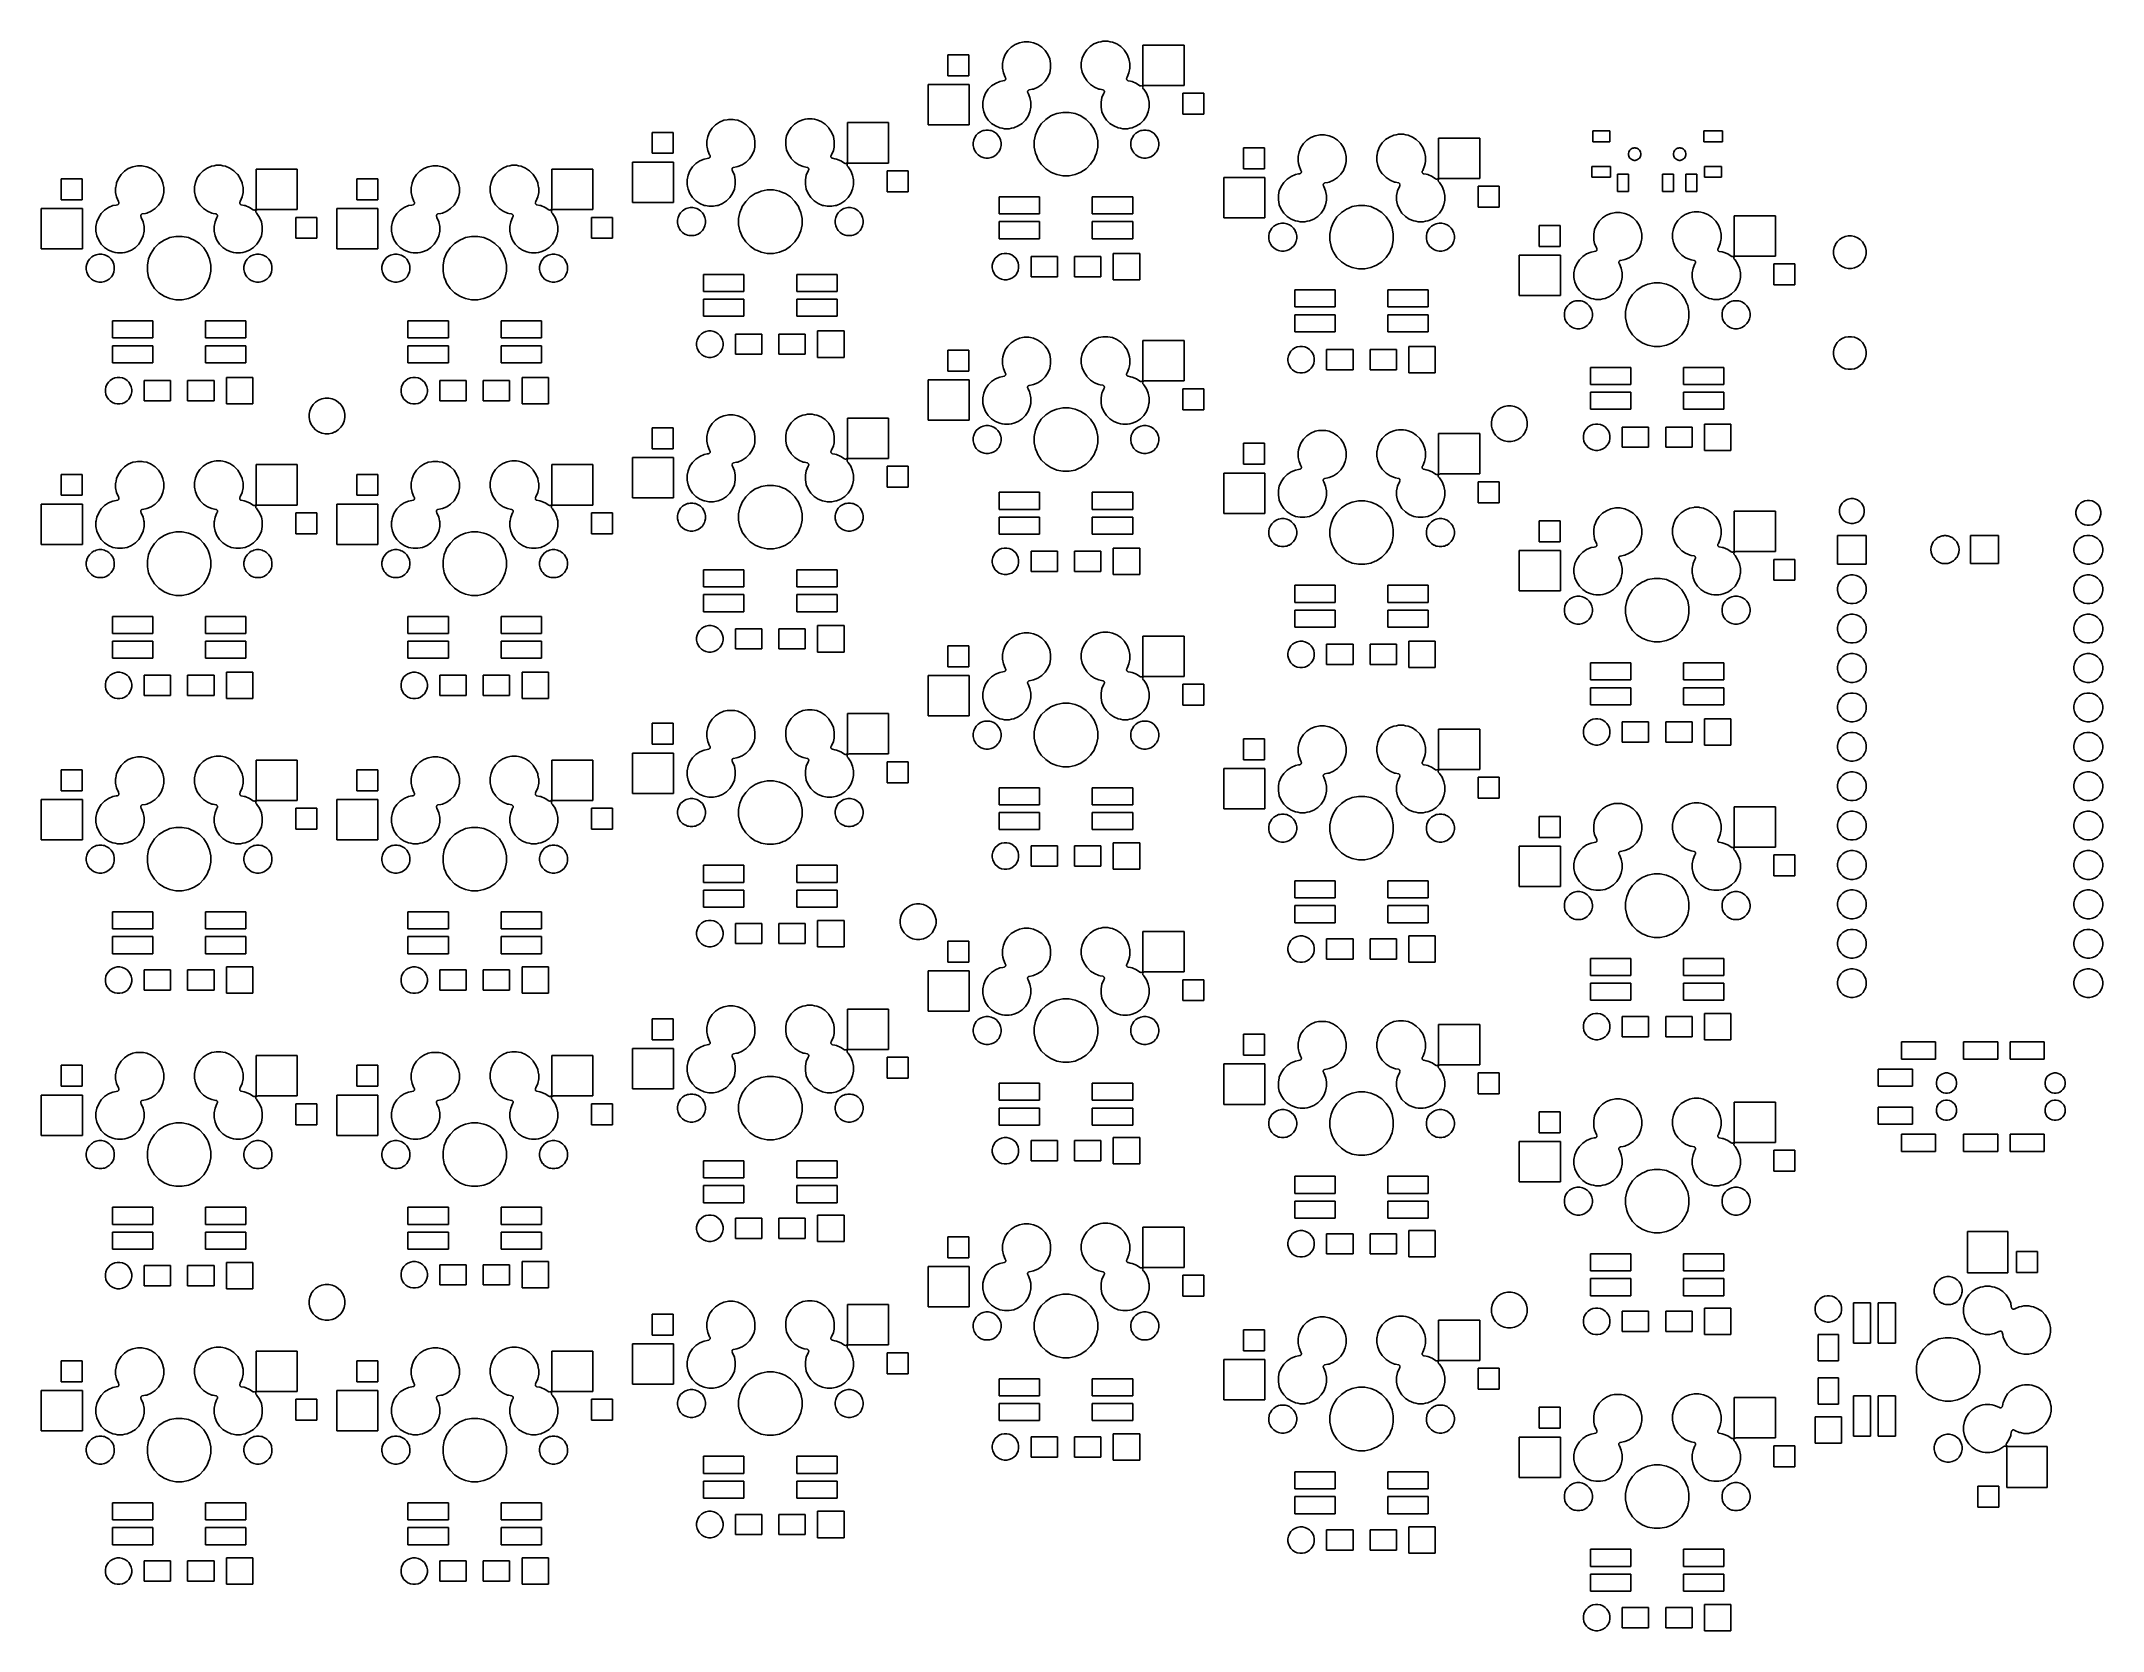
# Model space of a CAD drawing. Extents: x -9 to 124, y -88 to 15.
import ezdxf

# ---------------------------------------------------------------- set-up
doc = ezdxf.new("R2010")
doc.units = 0
doc.layers.add('BLACK', color=7, linetype='CONTINUOUS')

msp = doc.modelspace()

# ---------------------------------------------------------------- linework, layer by layer
at = {"layer": 'BLACK', "linetype": 'CONTINUOUS'}
for p, q in [((59.3874, 14.6012), (59.5372, 14.631)), ((59.5372, 14.631), (59.8428, 14.631)), ((59.8428, 14.631), (59.9926, 14.6012)), ((49.544, 12.404), (49.544, 13.756)), ((49.544, 13.756), (50.896, 13.756)), ((50.896, 13.756), (50.896, 12.404)), ((53.059, 13.1928), (53.1186, 13.4924)), ((53.1186, 13.4924), (53.2355, 13.7747)), ((53.2355, 13.7747), (53.4053, 14.0287)), ((53.4053, 14.0287), (53.6213, 14.2447)), ((53.6213, 14.2447), (53.8753, 14.4145)), ((53.8753, 14.4145), (54.1576, 14.5314)), ((54.1576, 14.5314), (54.3587, 14.5714)), ((54.3587, 14.5714), (54.4572, 14.591)), ((54.4572, 14.591), (54.7628, 14.591)), ((54.7628, 14.591), (54.8613, 14.5714)), ((54.8613, 14.5714), (55.0624, 14.5314)), ((55.0624, 14.5314), (55.3447, 14.4145)), ((55.3447, 14.4145), (55.5987, 14.2447)), ((55.5987, 14.2447), (55.8147, 14.0287)), ((55.8147, 14.0287), (55.9845, 13.7747)), ((55.9845, 13.7747), (56.1014, 13.4924)), ((56.1014, 13.4924), (56.161, 13.1928)), ((58.139, 13.2328), (58.1986, 13.5324)), ((58.1986, 13.5324), (58.3155, 13.8147)), ((58.3155, 13.8147), (58.4853, 14.0687)), ((58.4853, 14.0687), (58.7013, 14.2847)), ((58.7013, 14.2847), (58.9553, 14.4545)), ((58.9553, 14.4545), (59.2376, 14.5714)), ((59.2376, 14.5714), (59.3874, 14.6012)), ((59.9926, 14.6012), (60.1424, 14.5714)), ((60.1424, 14.5714), (60.4247, 14.4545)), ((60.4247, 14.4545), (60.6787, 14.2847)), ((60.6787, 14.2847), (60.8947, 14.0687)), ((60.8947, 14.0687), (60.908, 14.0488)), ((60.908, 14.0488), (60.9236, 14.0299)), ((60.9236, 14.0299), (60.9247, 14.0287)), ((60.9247, 14.0287), (61.0945, 13.7747)), ((61.0945, 13.7747), (61.2114, 13.4924)), ((61.2114, 13.4924), (61.271, 13.1928)), ((62.114, 11.8681), (62.114, 14.381)), ((62.114, 14.381), (64.766, 14.381)), ((64.766, 14.381), (64.766, 11.779)), ((50.896, 12.404), (49.544, 12.404)), ((52.6053, 11.9145), (52.8876, 12.0314)), ((52.8876, 12.0314), (53.0877, 12.0712)), ((53.059, 12.8872), (53.059, 13.1928)), ((53.1186, 12.5876), (53.059, 12.8872)), ((53.0877, 12.0712), (53.1728, 12.0881)), ((53.2355, 12.3053), (53.1186, 12.5876)), ((53.1728, 12.0881), (53.1962, 12.0952)), ((53.1962, 12.0952), (53.2178, 12.1068)), ((53.2178, 12.1068), (53.2368, 12.1223)), ((53.2523, 12.2802), (53.2355, 12.3053)), ((53.2355, 12.3053), (53.2355, 12.3053)), ((53.2368, 12.1223), (53.2523, 12.1413)), ((53.2639, 12.2586), (53.2523, 12.2802)), ((53.2523, 12.1413), (53.2639, 12.1629)), ((53.271, 12.2351), (53.2639, 12.2586)), ((53.2639, 12.1629), (53.271, 12.1863)), ((53.2734, 12.2107), (53.271, 12.2351)), ((53.271, 12.1863), (53.2734, 12.2107)), ((55.8147, 12.0513), (55.5987, 11.8353)), ((55.9845, 12.3053), (55.8147, 12.0513)), ((56.1014, 12.5876), (55.9845, 12.3053)), ((56.161, 12.8872), (56.1014, 12.5876)), ((56.161, 13.1928), (56.161, 12.8872)), ((58.139, 12.9272), (58.139, 13.2328)), ((58.1986, 12.6276), (58.139, 12.9272)), ((58.3155, 12.3453), (58.1986, 12.6276)), ((58.4853, 12.0913), (58.3155, 12.3453)), ((58.4864, 12.0901), (58.4853, 12.0913)), ((58.502, 12.0712), (58.4864, 12.0901)), ((58.5153, 12.0513), (58.502, 12.0712)), ((58.7313, 11.8353), (58.5153, 12.0513)), ((61.0555, 12.2298), (61.0531, 12.2055)), ((61.0531, 12.2055), (61.0555, 12.1811)), ((61.0626, 12.2533), (61.0555, 12.2298)), ((61.0555, 12.1811), (61.0626, 12.1576)), ((61.0741, 12.2749), (61.0626, 12.2533)), ((61.0626, 12.1576), (61.0741, 12.136)), ((61.0945, 12.3053), (61.0741, 12.2749)), ((61.0741, 12.136), (61.0897, 12.1171)), ((61.0897, 12.1171), (61.1086, 12.1015)), ((61.2114, 12.5876), (61.0945, 12.3053)), ((61.1086, 12.1015), (61.1302, 12.09)), ((61.1302, 12.09), (61.1537, 12.0829)), ((61.1537, 12.0829), (61.3124, 12.0513)), ((61.271, 12.8872), (61.2114, 12.5876)), ((61.271, 13.1928), (61.271, 12.8872)), ((61.3124, 12.0513), (61.4124, 12.0314)), ((61.4124, 12.0314), (61.6947, 11.9145)), ((48.264, 9.239), (48.264, 11.841)), ((48.264, 11.841), (50.916, 11.841)), ((50.916, 11.841), (50.916, 9.239)), ((51.789, 10.6928), (51.8486, 10.9924)), ((51.789, 10.3872), (51.789, 10.6928)), ((51.8486, 10.9924), (51.9655, 11.2747)), ((51.9655, 11.2747), (52.1353, 11.5287)), ((52.1353, 11.5287), (52.3513, 11.7447)), ((52.3513, 11.7447), (52.6053, 11.9145)), ((54.679, 11.3937), (54.6766, 11.3693)), ((54.6766, 11.3693), (54.679, 11.3449)), ((54.6861, 11.4171), (54.679, 11.3937)), ((54.679, 11.3449), (54.6861, 11.3214)), ((54.6977, 11.4387), (54.6861, 11.4171)), ((54.6861, 11.3214), (54.6977, 11.2998)), ((54.7132, 11.4577), (54.6977, 11.4387)), ((54.6977, 11.2998), (54.7145, 11.2747)), ((54.7322, 11.4732), (54.7132, 11.4577)), ((54.7145, 11.2747), (54.8314, 10.9924)), ((54.7538, 11.4848), (54.7322, 11.4732)), ((54.7772, 11.4919), (54.7538, 11.4848)), ((54.9639, 11.529), (54.7772, 11.4919)), ((54.8314, 10.9924), (54.891, 10.6928)), ((54.891, 10.6928), (54.891, 10.3872)), ((55.0624, 11.5486), (54.9639, 11.529)), ((55.3447, 11.6655), (55.0624, 11.5486)), ((55.5987, 11.8353), (55.3447, 11.6655)), ((58.9853, 11.6655), (58.7313, 11.8353)), ((59.2676, 11.5486), (58.9853, 11.6655)), ((59.3451, 11.5332), (59.2676, 11.5486)), ((59.5263, 11.4971), (59.3451, 11.5332)), ((59.409, 10.6928), (59.4686, 10.9924)), ((59.409, 10.3872), (59.409, 10.6928)), ((59.4686, 10.9924), (59.5855, 11.2747)), ((59.5498, 11.49), (59.5263, 11.4971)), ((59.5714, 11.4785), (59.5498, 11.49)), ((59.5903, 11.4629), (59.5714, 11.4785)), ((59.5855, 11.2747), (59.6059, 11.3051)), ((59.6059, 11.444), (59.5903, 11.4629)), ((59.6174, 11.4224), (59.6059, 11.444)), ((59.6059, 11.3051), (59.6174, 11.3267)), ((59.6245, 11.3989), (59.6174, 11.4224)), ((59.6174, 11.3267), (59.6245, 11.3502)), ((59.6269, 11.3745), (59.6245, 11.3989)), ((59.6245, 11.3502), (59.6269, 11.3745)), ((61.6947, 11.9145), (61.9196, 11.7642)), ((61.9196, 11.7642), (61.9412, 11.7527)), ((61.9412, 11.7527), (61.9646, 11.7456)), ((61.9646, 11.7456), (61.989, 11.7432)), ((61.989, 11.7432), (62.0134, 11.7456)), ((62.0134, 11.7456), (62.0368, 11.7527)), ((62.0368, 11.7527), (62.0584, 11.7642)), ((62.0584, 11.7642), (62.0774, 11.7798)), ((62.0774, 11.7798), (62.0929, 11.7987)), ((62.0936, 11.6784), (62.0912, 11.654)), ((62.0912, 11.654), (62.0936, 11.6296)), ((62.0929, 11.7987), (62.1045, 11.8203)), ((62.1007, 11.7018), (62.0936, 11.6784)), ((62.0936, 11.6296), (62.1007, 11.6062)), ((62.1123, 11.7234), (62.1007, 11.7018)), ((62.1007, 11.6062), (62.1123, 11.5846)), ((62.1045, 11.8203), (62.1116, 11.8438)), ((62.1116, 11.8438), (62.114, 11.8681)), ((62.1278, 11.7424), (62.1123, 11.7234)), ((62.1123, 11.5846), (62.1278, 11.5656)), ((62.1468, 11.7579), (62.1278, 11.7424)), ((62.1278, 11.5656), (62.1647, 11.5287)), ((62.1684, 11.7695), (62.1468, 11.7579)), ((62.1647, 11.5287), (62.3345, 11.2747)), ((62.1918, 11.7766), (62.1684, 11.7695)), ((62.2162, 11.779), (62.1918, 11.7766)), ((64.766, 11.779), (62.2162, 11.779)), ((62.3345, 11.2747), (62.4514, 10.9924)), ((62.4514, 10.9924), (62.511, 10.6928)), ((62.511, 10.6928), (62.511, 10.3872)), ((64.674, 9.924), (64.674, 11.276)), ((64.674, 11.276), (66.026, 11.276)), ((66.026, 11.276), (66.026, 9.924)), ((34.5713, 9.24474), (34.8253, 9.41448)), ((34.8253, 9.41448), (35.1076, 9.5314)), ((35.1076, 9.5314), (35.3087, 9.5714)), ((35.3087, 9.5714), (35.4072, 9.591)), ((35.4072, 9.591), (35.7128, 9.591)), ((35.7128, 9.591), (35.8113, 9.5714)), ((35.8113, 9.5714), (36.0124, 9.5314)), ((36.0124, 9.5314), (36.2947, 9.41448)), ((36.2947, 9.41448), (36.5487, 9.24474)), ((39.6513, 9.28474), (39.9053, 9.45448)), ((39.9053, 9.45448), (40.1876, 9.5714)), ((40.1876, 9.5714), (40.3374, 9.6012)), ((40.3374, 9.6012), (40.4872, 9.631)), ((40.4872, 9.631), (40.7928, 9.631)), ((40.7928, 9.631), (40.9426, 9.6012)), ((40.9426, 9.6012), (41.0924, 9.5714)), ((41.0924, 9.5714), (41.3747, 9.45448)), ((41.3747, 9.45448), (41.6287, 9.28474)), ((43.064, 6.86815), (43.064, 9.381)), ((43.064, 9.381), (45.716, 9.381)), ((45.716, 9.381), (45.716, 6.779)), ((51.8486, 10.0876), (51.789, 10.3872)), ((51.9655, 9.80533), (51.8486, 10.0876)), ((52.1353, 9.55129), (51.9655, 9.80533)), ((52.3513, 9.33526), (52.1353, 9.55129)), ((52.6053, 9.16552), (52.3513, 9.33526)), ((54.3287, 9.33526), (54.0747, 9.16552)), ((54.5447, 9.55129), (54.3287, 9.33526)), ((54.7145, 9.80533), (54.5447, 9.55129)), ((54.8314, 10.0876), (54.7145, 9.80533)), ((54.891, 10.3872), (54.8314, 10.0876)), ((55.3378, 8.96862), (55.5616, 9.30355)), ((55.5616, 9.30355), (55.8465, 9.58838)), ((55.8465, 9.58838), (56.1814, 9.81217)), ((56.1814, 9.81217), (56.3355, 9.87602)), ((56.3355, 9.87602), (56.5535, 9.96632)), ((56.5535, 9.96632), (56.9486, 10.0449)), ((56.9486, 10.0449), (57.3514, 10.0449)), ((57.3514, 10.0449), (57.7465, 9.96632)), ((57.7465, 9.96632), (57.9645, 9.87602)), ((57.9645, 9.87602), (58.1186, 9.81217)), ((58.1186, 9.81217), (58.4535, 9.58838)), ((58.4535, 9.58838), (58.7384, 9.30355)), ((58.7384, 9.30355), (58.9622, 8.96862)), ((59.4686, 10.0876), (59.409, 10.3872)), ((59.5855, 9.80533), (59.4686, 10.0876)), ((59.7553, 9.55129), (59.5855, 9.80533)), ((59.9713, 9.33526), (59.7553, 9.55129)), ((60.2253, 9.16552), (59.9713, 9.33526)), ((61.9487, 9.33526), (61.6947, 9.16552)), ((62.1647, 9.55129), (61.9487, 9.33526)), ((62.3345, 9.80533), (62.1647, 9.55129)), ((62.4514, 10.0876), (62.3345, 9.80533)), ((62.511, 10.3872), (62.4514, 10.0876)), ((66.026, 9.924), (64.674, 9.924)), ((30.494, 7.404), (30.494, 8.756)), ((30.494, 8.756), (31.846, 8.756)), ((31.846, 8.756), (31.846, 7.404)), ((34.009, 8.19276), (34.0686, 8.49241)), ((34.009, 7.88724), (34.009, 8.19276)), ((34.0686, 8.49241), (34.1855, 8.77467)), ((34.0686, 8.49241), (34.0686, 8.49241)), ((34.1855, 8.77467), (34.3553, 9.02871)), ((34.3553, 9.02871), (34.5713, 9.24474)), ((36.5487, 9.24474), (36.7647, 9.02871)), ((36.7647, 9.02871), (36.9345, 8.77467)), ((36.9345, 8.77467), (37.0514, 8.49241)), ((37.0514, 8.49241), (37.0514, 8.49241)), ((37.0514, 8.49241), (37.111, 8.19276)), ((37.111, 8.19276), (37.111, 7.88724)), ((39.089, 8.23276), (39.095, 8.26307)), ((39.089, 7.92724), (39.089, 8.23276)), ((39.095, 8.26307), (39.1251, 8.41448)), ((39.1251, 8.41448), (39.1486, 8.53241)), ((39.1486, 8.53241), (39.2655, 8.81467)), ((39.2655, 8.81467), (39.4353, 9.0687)), ((39.4353, 9.0687), (39.6513, 9.28474)), ((41.6287, 9.28474), (41.8447, 9.0687)), ((41.8447, 9.0687), (41.858, 9.0488)), ((41.858, 9.0488), (41.8736, 9.02987)), ((41.8736, 9.02987), (41.8747, 9.02871)), ((41.8747, 9.02871), (42.0445, 8.77467)), ((42.0445, 8.77467), (42.1614, 8.49241)), ((42.1614, 8.49241), (42.1614, 8.49241)), ((42.1614, 8.49241), (42.221, 8.19276)), ((42.221, 8.19276), (42.221, 7.88724)), ((50.916, 9.239), (48.264, 9.239)), ((51.1681, 8.08883), (51.2028, 8.26307)), ((51.1681, 7.91117), (51.1681, 8.08883)), ((51.2028, 8.26307), (51.2516, 8.381)), ((51.2516, 8.381), (51.2707, 8.42721)), ((51.2707, 8.42721), (51.3694, 8.57493)), ((51.3694, 8.57493), (51.4951, 8.70055)), ((51.3694, 8.57493), (51.3694, 8.57493)), ((51.4951, 8.70055), (51.4961, 8.70122)), ((51.4961, 8.70122), (51.6428, 8.79925)), ((51.6428, 8.79925), (51.6975, 8.82192)), ((51.6975, 8.82192), (51.8069, 8.86724)), ((51.8069, 8.86724), (51.894, 8.88457)), ((51.894, 8.88457), (51.9812, 8.9019)), ((51.9812, 8.9019), (52.1588, 8.9019)), ((52.1588, 8.9019), (52.246, 8.88457)), ((52.246, 8.88457), (52.3331, 8.86724)), ((52.3331, 8.86724), (52.4425, 8.82192)), ((52.4425, 8.82192), (52.4972, 8.79925)), ((52.4972, 8.79925), (52.6439, 8.70122)), ((52.8876, 9.0486), (52.6053, 9.16552)), ((52.6439, 8.70122), (52.6449, 8.70055)), ((52.6449, 8.70055), (52.7706, 8.57493)), ((52.7706, 8.57493), (52.7706, 8.57493)), ((52.7706, 8.57493), (52.8693, 8.42721)), ((52.8693, 8.42721), (52.8884, 8.381)), ((53.0374, 9.0188), (52.8876, 9.0486)), ((52.8884, 8.381), (52.9372, 8.26307)), ((52.9372, 8.26307), (52.9719, 8.08883)), ((52.9719, 8.08883), (52.9719, 7.91117)), ((53.1872, 8.989), (53.0374, 9.0188)), ((53.4928, 8.989), (53.1872, 8.989)), ((53.6426, 9.0188), (53.4928, 8.989)), ((53.7924, 9.0486), (53.6426, 9.0188)), ((54.0747, 9.16552), (53.7924, 9.0486)), ((55.1051, 8.20141), (55.1837, 8.59647)), ((55.1051, 7.79859), (55.1051, 8.20141)), ((55.1837, 8.59647), (55.287, 8.846)), ((55.287, 8.846), (55.3378, 8.96862)), ((58.9622, 8.96862), (59.013, 8.846)), ((59.013, 8.846), (59.1163, 8.59647)), ((59.1163, 8.59647), (59.1949, 8.20141)), ((59.1949, 8.20141), (59.1949, 7.79859)), ((60.5076, 9.0486), (60.2253, 9.16552)), ((60.6574, 9.0188), (60.5076, 9.0486)), ((60.8072, 8.989), (60.6574, 9.0188)), ((61.1128, 8.989), (60.8072, 8.989)), ((61.2626, 9.0188), (61.1128, 8.989)), ((61.4124, 9.0486), (61.2626, 9.0188)), ((61.3281, 8.08883), (61.3628, 8.26307)), ((61.3281, 7.91117), (61.3281, 8.08883)), ((61.3628, 8.26307), (61.4116, 8.381)), ((61.4116, 8.381), (61.4307, 8.42721)), ((61.6947, 9.16552), (61.4124, 9.0486)), ((61.4307, 8.42721), (61.5294, 8.57493)), ((61.5294, 8.57493), (61.6551, 8.70055)), ((61.5294, 8.57493), (61.5294, 8.57493)), ((61.6551, 8.70055), (61.6561, 8.70122)), ((61.6561, 8.70122), (61.8028, 8.79925)), ((61.8028, 8.79925), (61.8575, 8.82192)), ((61.8575, 8.82192), (61.9669, 8.86724)), ((61.9669, 8.86724), (62.054, 8.88457)), ((62.054, 8.88457), (62.1412, 8.9019)), ((62.1412, 8.9019), (62.3188, 8.9019)), ((62.3188, 8.9019), (62.406, 8.88457)), ((62.406, 8.88457), (62.4931, 8.86724)), ((62.4931, 8.86724), (62.6025, 8.82192)), ((62.6025, 8.82192), (62.6572, 8.79925)), ((62.6572, 8.79925), (62.8039, 8.70122)), ((62.8039, 8.70122), (62.8049, 8.70055)), ((62.8049, 8.70055), (62.9306, 8.57493)), ((62.9306, 8.57493), (62.9306, 8.57493)), ((62.9306, 8.57493), (63.0293, 8.42721)), ((63.0293, 8.42721), (63.0484, 8.381)), ((63.0484, 8.381), (63.0972, 8.26307)), ((63.0972, 8.26307), (63.1319, 8.08883)), ((63.1319, 8.08883), (63.1319, 7.91117)), ((72.2855, 7.77467), (72.4553, 8.02871)), ((72.4553, 8.02871), (72.6713, 8.24474)), ((72.6713, 8.24474), (72.9253, 8.41448)), ((72.9253, 8.41448), (73.2076, 8.5314)), ((73.2076, 8.5314), (73.4264, 8.57493)), ((73.4264, 8.57493), (73.5072, 8.591)), ((73.5072, 8.591), (73.8128, 8.591)), ((73.8128, 8.591), (73.8936, 8.57493)), ((73.8936, 8.57493), (74.1124, 8.5314)), ((74.1124, 8.5314), (74.3947, 8.41448)), ((74.3947, 8.41448), (74.6487, 8.24474)), ((74.6487, 8.24474), (74.8647, 8.02871)), ((74.8647, 8.02871), (75.0345, 7.77467)), ((77.3655, 7.81467), (77.5353, 8.0687)), ((77.5353, 8.0687), (77.7513, 8.28474)), ((77.7513, 8.28474), (78.0053, 8.45448)), ((78.0053, 8.45448), (78.2876, 8.5714)), ((78.2876, 8.5714), (78.4374, 8.6012)), ((78.4374, 8.6012), (78.5872, 8.631)), ((78.5872, 8.631), (78.8928, 8.631)), ((78.8928, 8.631), (79.0426, 8.6012)), ((79.0426, 8.6012), (79.1924, 8.5714)), ((79.1924, 8.5714), (79.4747, 8.45448)), ((79.4747, 8.45448), (79.7287, 8.28474)), ((79.7287, 8.28474), (79.9447, 8.0687)), ((79.9447, 8.0687), (79.958, 8.0488)), ((79.958, 8.0488), (79.9736, 8.02987)), ((79.9736, 8.02987), (79.9747, 8.02871)), ((79.9747, 8.02871), (80.1445, 7.77467)), ((81.164, 5.86815), (81.164, 8.381)), ((81.164, 8.381), (83.816, 8.381)), ((83.816, 8.381), (83.816, 5.779)), ((91.099, 8.144), (91.099, 8.846)), ((91.099, 8.846), (92.201, 8.846)), ((92.201, 8.144), (91.099, 8.144)), ((92.201, 8.846), (92.201, 8.144)), ((98.249, 8.144), (98.249, 8.846)), ((98.249, 8.846), (99.451, 8.846)), ((99.451, 8.144), (98.249, 8.144)), ((99.451, 8.846), (99.451, 8.144)), ((29.214, 4.239), (29.214, 6.841)), ((29.214, 6.841), (31.866, 6.841)), ((31.846, 7.404), (30.494, 7.404)), ((31.866, 6.841), (31.866, 4.239)), ((33.0853, 6.5287), (33.3013, 6.74474)), ((33.3013, 6.74474), (33.5553, 6.91448)), ((33.5553, 6.91448), (33.8376, 7.0314)), ((33.8376, 7.0314), (34.0377, 7.0712)), ((34.0266, 7.79859), (34.009, 7.88724)), ((34.0686, 7.58759), (34.0266, 7.79859)), ((34.0377, 7.0712), (34.1228, 7.08812)), ((34.1855, 7.30533), (34.0686, 7.58759)), ((34.1228, 7.08812), (34.1462, 7.09524)), ((34.1462, 7.09524), (34.1678, 7.10679)), ((34.1678, 7.10679), (34.1868, 7.12233)), ((34.1855, 7.30532), (34.1855, 7.30533)), ((34.2023, 7.28017), (34.1855, 7.30532)), ((34.1868, 7.12233), (34.2023, 7.14128)), ((34.2139, 7.25856), (34.2023, 7.28017)), ((34.2023, 7.14128), (34.2139, 7.16289)), ((34.221, 7.23511), (34.2139, 7.25856)), ((34.2139, 7.16289), (34.221, 7.18634)), ((34.2234, 7.21072), (34.221, 7.23511)), ((34.221, 7.18634), (34.2234, 7.21072)), ((36.2947, 6.66552), (36.0124, 6.5486)), ((36.5487, 6.83526), (36.2947, 6.66552)), ((36.7647, 7.05129), (36.5487, 6.83526)), ((36.9345, 7.30533), (36.7647, 7.05129)), ((37.0514, 7.58759), (36.9345, 7.30533)), ((37.0934, 7.79859), (37.0514, 7.58759)), ((37.111, 7.88724), (37.0934, 7.79859)), ((39.1486, 7.62759), (39.089, 7.92724)), ((39.2655, 7.34533), (39.1486, 7.62759)), ((39.4353, 7.09129), (39.2655, 7.34533)), ((39.4364, 7.09013), (39.4353, 7.09129)), ((39.452, 7.0712), (39.4364, 7.09013)), ((39.4653, 7.05129), (39.452, 7.0712)), ((39.6813, 6.83526), (39.4653, 7.05129)), ((39.9353, 6.66552), (39.6813, 6.83526)), ((40.2176, 6.5486), (39.9353, 6.66552)), ((42.0055, 7.22984), (42.0031, 7.20546)), ((42.0031, 7.20546), (42.0055, 7.18107)), ((42.0126, 7.25329), (42.0055, 7.22984)), ((42.0055, 7.18107), (42.0126, 7.15762)), ((42.0241, 7.27489), (42.0126, 7.25329)), ((42.0126, 7.15762), (42.0241, 7.13601)), ((42.0445, 7.30533), (42.0241, 7.27489)), ((42.0241, 7.13601), (42.0397, 7.11707)), ((42.0397, 7.11707), (42.0586, 7.10152)), ((42.1614, 7.58759), (42.0445, 7.30533)), ((42.0586, 7.10152), (42.0802, 7.08997)), ((42.0802, 7.08997), (42.1037, 7.08286)), ((42.1037, 7.08286), (42.2624, 7.0513)), ((42.2034, 7.79859), (42.1614, 7.58759)), ((42.221, 7.88724), (42.2034, 7.79859)), ((42.2624, 7.0513), (42.3624, 7.0314)), ((42.3624, 7.0314), (42.6447, 6.91448)), ((42.6447, 6.91448), (42.8696, 6.76421)), ((42.8696, 6.76421), (42.8912, 6.75267)), ((42.8912, 6.75267), (42.9146, 6.74555)), ((42.9146, 6.74555), (42.939, 6.74315)), ((42.939, 6.74315), (42.9634, 6.74555)), ((42.9634, 6.74555), (42.9868, 6.75267)), ((42.9868, 6.75267), (43.0084, 6.76422)), ((43.0084, 6.76422), (43.0274, 6.77976)), ((43.0274, 6.77976), (43.0429, 6.7987)), ((43.0436, 6.67839), (43.0412, 6.654)), ((43.0412, 6.654), (43.0436, 6.62961)), ((43.0429, 6.7987), (43.0545, 6.82031)), ((43.0507, 6.70184), (43.0436, 6.67839)), ((43.0623, 6.72345), (43.0507, 6.70184)), ((43.0545, 6.82031), (43.0616, 6.84376)), ((43.0616, 6.84376), (43.064, 6.86815)), ((43.0778, 6.74239), (43.0623, 6.72345)), ((43.0968, 6.75793), (43.0778, 6.74239)), ((43.1184, 6.76948), (43.0968, 6.75793)), ((43.1418, 6.7766), (43.1184, 6.76948)), ((43.1662, 6.779), (43.1418, 6.7766)), ((45.716, 6.779), (43.1662, 6.779)), ((51.2028, 7.73692), (51.1681, 7.91117)), ((51.2332, 7.66348), (51.2028, 7.73692)), ((51.2707, 7.57279), (51.2332, 7.66348)), ((51.3401, 7.46897), (51.2707, 7.57279)), ((51.3694, 7.42507), (51.3401, 7.46897)), ((51.4951, 7.29945), (51.3694, 7.42507)), ((51.6428, 7.20075), (51.4951, 7.29945)), ((51.4951, 7.29945), (51.4951, 7.29945)), ((51.6903, 7.18107), (51.6428, 7.20075)), ((51.8069, 7.13276), (51.6903, 7.18107)), ((51.8858, 7.11707), (51.8069, 7.13276)), ((51.9812, 7.0981), (51.8858, 7.11707)), ((52.1588, 7.0981), (51.9812, 7.0981)), ((52.2542, 7.11707), (52.1588, 7.0981)), ((52.3331, 7.13276), (52.2542, 7.11707)), ((52.4497, 7.18107), (52.3331, 7.13276)), ((52.4972, 7.20075), (52.4497, 7.18107)), ((52.6449, 7.29945), (52.4972, 7.20075)), ((52.7706, 7.42507), (52.6449, 7.29945)), ((52.6449, 7.29945), (52.6449, 7.29945)), ((52.7999, 7.46897), (52.7706, 7.42507)), ((52.8693, 7.57279), (52.7999, 7.46897)), ((52.9068, 7.66348), (52.8693, 7.57279)), ((52.9372, 7.73692), (52.9068, 7.66348)), ((52.9719, 7.91117), (52.9372, 7.73692)), ((55.1837, 7.40353), (55.1051, 7.79859)), ((55.2635, 7.21072), (55.1837, 7.40353)), ((55.3378, 7.03138), (55.2635, 7.21072)), ((55.5616, 6.69645), (55.3378, 7.03138)), ((55.8465, 6.41162), (55.5616, 6.69645)), ((58.7384, 6.69645), (58.4535, 6.41162)), ((58.9622, 7.03138), (58.7384, 6.69645)), ((59.0365, 7.21072), (58.9622, 7.03138)), ((59.1163, 7.40353), (59.0365, 7.21072)), ((59.1949, 7.79859), (59.1163, 7.40353)), ((61.3628, 7.73692), (61.3281, 7.91117)), ((61.3932, 7.66348), (61.3628, 7.73692)), ((61.4307, 7.57279), (61.3932, 7.66348)), ((61.5001, 7.46897), (61.4307, 7.57279)), ((61.5294, 7.42507), (61.5001, 7.46897)), ((61.6551, 7.29945), (61.5294, 7.42507)), ((61.8028, 7.20075), (61.6551, 7.29945)), ((61.6551, 7.29945), (61.6551, 7.29945)), ((61.8503, 7.18107), (61.8028, 7.20075)), ((61.9669, 7.13276), (61.8503, 7.18107)), ((62.0458, 7.11707), (61.9669, 7.13276)), ((62.1412, 7.0981), (62.0458, 7.11707)), ((62.3188, 7.0981), (62.1412, 7.0981)), ((62.4142, 7.11707), (62.3188, 7.0981)), ((62.4931, 7.13276), (62.4142, 7.11707)), ((62.6097, 7.18107), (62.4931, 7.13276)), ((62.6572, 7.20075), (62.6097, 7.18107)), ((62.8049, 7.29945), (62.6572, 7.20075)), ((62.9306, 7.42507), (62.8049, 7.29945)), ((62.8049, 7.29945), (62.8049, 7.29945)), ((62.9599, 7.46897), (62.9306, 7.42507)), ((63.0293, 7.57279), (62.9599, 7.46897)), ((63.0668, 7.66348), (63.0293, 7.57279)), ((63.0972, 7.73692), (63.0668, 7.66348)), ((63.1319, 7.91117), (63.0972, 7.73692)), ((68.594, 6.404), (68.594, 7.756)), ((68.594, 7.756), (69.946, 7.756)), ((69.946, 7.756), (69.946, 6.404)), ((72.109, 7.19276), (72.1686, 7.49241)), ((72.109, 6.88724), (72.109, 7.19276)), ((72.1358, 6.75267), (72.109, 6.88724)), ((72.1686, 6.58759), (72.1358, 6.75267)), ((72.1686, 7.49241), (72.2855, 7.77467)), ((72.1686, 7.49241), (72.1686, 7.49241)), ((75.0345, 7.77467), (75.1514, 7.49241)), ((75.1514, 7.49241), (75.1514, 7.49241)), ((75.1514, 7.49241), (75.211, 7.19276)), ((75.1842, 6.75267), (75.1514, 6.58759)), ((75.211, 6.88724), (75.1842, 6.75267)), ((75.211, 7.19276), (75.211, 6.88724)), ((77.189, 7.23276), (77.1974, 7.2749)), ((77.189, 6.92724), (77.189, 7.23276)), ((77.2486, 6.62759), (77.189, 6.92724)), ((77.1974, 7.2749), (77.236, 7.46897)), ((77.236, 7.46897), (77.2486, 7.53241)), ((77.2486, 7.53241), (77.3655, 7.81467)), ((80.1445, 7.77467), (80.2614, 7.49241)), ((80.2614, 7.49241), (80.2614, 7.49241)), ((80.2614, 7.49241), (80.321, 7.19276)), ((80.2942, 6.75267), (80.2614, 6.58759)), ((80.321, 6.88724), (80.2942, 6.75267)), ((80.321, 7.19276), (80.321, 6.88724)), ((93.399, 7.3915), (93.4144, 7.46897)), ((93.399, 7.3125), (93.399, 7.3915)), ((93.4054, 7.28017), (93.399, 7.3125)), ((93.4144, 7.23503), (93.4054, 7.28017)), ((93.4144, 7.46897), (93.4446, 7.54194)), ((93.4245, 7.21072), (93.4144, 7.23503)), ((93.4446, 7.16206), (93.4245, 7.21072)), ((93.4446, 7.54194), (93.4885, 7.60762)), ((93.4885, 7.09638), (93.4446, 7.16206)), ((93.4885, 7.60762), (93.5444, 7.66348)), ((93.5444, 7.04052), (93.4885, 7.09638)), ((93.5444, 7.66348), (93.6101, 7.70736)), ((93.6101, 6.99664), (93.5444, 7.04052)), ((93.6101, 7.70736), (93.6528, 7.72507)), ((93.6528, 6.97893), (93.6101, 6.99664)), ((93.6528, 7.72507), (93.683, 7.73759)), ((93.683, 6.96641), (93.6528, 6.97893)), ((93.683, 7.73759), (93.7218, 7.74529)), ((93.7218, 6.9587), (93.683, 6.96641)), ((93.7218, 7.74529), (93.7605, 7.753)), ((93.7605, 6.951), (93.7218, 6.9587)), ((93.7605, 7.753), (93.8395, 7.753)), ((93.8395, 6.951), (93.7605, 6.951)), ((93.8395, 7.753), (93.8782, 7.74529)), ((93.8782, 6.9587), (93.8395, 6.951)), ((93.8782, 7.74529), (93.917, 7.73759)), ((93.917, 6.96641), (93.8782, 6.9587)), ((93.917, 7.73759), (93.9472, 7.72507)), ((93.9472, 6.97893), (93.917, 6.96641)), ((93.9472, 7.72507), (93.9899, 7.70736)), ((93.9899, 6.99664), (93.9472, 6.97893)), ((93.9899, 7.70736), (94.0556, 7.66348)), ((94.0556, 7.04052), (93.9899, 6.99664)), ((94.0556, 7.66348), (94.1115, 7.60762)), ((94.1115, 7.09638), (94.0556, 7.04052)), ((94.1115, 7.60762), (94.1554, 7.54194)), ((94.1554, 7.16206), (94.1115, 7.09638)), ((94.1554, 7.54194), (94.1856, 7.46897)), ((94.1755, 7.21072), (94.1554, 7.16206)), ((94.1856, 7.23503), (94.1755, 7.21072)), ((94.1856, 7.46897), (94.201, 7.3915)), ((94.1946, 7.28017), (94.1856, 7.23503)), ((94.201, 7.3125), (94.1946, 7.28017)), ((94.201, 7.3915), (94.201, 7.3125)), ((96.299, 7.3915), (96.3144, 7.46897)), ((96.299, 7.3125), (96.299, 7.3915)), ((96.3054, 7.28017), (96.299, 7.3125)), ((96.3144, 7.23503), (96.3054, 7.28017)), ((96.3144, 7.46897), (96.3446, 7.54194)), ((96.3245, 7.21072), (96.3144, 7.23503)), ((96.3446, 7.16206), (96.3245, 7.21072)), ((96.3446, 7.54194), (96.3885, 7.60762)), ((96.3885, 7.09638), (96.3446, 7.16206)), ((96.3885, 7.60762), (96.4444, 7.66348)), ((96.4444, 7.04052), (96.3885, 7.09638)), ((96.4444, 7.66348), (96.5101, 7.70736)), ((96.5101, 6.99664), (96.4444, 7.04052)), ((96.5101, 7.70736), (96.5528, 7.72507)), ((96.5528, 6.97893), (96.5101, 6.99664)), ((96.5528, 7.72507), (96.583, 7.73759)), ((96.583, 6.96641), (96.5528, 6.97893)), ((96.583, 7.73759), (96.6218, 7.74529)), ((96.6218, 6.9587), (96.583, 6.96641)), ((96.6218, 7.74529), (96.6605, 7.753)), ((96.6605, 6.951), (96.6218, 6.9587)), ((96.6605, 7.753), (96.7395, 7.753)), ((96.7395, 6.951), (96.6605, 6.951)), ((96.7395, 7.753), (96.7782, 7.74529)), ((96.7782, 6.9587), (96.7395, 6.951)), ((96.7782, 7.74529), (96.817, 7.73759)), ((96.817, 6.96641), (96.7782, 6.9587)), ((96.817, 7.73759), (96.8472, 7.72507)), ((96.8472, 6.97893), (96.817, 6.96641)), ((96.8472, 7.72507), (96.8899, 7.70736)), ((96.8899, 6.99664), (96.8472, 6.97893)), ((96.8899, 7.70736), (96.9556, 7.66348)), ((96.9556, 7.04052), (96.8899, 6.99664)), ((96.9556, 7.66348), (97.0115, 7.60762)), ((97.0115, 7.09638), (96.9556, 7.04052)), ((97.0115, 7.60762), (97.0554, 7.54194)), ((97.0554, 7.16206), (97.0115, 7.09638)), ((97.0554, 7.54194), (97.0856, 7.46897)), ((97.0755, 7.21072), (97.0554, 7.16206)), ((97.0856, 7.23503), (97.0755, 7.21072)), ((97.0856, 7.46897), (97.101, 7.3915)), ((97.0946, 7.28017), (97.0856, 7.23503)), ((97.101, 7.3125), (97.0946, 7.28017)), ((97.101, 7.3915), (97.101, 7.3125)), ((-7.606, 4.404), (-7.606, 5.756)), ((-7.606, 5.756), (-6.254, 5.756)), ((-6.254, 5.756), (-6.254, 4.404)), ((-4.08837, 5.206), (-4.03831, 5.45767)), ((-4.03831, 5.45767), (-4.0314, 5.49241)), ((-4.0314, 5.49241), (-3.91448, 5.77467)), ((-3.91448, 5.77467), (-3.74474, 6.0287)), ((-3.74474, 6.0287), (-3.5287, 6.24474)), ((-3.5287, 6.24474), (-3.27467, 6.41448)), ((-3.27467, 6.41448), (-2.99241, 6.5314)), ((-2.99241, 6.5314), (-2.79132, 6.5714)), ((-2.79132, 6.5714), (-2.69276, 6.591)), ((-2.69276, 6.591), (-2.38724, 6.591)), ((-2.38724, 6.591), (-2.28868, 6.5714)), ((-2.28868, 6.5714), (-2.08759, 6.5314)), ((-2.08759, 6.5314), (-1.80533, 6.41448)), ((-1.80533, 6.41448), (-1.55129, 6.24474)), ((-1.55129, 6.24474), (-1.33526, 6.0287)), ((-1.33526, 6.0287), (-1.16552, 5.77467)), ((-1.16552, 5.77467), (-1.0486, 5.49241)), ((-1.0486, 5.49241), (-1.04169, 5.45767)), ((-1.04169, 5.45767), (-0.99163, 5.206)), ((0.989, 5.23276), (1.0486, 5.53241)), ((1.0486, 5.53241), (1.16552, 5.81467)), ((1.16552, 5.81467), (1.33526, 6.0687)), ((1.33526, 6.0687), (1.55129, 6.28474)), ((1.55129, 6.28474), (1.80533, 6.45448)), ((1.80533, 6.45448), (2.08759, 6.5714)), ((2.08759, 6.5714), (2.26239, 6.60617)), ((2.26239, 6.60617), (2.38724, 6.631)), ((2.38724, 6.631), (2.69276, 6.631)), ((2.69276, 6.631), (2.81761, 6.60617)), ((2.81761, 6.60617), (2.99241, 6.5714)), ((2.99241, 6.5714), (3.27467, 6.45448)), ((3.27467, 6.45448), (3.5287, 6.28474)), ((3.5287, 6.28474), (3.74474, 6.0687)), ((3.74474, 6.0687), (3.75804, 6.0488)), ((3.75804, 6.0488), (3.77357, 6.02987)), ((3.77357, 6.02987), (3.77474, 6.0287)), ((3.77474, 6.0287), (3.94448, 5.77467)), ((3.94448, 5.77467), (4.0614, 5.49241)), ((4.0614, 5.49241), (4.06831, 5.45767)), ((4.06831, 5.45767), (4.11837, 5.206)), ((4.964, 3.86815), (4.964, 6.381)), ((4.964, 6.381), (7.616, 6.381)), ((7.616, 6.381), (7.616, 3.779)), ((11.444, 4.404), (11.444, 5.756)), ((11.444, 5.756), (12.796, 5.756)), ((12.796, 5.756), (12.796, 4.404)), ((14.9616, 5.206), (15.0117, 5.45767)), ((15.0117, 5.45767), (15.0186, 5.49241)), ((15.0186, 5.49241), (15.1355, 5.77467)), ((15.1355, 5.77467), (15.3053, 6.0287)), ((15.3053, 6.0287), (15.5213, 6.24474)), ((15.5213, 6.24474), (15.7753, 6.41448)), ((15.7753, 6.41448), (16.0576, 6.5314)), ((16.0576, 6.5314), (16.2587, 6.5714)), ((16.2587, 6.5714), (16.3572, 6.591)), ((16.3572, 6.591), (16.6628, 6.591)), ((16.6628, 6.591), (16.7613, 6.5714)), ((16.7613, 6.5714), (16.9624, 6.5314)), ((16.9624, 6.5314), (17.2447, 6.41448)), ((17.2447, 6.41448), (17.4987, 6.24474)), ((17.4987, 6.24474), (17.7147, 6.0287)), ((17.7147, 6.0287), (17.8845, 5.77467)), ((17.8845, 5.77467), (18.0014, 5.49241)), ((18.0014, 5.49241), (18.0083, 5.45767)), ((18.0083, 5.45767), (18.0584, 5.206)), ((20.039, 5.23276), (20.0986, 5.53241)), ((20.0986, 5.53241), (20.2155, 5.81467)), ((20.2155, 5.81467), (20.3853, 6.0687)), ((20.3853, 6.0687), (20.6013, 6.28474)), ((20.6013, 6.28474), (20.8553, 6.45448)), ((20.8553, 6.45448), (21.1376, 6.5714)), ((21.1376, 6.5714), (21.3124, 6.60617)), ((21.3124, 6.60617), (21.4372, 6.631)), ((21.4372, 6.631), (21.7428, 6.631)), ((21.7428, 6.631), (21.8676, 6.60617)), ((21.8676, 6.60617), (22.0424, 6.5714)), ((22.0424, 6.5714), (22.3247, 6.45448)), ((22.3247, 6.45448), (22.5787, 6.28474)), ((22.5787, 6.28474), (22.7947, 6.0687)), ((22.7947, 6.0687), (22.808, 6.0488)), ((22.808, 6.0488), (22.8236, 6.02987)), ((22.8236, 6.02987), (22.8247, 6.0287)), ((22.8247, 6.0287), (22.9945, 5.77467)), ((22.9945, 5.77467), (23.1114, 5.49241)), ((23.1114, 5.49241), (23.1183, 5.45767)), ((23.1183, 5.45767), (23.1684, 5.206)), ((24.014, 3.86815), (24.014, 6.381)), ((24.014, 6.381), (26.666, 6.381)), ((26.666, 6.381), (26.666, 3.779)), ((32.739, 5.69276), (32.7986, 5.99241)), ((32.739, 5.38724), (32.739, 5.69276)), ((32.7614, 5.27467), (32.739, 5.38724)), ((32.7986, 5.99241), (32.9155, 6.27467)), ((32.7986, 5.99241), (32.7986, 5.99241)), ((32.9155, 6.27467), (33.0853, 6.5287)), ((35.629, 6.39366), (35.6266, 6.36928)), ((35.6266, 6.36928), (35.629, 6.34489)), ((35.6361, 6.41711), (35.629, 6.39366)), ((35.629, 6.34489), (35.6361, 6.32144)), ((35.6477, 6.43872), (35.6361, 6.41711)), ((35.6361, 6.32144), (35.6477, 6.29983)), ((35.6632, 6.45767), (35.6477, 6.43872)), ((35.6477, 6.29983), (35.6645, 6.27467)), ((35.6822, 6.47321), (35.6632, 6.45767)), ((35.6645, 6.27467), (35.7814, 5.99241)), ((35.7038, 6.48476), (35.6822, 6.47321)), ((35.7272, 6.49187), (35.7038, 6.48476)), ((35.9259, 6.5314), (35.7272, 6.49187)), ((35.7814, 5.99241), (35.7814, 5.99241)), ((35.7814, 5.99241), (35.841, 5.69276)), ((35.841, 5.38724), (35.8186, 5.27467)), ((35.841, 5.69276), (35.841, 5.38724)), ((36.0124, 6.5486), (35.9259, 6.5314)), ((40.2951, 6.53319), (40.2176, 6.5486)), ((40.4763, 6.49714), (40.2951, 6.53319)), ((40.359, 5.69276), (40.4186, 5.99241)), ((40.359, 5.38724), (40.359, 5.69276)), ((40.3814, 5.27467), (40.359, 5.38724)), ((40.4186, 5.99241), (40.5355, 6.27467)), ((40.4186, 5.99241), (40.4186, 5.99241)), ((40.4998, 6.49003), (40.4763, 6.49714)), ((40.5214, 6.47848), (40.4998, 6.49003)), ((40.5403, 6.46293), (40.5214, 6.47848)), ((40.5355, 6.27467), (40.5559, 6.30511)), ((40.5559, 6.44399), (40.5403, 6.46293)), ((40.5674, 6.42238), (40.5559, 6.44399)), ((40.5559, 6.30511), (40.5674, 6.32671)), ((40.5745, 6.39893), (40.5674, 6.42238)), ((40.5674, 6.32671), (40.5745, 6.35016)), ((40.5769, 6.37454), (40.5745, 6.39893)), ((40.5745, 6.35016), (40.5769, 6.37454)), ((43.0436, 6.62961), (43.0507, 6.60617)), ((43.0507, 6.60617), (43.0623, 6.58455)), ((43.0623, 6.58455), (43.0778, 6.56562)), ((43.0778, 6.56562), (43.1147, 6.5287)), ((43.1147, 6.5287), (43.2845, 6.27467)), ((43.2845, 6.27467), (43.4014, 5.99241)), ((43.4014, 5.99241), (43.4014, 5.99241)), ((43.4014, 5.99241), (43.461, 5.69276)), ((43.461, 5.38724), (43.4386, 5.27467)), ((43.461, 5.69276), (43.461, 5.38724)), ((45.624, 4.924), (45.624, 6.276)), ((45.624, 6.276), (46.976, 6.276)), ((46.976, 6.276), (46.976, 4.924)), ((56.1814, 6.18783), (55.8465, 6.41162)), ((56.3355, 6.12398), (56.1814, 6.18783)), ((56.5535, 6.03368), (56.3355, 6.12398)), ((56.9486, 5.9551), (56.5535, 6.03368)), ((57.3514, 5.9551), (56.9486, 5.9551)), ((57.7465, 6.03368), (57.3514, 5.9551)), ((57.9645, 6.12398), (57.7465, 6.03368)), ((58.1186, 6.18783), (57.9645, 6.12398)), ((58.4535, 6.41162), (58.1186, 6.18783)), ((67.314, 3.239), (67.314, 5.841)), ((67.314, 5.841), (69.966, 5.841)), ((69.946, 6.404), (68.594, 6.404)), ((69.966, 5.841), (69.966, 3.239)), ((71.0155, 5.27467), (71.1853, 5.5287)), ((71.1853, 5.5287), (71.4013, 5.74474)), ((71.4013, 5.74474), (71.6553, 5.91448)), ((71.6553, 5.91448), (71.9376, 6.0314)), ((71.9376, 6.0314), (72.1377, 6.0712)), ((72.1377, 6.0712), (72.2228, 6.08812)), ((72.2855, 6.30533), (72.1686, 6.58759)), ((72.2228, 6.08812), (72.2462, 6.09524)), ((72.2462, 6.09524), (72.2678, 6.10679)), ((72.2678, 6.10679), (72.2868, 6.12233)), ((72.2993, 6.28474), (72.2855, 6.30533)), ((72.2868, 6.12233), (72.3023, 6.14128)), ((72.3023, 6.28017), (72.2993, 6.28474)), ((72.3139, 6.25856), (72.3023, 6.28017)), ((72.3023, 6.14128), (72.3139, 6.16289)), ((72.321, 6.23511), (72.3139, 6.25856)), ((72.3139, 6.16289), (72.321, 6.18634)), ((72.3234, 6.21072), (72.321, 6.23511)), ((72.321, 6.18634), (72.3234, 6.21072)), ((73.729, 5.39366), (73.7266, 5.36928)), ((73.7266, 5.36928), (73.729, 5.34489)), ((73.7361, 5.41711), (73.729, 5.39366)), ((73.729, 5.34489), (73.7361, 5.32144)), ((73.7477, 5.43872), (73.7361, 5.41711)), ((73.7361, 5.32144), (73.7477, 5.29983)), ((73.7632, 5.45767), (73.7477, 5.43872)), ((73.7822, 5.47321), (73.7632, 5.45767)), ((73.8038, 5.48476), (73.7822, 5.47321)), ((73.8272, 5.49187), (73.8038, 5.48476)), ((74.031, 5.53241), (73.8272, 5.49187)), ((74.1124, 5.5486), (74.031, 5.53241)), ((74.3947, 5.66552), (74.1124, 5.5486)), ((74.6487, 5.83526), (74.3947, 5.66552)), ((74.8647, 6.05129), (74.6487, 5.83526)), ((75.0345, 6.30533), (74.8647, 6.05129)), ((75.1514, 6.58759), (75.0345, 6.30533)), ((77.3655, 6.34533), (77.2486, 6.62759)), ((77.5353, 6.09129), (77.3655, 6.34533)), ((77.5364, 6.09013), (77.5353, 6.09129)), ((77.552, 6.0712), (77.5364, 6.09013)), ((77.5653, 6.05129), (77.552, 6.0712)), ((77.7813, 5.83526), (77.5653, 6.05129)), ((78.0353, 5.66552), (77.7813, 5.83526)), ((78.3176, 5.5486), (78.0353, 5.66552)), ((78.3951, 5.53319), (78.3176, 5.5486)), ((78.5763, 5.49714), (78.3951, 5.53319)), ((78.5998, 5.49003), (78.5763, 5.49714)), ((78.6214, 5.47848), (78.5998, 5.49003)), ((78.6403, 5.46293), (78.6214, 5.47848)), ((78.6559, 5.44399), (78.6403, 5.46293)), ((78.6674, 5.42238), (78.6559, 5.44399)), ((78.6559, 5.30511), (78.6674, 5.32671)), ((78.6745, 5.39893), (78.6674, 5.42238)), ((78.6674, 5.32671), (78.6745, 5.35016)), ((78.6769, 5.37454), (78.6745, 5.39893)), ((78.6745, 5.35016), (78.6769, 5.37454)), ((80.1055, 6.22984), (80.1031, 6.20546)), ((80.1031, 6.20546), (80.1055, 6.18107)), ((80.1126, 6.25329), (80.1055, 6.22984)), ((80.1055, 6.18107), (80.1126, 6.15762)), ((80.1241, 6.27489), (80.1126, 6.25329)), ((80.1126, 6.15762), (80.1241, 6.13601)), ((80.1445, 6.30533), (80.1241, 6.27489)), ((80.1241, 6.13601), (80.1397, 6.11707)), ((80.1397, 6.11707), (80.1586, 6.10152)), ((80.2614, 6.58759), (80.1445, 6.30533)), ((80.1586, 6.10152), (80.1802, 6.08997)), ((80.1802, 6.08997), (80.2037, 6.08286)), ((80.2037, 6.08286), (80.3624, 6.0513)), ((80.3624, 6.0513), (80.4624, 6.0314)), ((80.4624, 6.0314), (80.7447, 5.91448)), ((80.7447, 5.91448), (80.9696, 5.76421)), ((80.9696, 5.76421), (80.9912, 5.75267)), ((80.9912, 5.75267), (81.0146, 5.74555)), ((81.0146, 5.74555), (81.039, 5.74315)), ((81.039, 5.74315), (81.0634, 5.74555)), ((81.0634, 5.74555), (81.0868, 5.75267)), ((81.0868, 5.75267), (81.1084, 5.76422)), ((81.1084, 5.76422), (81.1274, 5.77976)), ((81.1274, 5.77976), (81.1429, 5.7987)), ((81.1436, 5.67839), (81.1412, 5.654)), ((81.1412, 5.654), (81.1436, 5.62961)), ((81.1429, 5.7987), (81.1545, 5.82031)), ((81.1507, 5.70184), (81.1436, 5.67839)), ((81.1436, 5.62961), (81.1507, 5.60617)), ((81.1623, 5.72345), (81.1507, 5.70184)), ((81.1507, 5.60617), (81.1623, 5.58455)), ((81.1545, 5.82031), (81.1616, 5.84376)), ((81.1616, 5.84376), (81.164, 5.86815)), ((81.1778, 5.74239), (81.1623, 5.72345)), ((81.1623, 5.58455), (81.1778, 5.56562)), ((81.1968, 5.75793), (81.1778, 5.74239)), ((81.1778, 5.56562), (81.2147, 5.5287)), ((81.2184, 5.76948), (81.1968, 5.75793)), ((81.2147, 5.5287), (81.3845, 5.27467)), ((81.2418, 5.7766), (81.2184, 5.76948)), ((81.2662, 5.779), (81.2418, 5.7766)), ((83.816, 5.779), (81.2662, 5.779)), ((91.049, 5.858), (91.049, 6.56)), ((91.049, 6.56), (92.251, 6.56)), ((92.251, 5.858), (91.049, 5.858)), ((92.251, 6.56), (92.251, 5.858)), ((92.699, 4.951), (92.699, 6.053)), ((92.699, 6.053), (93.401, 6.053)), ((93.401, 6.053), (93.401, 4.951)), ((95.599, 4.951), (95.599, 6.053)), ((95.599, 6.053), (96.301, 6.053)), ((96.301, 6.053), (96.301, 4.951)), ((97.099, 4.951), (97.099, 6.053)), ((97.099, 6.053), (97.801, 6.053)), ((97.801, 6.053), (97.801, 4.951)), ((98.299, 5.858), (98.299, 6.56)), ((98.299, 6.56), (99.401, 6.56)), ((99.401, 5.858), (98.299, 5.858)), ((99.401, 6.56), (99.401, 5.858)), ((-6.254, 4.404), (-7.606, 4.404)), ((-4.54467, 3.91448), (-4.26241, 4.0314)), ((-4.26241, 4.0314), (-4.06232, 4.0712)), ((-4.091, 5.19276), (-4.08837, 5.206)), ((-4.091, 4.88724), (-4.091, 5.19276)), ((-4.0314, 4.58759), (-4.091, 4.88724)), ((-4.06232, 4.0712), (-3.97721, 4.08812)), ((-3.91448, 4.30533), (-4.0314, 4.58759)), ((-3.97721, 4.08812), (-3.95377, 4.09524)), ((-3.95377, 4.09524), (-3.93215, 4.10679)), ((-3.93215, 4.10679), (-3.91321, 4.12233)), ((-3.91448, 4.30532), (-3.91448, 4.30533)), ((-3.89767, 4.28017), (-3.91448, 4.30532)), ((-3.91321, 4.12233), (-3.89767, 4.14128)), ((-3.88612, 4.25856), (-3.89767, 4.28017)), ((-3.89767, 4.14128), (-3.88612, 4.16289)), ((-3.879, 4.23511), (-3.88612, 4.25856)), ((-3.88612, 4.16289), (-3.879, 4.18634)), ((-3.8766, 4.21072), (-3.879, 4.23511)), ((-3.879, 4.18634), (-3.8766, 4.21072)), ((-1.33526, 4.05129), (-1.55129, 3.83526)), ((-1.16552, 4.30533), (-1.33526, 4.05129)), ((-1.0486, 4.58759), (-1.16552, 4.30533)), ((-0.989, 4.88724), (-1.0486, 4.58759)), ((-0.99163, 5.206), (-0.989, 5.19276)), ((-0.989, 5.19276), (-0.989, 4.88724)), ((0.989, 4.92724), (0.989, 5.23276)), ((1.0486, 4.62759), (0.989, 4.92724)), ((1.16552, 4.34533), (1.0486, 4.62759)), ((1.33526, 4.09129), (1.16552, 4.34533)), ((1.33643, 4.09013), (1.33526, 4.09129)), ((1.35196, 4.0712), (1.33643, 4.09013)), ((1.36526, 4.05129), (1.35196, 4.0712)), ((1.58129, 3.83526), (1.36526, 4.05129)), ((3.90548, 4.22984), (3.90308, 4.20546)), ((3.90308, 4.20546), (3.90548, 4.18107)), ((3.9126, 4.25329), (3.90548, 4.22984)), ((3.90548, 4.18107), (3.9126, 4.15762)), ((3.92414, 4.27489), (3.9126, 4.25329)), ((3.9126, 4.15762), (3.92415, 4.13601)), ((3.94448, 4.30533), (3.92414, 4.27489)), ((3.92415, 4.13601), (3.93969, 4.11707)), ((3.93969, 4.11707), (3.95863, 4.10152)), ((4.0614, 4.58759), (3.94448, 4.30533)), ((3.95863, 4.10152), (3.98025, 4.08997)), ((3.98025, 4.08997), (4.00369, 4.08286)), ((4.00369, 4.08286), (4.18494, 4.04681)), ((4.121, 4.88724), (4.0614, 4.58759)), ((4.11837, 5.206), (4.121, 5.19276)), ((4.121, 5.19276), (4.121, 4.88724)), ((4.18494, 4.04681), (4.26241, 4.0314)), ((4.26241, 4.0314), (4.54467, 3.91448)), ((12.796, 4.404), (11.444, 4.404)), ((14.5053, 3.91448), (14.7876, 4.0314)), ((14.7876, 4.0314), (14.9877, 4.0712)), ((14.959, 5.19276), (14.9616, 5.206)), ((14.959, 4.88724), (14.959, 5.19276)), ((15.0186, 4.58759), (14.959, 4.88724)), ((14.9877, 4.0712), (15.0728, 4.08812)), ((15.1355, 4.30533), (15.0186, 4.58759)), ((15.0728, 4.08812), (15.0962, 4.09524)), ((15.0962, 4.09524), (15.1178, 4.10679)), ((15.1178, 4.10679), (15.1368, 4.12233)), ((15.1355, 4.30532), (15.1355, 4.30533)), ((15.1523, 4.28017), (15.1355, 4.30532)), ((15.1368, 4.12233), (15.1523, 4.14128)), ((15.1639, 4.25856), (15.1523, 4.28017)), ((15.1523, 4.14128), (15.1639, 4.16289)), ((15.171, 4.23511), (15.1639, 4.25856)), ((15.1639, 4.16289), (15.171, 4.18634)), ((15.1734, 4.21072), (15.171, 4.23511)), ((15.171, 4.18634), (15.1734, 4.21072)), ((17.7147, 4.05129), (17.4987, 3.83526)), ((17.8845, 4.30533), (17.7147, 4.05129)), ((18.0014, 4.58759), (17.8845, 4.30533)), ((18.061, 4.88724), (18.0014, 4.58759)), ((18.0584, 5.206), (18.061, 5.19276)), ((18.061, 5.19276), (18.061, 4.88724)), ((20.039, 4.92724), (20.039, 5.23276)), ((20.0986, 4.62759), (20.039, 4.92724)), ((20.2155, 4.34533), (20.0986, 4.62759)), ((20.3853, 4.09129), (20.2155, 4.34533)), ((20.3864, 4.09013), (20.3853, 4.09129)), ((20.402, 4.0712), (20.3864, 4.09013)), ((20.4153, 4.05129), (20.402, 4.0712)), ((20.6313, 3.83526), (20.4153, 4.05129)), ((22.9555, 4.22984), (22.9531, 4.20546)), ((22.9531, 4.20546), (22.9555, 4.18107)), ((22.9626, 4.25329), (22.9555, 4.22984)), ((22.9555, 4.18107), (22.9626, 4.15762)), ((22.9741, 4.27489), (22.9626, 4.25329)), ((22.9626, 4.15762), (22.9741, 4.13601)), ((22.9945, 4.30533), (22.9741, 4.27489)), ((22.9741, 4.13601), (22.9897, 4.11707)), ((22.9897, 4.11707), (23.0086, 4.10152)), ((23.1114, 4.58759), (22.9945, 4.30533)), ((23.0086, 4.10152), (23.0302, 4.08997)), ((23.0302, 4.08997), (23.0537, 4.08286)), ((23.0537, 4.08286), (23.2349, 4.04681)), ((23.171, 4.88724), (23.1114, 4.58759)), ((23.1684, 5.206), (23.171, 5.19276)), ((23.171, 5.19276), (23.171, 4.88724)), ((23.2349, 4.04681), (23.3124, 4.0314)), ((23.3124, 4.0314), (23.5947, 3.91448)), ((31.866, 4.239), (29.214, 4.239)), ((32.7986, 5.08759), (32.7614, 5.27467)), ((32.9155, 4.80533), (32.7986, 5.08759)), ((33.0853, 4.55129), (32.9155, 4.80533)), ((33.3013, 4.33526), (33.0853, 4.55129)), ((33.5553, 4.16552), (33.3013, 4.33526)), ((33.8376, 4.0486), (33.5553, 4.16552)), ((33.9241, 4.0314), (33.8376, 4.0486)), ((34.1372, 3.989), (33.9241, 4.0314)), ((34.4428, 3.989), (34.1372, 3.989)), ((34.6559, 4.0314), (34.4428, 3.989)), ((34.7424, 4.0486), (34.6559, 4.0314)), ((35.0247, 4.16552), (34.7424, 4.0486)), ((35.2787, 4.33526), (35.0247, 4.16552)), ((35.4947, 4.55129), (35.2787, 4.33526)), ((35.6645, 4.80533), (35.4947, 4.55129)), ((35.7814, 5.08759), (35.6645, 4.80533)), ((35.8186, 5.27467), (35.7814, 5.08759)), ((36.2878, 3.96862), (36.5116, 4.30355)), ((36.5116, 4.30355), (36.7965, 4.58838)), ((36.7965, 4.58838), (37.1314, 4.81217)), ((37.1314, 4.81217), (37.3126, 4.88724)), ((37.3126, 4.88724), (37.5035, 4.96632)), ((37.5035, 4.96632), (37.8986, 5.0449)), ((37.8986, 5.0449), (38.3014, 5.0449)), ((38.3014, 5.0449), (38.6965, 4.96632)), ((38.6965, 4.96632), (38.8874, 4.88724)), ((38.8874, 4.88724), (39.0686, 4.81217)), ((39.0686, 4.81217), (39.4035, 4.58838)), ((39.4035, 4.58838), (39.6884, 4.30355)), ((39.6884, 4.30355), (39.9122, 3.96862)), ((40.4186, 5.08759), (40.3814, 5.27467)), ((40.5355, 4.80533), (40.4186, 5.08759)), ((40.7053, 4.55129), (40.5355, 4.80533)), ((40.9213, 4.33526), (40.7053, 4.55129)), ((41.1753, 4.16552), (40.9213, 4.33526)), ((41.4576, 4.0486), (41.1753, 4.16552)), ((41.5441, 4.0314), (41.4576, 4.0486)), ((41.7572, 3.989), (41.5441, 4.0314)), ((42.0628, 3.989), (41.7572, 3.989)), ((42.2759, 4.0314), (42.0628, 3.989)), ((42.3624, 4.0486), (42.2759, 4.0314)), ((42.6447, 4.16552), (42.3624, 4.0486)), ((42.8987, 4.33526), (42.6447, 4.16552)), ((43.1147, 4.55129), (42.8987, 4.33526)), ((43.2845, 4.80533), (43.1147, 4.55129)), ((43.4014, 5.08759), (43.2845, 4.80533)), ((43.4386, 5.27467), (43.4014, 5.08759)), ((46.976, 4.924), (45.624, 4.924)), ((52.849, 3.499), (52.849, 4.601)), ((52.849, 4.601), (55.451, 4.601)), ((55.451, 4.601), (55.451, 3.499)), ((58.849, 3.499), (58.849, 4.601)), ((58.849, 4.601), (61.451, 4.601)), ((61.451, 4.601), (61.451, 3.499)), ((70.839, 4.69276), (70.8777, 4.88724)), ((70.839, 4.38724), (70.839, 4.69276)), ((70.8603, 4.28017), (70.839, 4.38724)), ((70.8986, 4.08759), (70.8603, 4.28017)), ((70.8777, 4.88724), (70.8986, 4.99241)), ((70.8986, 4.99241), (71.0155, 5.27467)), ((71.0155, 3.80533), (70.8986, 4.08759)), ((73.7477, 5.29983), (73.7645, 5.27467)), ((73.7645, 5.27467), (73.8814, 4.99241)), ((73.8814, 4.08759), (73.7645, 3.80533)), ((73.8814, 4.99241), (73.9023, 4.88724)), ((73.9197, 4.28017), (73.8814, 4.08759)), ((73.9023, 4.88724), (73.941, 4.69276)), ((73.941, 4.38724), (73.9197, 4.28017)), ((73.941, 4.69276), (73.941, 4.38724)), ((75.6035, 3.96632), (75.9986, 4.0449)), ((75.9986, 4.0449), (76.4014, 4.0449)), ((76.4014, 4.0449), (76.7965, 3.96632)), ((78.459, 4.69276), (78.4977, 4.88724)), ((78.459, 4.38724), (78.459, 4.69276)), ((78.4803, 4.28017), (78.459, 4.38724)), ((78.5186, 4.08759), (78.4803, 4.28017)), ((78.4977, 4.88724), (78.5186, 4.99241)), ((78.5186, 4.99241), (78.6355, 5.27467)), ((78.6355, 3.80533), (78.5186, 4.08759)), ((78.6355, 5.27467), (78.6559, 5.30511)), ((81.3845, 5.27467), (81.5014, 4.99241)), ((81.5014, 4.08759), (81.3845, 3.80533)), ((81.5014, 4.99241), (81.5223, 4.88724)), ((81.5397, 4.28017), (81.5014, 4.08759)), ((81.5223, 4.88724), (81.561, 4.69276)), ((81.561, 4.38724), (81.5397, 4.28017)), ((81.561, 4.69276), (81.561, 4.38724)), ((83.724, 3.924), (83.724, 5.276)), ((83.724, 5.276), (85.076, 5.276)), ((85.076, 5.276), (85.076, 3.924)), ((93.401, 4.951), (92.699, 4.951)), ((96.301, 4.951), (95.599, 4.951)), ((97.801, 4.951), (97.099, 4.951)), ((-8.886, 1.239), (-8.886, 3.841)), ((-8.886, 3.841), (-6.234, 3.841)), ((-6.234, 3.841), (-6.234, 1.239)), ((-5.361, 2.69276), (-5.3014, 2.99241)), ((-5.361, 2.38724), (-5.361, 2.69276)), ((-5.3014, 2.99241), (-5.18448, 3.27467)), ((-5.18448, 3.27467), (-5.01474, 3.5287)), ((-5.01474, 3.5287), (-4.7987, 3.74474)), ((-4.7987, 3.74474), (-4.54467, 3.91448)), ((-2.471, 3.39366), (-2.4734, 3.36928)), ((-2.4734, 3.36928), (-2.471, 3.34489)), ((-2.46388, 3.41711), (-2.471, 3.39366)), ((-2.471, 3.34489), (-2.46388, 3.32144)), ((-2.45233, 3.43872), (-2.46388, 3.41711)), ((-2.46388, 3.32144), (-2.45233, 3.29983)), ((-2.43679, 3.45767), (-2.45233, 3.43872)), ((-2.45233, 3.29983), (-2.43552, 3.27467)), ((-2.41784, 3.47321), (-2.43679, 3.45767)), ((-2.43552, 3.27467), (-2.3186, 2.99241)), ((-2.39623, 3.48476), (-2.41784, 3.47321)), ((-2.37278, 3.49187), (-2.39623, 3.48476)), ((-2.1741, 3.5314), (-2.37278, 3.49187)), ((-2.3186, 2.99241), (-2.259, 2.69276)), ((-2.259, 2.69276), (-2.259, 2.38724)), ((-2.08759, 3.5486), (-2.1741, 3.5314)), ((-1.80533, 3.66552), (-2.08759, 3.5486)), ((-1.55129, 3.83526), (-1.80533, 3.66552)), ((1.83533, 3.66552), (1.58129, 3.83526)), ((2.11759, 3.5486), (1.83533, 3.66552)), ((2.19506, 3.53319), (2.11759, 3.5486)), ((2.3763, 3.49714), (2.19506, 3.53319)), ((2.259, 2.69276), (2.3186, 2.99241)), ((2.259, 2.38724), (2.259, 2.69276)), ((2.3186, 2.99241), (2.43552, 3.27467)), ((2.39975, 3.49003), (2.3763, 3.49714)), ((2.42137, 3.47848), (2.39975, 3.49003)), ((2.44031, 3.46293), (2.42137, 3.47848)), ((2.43552, 3.27467), (2.45586, 3.30511)), ((2.45585, 3.44399), (2.44031, 3.46293)), ((2.4674, 3.42238), (2.45585, 3.44399)), ((2.45586, 3.30511), (2.4674, 3.32671)), ((2.47452, 3.39893), (2.4674, 3.42238)), ((2.4674, 3.32671), (2.47452, 3.35016)), ((2.47692, 3.37454), (2.47452, 3.39893)), ((2.47452, 3.35016), (2.47692, 3.37454)), ((4.54467, 3.91448), (4.76957, 3.76421)), ((4.76957, 3.76421), (4.79117, 3.75267)), ((4.79117, 3.75267), (4.81461, 3.74555)), ((4.81461, 3.74555), (4.839, 3.74315)), ((4.839, 3.74315), (4.86339, 3.74555)), ((4.86339, 3.74555), (4.88684, 3.75267)), ((4.88684, 3.75267), (4.90845, 3.76422)), ((4.90845, 3.76422), (4.92739, 3.77976)), ((4.92739, 3.77976), (4.94293, 3.7987)), ((4.94362, 3.67839), (4.94122, 3.654)), ((4.94122, 3.654), (4.94362, 3.62961)), ((4.94293, 3.7987), (4.95449, 3.82031)), ((4.95073, 3.70184), (4.94362, 3.67839)), ((4.94362, 3.62961), (4.95073, 3.60617)), ((4.96229, 3.72345), (4.95073, 3.70184)), ((4.95073, 3.60617), (4.96229, 3.58455)), ((4.95449, 3.82031), (4.9616, 3.84376)), ((4.9616, 3.84376), (4.964, 3.86815)), ((4.97783, 3.74239), (4.96229, 3.72345)), ((4.96229, 3.58455), (4.97782, 3.56562)), ((4.97782, 3.56562), (5.01474, 3.5287)), ((4.99677, 3.75793), (4.97783, 3.74239)), ((5.01838, 3.76948), (4.99677, 3.75793)), ((5.01474, 3.5287), (5.18448, 3.27467)), ((5.04183, 3.7766), (5.01838, 3.76948)), ((5.06622, 3.779), (5.04183, 3.7766)), ((7.616, 3.779), (5.06622, 3.779)), ((5.18448, 3.27467), (5.3014, 2.99241)), ((5.3014, 2.99241), (5.361, 2.69276)), ((5.361, 2.69276), (5.361, 2.38724)), ((7.524, 1.924), (7.524, 3.276)), ((7.524, 3.276), (8.876, 3.276)), ((8.876, 3.276), (8.876, 1.924)), ((10.164, 1.239), (10.164, 3.841)), ((10.164, 3.841), (12.816, 3.841)), ((12.816, 3.841), (12.816, 1.239)), ((13.689, 2.69276), (13.7486, 2.99241)), ((13.689, 2.38724), (13.689, 2.69276)), ((13.7486, 2.99241), (13.8655, 3.27467)), ((13.8655, 3.27467), (14.0353, 3.5287)), ((14.0353, 3.5287), (14.2513, 3.74474)), ((14.2513, 3.74474), (14.5053, 3.91448)), ((16.579, 3.39366), (16.5766, 3.36928)), ((16.5766, 3.36928), (16.579, 3.34489)), ((16.5861, 3.41711), (16.579, 3.39366)), ((16.579, 3.34489), (16.5861, 3.32144)), ((16.5977, 3.43872), (16.5861, 3.41711)), ((16.5861, 3.32144), (16.5977, 3.29983)), ((16.6132, 3.45767), (16.5977, 3.43872)), ((16.5977, 3.29983), (16.6145, 3.27467)), ((16.6322, 3.47321), (16.6132, 3.45767)), ((16.6145, 3.27467), (16.7314, 2.99241)), ((16.6538, 3.48476), (16.6322, 3.47321)), ((16.6772, 3.49187), (16.6538, 3.48476)), ((16.8759, 3.5314), (16.6772, 3.49187)), ((16.7314, 2.99241), (16.791, 2.69276)), ((16.791, 2.69276), (16.791, 2.38724)), ((16.9624, 3.5486), (16.8759, 3.5314)), ((17.2447, 3.66552), (16.9624, 3.5486)), ((17.4987, 3.83526), (17.2447, 3.66552)), ((20.8853, 3.66552), (20.6313, 3.83526)), ((21.1676, 3.5486), (20.8853, 3.66552)), ((21.2451, 3.53319), (21.1676, 3.5486)), ((21.4263, 3.49714), (21.2451, 3.53319)), ((21.309, 2.69276), (21.3686, 2.99241)), ((21.309, 2.38724), (21.309, 2.69276)), ((21.3686, 2.99241), (21.4855, 3.27467)), ((21.4498, 3.49003), (21.4263, 3.49714)), ((21.4714, 3.47848), (21.4498, 3.49003)), ((21.4903, 3.46293), (21.4714, 3.47848)), ((21.4855, 3.27467), (21.5059, 3.30511)), ((21.5059, 3.44399), (21.4903, 3.46293)), ((21.5174, 3.42238), (21.5059, 3.44399)), ((21.5059, 3.30511), (21.5174, 3.32671)), ((21.5245, 3.39893), (21.5174, 3.42238)), ((21.5174, 3.32671), (21.5245, 3.35016)), ((21.5269, 3.37454), (21.5245, 3.39893)), ((21.5245, 3.35016), (21.5269, 3.37454)), ((23.5947, 3.91448), (23.8196, 3.76421)), ((23.8196, 3.76421), (23.8412, 3.75267)), ((23.8412, 3.75267), (23.8646, 3.74555)), ((23.8646, 3.74555), (23.889, 3.74315)), ((23.889, 3.74315), (23.9134, 3.74555)), ((23.9134, 3.74555), (23.9368, 3.75267)), ((23.9368, 3.75267), (23.9584, 3.76422)), ((23.9584, 3.76422), (23.9774, 3.77976)), ((23.9774, 3.77976), (23.9929, 3.7987)), ((23.9936, 3.67839), (23.9912, 3.654)), ((23.9912, 3.654), (23.9936, 3.62961)), ((23.9929, 3.7987), (24.0045, 3.82031)), ((24.0007, 3.70184), (23.9936, 3.67839)), ((23.9936, 3.62961), (24.0007, 3.60617)), ((24.0123, 3.72345), (24.0007, 3.70184)), ((24.0007, 3.60617), (24.0123, 3.58455)), ((24.0045, 3.82031), (24.0116, 3.84376)), ((24.0116, 3.84376), (24.014, 3.86815)), ((24.0278, 3.74239), (24.0123, 3.72345)), ((24.0123, 3.58455), (24.0278, 3.56562)), ((24.0468, 3.75793), (24.0278, 3.74239)), ((24.0278, 3.56562), (24.0647, 3.5287)), ((24.0684, 3.76948), (24.0468, 3.75793)), ((24.0647, 3.5287), (24.2345, 3.27467)), ((24.0918, 3.7766), (24.0684, 3.76948)), ((24.1162, 3.779), (24.0918, 3.7766)), ((26.666, 3.779), (24.1162, 3.779)), ((24.2345, 3.27467), (24.3514, 2.99241)), ((24.3514, 2.99241), (24.411, 2.69276)), ((24.411, 2.69276), (24.411, 2.38724)), ((26.574, 1.924), (26.574, 3.276)), ((26.574, 3.276), (27.926, 3.276)), ((27.926, 3.276), (27.926, 1.924)), ((32.1181, 3.08883), (32.1528, 3.26307)), ((32.1181, 2.91117), (32.1181, 3.08883)), ((32.1528, 2.73692), (32.1181, 2.91117)), ((32.1528, 3.26307), (32.2016, 3.381)), ((32.1981, 2.6275), (32.1528, 2.73692)), ((32.2016, 3.381), (32.2207, 3.42721)), ((32.2207, 3.42721), (32.3194, 3.57492)), ((32.3194, 3.57493), (32.4451, 3.70055)), ((32.3194, 3.57492), (32.3194, 3.57493)), ((32.4451, 3.70055), (32.5077, 3.74239)), ((32.5077, 3.74239), (32.5928, 3.79925)), ((32.5928, 3.79925), (32.6797, 3.83526)), ((32.6797, 3.83526), (32.7569, 3.86724)), ((32.7569, 3.86724), (32.844, 3.88457)), ((32.844, 3.88457), (32.9312, 3.9019)), ((32.9312, 3.9019), (33.1088, 3.9019)), ((33.1088, 3.9019), (33.196, 3.88457)), ((33.196, 3.88457), (33.2831, 3.86724)), ((33.2831, 3.86724), (33.3603, 3.83526)), ((33.3603, 3.83526), (33.4472, 3.79925)), ((33.4472, 3.79925), (33.5323, 3.74239)), ((33.5323, 3.74239), (33.5949, 3.70055)), ((33.5949, 3.70055), (33.7206, 3.57493)), ((33.7206, 3.57493), (33.7206, 3.57492)), ((33.7206, 3.57492), (33.8193, 3.42721)), ((33.8193, 3.42721), (33.8384, 3.381)), ((33.8384, 3.381), (33.8872, 3.26307)), ((33.8872, 2.73692), (33.8419, 2.6275)), ((33.8872, 3.26307), (33.9219, 3.08883)), ((33.9219, 2.91117), (33.8872, 2.73692)), ((33.9219, 3.08883), (33.9219, 2.91117)), ((36.0551, 3.20141), (36.1337, 3.59647)), ((36.0551, 2.79859), (36.0551, 3.20141)), ((36.1337, 2.40353), (36.0551, 2.79859)), ((36.1337, 3.59647), (36.2404, 3.854)), ((36.2404, 3.854), (36.2878, 3.96862)), ((39.9122, 3.96862), (39.9596, 3.854)), ((39.9596, 3.854), (40.0663, 3.59647)), ((40.0663, 3.59647), (40.1449, 3.20141)), ((40.1449, 2.79859), (40.0663, 2.40353)), ((40.1449, 3.20141), (40.1449, 2.79859)), ((42.2781, 3.08883), (42.3128, 3.26307)), ((42.2781, 2.91117), (42.2781, 3.08883)), ((42.3128, 2.73692), (42.2781, 2.91117)), ((42.3128, 3.26307), (42.3616, 3.381)), ((42.3581, 2.6275), (42.3128, 2.73692)), ((42.3616, 3.381), (42.3807, 3.42721)), ((42.3807, 3.42721), (42.4794, 3.57492)), ((42.4794, 3.57493), (42.6051, 3.70055)), ((42.4794, 3.57492), (42.4794, 3.57493)), ((42.6051, 3.70055), (42.6677, 3.74239)), ((42.6677, 3.74239), (42.7528, 3.79925)), ((42.7528, 3.79925), (42.8397, 3.83526)), ((42.8397, 3.83526), (42.9169, 3.86724)), ((42.9169, 3.86724), (43.004, 3.88457)), ((43.004, 3.88457), (43.0912, 3.9019)), ((43.0912, 3.9019), (43.2688, 3.9019)), ((43.2688, 3.9019), (43.356, 3.88457)), ((43.356, 3.88457), (43.4431, 3.86724)), ((43.4431, 3.86724), (43.5203, 3.83526)), ((43.5203, 3.83526), (43.6072, 3.79925)), ((43.6072, 3.79925), (43.6923, 3.74239)), ((43.6923, 3.74239), (43.7549, 3.70055)), ((43.7549, 3.70055), (43.8806, 3.57493)), ((43.8806, 3.57493), (43.8806, 3.57492)), ((43.8806, 3.57492), (43.9793, 3.42721)), ((43.9793, 3.42721), (43.9984, 3.381)), ((43.9984, 3.381), (44.0472, 3.26307)), ((44.0472, 2.73692), (44.0019, 2.6275)), ((44.0472, 3.26307), (44.0819, 3.08883)), ((44.0819, 2.91117), (44.0472, 2.73692)), ((44.0819, 3.08883), (44.0819, 2.91117)), ((55.451, 3.499), (52.849, 3.499)), ((52.849, 1.899), (52.849, 3.001)), ((52.849, 3.001), (55.451, 3.001)), ((55.451, 3.001), (55.451, 1.899)), ((61.451, 3.499), (58.849, 3.499)), ((58.849, 1.899), (58.849, 3.001)), ((58.849, 3.001), (61.451, 3.001)), ((61.451, 3.001), (61.451, 1.899)), ((69.966, 3.239), (67.314, 3.239)), ((70.4194, 2.57493), (70.5451, 2.70055)), ((70.5451, 2.70055), (70.5461, 2.70122)), ((70.5461, 2.70122), (70.6928, 2.79925)), ((70.6928, 2.79925), (70.7475, 2.82192)), ((70.7475, 2.82192), (70.8569, 2.86724)), ((70.8569, 2.86724), (70.944, 2.88457)), ((70.944, 2.88457), (71.0312, 2.9019)), ((71.1853, 3.55129), (71.0155, 3.80533)), ((71.0312, 2.9019), (71.2088, 2.9019)), ((71.4013, 3.33526), (71.1853, 3.55129)), ((71.2088, 2.9019), (71.296, 2.88457)), ((71.296, 2.88457), (71.3831, 2.86724)), ((71.3831, 2.86724), (71.4925, 2.82192)), ((71.6553, 3.16552), (71.4013, 3.33526)), ((71.4925, 2.82192), (71.5472, 2.79925)), ((71.5472, 2.79925), (71.6939, 2.70122)), ((71.9376, 3.0486), (71.6553, 3.16552)), ((71.6939, 2.70122), (71.6949, 2.70055)), ((71.6949, 2.70055), (71.8206, 2.57493)), ((72.0874, 3.0188), (71.9376, 3.0486)), ((72.2372, 2.989), (72.0874, 3.0188)), ((72.5428, 2.989), (72.2372, 2.989)), ((72.6926, 3.0188), (72.5428, 2.989)), ((72.8424, 3.0486), (72.6926, 3.0188)), ((73.1247, 3.16552), (72.8424, 3.0486)), ((73.3787, 3.33526), (73.1247, 3.16552)), ((73.5947, 3.55129), (73.3787, 3.33526)), ((73.7645, 3.80533), (73.5947, 3.55129)), ((74.2337, 2.59647), (74.3241, 2.81467)), ((74.3241, 2.81467), (74.3878, 2.96862)), ((74.3878, 2.96862), (74.6116, 3.30355)), ((74.6116, 3.30355), (74.8965, 3.58838)), ((74.8965, 3.58838), (75.2314, 3.81217)), ((75.2314, 3.81217), (75.3855, 3.87602)), ((75.3855, 3.87602), (75.6035, 3.96632)), ((76.7965, 3.96632), (77.0145, 3.87602)), ((77.0145, 3.87602), (77.1686, 3.81217)), ((77.1686, 3.81217), (77.5035, 3.58838)), ((77.5035, 3.58838), (77.7884, 3.30355)), ((77.7884, 3.30355), (78.0122, 2.96862)), ((78.0122, 2.96862), (78.0759, 2.81467)), ((78.0759, 2.81467), (78.1663, 2.59647)), ((78.8053, 3.55129), (78.6355, 3.80533)), ((79.0213, 3.33526), (78.8053, 3.55129)), ((79.2753, 3.16552), (79.0213, 3.33526)), ((79.5576, 3.0486), (79.2753, 3.16552)), ((79.7074, 3.0188), (79.5576, 3.0486)), ((79.8572, 2.989), (79.7074, 3.0188)), ((80.1628, 2.989), (79.8572, 2.989)), ((80.3126, 3.0188), (80.1628, 2.989)), ((80.4624, 3.0486), (80.3126, 3.0188)), ((80.7447, 3.16552), (80.4624, 3.0486)), ((80.5794, 2.57493), (80.7051, 2.70055)), ((80.7051, 2.70055), (80.7061, 2.70122)), ((80.7061, 2.70122), (80.8528, 2.79925)), ((80.9987, 3.33526), (80.7447, 3.16552)), ((80.8528, 2.79925), (80.9075, 2.82192)), ((80.9075, 2.82192), (81.0169, 2.86724)), ((81.2147, 3.55129), (80.9987, 3.33526)), ((81.0169, 2.86724), (81.104, 2.88457)), ((81.104, 2.88457), (81.1912, 2.9019)), ((81.1912, 2.9019), (81.3688, 2.9019)), ((81.3845, 3.80533), (81.2147, 3.55129)), ((81.3688, 2.9019), (81.456, 2.88457)), ((81.456, 2.88457), (81.5431, 2.86724)), ((81.5431, 2.86724), (81.6525, 2.82192)), ((81.6525, 2.82192), (81.7072, 2.79925)), ((81.7072, 2.79925), (81.8539, 2.70122)), ((81.8539, 2.70122), (81.8549, 2.70055)), ((81.8549, 2.70055), (81.9806, 2.57493)), ((85.076, 3.924), (83.724, 3.924)), ((87.644, 1.404), (87.644, 2.756)), ((87.644, 2.756), (88.996, 2.756)), ((88.996, 2.756), (88.996, 1.404)), ((91.2186, 2.49241), (91.3355, 2.77467)), ((91.3355, 2.77467), (91.5053, 3.0287)), ((91.5053, 3.0287), (91.7213, 3.24474)), ((91.7213, 3.24474), (91.9753, 3.41448)), ((91.9753, 3.41448), (92.2576, 3.5314)), ((92.2576, 3.5314), (92.4764, 3.57493)), ((92.4764, 3.57493), (92.5572, 3.591)), ((92.5572, 3.591), (92.8628, 3.591)), ((92.8628, 3.591), (92.9436, 3.57493)), ((92.9436, 3.57493), (93.1624, 3.5314)), ((93.1624, 3.5314), (93.4447, 3.41448)), ((93.4447, 3.41448), (93.6987, 3.24474)), ((93.6987, 3.24474), (93.9147, 3.0287)), ((93.9147, 3.0287), (94.0845, 2.77467)), ((94.0845, 2.77467), (94.2014, 2.49241)), ((96.2986, 2.53241), (96.4155, 2.81467)), ((96.4155, 2.81467), (96.5853, 3.06871)), ((96.5853, 3.06871), (96.8013, 3.28474)), ((96.8013, 3.28474), (97.0553, 3.45448)), ((97.0553, 3.45448), (97.3376, 3.5714)), ((97.3376, 3.5714), (97.5124, 3.60617)), ((97.5124, 3.60617), (97.6372, 3.631)), ((97.6372, 3.631), (97.9428, 3.631)), ((97.9428, 3.631), (98.0676, 3.60617)), ((98.0676, 3.60617), (98.2424, 3.5714)), ((98.2424, 3.5714), (98.5247, 3.45448)), ((98.5247, 3.45448), (98.7787, 3.28474)), ((98.7787, 3.28474), (98.9947, 3.06871)), ((98.9947, 3.06871), (99.008, 3.04879)), ((99.008, 3.04879), (99.0236, 3.02987)), ((99.0236, 3.02987), (99.0247, 3.0287)), ((99.0247, 3.0287), (99.1945, 2.77467)), ((99.1945, 2.77467), (99.3114, 2.49241)), ((100.214, 0.86815), (100.214, 3.381)), ((100.214, 3.381), (102.866, 3.381)), ((102.866, 3.381), (102.866, 0.779)), ((-5.3014, 2.08759), (-5.361, 2.38724)), ((-5.18448, 1.80533), (-5.3014, 2.08759)), ((-5.01474, 1.55129), (-5.18448, 1.80533)), ((-4.7987, 1.33526), (-5.01474, 1.55129)), ((-4.54467, 1.16552), (-4.7987, 1.33526)), ((-2.82129, 1.33526), (-3.07533, 1.16552)), ((-2.60526, 1.55129), (-2.82129, 1.33526)), ((-2.43552, 1.80533), (-2.60526, 1.55129)), ((-2.3186, 2.08759), (-2.43552, 1.80533)), ((-2.259, 2.38724), (-2.3186, 2.08759)), ((-1.58838, 1.30355), (-1.30355, 1.58838)), ((-1.30355, 1.58838), (-0.96862, 1.81217)), ((-0.96862, 1.81217), (-0.72961, 1.91117)), ((-0.72961, 1.91117), (-0.59647, 1.96632)), ((-0.59647, 1.96632), (-0.20141, 2.0449)), ((-0.20141, 2.0449), (0.20141, 2.0449)), ((0.20141, 2.0449), (0.59647, 1.96632)), ((0.59647, 1.96632), (0.72961, 1.91117)), ((0.72961, 1.91117), (0.96862, 1.81217)), ((0.96862, 1.81217), (1.30355, 1.58838)), ((1.30355, 1.58838), (1.58838, 1.30355)), ((2.3186, 2.08759), (2.259, 2.38724)), ((2.43552, 1.80533), (2.3186, 2.08759)), ((2.60526, 1.55129), (2.43552, 1.80533)), ((2.82129, 1.33526), (2.60526, 1.55129)), ((3.07533, 1.16552), (2.82129, 1.33526)), ((4.7987, 1.33526), (4.54467, 1.16552)), ((5.01474, 1.55129), (4.7987, 1.33526)), ((5.18448, 1.80533), (5.01474, 1.55129)), ((5.3014, 2.08759), (5.18448, 1.80533)), ((5.361, 2.38724), (5.3014, 2.08759)), ((8.876, 1.924), (7.524, 1.924)), ((13.7486, 2.08759), (13.689, 2.38724)), ((13.8655, 1.80533), (13.7486, 2.08759)), ((14.0353, 1.55129), (13.8655, 1.80533)), ((14.2513, 1.33526), (14.0353, 1.55129)), ((14.5053, 1.16552), (14.2513, 1.33526)), ((16.2287, 1.33526), (15.9747, 1.16552)), ((16.4447, 1.55129), (16.2287, 1.33526)), ((16.6145, 1.80533), (16.4447, 1.55129)), ((16.7314, 2.08759), (16.6145, 1.80533)), ((16.791, 2.38724), (16.7314, 2.08759)), ((17.4616, 1.30355), (17.7465, 1.58838)), ((17.7465, 1.58838), (18.0814, 1.81217)), ((18.0814, 1.81217), (18.3204, 1.91117)), ((18.3204, 1.91117), (18.4535, 1.96632)), ((18.4535, 1.96632), (18.8486, 2.0449)), ((18.8486, 2.0449), (19.2514, 2.0449)), ((19.2514, 2.0449), (19.6465, 1.96632)), ((19.6465, 1.96632), (19.7796, 1.91117)), ((19.7796, 1.91117), (20.0186, 1.81217)), ((20.0186, 1.81217), (20.3535, 1.58838)), ((20.3535, 1.58838), (20.6384, 1.30355)), ((21.3686, 2.08759), (21.309, 2.38724)), ((21.4855, 1.80533), (21.3686, 2.08759)), ((21.6553, 1.55129), (21.4855, 1.80533)), ((21.8713, 1.33526), (21.6553, 1.55129)), ((22.1253, 1.16552), (21.8713, 1.33526)), ((23.8487, 1.33526), (23.5947, 1.16552)), ((24.0647, 1.55129), (23.8487, 1.33526)), ((24.2345, 1.80533), (24.0647, 1.55129)), ((24.3514, 2.08759), (24.2345, 1.80533)), ((24.411, 2.38724), (24.3514, 2.08759)), ((27.926, 1.924), (26.574, 1.924)), ((32.2207, 2.57279), (32.1981, 2.6275)), ((32.2745, 2.49241), (32.2207, 2.57279)), ((32.3194, 2.42507), (32.2745, 2.49241)), ((32.4451, 2.29945), (32.3194, 2.42507)), ((32.5928, 2.20075), (32.4451, 2.29945)), ((32.4451, 2.29945), (32.4451, 2.29945)), ((32.6475, 2.17808), (32.5928, 2.20075)), ((32.7569, 2.13276), (32.6475, 2.17808)), ((32.844, 2.11543), (32.7569, 2.13276)), ((32.9312, 2.0981), (32.844, 2.11543)), ((33.1088, 2.0981), (32.9312, 2.0981)), ((33.196, 2.11543), (33.1088, 2.0981)), ((33.2831, 2.13276), (33.196, 2.11543)), ((33.3925, 2.17808), (33.2831, 2.13276)), ((33.4472, 2.20075), (33.3925, 2.17808)), ((33.5949, 2.29945), (33.4472, 2.20075)), ((33.7206, 2.42507), (33.5949, 2.29945)), ((33.5949, 2.29945), (33.5949, 2.29945)), ((33.7655, 2.49241), (33.7206, 2.42507)), ((33.8193, 2.57279), (33.7655, 2.49241)), ((33.8419, 2.6275), (33.8193, 2.57279)), ((36.1919, 2.26307), (36.1337, 2.40353)), ((36.2878, 2.03138), (36.1919, 2.26307)), ((36.5116, 1.69645), (36.2878, 2.03138)), ((36.7965, 1.41162), (36.5116, 1.69645)), ((37.1314, 1.18783), (36.7965, 1.41162)), ((39.4035, 1.41162), (39.0686, 1.18783)), ((39.6884, 1.69645), (39.4035, 1.41162)), ((39.9122, 2.03138), (39.6884, 1.69645)), ((40.0081, 2.26307), (39.9122, 2.03138)), ((40.0663, 2.40353), (40.0081, 2.26307)), ((42.3807, 2.57279), (42.3581, 2.6275)), ((42.4345, 2.49241), (42.3807, 2.57279)), ((42.4794, 2.42507), (42.4345, 2.49241)), ((42.6051, 2.29945), (42.4794, 2.42507)), ((42.7528, 2.20075), (42.6051, 2.29945)), ((42.6051, 2.29945), (42.6051, 2.29945)), ((42.8075, 2.17808), (42.7528, 2.20075)), ((42.9169, 2.13276), (42.8075, 2.17808)), ((43.004, 2.11543), (42.9169, 2.13276)), ((43.0912, 2.0981), (43.004, 2.11543)), ((43.2688, 2.0981), (43.0912, 2.0981)), ((43.356, 2.11543), (43.2688, 2.0981)), ((43.4431, 2.13276), (43.356, 2.11543)), ((43.5525, 2.17808), (43.4431, 2.13276)), ((43.6072, 2.20075), (43.5525, 2.17808)), ((43.7549, 2.29945), (43.6072, 2.20075)), ((43.8806, 2.42507), (43.7549, 2.29945)), ((43.7549, 2.29945), (43.7549, 2.29945)), ((43.9255, 2.49241), (43.8806, 2.42507)), ((43.9793, 2.57279), (43.9255, 2.49241)), ((44.0019, 2.6275), (43.9793, 2.57279)), ((55.451, 1.899), (52.849, 1.899)), ((61.451, 1.899), (58.849, 1.899)), ((70.2181, 2.08883), (70.2528, 2.26307)), ((70.2181, 1.91117), (70.2181, 2.08883)), ((70.2528, 1.73692), (70.2181, 1.91117)), ((70.2528, 2.26307), (70.3109, 2.40352)), ((70.2695, 1.69645), (70.2528, 1.73692)), ((70.3207, 1.57279), (70.2695, 1.69645)), ((70.3109, 2.40352), (70.3207, 2.42721)), ((70.3207, 2.42721), (70.4194, 2.57492)), ((70.3508, 1.52783), (70.3207, 1.57279)), ((70.4194, 1.42507), (70.3508, 1.52783)), ((70.4194, 2.57492), (70.4194, 2.57493)), ((70.5451, 1.29945), (70.4194, 1.42507)), ((71.8206, 1.42507), (71.6949, 1.29945)), ((71.8206, 2.57493), (71.8206, 2.57492)), ((71.8206, 2.57492), (71.9193, 2.42721)), ((71.8892, 1.52783), (71.8206, 1.42507)), ((71.9193, 1.57279), (71.8892, 1.52783)), ((71.9193, 2.42721), (71.9291, 2.40352)), ((71.9705, 1.69645), (71.9193, 1.57279)), ((71.9291, 2.40352), (71.9872, 2.26307)), ((71.9872, 1.73692), (71.9705, 1.69645)), ((71.9872, 2.26307), (72.0219, 2.08883)), ((72.0219, 1.91117), (71.9872, 1.73692)), ((72.0219, 2.08883), (72.0219, 1.91117)), ((74.1551, 2.20141), (74.2337, 2.59647)), ((74.1551, 1.79859), (74.1551, 2.20141)), ((74.2337, 1.40353), (74.1551, 1.79859)), ((74.3135, 1.21072), (74.2337, 1.40353)), ((78.1663, 1.40353), (78.0865, 1.21072)), ((78.1663, 2.59647), (78.2449, 2.20141)), ((78.2449, 1.79859), (78.1663, 1.40353)), ((78.2449, 2.20141), (78.2449, 1.79859)), ((80.3781, 2.08883), (80.4128, 2.26307)), ((80.3781, 1.91117), (80.3781, 2.08883)), ((80.4128, 1.73692), (80.3781, 1.91117)), ((80.4128, 2.26307), (80.4709, 2.40352)), ((80.4295, 1.69645), (80.4128, 1.73692)), ((80.4807, 1.57279), (80.4295, 1.69645)), ((80.4709, 2.40352), (80.4807, 2.42721)), ((80.4807, 2.42721), (80.5794, 2.57492)), ((80.5108, 1.52783), (80.4807, 1.57279)), ((80.5794, 1.42507), (80.5108, 1.52783)), ((80.5794, 2.57492), (80.5794, 2.57493)), ((80.7051, 1.29945), (80.5794, 1.42507)), ((81.9806, 1.42507), (81.8549, 1.29945)), ((81.9806, 2.57493), (81.9806, 2.57492)), ((81.9806, 2.57492), (82.0793, 2.42721)), ((82.0492, 1.52783), (81.9806, 1.42507)), ((82.0793, 1.57279), (82.0492, 1.52783)), ((82.0793, 2.42721), (82.0891, 2.40352)), ((82.1305, 1.69645), (82.0793, 1.57279)), ((82.0891, 2.40352), (82.1472, 2.26307)), ((82.1472, 1.73692), (82.1305, 1.69645)), ((82.1472, 2.26307), (82.1819, 2.08883)), ((82.1819, 1.91117), (82.1472, 1.73692)), ((82.1819, 2.08883), (82.1819, 1.91117)), ((88.996, 1.404), (87.644, 1.404)), ((91.159, 2.19276), (91.2186, 2.49241)), ((91.159, 1.88724), (91.159, 2.19276)), ((91.1766, 1.79859), (91.159, 1.88724)), ((91.2186, 1.58759), (91.1766, 1.79859)), ((91.2186, 2.49241), (91.2186, 2.49241)), ((91.3355, 1.30533), (91.2186, 1.58759)), ((94.2014, 1.58759), (94.0845, 1.30533)), ((94.2014, 2.49241), (94.2014, 2.49241)), ((94.2014, 2.49241), (94.261, 2.19276)), ((94.2434, 1.79859), (94.2014, 1.58759)), ((94.261, 1.88724), (94.2434, 1.79859)), ((94.261, 2.19276), (94.261, 1.88724)), ((96.239, 2.23276), (96.245, 2.26307)), ((96.239, 1.92724), (96.239, 2.23276)), ((96.2986, 1.62759), (96.239, 1.92724)), ((96.245, 2.26307), (96.2773, 2.42508)), ((96.2773, 2.42508), (96.2986, 2.53241)), ((96.4155, 1.34533), (96.2986, 1.62759)), ((96.5853, 1.09129), (96.4155, 1.34533)), ((99.3114, 1.58759), (99.1945, 1.30533)), ((99.3114, 2.49241), (99.3114, 2.49241)), ((99.3114, 2.49241), (99.371, 2.19276)), ((99.3534, 1.79859), (99.3114, 1.58759)), ((99.371, 1.88724), (99.3534, 1.79859)), ((99.371, 2.19276), (99.371, 1.88724)), ((106.611, 1.13352), (106.651, 1.33656)), ((106.651, 1.33656), (106.731, 1.52783)), ((106.731, 1.52783), (106.746, 1.55129)), ((106.746, 1.55129), (106.846, 1.69997)), ((106.846, 1.69997), (106.992, 1.84636)), ((106.992, 1.84636), (107.164, 1.96138)), ((107.164, 1.96138), (107.355, 2.04061)), ((107.164, 1.96138), (107.164, 1.96138)), ((107.355, 2.04061), (107.558, 2.081)), ((107.558, 2.081), (107.766, 2.081)), ((107.766, 2.081), (107.969, 2.04061)), ((107.969, 2.04061), (108.16, 1.96138)), ((108.16, 1.96138), (108.16, 1.96138)), ((108.16, 1.96138), (108.332, 1.84636)), ((108.332, 1.84636), (108.478, 1.69997)), ((108.478, 1.69997), (108.578, 1.55129)), ((108.578, 1.55129), (108.593, 1.52783)), ((108.593, 1.52783), (108.673, 1.33656)), ((108.673, 1.33656), (108.713, 1.13352)), ((-6.234, 1.239), (-8.886, 1.239)), ((-5.9819, 0.08883), (-5.97995, 0.09861)), ((-5.9819, -0.08883), (-5.9819, 0.08883)), ((-5.97995, 0.09861), (-5.94724, 0.26307)), ((-5.94724, 0.26308), (-5.90107, 0.37454)), ((-5.94724, 0.26307), (-5.94724, 0.26308)), ((-5.90107, 0.37454), (-5.87925, 0.42721)), ((-5.87925, 0.42721), (-5.78055, 0.57493)), ((-5.78055, 0.57493), (-5.65493, 0.70055)), ((-5.78055, 0.57493), (-5.78055, 0.57493)), ((-5.65493, 0.70055), (-5.62068, 0.72344)), ((-5.62068, 0.72344), (-5.50721, 0.79925)), ((-5.50721, 0.79925), (-5.42028, 0.83526)), ((-5.42028, 0.83526), (-5.34307, 0.86724)), ((-5.34307, 0.86724), (-5.25595, 0.88457)), ((-5.25595, 0.88457), (-5.16883, 0.9019)), ((-5.16883, 0.9019), (-4.99117, 0.9019)), ((-4.99117, 0.9019), (-4.90405, 0.88457)), ((-4.90405, 0.88457), (-4.81692, 0.86724)), ((-4.81692, 0.86724), (-4.73971, 0.83526)), ((-4.73971, 0.83526), (-4.65279, 0.79925)), ((-4.65279, 0.79925), (-4.53932, 0.72344)), ((-4.26241, 1.0486), (-4.54467, 1.16552)), ((-4.53932, 0.72344), (-4.50507, 0.70055)), ((-4.50507, 0.70055), (-4.37945, 0.57493)), ((-4.37945, 0.57493), (-4.37945, 0.57493)), ((-4.37945, 0.57493), (-4.28075, 0.42721)), ((-4.28075, 0.42721), (-4.25893, 0.37454)), ((-4.11259, 1.0188), (-4.26241, 1.0486)), ((-4.25893, 0.37454), (-4.21276, 0.26308)), ((-4.21276, 0.26308), (-4.21276, 0.26307)), ((-4.21276, 0.26307), (-4.18005, 0.09861)), ((-4.18005, 0.09861), (-4.1781, 0.08883)), ((-4.1781, 0.08883), (-4.1781, -0.08883)), ((-3.96276, 0.989), (-4.11259, 1.0188)), ((-3.65724, 0.989), (-3.96276, 0.989)), ((-3.50741, 1.0188), (-3.65724, 0.989)), ((-3.35759, 1.0486), (-3.50741, 1.0188)), ((-3.07533, 1.16552), (-3.35759, 1.0486)), ((-2.0449, 0.20141), (-1.96632, 0.59647)), ((-2.0449, -0.20141), (-2.0449, 0.20141)), ((-1.96632, 0.59647), (-1.85958, 0.85415)), ((-1.85958, 0.85415), (-1.81217, 0.96862)), ((-1.81217, 0.96862), (-1.58838, 1.30355)), ((1.58838, 1.30355), (1.81217, 0.96862)), ((1.81217, 0.96862), (1.85958, 0.85415)), ((1.85958, 0.85415), (1.96632, 0.59647)), ((1.96632, 0.59647), (2.0449, 0.20141)), ((2.0449, 0.20141), (2.0449, -0.20141)), ((3.35759, 1.0486), (3.07533, 1.16552)), ((3.50741, 1.0188), (3.35759, 1.0486)), ((3.65724, 0.989), (3.50741, 1.0188)), ((3.96276, 0.989), (3.65724, 0.989)), ((4.11259, 1.0188), (3.96276, 0.989)), ((4.26241, 1.0486), (4.11259, 1.0188)), ((4.1781, 0.08883), (4.18005, 0.09861)), ((4.1781, -0.08883), (4.1781, 0.08883)), ((4.18005, 0.09861), (4.21276, 0.26307)), ((4.21276, 0.26308), (4.25893, 0.37454)), ((4.21276, 0.26307), (4.21276, 0.26308)), ((4.25893, 0.37454), (4.28075, 0.42721)), ((4.54467, 1.16552), (4.26241, 1.0486)), ((4.28075, 0.42721), (4.37945, 0.57493)), ((4.37945, 0.57493), (4.50507, 0.70055)), ((4.37945, 0.57493), (4.37945, 0.57493)), ((4.50507, 0.70055), (4.53932, 0.72344)), ((4.53932, 0.72344), (4.65279, 0.79925)), ((4.65279, 0.79925), (4.73971, 0.83526)), ((4.73971, 0.83526), (4.81692, 0.86724)), ((4.81692, 0.86724), (4.90405, 0.88457)), ((4.90405, 0.88457), (4.99117, 0.9019)), ((4.99117, 0.9019), (5.16883, 0.9019)), ((5.16883, 0.9019), (5.25595, 0.88457)), ((5.25595, 0.88457), (5.34307, 0.86724)), ((5.34307, 0.86724), (5.42028, 0.83526)), ((5.42028, 0.83526), (5.50721, 0.79925)), ((5.50721, 0.79925), (5.62068, 0.72344)), ((5.62068, 0.72344), (5.65493, 0.70055)), ((5.65493, 0.70055), (5.78055, 0.57493)), ((5.78055, 0.57493), (5.78055, 0.57493)), ((5.78055, 0.57493), (5.87925, 0.42721)), ((5.87925, 0.42721), (5.90107, 0.37454)), ((5.90107, 0.37454), (5.94724, 0.26308)), ((5.94724, 0.26308), (5.94724, 0.26307)), ((5.94724, 0.26307), (5.97995, 0.09861)), ((5.97995, 0.09861), (5.9819, 0.08883)), ((5.9819, 0.08883), (5.9819, -0.08883)), ((12.816, 1.239), (10.164, 1.239)), ((13.0681, 0.08883), (13.07, 0.09861)), ((13.0681, -0.08883), (13.0681, 0.08883)), ((13.07, 0.09861), (13.1028, 0.26307)), ((13.1028, 0.26308), (13.1489, 0.37454)), ((13.1028, 0.26307), (13.1028, 0.26308)), ((13.1489, 0.37454), (13.1707, 0.42721)), ((13.1707, 0.42721), (13.2694, 0.57493)), ((13.2694, 0.57493), (13.3951, 0.70055)), ((13.2694, 0.57493), (13.2694, 0.57493)), ((13.3951, 0.70055), (13.4293, 0.72344)), ((13.4293, 0.72344), (13.5428, 0.79925)), ((13.5428, 0.79925), (13.6297, 0.83526)), ((13.6297, 0.83526), (13.7069, 0.86724)), ((13.7069, 0.86724), (13.794, 0.88457)), ((13.794, 0.88457), (13.8812, 0.9019)), ((13.8812, 0.9019), (14.0588, 0.9019)), ((14.0588, 0.9019), (14.146, 0.88457)), ((14.146, 0.88457), (14.2331, 0.86724)), ((14.2331, 0.86724), (14.3103, 0.83526)), ((14.3103, 0.83526), (14.3972, 0.79925)), ((14.3972, 0.79925), (14.5107, 0.72344)), ((14.7876, 1.0486), (14.5053, 1.16552)), ((14.5107, 0.72344), (14.5449, 0.70055)), ((14.5449, 0.70055), (14.6706, 0.57493)), ((14.6706, 0.57493), (14.6706, 0.57493)), ((14.6706, 0.57493), (14.7693, 0.42721)), ((14.7693, 0.42721), (14.7911, 0.37454)), ((14.9374, 1.0188), (14.7876, 1.0486)), ((14.7911, 0.37454), (14.8372, 0.26308)), ((14.8372, 0.26308), (14.8372, 0.26307)), ((14.8372, 0.26307), (14.87, 0.09861)), ((14.87, 0.09861), (14.8719, 0.08883)), ((14.8719, 0.08883), (14.8719, -0.08883)), ((15.0872, 0.989), (14.9374, 1.0188)), ((15.3928, 0.989), (15.0872, 0.989)), ((15.5426, 1.0188), (15.3928, 0.989)), ((15.6924, 1.0486), (15.5426, 1.0188)), ((15.9747, 1.16552), (15.6924, 1.0486)), ((17.0051, 0.20141), (17.0837, 0.59647)), ((17.0051, -0.20141), (17.0051, 0.20141)), ((17.0837, 0.59647), (17.1904, 0.85415)), ((17.1904, 0.85415), (17.2378, 0.96862)), ((17.2378, 0.96862), (17.4616, 1.30355)), ((20.6384, 1.30355), (20.8622, 0.96862)), ((20.8622, 0.96862), (20.9096, 0.85415)), ((20.9096, 0.85415), (21.0163, 0.59647)), ((21.0163, 0.59647), (21.0949, 0.20141)), ((21.0949, 0.20141), (21.0949, -0.20141)), ((22.4076, 1.0486), (22.1253, 1.16552)), ((22.5574, 1.0188), (22.4076, 1.0486)), ((22.7072, 0.989), (22.5574, 1.0188)), ((23.0128, 0.989), (22.7072, 0.989)), ((23.1626, 1.0188), (23.0128, 0.989)), ((23.3124, 1.0486), (23.1626, 1.0188)), ((23.2281, 0.08883), (23.23, 0.09861)), ((23.2281, -0.08883), (23.2281, 0.08883)), ((23.23, 0.09861), (23.2628, 0.26307)), ((23.2628, 0.26308), (23.3089, 0.37454)), ((23.2628, 0.26307), (23.2628, 0.26308)), ((23.3089, 0.37454), (23.3307, 0.42721)), ((23.5947, 1.16552), (23.3124, 1.0486)), ((23.3307, 0.42721), (23.4294, 0.57493)), ((23.4294, 0.57493), (23.5551, 0.70055)), ((23.4294, 0.57493), (23.4294, 0.57493)), ((23.5551, 0.70055), (23.5893, 0.72344)), ((23.5893, 0.72344), (23.7028, 0.79925)), ((23.7028, 0.79925), (23.7897, 0.83526)), ((23.7897, 0.83526), (23.8669, 0.86724)), ((23.8669, 0.86724), (23.954, 0.88457)), ((23.954, 0.88457), (24.0412, 0.9019)), ((24.0412, 0.9019), (24.2188, 0.9019)), ((24.2188, 0.9019), (24.306, 0.88457)), ((24.306, 0.88457), (24.3931, 0.86724)), ((24.3931, 0.86724), (24.4703, 0.83526)), ((24.4703, 0.83526), (24.5572, 0.79925)), ((24.5572, 0.79925), (24.6707, 0.72344)), ((24.6707, 0.72344), (24.7049, 0.70055)), ((24.7049, 0.70055), (24.8306, 0.57493)), ((24.8306, 0.57493), (24.8306, 0.57493)), ((24.8306, 0.57493), (24.9293, 0.42721)), ((24.9293, 0.42721), (24.9511, 0.37454)), ((24.9511, 0.37454), (24.9972, 0.26308)), ((24.9972, 0.26308), (24.9972, 0.26307)), ((24.9972, 0.26307), (25.03, 0.09861)), ((25.03, 0.09861), (25.0319, 0.08883)), ((25.0319, 0.08883), (25.0319, -0.08883)), ((37.2625, 1.13351), (37.1314, 1.18783)), ((37.5035, 1.03368), (37.2625, 1.13351)), ((37.8986, 0.9551), (37.5035, 1.03368)), ((38.3014, 0.9551), (37.8986, 0.9551)), ((38.6965, 1.03368), (38.3014, 0.9551)), ((38.9375, 1.13351), (38.6965, 1.03368)), ((39.0686, 1.18783), (38.9375, 1.13351)), ((52.399, 0.18382), (52.4317, 0.34823)), ((52.399, 0.01618), (52.399, 0.18382)), ((52.4317, -0.14823), (52.399, 0.01618)), ((52.4317, 0.34823), (52.4959, 0.5031)), ((52.4959, 0.5031), (52.589, 0.64248)), ((52.589, 0.64248), (52.7075, 0.76101)), ((52.7075, 0.76101), (52.8469, 0.85415)), ((52.8469, 0.85415), (53.0018, 0.9183)), ((53.0018, 0.9183), (53.1662, 0.951)), ((53.1662, 0.951), (53.3338, 0.951)), ((53.3338, 0.951), (53.4982, 0.9183)), ((53.4982, 0.9183), (53.6531, 0.85415)), ((53.6531, 0.85415), (53.7925, 0.76101)), ((53.7925, 0.76101), (53.911, 0.64248)), ((53.911, 0.64248), (54.0041, 0.5031)), ((54.0041, 0.5031), (54.0683, 0.34823)), ((54.0683, 0.34823), (54.101, 0.18382)), ((54.101, 0.01618), (54.0683, -0.14823)), ((54.101, 0.18382), (54.101, 0.01618)), ((54.899, -0.551), (54.899, 0.751)), ((54.899, 0.751), (56.601, 0.751)), ((56.601, 0.751), (56.601, -0.551)), ((57.699, -0.551), (57.699, 0.751)), ((57.699, 0.751), (59.401, 0.751)), ((59.401, 0.751), (59.401, -0.551)), ((60.199, -0.751), (60.199, 0.951)), ((60.199, 0.951), (61.901, 0.951)), ((61.901, 0.951), (61.901, -0.751)), ((70.6928, 1.20075), (70.5451, 1.29945)), ((70.5451, 1.29945), (70.5451, 1.29945)), ((70.7403, 1.18107), (70.6928, 1.20075)), ((70.8569, 1.13276), (70.7403, 1.18107)), ((70.9358, 1.11707), (70.8569, 1.13276)), ((71.0312, 1.0981), (70.9358, 1.11707)), ((71.2088, 1.0981), (71.0312, 1.0981)), ((71.3042, 1.11707), (71.2088, 1.0981)), ((71.3831, 1.13276), (71.3042, 1.11707)), ((71.4997, 1.18107), (71.3831, 1.13276)), ((71.5472, 1.20075), (71.4997, 1.18107)), ((71.6949, 1.29945), (71.5472, 1.20075)), ((71.6949, 1.29945), (71.6949, 1.29945)), ((74.3878, 1.03138), (74.3135, 1.21072)), ((74.6116, 0.69645), (74.3878, 1.03138)), ((74.8965, 0.41162), (74.6116, 0.69645)), ((75.2314, 0.18783), (74.8965, 0.41162)), ((75.3855, 0.12398), (75.2314, 0.18783)), ((75.6035, 0.03368), (75.3855, 0.12398)), ((75.9986, -0.0449), (75.6035, 0.03368)), ((76.7965, 0.03368), (76.4014, -0.0449)), ((77.0145, 0.12398), (76.7965, 0.03368)), ((77.1686, 0.18783), (77.0145, 0.12398)), ((77.5035, 0.41162), (77.1686, 0.18783)), ((77.7884, 0.69645), (77.5035, 0.41162)), ((78.0122, 1.03138), (77.7884, 0.69645)), ((78.0865, 1.21072), (78.0122, 1.03138)), ((80.8528, 1.20075), (80.7051, 1.29945)), ((80.7051, 1.29945), (80.7051, 1.29945)), ((80.9003, 1.18107), (80.8528, 1.20075)), ((81.0169, 1.13276), (80.9003, 1.18107)), ((81.0958, 1.11707), (81.0169, 1.13276)), ((81.1912, 1.0981), (81.0958, 1.11707)), ((81.3688, 1.0981), (81.1912, 1.0981)), ((81.4642, 1.11707), (81.3688, 1.0981)), ((81.5431, 1.13276), (81.4642, 1.11707)), ((81.6597, 1.18107), (81.5431, 1.13276)), ((81.7072, 1.20075), (81.6597, 1.18107)), ((81.8549, 1.29945), (81.7072, 1.20075)), ((81.8549, 1.29945), (81.8549, 1.29945)), ((86.364, -1.761), (86.364, 0.841)), ((86.364, 0.841), (89.016, 0.841)), ((89.016, 0.841), (89.016, -1.761)), ((89.9486, -0.00759), (90.0655, 0.27467)), ((90.0655, 0.27467), (90.2353, 0.5287)), ((90.2353, 0.5287), (90.4513, 0.74474)), ((90.4513, 0.74474), (90.7053, 0.91448)), ((90.7053, 0.91448), (90.9876, 1.0314)), ((90.9876, 1.0314), (91.1877, 1.0712)), ((91.1877, 1.0712), (91.2728, 1.08813)), ((91.2728, 1.08813), (91.2962, 1.09524)), ((91.2962, 1.09524), (91.3178, 1.10679)), ((91.3178, 1.10679), (91.3368, 1.12233)), ((91.3355, 1.30532), (91.3355, 1.30533)), ((91.3523, 1.28017), (91.3355, 1.30532)), ((91.3368, 1.12233), (91.3523, 1.14128)), ((91.3639, 1.25856), (91.3523, 1.28017)), ((91.3523, 1.14128), (91.3639, 1.16289)), ((91.371, 1.23511), (91.3639, 1.25856)), ((91.3639, 1.16289), (91.371, 1.18634)), ((91.3734, 1.21072), (91.371, 1.23511)), ((91.371, 1.18634), (91.3734, 1.21072)), ((92.779, 0.39366), (92.7766, 0.36928)), ((92.7766, 0.36928), (92.779, 0.34489)), ((92.7861, 0.41711), (92.779, 0.39366)), ((92.779, 0.34489), (92.7861, 0.32144)), ((92.7977, 0.43872), (92.7861, 0.41711)), ((92.7861, 0.32144), (92.7977, 0.29984)), ((92.8132, 0.45767), (92.7977, 0.43872)), ((92.7977, 0.29984), (92.8145, 0.27467)), ((92.8322, 0.47321), (92.8132, 0.45767)), ((92.8145, 0.27467), (92.9314, -0.00759)), ((92.8538, 0.48476), (92.8322, 0.47321)), ((92.8772, 0.49188), (92.8538, 0.48476)), ((93.0798, 0.53217), (92.8772, 0.49188)), ((93.1624, 0.5486), (93.0798, 0.53217)), ((93.4447, 0.66552), (93.1624, 0.5486)), ((93.6987, 0.83526), (93.4447, 0.66552)), ((93.9147, 1.05129), (93.6987, 0.83526)), ((94.0845, 1.30533), (93.9147, 1.05129)), ((96.5864, 1.09013), (96.5853, 1.09129)), ((96.602, 1.0712), (96.5864, 1.09013)), ((96.6153, 1.05129), (96.602, 1.0712)), ((96.8313, 0.83526), (96.6153, 1.05129)), ((97.0853, 0.66552), (96.8313, 0.83526)), ((97.3676, 0.5486), (97.0853, 0.66552)), ((97.4451, 0.53319), (97.3676, 0.5486)), ((97.6263, 0.49714), (97.4451, 0.53319)), ((97.5686, -0.00759), (97.6855, 0.27467)), ((97.6498, 0.49003), (97.6263, 0.49714)), ((97.6714, 0.47848), (97.6498, 0.49003)), ((97.6903, 0.46293), (97.6714, 0.47848)), ((97.6855, 0.27467), (97.7059, 0.30511)), ((97.7059, 0.44399), (97.6903, 0.46293)), ((97.7174, 0.42238), (97.7059, 0.44399)), ((97.7059, 0.30511), (97.7174, 0.32671)), ((97.7245, 0.39893), (97.7174, 0.42238)), ((97.7174, 0.32671), (97.7245, 0.35016)), ((97.7269, 0.37454), (97.7245, 0.39893)), ((97.7245, 0.35016), (97.7269, 0.37454)), ((99.1555, 1.22984), (99.1531, 1.20546)), ((99.1531, 1.20546), (99.1555, 1.18107)), ((99.1626, 1.25329), (99.1555, 1.22984)), ((99.1555, 1.18107), (99.1626, 1.15762)), ((99.1741, 1.27489), (99.1626, 1.25329)), ((99.1626, 1.15762), (99.1741, 1.13601)), ((99.1945, 1.30533), (99.1741, 1.27489)), ((99.1741, 1.13601), (99.1897, 1.11707)), ((99.1897, 1.11707), (99.2086, 1.10152)), ((99.2086, 1.10152), (99.2302, 1.08997)), ((99.2302, 1.08997), (99.2537, 1.08286)), ((99.2537, 1.08286), (99.4349, 1.04681)), ((99.4349, 1.04681), (99.5124, 1.0314)), ((99.5124, 1.0314), (99.7947, 0.91448)), ((99.7947, 0.91448), (100.02, 0.76421)), ((100.02, 0.76421), (100.041, 0.75267)), ((100.041, 0.75267), (100.065, 0.74555)), ((100.065, 0.74555), (100.089, 0.74315)), ((100.089, 0.74315), (100.113, 0.74555)), ((100.113, 0.74555), (100.137, 0.75267)), ((100.137, 0.75267), (100.158, 0.76422)), ((100.158, 0.76422), (100.177, 0.77976)), ((100.177, 0.77976), (100.193, 0.7987)), ((100.194, 0.67839), (100.191, 0.654)), ((100.191, 0.654), (100.194, 0.62962)), ((100.193, 0.7987), (100.204, 0.82032)), ((100.201, 0.70184), (100.194, 0.67839)), ((100.194, 0.62962), (100.201, 0.60617)), ((100.212, 0.72345), (100.201, 0.70184)), ((100.201, 0.60617), (100.212, 0.58456)), ((100.204, 0.82032), (100.212, 0.84376)), ((100.212, 0.84376), (100.214, 0.86815)), ((100.228, 0.74239), (100.212, 0.72345)), ((100.212, 0.58456), (100.228, 0.56562)), ((100.247, 0.75793), (100.228, 0.74239)), ((100.228, 0.56562), (100.265, 0.5287)), ((100.268, 0.76948), (100.247, 0.75793)), ((100.265, 0.5287), (100.434, 0.27467)), ((100.292, 0.7766), (100.268, 0.76948)), ((100.316, 0.779), (100.292, 0.7766)), ((102.866, 0.779), (100.316, 0.779)), ((100.434, 0.27467), (100.551, -0.00759)), ((102.774, -1.076), (102.774, 0.276)), ((102.774, 0.276), (104.126, 0.276)), ((104.126, 0.276), (104.126, -1.076)), ((106.611, 0.92648), (106.611, 1.13352)), ((106.651, 0.72344), (106.611, 0.92648)), ((106.713, 0.57493), (106.651, 0.72344)), ((106.731, 0.53216), (106.713, 0.57493)), ((106.846, 0.36003), (106.731, 0.53216)), ((106.992, 0.21363), (106.846, 0.36003)), ((107.164, 0.09862), (106.992, 0.21363)), ((107.164, 0.09861), (107.164, 0.09862)), ((107.355, 0.01939), (107.164, 0.09861)), ((107.164, 0.09861), (107.164, 0.09861)), ((107.558, -0.021), (107.355, 0.01939)), ((107.969, 0.01939), (107.766, -0.021)), ((108.16, 0.09861), (107.969, 0.01939)), ((108.332, 0.21363), (108.16, 0.09862)), ((108.16, 0.09862), (108.16, 0.09861)), ((108.16, 0.09861), (108.16, 0.09861)), ((108.478, 0.36003), (108.332, 0.21363)), ((108.593, 0.53216), (108.478, 0.36003)), ((108.611, 0.57493), (108.593, 0.53216)), ((108.673, 0.72344), (108.611, 0.57493)), ((108.713, 0.92648), (108.673, 0.72344)), ((108.713, 1.13352), (108.713, 0.92648)), ((-5.94724, -0.26308), (-5.9819, -0.08883)), ((-5.90192, -0.3725), (-5.94724, -0.26308)), ((-5.87925, -0.42721), (-5.90192, -0.3725)), ((-5.79654, -0.551), (-5.87925, -0.42721)), ((-5.78055, -0.57493), (-5.79654, -0.551)), ((-5.65493, -0.70055), (-5.78055, -0.57493)), ((-5.65492, -0.70055), (-5.65493, -0.70055)), ((-5.50721, -0.79925), (-5.65492, -0.70055)), ((-5.4525, -0.82192), (-5.50721, -0.79925)), ((-5.34307, -0.86724), (-5.4525, -0.82192)), ((-5.25595, -0.88457), (-5.34307, -0.86724)), ((-5.16883, -0.9019), (-5.25595, -0.88457)), ((-4.99117, -0.9019), (-5.16883, -0.9019)), ((-4.90405, -0.88457), (-4.99117, -0.9019)), ((-4.81692, -0.86724), (-4.90405, -0.88457)), ((-4.7075, -0.82192), (-4.81692, -0.86724)), ((-4.65279, -0.79925), (-4.7075, -0.82192)), ((-4.50507, -0.70055), (-4.65279, -0.79925)), ((-4.37945, -0.57493), (-4.50507, -0.70055)), ((-4.50507, -0.70055), (-4.50507, -0.70055)), ((-4.36346, -0.551), (-4.37945, -0.57493)), ((-4.28075, -0.42721), (-4.36346, -0.551)), ((-4.25808, -0.3725), (-4.28075, -0.42721)), ((-4.21276, -0.26308), (-4.25808, -0.3725)), ((-4.1781, -0.08883), (-4.21276, -0.26308)), ((-1.96632, -0.59647), (-2.0449, -0.20141)), ((-1.91586, -0.7183), (-1.96632, -0.59647)), ((-1.81217, -0.96862), (-1.91586, -0.7183)), ((-1.58838, -1.30355), (-1.81217, -0.96862)), ((-1.30355, -1.58838), (-1.58838, -1.30355)), ((1.58838, -1.30355), (1.30355, -1.58838)), ((1.81217, -0.96862), (1.58838, -1.30355)), ((1.91586, -0.7183), (1.81217, -0.96862)), ((1.96632, -0.59647), (1.91586, -0.7183)), ((2.0449, -0.20141), (1.96632, -0.59647)), ((4.21276, -0.26308), (4.1781, -0.08883)), ((4.25808, -0.3725), (4.21276, -0.26308)), ((4.28075, -0.42721), (4.25808, -0.3725)), ((4.36346, -0.551), (4.28075, -0.42721)), ((4.37945, -0.57493), (4.36346, -0.551)), ((4.50507, -0.70055), (4.37945, -0.57493)), ((4.65279, -0.79925), (4.50507, -0.70055)), ((4.50507, -0.70055), (4.50507, -0.70055)), ((4.7075, -0.82192), (4.65279, -0.79925)), ((4.81692, -0.86724), (4.7075, -0.82192)), ((4.90405, -0.88457), (4.81692, -0.86724)), ((4.99117, -0.9019), (4.90405, -0.88457)), ((5.16883, -0.9019), (4.99117, -0.9019)), ((5.25595, -0.88457), (5.16883, -0.9019)), ((5.34307, -0.86724), (5.25595, -0.88457)), ((5.4525, -0.82192), (5.34307, -0.86724)), ((5.50721, -0.79925), (5.4525, -0.82192)), ((5.65492, -0.70055), (5.50721, -0.79925)), ((5.65493, -0.70055), (5.65492, -0.70055)), ((5.78055, -0.57493), (5.65493, -0.70055)), ((5.79654, -0.551), (5.78055, -0.57493)), ((5.87925, -0.42721), (5.79654, -0.551)), ((5.90192, -0.3725), (5.87925, -0.42721)), ((5.94724, -0.26308), (5.90192, -0.3725)), ((5.9819, -0.08883), (5.94724, -0.26308)), ((13.1028, -0.26308), (13.0681, -0.08883)), ((13.1481, -0.3725), (13.1028, -0.26308)), ((13.1707, -0.42721), (13.1481, -0.3725)), ((13.2535, -0.551), (13.1707, -0.42721)), ((13.2694, -0.57493), (13.2535, -0.551)), ((13.3951, -0.70055), (13.2694, -0.57493)), ((13.5428, -0.79925), (13.3951, -0.70055)), ((13.3951, -0.70055), (13.3951, -0.70055)), ((13.5975, -0.82192), (13.5428, -0.79925)), ((13.7069, -0.86724), (13.5975, -0.82192)), ((13.794, -0.88457), (13.7069, -0.86724)), ((13.8812, -0.9019), (13.794, -0.88457)), ((14.0588, -0.9019), (13.8812, -0.9019)), ((14.146, -0.88457), (14.0588, -0.9019)), ((14.2331, -0.86724), (14.146, -0.88457)), ((14.3425, -0.82192), (14.2331, -0.86724)), ((14.3972, -0.79925), (14.3425, -0.82192)), ((14.5449, -0.70055), (14.3972, -0.79925)), ((14.6706, -0.57493), (14.5449, -0.70055)), ((14.5449, -0.70055), (14.5449, -0.70055)), ((14.6865, -0.551), (14.6706, -0.57493)), ((14.7693, -0.42721), (14.6865, -0.551)), ((14.7919, -0.3725), (14.7693, -0.42721)), ((14.8372, -0.26308), (14.7919, -0.3725)), ((14.8719, -0.08883), (14.8372, -0.26308)), ((17.0837, -0.59647), (17.0051, -0.20141)), ((17.1341, -0.7183), (17.0837, -0.59647)), ((17.2378, -0.96862), (17.1341, -0.7183)), ((17.4616, -1.30355), (17.2378, -0.96862)), ((17.7465, -1.58838), (17.4616, -1.30355)), ((20.6384, -1.30355), (20.3535, -1.58838)), ((20.8622, -0.96862), (20.6384, -1.30355)), ((20.9659, -0.7183), (20.8622, -0.96862)), ((21.0163, -0.59647), (20.9659, -0.7183)), ((21.0949, -0.20141), (21.0163, -0.59647)), ((23.2628, -0.26308), (23.2281, -0.08883)), ((23.3081, -0.3725), (23.2628, -0.26308)), ((23.3307, -0.42721), (23.3081, -0.3725)), ((23.4135, -0.551), (23.3307, -0.42721)), ((23.4294, -0.57493), (23.4135, -0.551)), ((23.5551, -0.70055), (23.4294, -0.57493)), ((23.7028, -0.79925), (23.5551, -0.70055)), ((23.5551, -0.70055), (23.5551, -0.70055)), ((23.7575, -0.82192), (23.7028, -0.79925)), ((23.8669, -0.86724), (23.7575, -0.82192)), ((23.954, -0.88457), (23.8669, -0.86724)), ((24.0412, -0.9019), (23.954, -0.88457)), ((24.2188, -0.9019), (24.0412, -0.9019)), ((24.306, -0.88457), (24.2188, -0.9019)), ((24.3931, -0.86724), (24.306, -0.88457)), ((24.5025, -0.82192), (24.3931, -0.86724)), ((24.5572, -0.79925), (24.5025, -0.82192)), ((24.7049, -0.70055), (24.5572, -0.79925)), ((24.8306, -0.57493), (24.7049, -0.70055)), ((24.7049, -0.70055), (24.7049, -0.70055)), ((24.8465, -0.551), (24.8306, -0.57493)), ((24.9293, -0.42721), (24.8465, -0.551)), ((24.9519, -0.3725), (24.9293, -0.42721)), ((24.9972, -0.26308), (24.9519, -0.3725)), ((25.0319, -0.08883), (24.9972, -0.26308)), ((33.799, -1.501), (33.799, -0.399)), ((33.799, -0.399), (36.401, -0.399)), ((36.401, -0.399), (36.401, -1.501)), ((39.799, -1.501), (39.799, -0.399)), ((39.799, -0.399), (42.401, -0.399)), ((42.401, -0.399), (42.401, -1.501)), ((52.4959, -0.3031), (52.4317, -0.14823)), ((52.589, -0.44248), (52.4959, -0.3031)), ((52.7075, -0.56102), (52.589, -0.44248)), ((52.8469, -0.65415), (52.7075, -0.56102)), ((53.0018, -0.7183), (52.8469, -0.65415)), ((53.1662, -0.751), (53.0018, -0.7183)), ((53.3338, -0.751), (53.1662, -0.751)), ((53.4982, -0.7183), (53.3338, -0.751)), ((53.6531, -0.65415), (53.4982, -0.7183)), ((53.7925, -0.56102), (53.6531, -0.65415)), ((53.911, -0.44248), (53.7925, -0.56102)), ((54.0041, -0.3031), (53.911, -0.44248)), ((54.0683, -0.14823), (54.0041, -0.3031)), ((56.601, -0.551), (54.899, -0.551)), ((59.401, -0.551), (57.699, -0.551)), ((61.901, -0.751), (60.199, -0.751)), ((76.4014, -0.0449), (75.9986, -0.0449)), ((89.889, -0.30724), (89.9486, -0.00759)), ((89.889, -0.61276), (89.889, -0.30724)), ((89.9065, -0.70055), (89.889, -0.61276)), ((89.9486, -0.91241), (89.9065, -0.70055)), ((89.9486, -0.00759), (89.9486, -0.00759)), ((90.0655, -1.19467), (89.9486, -0.91241)), ((90.2353, -1.4487), (90.0655, -1.19467)), ((92.8145, -1.19467), (92.6447, -1.4487)), ((92.9314, -0.91241), (92.8145, -1.19467)), ((92.9314, -0.00759), (92.9314, -0.00759)), ((92.9314, -0.00759), (92.991, -0.30724)), ((92.9735, -0.70055), (92.9314, -0.91241)), ((92.991, -0.61276), (92.9735, -0.70055)), ((92.991, -0.30724), (92.991, -0.61276)), ((93.9465, -1.41162), (94.2814, -1.18783)), ((94.2814, -1.18783), (94.4355, -1.12398)), ((94.4355, -1.12398), (94.6535, -1.03368)), ((94.6535, -1.03368), (95.0486, -0.9551)), ((95.0486, -0.9551), (95.4514, -0.9551)), ((95.4514, -0.9551), (95.8465, -1.03368)), ((95.8465, -1.03368), (96.0645, -1.12398)), ((96.0645, -1.12398), (96.2186, -1.18783)), ((96.2186, -1.18783), (96.5535, -1.41162)), ((97.509, -0.30724), (97.5686, -0.00759)), ((97.509, -0.61276), (97.509, -0.30724)), ((97.5265, -0.70055), (97.509, -0.61276)), ((97.5686, -0.91241), (97.5265, -0.70055)), ((97.5686, -0.00759), (97.5686, -0.00759)), ((97.6855, -1.19467), (97.5686, -0.91241)), ((97.8553, -1.4487), (97.6855, -1.19467)), ((100.434, -1.19467), (100.265, -1.4487)), ((100.551, -0.91241), (100.434, -1.19467)), ((100.551, -0.00759), (100.551, -0.00759)), ((100.551, -0.00759), (100.611, -0.30724)), ((100.594, -0.70055), (100.551, -0.91241)), ((100.611, -0.61276), (100.594, -0.70055)), ((100.611, -0.30724), (100.611, -0.61276)), ((104.126, -1.076), (102.774, -1.076)), ((107.766, -0.021), (107.558, -0.021)), ((-0.96862, -1.81217), (-1.30355, -1.58838)), ((-0.81447, -1.87602), (-0.96862, -1.81217)), ((-0.59647, -1.96632), (-0.81447, -1.87602)), ((-0.20141, -2.0449), (-0.59647, -1.96632)), ((0.20141, -2.0449), (-0.20141, -2.0449)), ((0.59647, -1.96632), (0.20141, -2.0449)), ((0.81447, -1.87602), (0.59647, -1.96632)), ((0.96862, -1.81217), (0.81447, -1.87602)), ((1.30355, -1.58838), (0.96862, -1.81217)), ((18.0814, -1.81217), (17.7465, -1.58838)), ((18.2355, -1.87602), (18.0814, -1.81217)), ((18.4535, -1.96632), (18.2355, -1.87602)), ((18.8486, -2.0449), (18.4535, -1.96632)), ((19.2514, -2.0449), (18.8486, -2.0449)), ((19.6465, -1.96632), (19.2514, -2.0449)), ((19.8645, -1.87602), (19.6465, -1.96632)), ((20.0186, -1.81217), (19.8645, -1.87602)), ((20.3535, -1.58838), (20.0186, -1.81217)), ((36.401, -1.501), (33.799, -1.501)), ((33.799, -3.101), (33.799, -1.999)), ((33.799, -1.999), (36.401, -1.999)), ((36.401, -1.999), (36.401, -3.101)), ((42.401, -1.501), (39.799, -1.501)), ((39.799, -3.101), (39.799, -1.999)), ((39.799, -1.999), (42.401, -1.999)), ((42.401, -1.999), (42.401, -3.101)), ((71.899, -2.501), (71.899, -1.399)), ((71.899, -1.399), (74.501, -1.399)), ((74.501, -2.501), (71.899, -2.501)), ((74.501, -1.399), (74.501, -2.501)), ((77.899, -2.501), (77.899, -1.399)), ((77.899, -1.399), (80.501, -1.399)), ((80.501, -2.501), (77.899, -2.501)), ((80.501, -1.399), (80.501, -2.501)), ((89.016, -1.761), (86.364, -1.761)), ((89.3028, -2.73692), (89.3707, -2.57279)), ((89.3707, -2.57279), (89.4694, -2.42508)), ((89.3707, -2.57279), (89.3707, -2.57279)), ((89.4694, -2.42507), (89.5951, -2.29945)), ((89.4694, -2.42508), (89.4694, -2.42507)), ((89.5951, -2.29945), (89.5961, -2.29878)), ((89.5961, -2.29878), (89.7428, -2.20075)), ((89.7428, -2.20075), (89.7975, -2.17808)), ((89.7975, -2.17808), (89.9069, -2.13276)), ((89.9069, -2.13276), (89.994, -2.11543)), ((89.994, -2.11543), (90.0812, -2.0981)), ((90.0812, -2.0981), (90.2588, -2.0981)), ((90.4513, -1.66474), (90.2353, -1.4487)), ((90.2588, -2.0981), (90.346, -2.11543)), ((90.346, -2.11543), (90.4331, -2.13276)), ((90.4331, -2.13276), (90.5425, -2.17808)), ((90.7053, -1.83448), (90.4513, -1.66474)), ((90.5425, -2.17808), (90.5972, -2.20075)), ((90.5972, -2.20075), (90.7439, -2.29878)), ((90.9876, -1.9514), (90.7053, -1.83448)), ((90.7439, -2.29878), (90.7449, -2.29945)), ((90.7449, -2.29945), (90.8706, -2.42507)), ((90.8706, -2.42507), (90.8706, -2.42508)), ((90.8706, -2.42508), (90.9693, -2.57279)), ((90.9693, -2.57279), (90.9693, -2.57279)), ((90.9693, -2.57279), (91.0372, -2.73692)), ((91.1374, -1.9812), (90.9876, -1.9514)), ((91.2872, -2.011), (91.1374, -1.9812)), ((91.5928, -2.011), (91.2872, -2.011)), ((91.7426, -1.9812), (91.5928, -2.011)), ((91.8924, -1.9514), (91.7426, -1.9812)), ((92.1747, -1.83448), (91.8924, -1.9514)), ((92.4287, -1.66474), (92.1747, -1.83448)), ((92.6447, -1.4487), (92.4287, -1.66474)), ((93.2051, -2.79859), (93.2837, -2.40353)), ((93.2837, -2.40353), (93.374, -2.18553)), ((93.374, -2.18553), (93.4378, -2.03138)), ((93.4378, -2.03138), (93.6616, -1.69645)), ((93.6616, -1.69645), (93.9465, -1.41162)), ((96.5535, -1.41162), (96.8384, -1.69645)), ((96.8384, -1.69645), (97.0622, -2.03138)), ((97.0622, -2.03138), (97.126, -2.18553)), ((97.126, -2.18553), (97.2163, -2.40353)), ((97.2163, -2.40353), (97.2949, -2.79859)), ((98.0713, -1.66474), (97.8553, -1.4487)), ((98.3253, -1.83448), (98.0713, -1.66474)), ((98.6076, -1.9514), (98.3253, -1.83448)), ((98.7574, -1.9812), (98.6076, -1.9514)), ((98.9072, -2.011), (98.7574, -1.9812)), ((99.2128, -2.011), (98.9072, -2.011)), ((99.3626, -1.9812), (99.2128, -2.011)), ((99.5124, -1.9514), (99.3626, -1.9812)), ((99.4628, -2.73692), (99.5307, -2.57279)), ((99.7947, -1.83448), (99.5124, -1.9514)), ((99.5307, -2.57279), (99.6294, -2.42508)), ((99.5307, -2.57279), (99.5307, -2.57279)), ((99.6294, -2.42507), (99.7551, -2.29945)), ((99.6294, -2.42508), (99.6294, -2.42507)), ((99.7551, -2.29945), (99.7561, -2.29878)), ((99.7561, -2.29878), (99.9028, -2.20075)), ((100.049, -1.66474), (99.7947, -1.83448)), ((99.9028, -2.20075), (99.9575, -2.17808)), ((99.9575, -2.17808), (100.067, -2.13276)), ((100.265, -1.4487), (100.049, -1.66474)), ((100.067, -2.13276), (100.154, -2.11543)), ((100.154, -2.11543), (100.241, -2.0981)), ((100.241, -2.0981), (100.419, -2.0981)), ((100.419, -2.0981), (100.506, -2.11543)), ((100.506, -2.11543), (100.593, -2.13276)), ((100.593, -2.13276), (100.702, -2.17808)), ((100.702, -2.17808), (100.757, -2.20075)), ((100.757, -2.20075), (100.904, -2.29878)), ((100.904, -2.29878), (100.905, -2.29945)), ((100.905, -2.29945), (101.031, -2.42507)), ((101.031, -2.42507), (101.031, -2.42508)), ((101.031, -2.42508), (101.129, -2.57279)), ((101.129, -2.57279), (101.129, -2.57279)), ((101.129, -2.57279), (101.197, -2.73692)), ((-4.301, -4.501), (-4.301, -3.399)), ((-4.301, -3.399), (-1.699, -3.399)), ((-1.699, -3.399), (-1.699, -4.501)), ((1.699, -4.501), (1.699, -3.399)), ((1.699, -3.399), (4.301, -3.399)), ((4.301, -3.399), (4.301, -4.501)), ((14.749, -4.501), (14.749, -3.399)), ((14.749, -3.399), (17.351, -3.399)), ((17.351, -3.399), (17.351, -4.501)), ((20.749, -4.501), (20.749, -3.399)), ((20.749, -3.399), (23.351, -3.399)), ((23.351, -3.399), (23.351, -4.501)), ((36.401, -3.101), (33.799, -3.101)), ((42.401, -3.101), (39.799, -3.101)), ((71.899, -4.101), (71.899, -2.999)), ((71.899, -2.999), (74.501, -2.999)), ((74.501, -2.999), (74.501, -4.101)), ((77.899, -4.101), (77.899, -2.999)), ((77.899, -2.999), (80.501, -2.999)), ((80.501, -2.999), (80.501, -4.101)), ((89.2681, -2.91117), (89.3028, -2.73692)), ((89.2681, -3.08883), (89.2681, -2.91117)), ((89.3028, -3.26307), (89.2681, -3.08883)), ((89.3481, -3.3725), (89.3028, -3.26307)), ((89.3707, -3.42721), (89.3481, -3.3725)), ((89.4688, -3.57393), (89.3707, -3.42721)), ((89.4694, -3.57493), (89.4688, -3.57393)), ((89.5951, -3.70055), (89.4694, -3.57493)), ((89.7428, -3.79925), (89.5951, -3.70055)), ((89.5951, -3.70055), (89.5951, -3.70055)), ((89.7975, -3.82192), (89.7428, -3.79925)), ((89.9069, -3.86724), (89.7975, -3.82192)), ((89.994, -3.88457), (89.9069, -3.86724)), ((90.0812, -3.9019), (89.994, -3.88457)), ((90.2588, -3.9019), (90.0812, -3.9019)), ((90.346, -3.88457), (90.2588, -3.9019)), ((90.4331, -3.86724), (90.346, -3.88457)), ((90.5425, -3.82192), (90.4331, -3.86724)), ((90.5972, -3.79925), (90.5425, -3.82192)), ((90.7449, -3.70055), (90.5972, -3.79925)), ((90.8706, -3.57493), (90.7449, -3.70055)), ((90.7449, -3.70055), (90.7449, -3.70055)), ((90.8712, -3.57393), (90.8706, -3.57493)), ((90.9693, -3.42721), (90.8712, -3.57393)), ((90.9919, -3.3725), (90.9693, -3.42721)), ((91.0372, -3.26307), (90.9919, -3.3725)), ((91.0372, -2.73692), (91.0719, -2.91117)), ((91.0719, -3.08883), (91.0372, -3.26307)), ((91.0719, -2.91117), (91.0719, -3.08883)), ((93.2051, -3.20141), (93.2051, -2.79859)), ((93.2837, -3.59647), (93.2051, -3.20141)), ((93.3677, -3.79925), (93.2837, -3.59647)), ((93.4378, -3.96862), (93.3677, -3.79925)), ((93.6616, -4.30355), (93.4378, -3.96862)), ((97.0622, -3.96862), (96.8384, -4.30355)), ((97.1323, -3.79925), (97.0622, -3.96862)), ((97.2163, -3.59647), (97.1323, -3.79925)), ((97.2949, -3.20141), (97.2163, -3.59647)), ((97.2949, -2.79859), (97.2949, -3.20141)), ((99.4281, -2.91117), (99.4628, -2.73692)), ((99.4281, -3.08883), (99.4281, -2.91117)), ((99.4628, -3.26307), (99.4281, -3.08883)), ((99.5081, -3.3725), (99.4628, -3.26307)), ((99.5307, -3.42721), (99.5081, -3.3725)), ((99.6288, -3.57393), (99.5307, -3.42721)), ((99.6294, -3.57493), (99.6288, -3.57393)), ((99.7551, -3.70055), (99.6294, -3.57493)), ((99.9028, -3.79925), (99.7551, -3.70055)), ((99.7551, -3.70055), (99.7551, -3.70055)), ((99.9575, -3.82192), (99.9028, -3.79925)), ((100.067, -3.86724), (99.9575, -3.82192)), ((100.154, -3.88457), (100.067, -3.86724)), ((100.241, -3.9019), (100.154, -3.88457)), ((100.419, -3.9019), (100.241, -3.9019)), ((100.506, -3.88457), (100.419, -3.9019)), ((100.593, -3.86724), (100.506, -3.88457)), ((100.702, -3.82192), (100.593, -3.86724)), ((100.757, -3.79925), (100.702, -3.82192)), ((100.905, -3.70055), (100.757, -3.79925)), ((101.031, -3.57493), (100.905, -3.70055)), ((100.905, -3.70055), (100.905, -3.70055)), ((101.129, -3.42721), (101.031, -3.57393)), ((101.031, -3.57393), (101.031, -3.57493)), ((101.152, -3.3725), (101.129, -3.42721)), ((101.197, -3.26307), (101.152, -3.3725)), ((101.197, -2.73692), (101.232, -2.91117)), ((101.232, -3.08883), (101.197, -3.26307)), ((101.232, -2.91117), (101.232, -3.08883)), ((-1.699, -4.501), (-4.301, -4.501)), ((-4.301, -6.101), (-4.301, -4.999)), ((-4.301, -4.999), (-1.699, -4.999)), ((-1.699, -4.999), (-1.699, -6.101)), ((4.301, -4.501), (1.699, -4.501)), ((1.699, -6.101), (1.699, -4.999)), ((1.699, -4.999), (4.301, -4.999)), ((4.301, -4.999), (4.301, -6.101)), ((17.351, -4.501), (14.749, -4.501)), ((14.749, -6.101), (14.749, -4.999)), ((14.749, -4.999), (17.351, -4.999)), ((17.351, -4.999), (17.351, -6.101)), ((23.351, -4.501), (20.749, -4.501)), ((20.749, -6.101), (20.749, -4.999)), ((20.749, -4.999), (23.351, -4.999)), ((23.351, -4.999), (23.351, -6.101)), ((33.349, -4.81618), (33.3817, -4.65177)), ((33.349, -4.98382), (33.349, -4.81618)), ((33.3817, -5.14823), (33.349, -4.98382)), ((33.3817, -4.65177), (33.4459, -4.4969)), ((33.4459, -5.3031), (33.3817, -5.14823)), ((33.4459, -4.4969), (33.539, -4.35752)), ((33.539, -5.44248), (33.4459, -5.3031)), ((33.539, -4.35752), (33.6575, -4.23898)), ((33.6575, -4.23898), (33.7969, -4.14585)), ((33.7969, -4.14585), (33.9518, -4.0817)), ((33.9518, -4.0817), (34.1162, -4.049)), ((34.1162, -4.049), (34.2838, -4.049)), ((34.2838, -4.049), (34.4482, -4.0817)), ((34.4482, -4.0817), (34.6031, -4.14585)), ((34.6031, -4.14585), (34.7425, -4.23898)), ((34.7425, -4.23898), (34.861, -4.35752)), ((34.861, -4.35752), (34.9541, -4.4969)), ((34.9541, -5.3031), (34.861, -5.44248)), ((34.9541, -4.4969), (35.0183, -4.65177)), ((35.0183, -5.14823), (34.9541, -5.3031)), ((35.0183, -4.65177), (35.051, -4.81618)), ((35.051, -4.98382), (35.0183, -5.14823)), ((35.051, -4.81618), (35.051, -4.98382)), ((35.849, -5.551), (35.849, -4.249)), ((35.849, -4.249), (37.551, -4.249)), ((37.551, -4.249), (37.551, -5.551)), ((38.649, -5.551), (38.649, -4.249)), ((38.649, -4.249), (40.351, -4.249)), ((40.351, -4.249), (40.351, -5.551)), ((41.149, -5.751), (41.149, -4.049)), ((41.149, -4.049), (42.851, -4.049)), ((42.851, -4.049), (42.851, -5.751)), ((49.544, -6.646), (49.544, -5.294)), ((49.544, -5.294), (50.896, -5.294)), ((50.896, -5.294), (50.896, -6.646)), ((53.1186, -5.55759), (53.2355, -5.27533)), ((53.2355, -5.27533), (53.4053, -5.02129)), ((53.4053, -5.02129), (53.6213, -4.80526)), ((53.6213, -4.80526), (53.8753, -4.63552)), ((53.8753, -4.63552), (54.1576, -4.5186)), ((54.1576, -4.5186), (54.3587, -4.4786)), ((54.3587, -4.4786), (54.4572, -4.459)), ((54.4572, -4.459), (54.7628, -4.459)), ((54.7628, -4.459), (54.8613, -4.4786)), ((54.8613, -4.4786), (55.0624, -4.5186)), ((55.0624, -4.5186), (55.3447, -4.63552)), ((55.3447, -4.63552), (55.5987, -4.80526)), ((55.5987, -4.80526), (55.8147, -5.02129)), ((55.8147, -5.02129), (55.9845, -5.27533)), ((55.9845, -5.27533), (56.1014, -5.55759)), ((58.1986, -5.51759), (58.3155, -5.23533)), ((58.3155, -5.23533), (58.4853, -4.98129)), ((58.4853, -4.98129), (58.7013, -4.76526)), ((58.7013, -4.76526), (58.9553, -4.59552)), ((58.9553, -4.59552), (59.2376, -4.4786)), ((59.2376, -4.4786), (59.3874, -4.4488)), ((59.3874, -4.4488), (59.5372, -4.419)), ((59.5372, -4.419), (59.8428, -4.419)), ((59.8428, -4.419), (59.9926, -4.4488)), ((59.9926, -4.4488), (60.1424, -4.4786)), ((60.1424, -4.4786), (60.4247, -4.59552)), ((60.4247, -4.59552), (60.6787, -4.76526)), ((60.6787, -4.76526), (60.8947, -4.98129)), ((60.8947, -4.98129), (60.908, -5.0012)), ((60.908, -5.0012), (60.9236, -5.02013)), ((60.9236, -5.02013), (60.9247, -5.02129)), ((60.9247, -5.02129), (61.0945, -5.27533)), ((61.0945, -5.27533), (61.2114, -5.55759)), ((62.114, -7.18185), (62.114, -4.669)), ((62.114, -4.669), (64.766, -4.669)), ((64.766, -4.669), (64.766, -7.271)), ((71.639, -5.35752), (71.7575, -5.23898)), ((71.7575, -5.23898), (71.8969, -5.14585)), ((71.8969, -5.14585), (72.0518, -5.0817)), ((74.501, -4.101), (71.899, -4.101)), ((72.0518, -5.0817), (72.2162, -5.049)), ((72.2162, -5.049), (72.3838, -5.049)), ((72.3838, -5.049), (72.5482, -5.0817)), ((72.5482, -5.0817), (72.7031, -5.14585)), ((72.7031, -5.14585), (72.8425, -5.23898)), ((72.8425, -5.23898), (72.961, -5.35752)), ((73.949, -6.551), (73.949, -5.249)), ((73.949, -5.249), (75.651, -5.249)), ((75.651, -5.249), (75.651, -6.551)), ((76.749, -6.551), (76.749, -5.249)), ((76.749, -5.249), (78.451, -5.249)), ((80.501, -4.101), (77.899, -4.101)), ((78.451, -5.249), (78.451, -6.551)), ((79.249, -6.751), (79.249, -5.049)), ((79.249, -5.049), (80.951, -5.049)), ((80.951, -5.049), (80.951, -6.751)), ((93.9465, -4.58838), (93.6616, -4.30355)), ((94.2814, -4.81217), (93.9465, -4.58838)), ((94.4355, -4.87602), (94.2814, -4.81217)), ((94.6535, -4.96632), (94.4355, -4.87602)), ((95.0486, -5.0449), (94.6535, -4.96632)), ((95.4514, -5.0449), (95.0486, -5.0449)), ((95.8465, -4.96632), (95.4514, -5.0449)), ((96.0645, -4.87602), (95.8465, -4.96632)), ((96.2186, -4.81217), (96.0645, -4.87602)), ((96.5535, -4.58838), (96.2186, -4.81217)), ((96.8384, -4.30355), (96.5535, -4.58838)), ((106.611, -5.36648), (106.651, -5.16344)), ((106.651, -5.16344), (106.731, -4.97217)), ((106.731, -4.97217), (106.735, -4.96632)), ((106.735, -4.96632), (106.846, -4.80003)), ((106.846, -4.80003), (106.992, -4.65363)), ((106.992, -4.65363), (107.164, -4.53862)), ((107.164, -4.53862), (107.355, -4.45939)), ((107.164, -4.53862), (107.164, -4.53862)), ((107.355, -4.45939), (107.558, -4.419)), ((107.558, -4.419), (107.766, -4.419)), ((107.766, -4.419), (107.969, -4.45939)), ((107.969, -4.45939), (108.16, -4.53862)), ((108.16, -4.53862), (108.16, -4.53862)), ((108.16, -4.53862), (108.332, -4.65363)), ((108.332, -4.65363), (108.478, -4.80003)), ((108.478, -4.80003), (108.589, -4.96632)), ((108.589, -4.96632), (108.593, -4.97217)), ((108.593, -4.97217), (108.673, -5.16344)), ((108.673, -5.16344), (108.713, -5.36648)), ((-1.699, -6.101), (-4.301, -6.101)), ((4.301, -6.101), (1.699, -6.101)), ((17.351, -6.101), (14.749, -6.101)), ((23.351, -6.101), (20.749, -6.101)), ((33.6575, -5.56101), (33.539, -5.44248)), ((33.7969, -5.65415), (33.6575, -5.56101)), ((33.9518, -5.7183), (33.7969, -5.65415)), ((34.1162, -5.751), (33.9518, -5.7183)), ((34.2838, -5.751), (34.1162, -5.751)), ((34.4482, -5.7183), (34.2838, -5.751)), ((34.6031, -5.65415), (34.4482, -5.7183)), ((34.7425, -5.56101), (34.6031, -5.65415)), ((34.861, -5.44248), (34.7425, -5.56101)), ((37.551, -5.551), (35.849, -5.551)), ((40.351, -5.551), (38.649, -5.551)), ((42.851, -5.751), (41.149, -5.751)), ((53.059, -5.85724), (53.0888, -5.70742)), ((53.059, -6.16276), (53.059, -5.85724)), ((53.0869, -6.3031), (53.059, -6.16276)), ((53.1186, -6.46241), (53.0869, -6.3031)), ((53.0888, -5.70742), (53.1186, -5.55759)), ((53.2355, -6.74467), (53.1186, -6.46241)), ((56.1014, -6.46241), (55.9845, -6.74467)), ((56.1014, -5.55759), (56.1312, -5.70742)), ((56.1331, -6.3031), (56.1014, -6.46241)), ((56.1312, -5.70742), (56.161, -5.85724)), ((56.161, -6.16276), (56.1331, -6.3031)), ((56.161, -5.85724), (56.161, -6.16276)), ((58.139, -5.81724), (58.1986, -5.51759)), ((58.139, -6.12276), (58.139, -5.81724)), ((58.1986, -6.42241), (58.139, -6.12276)), ((58.3155, -6.70467), (58.1986, -6.42241)), ((61.2114, -6.46241), (61.0945, -6.74467)), ((61.2114, -5.55759), (61.2412, -5.70742)), ((61.2431, -6.3031), (61.2114, -6.46241)), ((61.2412, -5.70742), (61.271, -5.85724)), ((61.271, -6.16276), (61.2431, -6.3031)), ((61.271, -5.85724), (61.271, -6.16276)), ((71.449, -5.81618), (71.4817, -5.65177)), ((71.449, -5.98382), (71.449, -5.81618)), ((71.4817, -6.14823), (71.449, -5.98382)), ((71.4817, -5.65177), (71.5459, -5.4969)), ((71.5459, -6.3031), (71.4817, -6.14823)), ((71.5459, -5.4969), (71.639, -5.35752)), ((71.639, -6.44248), (71.5459, -6.3031)), ((71.7575, -6.56101), (71.639, -6.44248)), ((71.8969, -6.65415), (71.7575, -6.56101)), ((72.8425, -6.56101), (72.7031, -6.65415)), ((72.961, -6.44248), (72.8425, -6.56101)), ((72.961, -5.35752), (73.0541, -5.4969)), ((73.0541, -6.3031), (72.961, -6.44248)), ((73.0541, -5.4969), (73.1183, -5.65177)), ((73.1183, -6.14823), (73.0541, -6.3031)), ((73.1183, -5.65177), (73.151, -5.81618)), ((73.151, -5.98382), (73.1183, -6.14823)), ((73.151, -5.81618), (73.151, -5.98382)), ((75.651, -6.551), (73.949, -6.551)), ((78.451, -6.551), (76.749, -6.551)), ((90.949, -7.501), (90.949, -6.399)), ((90.949, -6.399), (93.551, -6.399)), ((93.551, -6.399), (93.551, -7.501)), ((96.949, -7.501), (96.949, -6.399)), ((96.949, -6.399), (99.551, -6.399)), ((99.551, -6.399), (99.551, -7.501)), ((106.611, -5.57352), (106.611, -5.36648)), ((106.651, -5.77656), (106.611, -5.57352)), ((106.668, -5.81724), (106.651, -5.77656)), ((106.731, -5.96784), (106.668, -5.81724)), ((106.846, -6.13997), (106.731, -5.96784)), ((106.992, -6.28636), (106.846, -6.13997)), ((107.164, -6.40138), (106.992, -6.28636)), ((107.355, -6.48061), (107.164, -6.40138)), ((107.164, -6.40138), (107.164, -6.40138)), ((107.164, -6.40138), (107.164, -6.40138)), ((107.558, -6.521), (107.355, -6.48061)), ((107.766, -6.521), (107.558, -6.521)), ((107.969, -6.48061), (107.766, -6.521)), ((108.16, -6.40138), (107.969, -6.48061)), ((108.332, -6.28636), (108.16, -6.40138)), ((108.16, -6.40138), (108.16, -6.40138)), ((108.16, -6.40138), (108.16, -6.40138)), ((108.478, -6.13997), (108.332, -6.28636)), ((108.593, -5.96784), (108.478, -6.13997)), ((108.656, -5.81724), (108.593, -5.96784)), ((108.673, -5.77656), (108.656, -5.81724)), ((108.713, -5.57352), (108.673, -5.77656)), ((108.713, -5.36648), (108.713, -5.57352)), ((-4.751, -7.81618), (-4.7183, -7.65177)), ((-4.751, -7.98382), (-4.751, -7.81618)), ((-4.7183, -7.65177), (-4.65415, -7.4969)), ((-4.65415, -7.4969), (-4.56101, -7.35752)), ((-4.56101, -7.35752), (-4.44248, -7.23898)), ((-4.44248, -7.23898), (-4.3031, -7.14585)), ((-4.3031, -7.14585), (-4.14823, -7.0817)), ((-4.14823, -7.0817), (-3.98382, -7.049)), ((-3.98382, -7.049), (-3.81618, -7.049)), ((-3.81618, -7.049), (-3.65177, -7.0817)), ((-3.65177, -7.0817), (-3.4969, -7.14585)), ((-3.4969, -7.14585), (-3.35752, -7.23898)), ((-3.35752, -7.23898), (-3.23899, -7.35752)), ((-3.23899, -7.35752), (-3.14585, -7.4969)), ((-3.14585, -7.4969), (-3.0817, -7.65177)), ((-3.0817, -7.65177), (-3.049, -7.81618)), ((-3.049, -7.81618), (-3.049, -7.98382)), ((-2.251, -8.551), (-2.251, -7.249)), ((-2.251, -7.249), (-0.549, -7.249)), ((-0.549, -7.249), (-0.549, -8.551)), ((0.549, -8.551), (0.549, -7.249)), ((0.549, -7.249), (2.251, -7.249)), ((2.251, -7.249), (2.251, -8.551)), ((3.049, -8.751), (3.049, -7.049)), ((3.049, -7.049), (4.751, -7.049)), ((4.751, -7.049), (4.751, -8.751)), ((14.299, -7.81618), (14.3317, -7.65177)), ((14.299, -7.98382), (14.299, -7.81618)), ((14.3317, -7.65177), (14.3959, -7.4969)), ((14.3959, -7.4969), (14.489, -7.35752)), ((14.489, -7.35752), (14.6075, -7.23898)), ((14.6075, -7.23898), (14.7469, -7.14585)), ((14.7469, -7.14585), (14.9018, -7.0817)), ((14.9018, -7.0817), (15.0662, -7.049)), ((15.0662, -7.049), (15.2338, -7.049)), ((15.2338, -7.049), (15.3982, -7.0817)), ((15.3982, -7.0817), (15.5531, -7.14585)), ((15.5531, -7.14585), (15.6925, -7.23898)), ((15.6925, -7.23898), (15.811, -7.35752)), ((15.811, -7.35752), (15.9041, -7.4969)), ((15.9041, -7.4969), (15.9683, -7.65177)), ((15.9683, -7.65177), (16.001, -7.81618)), ((16.001, -7.81618), (16.001, -7.98382)), ((16.799, -8.551), (16.799, -7.249)), ((16.799, -7.249), (18.501, -7.249)), ((18.501, -7.249), (18.501, -8.551)), ((19.599, -8.551), (19.599, -7.249)), ((19.599, -7.249), (21.301, -7.249)), ((21.301, -7.249), (21.301, -8.551)), ((22.099, -8.751), (22.099, -7.049)), ((22.099, -7.049), (23.801, -7.049)), ((23.801, -7.049), (23.801, -8.751)), ((48.264, -9.811), (48.264, -7.209)), ((48.264, -7.209), (50.916, -7.209)), ((50.896, -6.646), (49.544, -6.646)), ((50.916, -7.209), (50.916, -9.811)), ((51.8729, -7.999), (51.9655, -7.77533)), ((51.9655, -7.77533), (52.1353, -7.52129)), ((52.1353, -7.52129), (52.3513, -7.30526)), ((52.3513, -7.30526), (52.6053, -7.13552)), ((52.6053, -7.13552), (52.8876, -7.0186)), ((52.8876, -7.0186), (53.0877, -6.9788)), ((53.0877, -6.9788), (53.1728, -6.96188)), ((53.1728, -6.96188), (53.1962, -6.95476)), ((53.1962, -6.95476), (53.2178, -6.94321)), ((53.2178, -6.94321), (53.2368, -6.92767)), ((53.2523, -6.76983), (53.2355, -6.74467)), ((53.2355, -6.74467), (53.2355, -6.74467)), ((53.2368, -6.92767), (53.2523, -6.90872)), ((53.2639, -6.79144), (53.2523, -6.76983)), ((53.2523, -6.90872), (53.2639, -6.88711)), ((53.271, -6.81489), (53.2639, -6.79144)), ((53.2639, -6.88711), (53.271, -6.86366)), ((53.2734, -6.83928), (53.271, -6.81489)), ((53.271, -6.86366), (53.2734, -6.83928)), ((54.679, -7.65634), (54.6766, -7.68072)), ((54.6766, -7.68072), (54.679, -7.70511)), ((54.6861, -7.63289), (54.679, -7.65634)), ((54.679, -7.70511), (54.6861, -7.72856)), ((54.6977, -7.61128), (54.6861, -7.63289)), ((54.6861, -7.72856), (54.6977, -7.75016)), ((54.7132, -7.59233), (54.6977, -7.61128)), ((54.6977, -7.75016), (54.7145, -7.77533)), ((54.7322, -7.57679), (54.7132, -7.59233)), ((54.7145, -7.77533), (54.8008, -7.98382)), ((54.7538, -7.56524), (54.7322, -7.57679)), ((54.7772, -7.55812), (54.7538, -7.56524)), ((54.9639, -7.521), (54.7772, -7.55812)), ((55.0624, -7.5014), (54.9639, -7.521)), ((55.3447, -7.38448), (55.0624, -7.5014)), ((55.5987, -7.21474), (55.3447, -7.38448)), ((55.8147, -6.9987), (55.5987, -7.21474)), ((55.9845, -6.74467), (55.8147, -6.9987)), ((58.4853, -6.9587), (58.3155, -6.70467)), ((58.4864, -6.95987), (58.4853, -6.9587)), ((58.502, -6.97879), (58.4864, -6.95987)), ((58.5153, -6.9987), (58.502, -6.97879)), ((58.7313, -7.21474), (58.5153, -6.9987)), ((58.9853, -7.38448), (58.7313, -7.21474)), ((59.2676, -7.5014), (58.9853, -7.38448)), ((59.3451, -7.51681), (59.2676, -7.5014)), ((59.5263, -7.55286), (59.3451, -7.51681)), ((59.4992, -7.98382), (59.5855, -7.77533)), ((59.5498, -7.55997), (59.5263, -7.55286)), ((59.5714, -7.57152), (59.5498, -7.55997)), ((59.5903, -7.58707), (59.5714, -7.57152)), ((59.5855, -7.77533), (59.6059, -7.74489)), ((59.6059, -7.60601), (59.5903, -7.58707)), ((59.6174, -7.62762), (59.6059, -7.60601)), ((59.6059, -7.74489), (59.6174, -7.72329)), ((59.6245, -7.65107), (59.6174, -7.62762)), ((59.6174, -7.72329), (59.6245, -7.69984)), ((59.6269, -7.67546), (59.6245, -7.65107)), ((59.6245, -7.69984), (59.6269, -7.67546)), ((61.0555, -6.82016), (61.0531, -6.84454)), ((61.0531, -6.84454), (61.0555, -6.86893)), ((61.0626, -6.79671), (61.0555, -6.82016)), ((61.0555, -6.86893), (61.0626, -6.89238)), ((61.0741, -6.77511), (61.0626, -6.79671)), ((61.0626, -6.89238), (61.0741, -6.91399)), ((61.0945, -6.74467), (61.0741, -6.77511)), ((61.0741, -6.91399), (61.0897, -6.93293)), ((61.0897, -6.93293), (61.1086, -6.94848)), ((61.1086, -6.94848), (61.1302, -6.96003)), ((61.1302, -6.96003), (61.1537, -6.96714)), ((61.1537, -6.96714), (61.3124, -6.9987)), ((61.3124, -6.9987), (61.4124, -7.0186)), ((61.4124, -7.0186), (61.6947, -7.13552)), ((61.6947, -7.13552), (61.9196, -7.28579)), ((61.9196, -7.28579), (61.9412, -7.29733)), ((61.9412, -7.29733), (61.9646, -7.30445)), ((61.9646, -7.30445), (61.989, -7.30685)), ((61.989, -7.30685), (62.0134, -7.30445)), ((62.0134, -7.30445), (62.0368, -7.29733)), ((62.0368, -7.29733), (62.0584, -7.28578)), ((62.0584, -7.28578), (62.0774, -7.27024)), ((62.0774, -7.27024), (62.0929, -7.2513)), ((62.0936, -7.37161), (62.0912, -7.396)), ((62.0912, -7.396), (62.0936, -7.42038)), ((62.0929, -7.2513), (62.1045, -7.22968)), ((62.1007, -7.34816), (62.0936, -7.37161)), ((62.0936, -7.42038), (62.1007, -7.44383)), ((62.1123, -7.32655), (62.1007, -7.34816)), ((62.1007, -7.44383), (62.1123, -7.46544)), ((62.1045, -7.22968), (62.1116, -7.20624)), ((62.1116, -7.20624), (62.114, -7.18185)), ((62.1278, -7.30761), (62.1123, -7.32655)), ((62.1123, -7.46544), (62.1278, -7.48438)), ((62.1468, -7.29207), (62.1278, -7.30761)), ((62.1278, -7.48438), (62.1647, -7.52129)), ((62.1684, -7.28051), (62.1468, -7.29207)), ((62.1647, -7.52129), (62.3345, -7.77533)), ((62.1918, -7.2734), (62.1684, -7.28051)), ((62.2162, -7.271), (62.1918, -7.2734)), ((64.766, -7.271), (62.2162, -7.271)), ((62.3345, -7.77533), (62.4271, -7.999)), ((64.674, -9.126), (64.674, -7.774)), ((64.674, -7.774), (66.026, -7.774)), ((66.026, -7.774), (66.026, -9.126)), ((72.0518, -6.7183), (71.8969, -6.65415)), ((72.2162, -6.751), (72.0518, -6.7183)), ((72.3838, -6.751), (72.2162, -6.751)), ((72.5482, -6.7183), (72.3838, -6.751)), ((72.7031, -6.65415), (72.5482, -6.7183)), ((80.951, -6.751), (79.249, -6.751)), ((93.551, -7.501), (90.949, -7.501)), ((99.551, -7.501), (96.949, -7.501)), ((-4.7183, -8.14823), (-4.751, -7.98382)), ((-4.65415, -8.3031), (-4.7183, -8.14823)), ((-4.56101, -8.44248), (-4.65415, -8.3031)), ((-4.44248, -8.56101), (-4.56101, -8.44248)), ((-4.3031, -8.65415), (-4.44248, -8.56101)), ((-4.14823, -8.7183), (-4.3031, -8.65415)), ((-3.98382, -8.751), (-4.14823, -8.7183)), ((-3.81618, -8.751), (-3.98382, -8.751)), ((-3.65177, -8.7183), (-3.81618, -8.751)), ((-3.4969, -8.65415), (-3.65177, -8.7183)), ((-3.35752, -8.56101), (-3.4969, -8.65415)), ((-3.23899, -8.44248), (-3.35752, -8.56101)), ((-3.14585, -8.3031), (-3.23899, -8.44248)), ((-3.0817, -8.14823), (-3.14585, -8.3031)), ((-3.049, -7.98382), (-3.0817, -8.14823)), ((-0.549, -8.551), (-2.251, -8.551)), ((2.251, -8.551), (0.549, -8.551)), ((4.751, -8.751), (3.049, -8.751)), ((8.374, -9.41164), (8.41823, -9.18927)), ((8.41823, -9.18927), (8.505, -8.9798)), ((8.505, -8.9798), (8.63096, -8.79128)), ((8.63096, -8.79128), (8.79128, -8.63096)), ((8.79128, -8.63096), (8.9798, -8.505)), ((8.9798, -8.505), (9.18927, -8.41823)), ((9.18927, -8.41823), (9.30045, -8.39612)), ((9.30045, -8.39612), (9.41164, -8.374)), ((9.41164, -8.374), (9.63837, -8.374)), ((9.63837, -8.374), (9.74955, -8.39612)), ((9.74955, -8.39612), (9.86073, -8.41823)), ((9.86073, -8.41823), (10.0702, -8.505)), ((10.0702, -8.505), (10.2587, -8.63096)), ((10.2587, -8.63096), (10.419, -8.79128)), ((10.419, -8.79128), (10.545, -8.9798)), ((10.545, -8.9798), (10.6318, -9.18927)), ((10.6318, -9.18927), (10.676, -9.41164)), ((14.3317, -8.14823), (14.299, -7.98382)), ((14.3959, -8.3031), (14.3317, -8.14823)), ((14.489, -8.44248), (14.3959, -8.3031)), ((14.6075, -8.56101), (14.489, -8.44248)), ((14.7469, -8.65415), (14.6075, -8.56101)), ((14.9018, -8.7183), (14.7469, -8.65415)), ((15.0662, -8.751), (14.9018, -8.7183)), ((15.2338, -8.751), (15.0662, -8.751)), ((15.3982, -8.7183), (15.2338, -8.751)), ((15.5531, -8.65415), (15.3982, -8.7183)), ((15.6925, -8.56101), (15.5531, -8.65415)), ((15.811, -8.44248), (15.6925, -8.56101)), ((15.9041, -8.3031), (15.811, -8.44248)), ((15.9683, -8.14823), (15.9041, -8.3031)), ((16.001, -7.98382), (15.9683, -8.14823)), ((18.501, -8.551), (16.799, -8.551)), ((21.301, -8.551), (19.599, -8.551)), ((23.801, -8.751), (22.099, -8.751)), ((51.789, -8.35724), (51.8486, -8.05759)), ((51.789, -8.66276), (51.789, -8.35724)), ((51.8, -8.7183), (51.789, -8.66276)), ((51.8486, -8.96241), (51.8, -8.7183)), ((51.8486, -8.05759), (51.8729, -7.999)), ((51.9655, -9.24467), (51.8486, -8.96241)), ((52.1353, -9.4987), (51.9655, -9.24467)), ((54.7145, -9.24467), (54.5447, -9.4987)), ((54.8314, -8.96241), (54.7145, -9.24467)), ((54.8008, -7.98382), (54.8314, -8.05759)), ((54.8314, -8.05759), (54.891, -8.35724)), ((54.88, -8.7183), (54.8314, -8.96241)), ((54.891, -8.66276), (54.88, -8.7183)), ((54.891, -8.35724), (54.891, -8.66276)), ((55.8465, -9.46162), (56.1814, -9.23783)), ((56.1814, -9.23783), (56.4394, -9.13096)), ((56.4394, -9.13096), (56.5535, -9.08368)), ((56.5535, -9.08368), (56.9486, -9.0051)), ((56.9486, -9.0051), (57.3514, -9.0051)), ((57.3514, -9.0051), (57.7465, -9.08368)), ((57.7465, -9.08368), (57.8606, -9.13096)), ((57.8606, -9.13096), (58.1186, -9.23783)), ((58.1186, -9.23783), (58.4535, -9.46162)), ((59.409, -8.35724), (59.4686, -8.05759)), ((59.409, -8.66276), (59.409, -8.35724)), ((59.42, -8.7183), (59.409, -8.66276)), ((59.4686, -8.96241), (59.42, -8.7183)), ((59.4686, -8.05759), (59.4992, -7.98382)), ((59.5855, -9.24467), (59.4686, -8.96241)), ((59.7553, -9.4987), (59.5855, -9.24467)), ((62.3345, -9.24467), (62.1647, -9.4987)), ((62.4514, -8.96241), (62.3345, -9.24467)), ((62.4271, -7.999), (62.4514, -8.05759)), ((62.4514, -8.05759), (62.511, -8.35724)), ((62.5, -8.7183), (62.4514, -8.96241)), ((62.511, -8.66276), (62.5, -8.7183)), ((62.511, -8.35724), (62.511, -8.66276)), ((66.026, -9.126), (64.674, -9.126)), ((84.705, -9.4798), (84.831, -9.29128)), ((84.831, -9.29128), (84.9913, -9.13096)), ((84.9913, -9.13096), (85.1798, -9.005)), ((85.1798, -9.005), (85.3893, -8.91823)), ((85.3893, -8.91823), (85.5005, -8.89612)), ((85.5005, -8.89612), (85.6116, -8.874)), ((85.6116, -8.874), (85.8384, -8.874)), ((85.8384, -8.874), (85.9495, -8.89612)), ((85.9495, -8.89612), (86.0607, -8.91823)), ((86.0607, -8.91823), (86.2702, -9.005)), ((86.2702, -9.005), (86.4587, -9.13096)), ((86.4587, -9.13096), (86.619, -9.29128)), ((86.619, -9.29128), (86.745, -9.4798)), ((90.949, -9.101), (90.949, -7.999)), ((90.949, -7.999), (93.551, -7.999)), ((93.551, -9.101), (90.949, -9.101)), ((93.551, -7.999), (93.551, -9.101)), ((96.949, -9.101), (96.949, -7.999)), ((96.949, -7.999), (99.551, -7.999)), ((99.551, -9.101), (96.949, -9.101)), ((99.551, -7.999), (99.551, -9.101)), ((8.374, -9.63836), (8.374, -9.41164)), ((8.41823, -9.86073), (8.374, -9.63836)), ((8.505, -10.0702), (8.41823, -9.86073)), ((8.63096, -10.2587), (8.505, -10.0702)), ((8.79128, -10.419), (8.63096, -10.2587)), ((8.9798, -10.545), (8.79128, -10.419)), ((9.01019, -10.5576), (8.9798, -10.545)), ((8.9798, -10.545), (8.9798, -10.545)), ((8.9798, -10.545), (8.9798, -10.545)), ((9.18927, -10.6318), (9.01019, -10.5576)), ((10.0398, -10.5576), (9.86073, -10.6318)), ((10.0702, -10.545), (10.0398, -10.5576)), ((10.2587, -10.419), (10.0702, -10.545)), ((10.0702, -10.545), (10.0702, -10.545)), ((10.0702, -10.545), (10.0702, -10.545)), ((10.419, -10.2587), (10.2587, -10.419)), ((10.545, -10.0702), (10.419, -10.2587)), ((10.6318, -9.86073), (10.545, -10.0702)), ((10.676, -9.63836), (10.6318, -9.86073)), ((10.676, -9.41164), (10.676, -9.63836)), ((30.494, -11.646), (30.494, -10.294)), ((30.494, -10.294), (31.846, -10.294)), ((31.846, -10.294), (31.846, -11.646)), ((34.009, -10.8572), (34.0686, -10.5576)), ((34.0686, -10.5576), (34.1855, -10.2753)), ((34.0686, -10.5576), (34.0686, -10.5576)), ((34.1855, -10.2753), (34.3553, -10.0213)), ((34.3553, -10.0213), (34.5713, -9.80526)), ((34.5713, -9.80526), (34.8253, -9.63552)), ((34.8253, -9.63552), (35.1076, -9.5186)), ((35.1076, -9.5186), (35.3087, -9.4786)), ((35.3087, -9.4786), (35.4072, -9.459)), ((35.4072, -9.459), (35.7128, -9.459)), ((35.7128, -9.459), (35.8113, -9.4786)), ((35.8113, -9.4786), (36.0124, -9.5186)), ((36.0124, -9.5186), (36.2947, -9.63552)), ((36.2947, -9.63552), (36.5487, -9.80526)), ((36.5487, -9.80526), (36.7647, -10.0213)), ((36.7647, -10.0213), (36.9345, -10.2753)), ((36.9345, -10.2753), (37.0514, -10.5576)), ((37.0514, -10.5576), (37.0514, -10.5576)), ((37.0514, -10.5576), (37.111, -10.8572)), ((39.1259, -10.6318), (39.1486, -10.5176)), ((39.1486, -10.5176), (39.2655, -10.2353)), ((39.2655, -10.2353), (39.4353, -9.98129)), ((39.4353, -9.98129), (39.6513, -9.76526)), ((39.6513, -9.76526), (39.9053, -9.59552)), ((39.9053, -9.59552), (40.1876, -9.4786)), ((40.1876, -9.4786), (40.3374, -9.4488)), ((40.3374, -9.4488), (40.4872, -9.419)), ((40.4872, -9.419), (40.7928, -9.419)), ((40.7928, -9.419), (40.9426, -9.4488)), ((40.9426, -9.4488), (41.0924, -9.4786)), ((41.0924, -9.4786), (41.3747, -9.59552)), ((41.3747, -9.59552), (41.6287, -9.76526)), ((41.6287, -9.76526), (41.8447, -9.98129)), ((41.8447, -9.98129), (41.858, -10.0012)), ((41.858, -10.0012), (41.8736, -10.0201)), ((41.8736, -10.0201), (41.8747, -10.0213)), ((41.8747, -10.0213), (42.0445, -10.2753)), ((42.0445, -10.2753), (42.1614, -10.5576)), ((42.1614, -10.5576), (42.1614, -10.5576)), ((42.1614, -10.5576), (42.221, -10.8572)), ((43.064, -12.1818), (43.064, -9.669)), ((43.064, -9.669), (45.716, -9.669)), ((45.716, -9.669), (45.716, -12.271)), ((50.916, -9.811), (48.264, -9.811)), ((51.2587, -10.6518), (51.2707, -10.6228)), ((51.2707, -10.6228), (51.3694, -10.4751)), ((51.3694, -10.4751), (51.4951, -10.3494)), ((51.3694, -10.4751), (51.3694, -10.4751)), ((51.4951, -10.3494), (51.4961, -10.3488)), ((51.4961, -10.3488), (51.6428, -10.2507)), ((51.6428, -10.2507), (51.6975, -10.2281)), ((51.6975, -10.2281), (51.8069, -10.1828)), ((51.8069, -10.1828), (51.894, -10.1654)), ((51.894, -10.1654), (51.9812, -10.1481)), ((51.9812, -10.1481), (52.1588, -10.1481)), ((52.3513, -9.71474), (52.1353, -9.4987)), ((52.1588, -10.1481), (52.246, -10.1654)), ((52.246, -10.1654), (52.3331, -10.1828)), ((52.3331, -10.1828), (52.4425, -10.2281)), ((52.6053, -9.88448), (52.3513, -9.71474)), ((52.4425, -10.2281), (52.4972, -10.2507)), ((52.4972, -10.2507), (52.6439, -10.3488)), ((52.8876, -10.0014), (52.6053, -9.88448)), ((52.6439, -10.3488), (52.6449, -10.3494)), ((52.6449, -10.3494), (52.7706, -10.4751)), ((52.7706, -10.4751), (52.7706, -10.4751)), ((52.7706, -10.4751), (52.8693, -10.6228)), ((52.8693, -10.6228), (52.8813, -10.6518)), ((53.0374, -10.0312), (52.8876, -10.0014)), ((53.1872, -10.061), (53.0374, -10.0312)), ((53.4928, -10.061), (53.1872, -10.061)), ((53.6426, -10.0312), (53.4928, -10.061)), ((53.7924, -10.0014), (53.6426, -10.0312)), ((54.0747, -9.88448), (53.7924, -10.0014)), ((54.3287, -9.71474), (54.0747, -9.88448)), ((54.5447, -9.4987), (54.3287, -9.71474)), ((55.1051, -10.8486), (55.1837, -10.4535)), ((55.1837, -10.4535), (55.2741, -10.2353)), ((55.2741, -10.2353), (55.3378, -10.0814)), ((55.3378, -10.0814), (55.5616, -9.74645)), ((55.5616, -9.74645), (55.8465, -9.46162)), ((58.4535, -9.46162), (58.7384, -9.74645)), ((58.7384, -9.74645), (58.9622, -10.0814)), ((58.9622, -10.0814), (59.0259, -10.2353)), ((59.0259, -10.2353), (59.1163, -10.4535)), ((59.1163, -10.4535), (59.1949, -10.8486)), ((59.9713, -9.71474), (59.7553, -9.4987)), ((60.2253, -9.88448), (59.9713, -9.71474)), ((60.5076, -10.0014), (60.2253, -9.88448)), ((60.6574, -10.0312), (60.5076, -10.0014)), ((60.8072, -10.061), (60.6574, -10.0312)), ((61.1128, -10.061), (60.8072, -10.061)), ((61.2626, -10.0312), (61.1128, -10.061)), ((61.4124, -10.0014), (61.2626, -10.0312)), ((61.6947, -9.88448), (61.4124, -10.0014)), ((61.4187, -10.6518), (61.4307, -10.6228)), ((61.4307, -10.6228), (61.5294, -10.4751)), ((61.5294, -10.4751), (61.6551, -10.3494)), ((61.5294, -10.4751), (61.5294, -10.4751)), ((61.6551, -10.3494), (61.6561, -10.3488)), ((61.6561, -10.3488), (61.8028, -10.2507)), ((61.9487, -9.71474), (61.6947, -9.88448)), ((61.8028, -10.2507), (61.8575, -10.2281)), ((61.8575, -10.2281), (61.9669, -10.1828)), ((62.1647, -9.4987), (61.9487, -9.71474)), ((61.9669, -10.1828), (62.054, -10.1654)), ((62.054, -10.1654), (62.1412, -10.1481)), ((62.1412, -10.1481), (62.3188, -10.1481)), ((62.3188, -10.1481), (62.406, -10.1654)), ((62.406, -10.1654), (62.4931, -10.1828)), ((62.4931, -10.1828), (62.6025, -10.2281)), ((62.6025, -10.2281), (62.6572, -10.2507)), ((62.6572, -10.2507), (62.8039, -10.3488)), ((62.8039, -10.3488), (62.8049, -10.3494)), ((62.8049, -10.3494), (62.9306, -10.4751)), ((62.9306, -10.4751), (62.9306, -10.4751)), ((62.9306, -10.4751), (63.0293, -10.6228)), ((63.0293, -10.6228), (63.0413, -10.6518)), ((72.9253, -10.6355), (73.2076, -10.5186)), ((73.2076, -10.5186), (73.4264, -10.4751)), ((73.4264, -10.4751), (73.5072, -10.459)), ((73.5072, -10.459), (73.8128, -10.459)), ((73.8128, -10.459), (73.8936, -10.4751)), ((73.8936, -10.4751), (74.1124, -10.5186)), ((74.1124, -10.5186), (74.3947, -10.6355)), ((77.7513, -10.7653), (78.0053, -10.5955)), ((78.0053, -10.5955), (78.2876, -10.4786)), ((78.2876, -10.4786), (78.4374, -10.4488)), ((78.4374, -10.4488), (78.5872, -10.419)), ((78.5872, -10.419), (78.8928, -10.419)), ((78.8928, -10.419), (79.0426, -10.4488)), ((79.0426, -10.4488), (79.1924, -10.4786)), ((79.1924, -10.4786), (79.4747, -10.5955)), ((79.4747, -10.5955), (79.7287, -10.7653)), ((84.574, -9.91164), (84.6182, -9.68927)), ((84.574, -10.1384), (84.574, -9.91164)), ((84.5828, -10.1828), (84.574, -10.1384)), ((84.6176, -10.3575), (84.5828, -10.1828)), ((84.6182, -10.3607), (84.6176, -10.3575)), ((84.6182, -9.68927), (84.6266, -9.669)), ((84.6998, -10.5576), (84.6182, -10.3607)), ((84.6266, -9.669), (84.705, -9.4798)), ((84.705, -10.5702), (84.6998, -10.5576)), ((84.831, -10.7587), (84.705, -10.5702)), ((86.745, -10.5702), (86.619, -10.7587)), ((86.745, -9.4798), (86.8234, -9.669)), ((86.7502, -10.5576), (86.745, -10.5702)), ((86.8318, -10.3607), (86.7502, -10.5576)), ((86.8234, -9.669), (86.8318, -9.68927)), ((86.8318, -9.68927), (86.876, -9.91164)), ((86.8324, -10.3575), (86.8318, -10.3607)), ((86.8672, -10.1828), (86.8324, -10.3575)), ((86.876, -10.1384), (86.8672, -10.1828)), ((86.876, -9.91164), (86.876, -10.1384)), ((90.5317, -10.6518), (90.5959, -10.4969)), ((90.5959, -10.4969), (90.689, -10.3575)), ((90.689, -10.3575), (90.8075, -10.239)), ((90.8075, -10.239), (90.9469, -10.1459)), ((90.9469, -10.1459), (91.1018, -10.0817)), ((91.1018, -10.0817), (91.2662, -10.049)), ((91.2662, -10.049), (91.4338, -10.049)), ((91.4338, -10.049), (91.5982, -10.0817)), ((91.5982, -10.0817), (91.7531, -10.1459)), ((91.7531, -10.1459), (91.8925, -10.239)), ((91.8925, -10.239), (92.011, -10.3575)), ((92.011, -10.3575), (92.1041, -10.4969)), ((92.1041, -10.4969), (92.1683, -10.6518)), ((92.999, -11.551), (92.999, -10.249)), ((92.999, -10.249), (94.701, -10.249)), ((94.701, -10.249), (94.701, -11.551)), ((95.799, -11.551), (95.799, -10.249)), ((95.799, -10.249), (97.501, -10.249)), ((97.501, -10.249), (97.501, -11.551)), ((98.299, -11.751), (98.299, -10.049)), ((98.299, -10.049), (100.001, -10.049)), ((100.001, -10.049), (100.001, -11.751)), ((9.20813, -10.6355), (9.18927, -10.6318)), ((9.41164, -10.676), (9.20813, -10.6355)), ((9.63837, -10.676), (9.41164, -10.676)), ((9.84187, -10.6355), (9.63837, -10.676)), ((9.86073, -10.6318), (9.84187, -10.6355)), ((31.846, -11.646), (30.494, -11.646)), ((34.009, -11.1628), (34.009, -10.8572)), ((34.0266, -11.2514), (34.009, -11.1628)), ((34.0686, -11.4624), (34.0266, -11.2514)), ((34.1855, -11.7447), (34.0686, -11.4624)), ((34.1228, -11.9619), (34.1462, -11.9548)), ((34.1462, -11.9548), (34.1678, -11.9432)), ((34.1678, -11.9432), (34.1868, -11.9277)), ((34.2023, -11.7698), (34.1855, -11.7447)), ((34.1855, -11.7447), (34.1855, -11.7447)), ((34.1868, -11.9277), (34.2023, -11.9087)), ((34.2139, -11.7914), (34.2023, -11.7698)), ((34.2023, -11.9087), (34.2139, -11.8871)), ((34.221, -11.8149), (34.2139, -11.7914)), ((34.2139, -11.8871), (34.221, -11.8637)), ((34.2234, -11.8393), (34.221, -11.8149)), ((34.221, -11.8637), (34.2234, -11.8393)), ((36.9345, -11.7447), (36.7647, -11.9987)), ((37.0514, -11.4624), (36.9345, -11.7447)), ((37.0934, -11.2514), (37.0514, -11.4624)), ((37.111, -11.1628), (37.0934, -11.2514)), ((37.111, -10.8572), (37.111, -11.1628)), ((39.089, -10.8172), (39.095, -10.7869)), ((39.089, -11.1228), (39.089, -10.8172)), ((39.1486, -11.4224), (39.089, -11.1228)), ((39.095, -10.7869), (39.1259, -10.6318)), ((39.2655, -11.7047), (39.1486, -11.4224)), ((39.4353, -11.9587), (39.2655, -11.7047)), ((42.0055, -11.8202), (42.0031, -11.8445)), ((42.0031, -11.8445), (42.0055, -11.8689)), ((42.0126, -11.7967), (42.0055, -11.8202)), ((42.0055, -11.8689), (42.0126, -11.8924)), ((42.0241, -11.7751), (42.0126, -11.7967)), ((42.0126, -11.8924), (42.0241, -11.914)), ((42.0445, -11.7447), (42.0241, -11.7751)), ((42.0241, -11.914), (42.0397, -11.9329)), ((42.0397, -11.9329), (42.0586, -11.9485)), ((42.1614, -11.4624), (42.0445, -11.7447)), ((42.0586, -11.9485), (42.0802, -11.96)), ((42.2034, -11.2514), (42.1614, -11.4624)), ((42.221, -11.1628), (42.2034, -11.2514)), ((42.221, -10.8572), (42.221, -11.1628)), ((51.1681, -10.9612), (51.1967, -10.8172)), ((51.1681, -11.1388), (51.1681, -10.9612)), ((51.1854, -11.226), (51.1681, -11.1388)), ((51.2028, -11.3131), (51.1854, -11.226)), ((51.1967, -10.8172), (51.2028, -10.7869)), ((51.2028, -10.7869), (51.2587, -10.6518)), ((51.248, -11.4224), (51.2028, -11.3131)), ((51.2707, -11.4772), (51.248, -11.4224)), ((51.3245, -11.5576), (51.2707, -11.4772)), ((51.3694, -11.6249), (51.3245, -11.5576)), ((51.4951, -11.7506), (51.3694, -11.6249)), ((51.6428, -11.8493), (51.4951, -11.7506)), ((51.4951, -11.7506), (51.4951, -11.7506)), ((51.6903, -11.8689), (51.6428, -11.8493)), ((51.8069, -11.9172), (51.6903, -11.8689)), ((51.8858, -11.9329), (51.8069, -11.9172)), ((51.9812, -11.9519), (51.8858, -11.9329)), ((52.1588, -11.9519), (51.9812, -11.9519)), ((52.2542, -11.9329), (52.1588, -11.9519)), ((52.3331, -11.9172), (52.2542, -11.9329)), ((52.4497, -11.8689), (52.3331, -11.9172)), ((52.4972, -11.8493), (52.4497, -11.8689)), ((52.6449, -11.7506), (52.4972, -11.8493)), ((52.7706, -11.6249), (52.6449, -11.7506)), ((52.6449, -11.7506), (52.6449, -11.7506)), ((52.8155, -11.5576), (52.7706, -11.6249)), ((52.8693, -11.4772), (52.8155, -11.5576)), ((52.892, -11.4224), (52.8693, -11.4772)), ((52.8813, -10.6518), (52.9372, -10.7869)), ((52.9372, -11.3131), (52.892, -11.4224)), ((52.9372, -10.7869), (52.9433, -10.8172)), ((52.9546, -11.226), (52.9372, -11.3131)), ((52.9433, -10.8172), (52.9719, -10.9612)), ((52.9719, -11.1388), (52.9546, -11.226)), ((52.9719, -10.9612), (52.9719, -11.1388)), ((55.1051, -11.2514), (55.1051, -10.8486)), ((55.1837, -11.6465), (55.1051, -11.2514)), ((55.2635, -11.8393), (55.1837, -11.6465)), ((55.3378, -12.0186), (55.2635, -11.8393)), ((59.0365, -11.8393), (58.9622, -12.0186)), ((59.1163, -11.6465), (59.0365, -11.8393)), ((59.1949, -11.2514), (59.1163, -11.6465)), ((59.1949, -10.8486), (59.1949, -11.2514)), ((61.3281, -10.9612), (61.3567, -10.8172)), ((61.3281, -11.1388), (61.3281, -10.9612)), ((61.3454, -11.226), (61.3281, -11.1388)), ((61.3628, -11.3131), (61.3454, -11.226)), ((61.3567, -10.8172), (61.3628, -10.7869)), ((61.3628, -10.7869), (61.4187, -10.6518)), ((61.408, -11.4224), (61.3628, -11.3131)), ((61.4307, -11.4772), (61.408, -11.4224)), ((61.4845, -11.5576), (61.4307, -11.4772)), ((61.5294, -11.6249), (61.4845, -11.5576)), ((61.6551, -11.7506), (61.5294, -11.6249)), ((61.8028, -11.8493), (61.6551, -11.7506)), ((61.6551, -11.7506), (61.6551, -11.7506)), ((61.8503, -11.8689), (61.8028, -11.8493)), ((61.9669, -11.9172), (61.8503, -11.8689)), ((62.0458, -11.9329), (61.9669, -11.9172)), ((62.1412, -11.9519), (62.0458, -11.9329)), ((62.3188, -11.9519), (62.1412, -11.9519)), ((62.4142, -11.9329), (62.3188, -11.9519)), ((62.4931, -11.9172), (62.4142, -11.9329)), ((62.6097, -11.8689), (62.4931, -11.9172)), ((62.6572, -11.8493), (62.6097, -11.8689)), ((62.8049, -11.7506), (62.6572, -11.8493)), ((62.9306, -11.6249), (62.8049, -11.7506)), ((62.8049, -11.7506), (62.8049, -11.7506)), ((62.9755, -11.5576), (62.9306, -11.6249)), ((63.0293, -11.4772), (62.9755, -11.5576)), ((63.052, -11.4224), (63.0293, -11.4772)), ((63.0413, -10.6518), (63.0972, -10.7869)), ((63.0972, -11.3131), (63.052, -11.4224)), ((63.0972, -10.7869), (63.1033, -10.8172)), ((63.1146, -11.226), (63.0972, -11.3131)), ((63.1033, -10.8172), (63.1319, -10.9612)), ((63.1319, -11.1388), (63.1146, -11.226)), ((63.1319, -10.9612), (63.1319, -11.1388)), ((68.594, -12.646), (68.594, -11.294)), ((68.594, -11.294), (69.946, -11.294)), ((69.946, -11.294), (69.946, -12.646)), ((72.109, -11.8572), (72.1393, -11.7047)), ((72.109, -12.1628), (72.109, -11.8572)), ((72.1393, -11.7047), (72.1686, -11.5576)), ((72.1686, -11.5576), (72.2855, -11.2753)), ((72.2855, -11.2753), (72.4553, -11.0213)), ((72.4553, -11.0213), (72.6713, -10.8053)), ((72.6713, -10.8053), (72.9253, -10.6355)), ((74.3947, -10.6355), (74.6487, -10.8053)), ((74.6487, -10.8053), (74.8647, -11.0213)), ((74.8647, -11.0213), (75.0345, -11.2753)), ((75.0345, -11.2753), (75.1514, -11.5576)), ((75.1514, -11.5576), (75.1807, -11.7047)), ((75.1807, -11.7047), (75.211, -11.8572)), ((75.211, -11.8572), (75.211, -12.1628)), ((77.189, -11.8172), (77.1974, -11.7751)), ((77.189, -12.1228), (77.189, -11.8172)), ((77.1974, -11.7751), (77.2406, -11.5576)), ((77.2406, -11.5576), (77.2486, -11.5176)), ((77.2486, -11.5176), (77.3655, -11.2353)), ((77.3655, -11.2353), (77.5353, -10.9813)), ((77.5353, -10.9813), (77.7513, -10.7653)), ((79.7287, -10.7653), (79.9447, -10.9813)), ((79.9447, -10.9813), (79.958, -11.0012)), ((79.958, -11.0012), (79.9736, -11.0201)), ((79.9736, -11.0201), (79.9747, -11.0213)), ((79.9747, -11.0213), (80.1445, -11.2753)), ((80.1445, -11.2753), (80.2614, -11.5576)), ((80.2614, -11.5576), (80.2907, -11.7047)), ((80.2907, -11.7047), (80.321, -11.8572)), ((80.321, -11.8572), (80.321, -12.1628)), ((81.164, -13.1818), (81.164, -10.669)), ((81.164, -10.669), (83.816, -10.669)), ((83.816, -10.669), (83.816, -13.271)), ((84.9913, -10.919), (84.831, -10.7587)), ((85.1798, -11.045), (84.9913, -10.919)), ((85.3893, -11.1318), (85.1798, -11.045)), ((85.5005, -11.1539), (85.3893, -11.1318)), ((85.6116, -11.176), (85.5005, -11.1539)), ((85.8384, -11.176), (85.6116, -11.176)), ((85.9495, -11.1539), (85.8384, -11.176)), ((86.0607, -11.1318), (85.9495, -11.1539)), ((86.2702, -11.045), (86.0607, -11.1318)), ((86.4587, -10.919), (86.2702, -11.045)), ((86.619, -10.7587), (86.4587, -10.919)), ((90.499, -10.8162), (90.5317, -10.6518)), ((90.499, -10.9838), (90.499, -10.8162)), ((90.5317, -11.1482), (90.499, -10.9838)), ((90.5959, -11.3031), (90.5317, -11.1482)), ((90.689, -11.4425), (90.5959, -11.3031)), ((90.8075, -11.561), (90.689, -11.4425)), ((90.9469, -11.6541), (90.8075, -11.561)), ((91.1018, -11.7183), (90.9469, -11.6541)), ((91.2662, -11.751), (91.1018, -11.7183)), ((91.4338, -11.751), (91.2662, -11.751)), ((91.5982, -11.7183), (91.4338, -11.751)), ((91.7531, -11.6541), (91.5982, -11.7183)), ((91.8925, -11.561), (91.7531, -11.6541)), ((92.011, -11.4425), (91.8925, -11.561)), ((92.1041, -11.3031), (92.011, -11.4425)), ((92.1683, -11.1482), (92.1041, -11.3031)), ((92.1683, -10.6518), (92.201, -10.8162)), ((92.201, -10.9838), (92.1683, -11.1482)), ((92.201, -10.8162), (92.201, -10.9838)), ((94.701, -11.551), (92.999, -11.551)), ((97.501, -11.551), (95.799, -11.551)), ((100.001, -11.751), (98.299, -11.751)), ((-4.0314, -13.5576), (-3.91448, -13.2753)), ((-3.91448, -13.2753), (-3.74474, -13.0213)), ((-3.74474, -13.0213), (-3.5287, -12.8053)), ((-3.5287, -12.8053), (-3.27467, -12.6355)), ((-3.27467, -12.6355), (-2.99241, -12.5186)), ((-2.99241, -12.5186), (-2.79132, -12.4786)), ((-2.79132, -12.4786), (-2.69276, -12.459)), ((-2.69276, -12.459), (-2.38724, -12.459)), ((-2.38724, -12.459), (-2.28868, -12.4786)), ((-2.28868, -12.4786), (-2.08759, -12.5186)), ((-2.08759, -12.5186), (-1.80533, -12.6355)), ((-1.80533, -12.6355), (-1.55129, -12.8053)), ((-1.55129, -12.8053), (-1.33526, -13.0213)), ((-1.33526, -13.0213), (-1.16552, -13.2753)), ((-1.16552, -13.2753), (-1.0486, -13.5576)), ((1.0486, -13.5176), (1.16552, -13.2353)), ((1.16552, -13.2353), (1.33526, -12.9813)), ((1.33526, -12.9813), (1.55129, -12.7653)), ((1.55129, -12.7653), (1.80533, -12.5955)), ((1.80533, -12.5955), (2.08759, -12.4786)), ((2.08759, -12.4786), (2.26239, -12.4438)), ((2.26239, -12.4438), (2.38724, -12.419)), ((2.38724, -12.419), (2.69276, -12.419)), ((2.69276, -12.419), (2.81761, -12.4438)), ((2.81761, -12.4438), (2.99241, -12.4786)), ((2.99241, -12.4786), (3.27467, -12.5955)), ((3.27467, -12.5955), (3.5287, -12.7653)), ((3.5287, -12.7653), (3.74474, -12.9813)), ((3.74474, -12.9813), (3.75804, -13.0012)), ((3.75804, -13.0012), (3.77357, -13.0201)), ((3.77357, -13.0201), (3.77474, -13.0213)), ((3.77474, -13.0213), (3.94448, -13.2753)), ((3.94448, -13.2753), (4.0614, -13.5576)), ((4.964, -15.1818), (4.964, -12.669)), ((4.964, -12.669), (7.616, -12.669)), ((7.616, -12.669), (7.616, -15.271)), ((15.0186, -13.5576), (15.1355, -13.2753)), ((15.1355, -13.2753), (15.3053, -13.0213)), ((15.3053, -13.0213), (15.5213, -12.8053)), ((15.5213, -12.8053), (15.7753, -12.6355)), ((15.7753, -12.6355), (16.0576, -12.5186)), ((16.0576, -12.5186), (16.2587, -12.4786)), ((16.2587, -12.4786), (16.3572, -12.459)), ((16.3572, -12.459), (16.6628, -12.459)), ((16.6628, -12.459), (16.7613, -12.4786)), ((16.7613, -12.4786), (16.9624, -12.5186)), ((16.9624, -12.5186), (17.2447, -12.6355)), ((17.2447, -12.6355), (17.4987, -12.8053)), ((17.4987, -12.8053), (17.7147, -13.0213)), ((17.7147, -13.0213), (17.8845, -13.2753)), ((17.8845, -13.2753), (18.0014, -13.5576)), ((20.0986, -13.5176), (20.2155, -13.2353)), ((20.2155, -13.2353), (20.3853, -12.9813)), ((20.3853, -12.9813), (20.6013, -12.7653)), ((20.6013, -12.7653), (20.8553, -12.5955)), ((20.8553, -12.5955), (21.1376, -12.4786)), ((21.1376, -12.4786), (21.3124, -12.4438)), ((21.3124, -12.4438), (21.4372, -12.419)), ((21.4372, -12.419), (21.7428, -12.419)), ((21.7428, -12.419), (21.8676, -12.4438)), ((21.8676, -12.4438), (22.0424, -12.4786)), ((22.0424, -12.4786), (22.3247, -12.5955)), ((22.3247, -12.5955), (22.5787, -12.7653)), ((22.5787, -12.7653), (22.7947, -12.9813)), ((22.7947, -12.9813), (22.808, -13.0012)), ((22.808, -13.0012), (22.8236, -13.0201)), ((22.8236, -13.0201), (22.8247, -13.0213)), ((22.8247, -13.0213), (22.9945, -13.2753)), ((22.9945, -13.2753), (23.1114, -13.5576)), ((24.014, -15.1818), (24.014, -12.669)), ((24.014, -12.669), (26.666, -12.669)), ((26.666, -12.669), (26.666, -15.271)), ((29.214, -14.811), (29.214, -12.209)), ((29.214, -12.209), (31.866, -12.209)), ((31.866, -12.209), (31.866, -14.811)), ((32.739, -13.3572), (32.7986, -13.0576)), ((32.7986, -13.0576), (32.9155, -12.7753)), ((32.7986, -13.0576), (32.7986, -13.0576)), ((32.9155, -12.7753), (33.0853, -12.5213)), ((33.0853, -12.5213), (33.3013, -12.3053)), ((33.3013, -12.3053), (33.5553, -12.1355)), ((33.5553, -12.1355), (33.8376, -12.0186)), ((33.8376, -12.0186), (34.0377, -11.9788)), ((34.0377, -11.9788), (34.1228, -11.9619)), ((35.629, -12.6563), (35.6266, -12.6807)), ((35.6266, -12.6807), (35.629, -12.7051)), ((35.6361, -12.6329), (35.629, -12.6563)), ((35.629, -12.7051), (35.6361, -12.7286)), ((35.6477, -12.6113), (35.6361, -12.6329)), ((35.6361, -12.7286), (35.6477, -12.7502)), ((35.6632, -12.5923), (35.6477, -12.6113)), ((35.6477, -12.7502), (35.6645, -12.7753)), ((35.6822, -12.5768), (35.6632, -12.5923)), ((35.6645, -12.7753), (35.7814, -13.0576)), ((35.7038, -12.5652), (35.6822, -12.5768)), ((35.7272, -12.5581), (35.7038, -12.5652)), ((35.9259, -12.5186), (35.7272, -12.5581)), ((35.7814, -13.0576), (35.7814, -13.0576)), ((35.7814, -13.0576), (35.841, -13.3572)), ((36.0124, -12.5014), (35.9259, -12.5186)), ((36.2947, -12.3845), (36.0124, -12.5014)), ((36.5487, -12.2147), (36.2947, -12.3845)), ((36.7647, -11.9987), (36.5487, -12.2147)), ((39.4364, -11.9599), (39.4353, -11.9587)), ((39.452, -11.9788), (39.4364, -11.9599)), ((39.4653, -11.9987), (39.452, -11.9788)), ((39.6813, -12.2147), (39.4653, -11.9987)), ((39.9353, -12.3845), (39.6813, -12.2147)), ((40.2176, -12.5014), (39.9353, -12.3845)), ((40.2951, -12.5168), (40.2176, -12.5014)), ((40.4763, -12.5529), (40.2951, -12.5168)), ((40.359, -13.3572), (40.4186, -13.0576)), ((40.4186, -13.0576), (40.5355, -12.7753)), ((40.4186, -13.0576), (40.4186, -13.0576)), ((40.4998, -12.56), (40.4763, -12.5529)), ((40.5214, -12.5715), (40.4998, -12.56)), ((40.5403, -12.5871), (40.5214, -12.5715)), ((40.5355, -12.7753), (40.5559, -12.7449)), ((40.5559, -12.606), (40.5403, -12.5871)), ((40.5674, -12.6276), (40.5559, -12.606)), ((40.5559, -12.7449), (40.5674, -12.7233)), ((40.5745, -12.6511), (40.5674, -12.6276)), ((40.5674, -12.7233), (40.5745, -12.6998)), ((40.5769, -12.6755), (40.5745, -12.6511)), ((40.5745, -12.6998), (40.5769, -12.6755)), ((42.0802, -11.96), (42.1037, -11.9671)), ((42.1037, -11.9671), (42.2624, -11.9987)), ((42.2624, -11.9987), (42.3624, -12.0186)), ((42.3624, -12.0186), (42.6447, -12.1355)), ((42.6447, -12.1355), (42.8696, -12.2858)), ((42.8696, -12.2858), (42.8912, -12.2973)), ((42.8912, -12.2973), (42.9146, -12.3044)), ((42.9146, -12.3044), (42.939, -12.3068)), ((42.939, -12.3068), (42.9634, -12.3044)), ((42.9634, -12.3044), (42.9868, -12.2973)), ((42.9868, -12.2973), (43.0084, -12.2858)), ((43.0084, -12.2858), (43.0274, -12.2702)), ((43.0274, -12.2702), (43.0429, -12.2513)), ((43.0436, -12.3716), (43.0412, -12.396)), ((43.0412, -12.396), (43.0436, -12.4204)), ((43.0429, -12.2513), (43.0545, -12.2297)), ((43.0507, -12.3482), (43.0436, -12.3716)), ((43.0436, -12.4204), (43.0507, -12.4438)), ((43.0623, -12.3266), (43.0507, -12.3482)), ((43.0507, -12.4438), (43.0623, -12.4654)), ((43.0545, -12.2297), (43.0616, -12.2062)), ((43.0616, -12.2062), (43.064, -12.1818)), ((43.0778, -12.3076), (43.0623, -12.3266)), ((43.0623, -12.4654), (43.0778, -12.4844)), ((43.0968, -12.2921), (43.0778, -12.3076)), ((43.0778, -12.4844), (43.1147, -12.5213)), ((43.1184, -12.2805), (43.0968, -12.2921)), ((43.1147, -12.5213), (43.2845, -12.7753)), ((43.1418, -12.2734), (43.1184, -12.2805)), ((43.1662, -12.271), (43.1418, -12.2734)), ((45.716, -12.271), (43.1662, -12.271)), ((43.2845, -12.7753), (43.4014, -13.0576)), ((43.4014, -13.0576), (43.4014, -13.0576)), ((43.4014, -13.0576), (43.461, -13.3572)), ((45.624, -14.126), (45.624, -12.774)), ((45.624, -12.774), (46.976, -12.774)), ((46.976, -12.774), (46.976, -14.126)), ((55.5616, -12.3535), (55.3378, -12.0186)), ((55.8465, -12.6384), (55.5616, -12.3535)), ((56.1814, -12.8622), (55.8465, -12.6384)), ((56.3355, -12.926), (56.1814, -12.8622)), ((56.5535, -13.0163), (56.3355, -12.926)), ((56.9486, -13.0949), (56.5535, -13.0163)), ((57.3514, -13.0949), (56.9486, -13.0949)), ((57.7465, -13.0163), (57.3514, -13.0949)), ((57.9645, -12.926), (57.7465, -13.0163)), ((58.1186, -12.8622), (57.9645, -12.926)), ((58.4535, -12.6384), (58.1186, -12.8622)), ((58.7384, -12.3535), (58.4535, -12.6384)), ((58.9622, -12.0186), (58.7384, -12.3535)), ((67.314, -15.811), (67.314, -13.209)), ((67.314, -13.209), (69.966, -13.209)), ((69.946, -12.646), (68.594, -12.646)), ((69.966, -13.209), (69.966, -15.811)), ((71.4013, -13.3053), (71.6553, -13.1355)), ((71.6553, -13.1355), (71.9376, -13.0186)), ((71.9376, -13.0186), (72.1377, -12.9788)), ((72.1358, -12.2973), (72.109, -12.1628)), ((72.1686, -12.4624), (72.1358, -12.2973)), ((72.1377, -12.9788), (72.2228, -12.9619)), ((72.2855, -12.7447), (72.1686, -12.4624)), ((72.2228, -12.9619), (72.2462, -12.9548)), ((72.2462, -12.9548), (72.2678, -12.9432)), ((72.2678, -12.9432), (72.2868, -12.9277)), ((72.2993, -12.7653), (72.2855, -12.7447)), ((72.2868, -12.9277), (72.3023, -12.9087)), ((72.3023, -12.7698), (72.2993, -12.7653)), ((72.3139, -12.7914), (72.3023, -12.7698)), ((72.3023, -12.9087), (72.3139, -12.8871)), ((72.321, -12.8149), (72.3139, -12.7914)), ((72.3139, -12.8871), (72.321, -12.8637)), ((72.3234, -12.8393), (72.321, -12.8149)), ((72.321, -12.8637), (72.3234, -12.8393)), ((74.6487, -13.2147), (74.3947, -13.3845)), ((74.8647, -12.9987), (74.6487, -13.2147)), ((75.0345, -12.7447), (74.8647, -12.9987)), ((75.1514, -12.4624), (75.0345, -12.7447)), ((75.1842, -12.2973), (75.1514, -12.4624)), ((75.211, -12.1628), (75.1842, -12.2973)), ((77.2486, -12.4224), (77.189, -12.1228)), ((77.3655, -12.7047), (77.2486, -12.4224)), ((77.5353, -12.9587), (77.3655, -12.7047)), ((77.5364, -12.9599), (77.5353, -12.9587)), ((77.552, -12.9788), (77.5364, -12.9599)), ((77.5653, -12.9987), (77.552, -12.9788)), ((77.7813, -13.2147), (77.5653, -12.9987)), ((78.0353, -13.3845), (77.7813, -13.2147)), ((80.1055, -12.8202), (80.1031, -12.8445)), ((80.1031, -12.8445), (80.1055, -12.8689)), ((80.1126, -12.7967), (80.1055, -12.8202)), ((80.1055, -12.8689), (80.1126, -12.8924)), ((80.1241, -12.7751), (80.1126, -12.7967)), ((80.1126, -12.8924), (80.1241, -12.914)), ((80.1445, -12.7447), (80.1241, -12.7751)), ((80.1241, -12.914), (80.1397, -12.9329)), ((80.1397, -12.9329), (80.1586, -12.9485)), ((80.2614, -12.4624), (80.1445, -12.7447)), ((80.1586, -12.9485), (80.1802, -12.96)), ((80.1802, -12.96), (80.2037, -12.9671)), ((80.2037, -12.9671), (80.3624, -12.9987)), ((80.2942, -12.2973), (80.2614, -12.4624)), ((80.321, -12.1628), (80.2942, -12.2973)), ((80.3624, -12.9987), (80.4624, -13.0186)), ((80.4624, -13.0186), (80.7447, -13.1355)), ((80.7447, -13.1355), (80.9696, -13.2858)), ((81.1084, -13.2858), (81.1274, -13.2702)), ((81.1274, -13.2702), (81.1429, -13.2513)), ((81.1429, -13.2513), (81.1545, -13.2297)), ((81.1545, -13.2297), (81.1616, -13.2062)), ((81.1616, -13.2062), (81.164, -13.1818)), ((81.2184, -13.2805), (81.1968, -13.2921)), ((81.2418, -13.2734), (81.2184, -13.2805)), ((81.2662, -13.271), (81.2418, -13.2734)), ((83.816, -13.271), (81.2662, -13.271)), ((-7.606, -14.646), (-7.606, -13.294)), ((-7.606, -13.294), (-6.254, -13.294)), ((-6.254, -13.294), (-6.254, -14.646)), ((-4.091, -13.8572), (-4.08837, -13.844)), ((-4.091, -14.1628), (-4.091, -13.8572)), ((-4.0314, -14.4624), (-4.091, -14.1628)), ((-4.08837, -13.844), (-4.03831, -13.5923)), ((-4.03831, -13.5923), (-4.0314, -13.5576)), ((-3.91448, -14.7447), (-4.0314, -14.4624)), ((-1.0486, -14.4624), (-1.16552, -14.7447)), ((-1.0486, -13.5576), (-1.04169, -13.5923)), ((-0.989, -14.1628), (-1.0486, -14.4624)), ((-1.04169, -13.5923), (-0.99163, -13.844)), ((-0.99163, -13.844), (-0.989, -13.8572)), ((-0.989, -13.8572), (-0.989, -14.1628)), ((0.989, -13.8172), (1.0486, -13.5176)), ((0.989, -14.1228), (0.989, -13.8172)), ((1.0486, -14.4224), (0.989, -14.1228)), ((1.16552, -14.7047), (1.0486, -14.4224)), ((4.0614, -14.4624), (3.94448, -14.7447)), ((4.0614, -13.5576), (4.06831, -13.5923)), ((4.121, -14.1628), (4.0614, -14.4624)), ((4.06831, -13.5923), (4.11837, -13.844)), ((4.11837, -13.844), (4.121, -13.8572)), ((4.121, -13.8572), (4.121, -14.1628)), ((11.444, -14.646), (11.444, -13.294)), ((11.444, -13.294), (12.796, -13.294)), ((12.796, -13.294), (12.796, -14.646)), ((14.959, -13.8572), (14.9616, -13.844)), ((14.959, -14.1628), (14.959, -13.8572)), ((15.0186, -14.4624), (14.959, -14.1628)), ((14.9616, -13.844), (15.0117, -13.5923)), ((15.0117, -13.5923), (15.0186, -13.5576)), ((15.1355, -14.7447), (15.0186, -14.4624)), ((18.0014, -14.4624), (17.8845, -14.7447)), ((18.0014, -13.5576), (18.0083, -13.5923)), ((18.061, -14.1628), (18.0014, -14.4624)), ((18.0083, -13.5923), (18.0584, -13.844)), ((18.0584, -13.844), (18.061, -13.8572)), ((18.061, -13.8572), (18.061, -14.1628)), ((20.039, -13.8172), (20.0986, -13.5176)), ((20.039, -14.1228), (20.039, -13.8172)), ((20.0986, -14.4224), (20.039, -14.1228)), ((20.2155, -14.7047), (20.0986, -14.4224)), ((23.1114, -14.4624), (22.9945, -14.7447)), ((23.1114, -13.5576), (23.1183, -13.5923)), ((23.171, -14.1628), (23.1114, -14.4624)), ((23.1183, -13.5923), (23.1684, -13.844)), ((23.1684, -13.844), (23.171, -13.8572)), ((23.171, -13.8572), (23.171, -14.1628)), ((32.739, -13.6628), (32.739, -13.3572)), ((32.7614, -13.7753), (32.739, -13.6628)), ((32.7986, -13.9624), (32.7614, -13.7753)), ((32.9155, -14.2447), (32.7986, -13.9624)), ((33.0853, -14.4987), (32.9155, -14.2447)), ((33.3013, -14.7147), (33.0853, -14.4987)), ((35.4947, -14.4987), (35.2787, -14.7147)), ((35.6645, -14.2447), (35.4947, -14.4987)), ((35.7814, -13.9624), (35.6645, -14.2447)), ((35.8186, -13.7753), (35.7814, -13.9624)), ((35.841, -13.6628), (35.8186, -13.7753)), ((35.841, -13.3572), (35.841, -13.6628)), ((36.5116, -14.7465), (36.7965, -14.4616)), ((36.7965, -14.4616), (37.1314, -14.2378)), ((37.1314, -14.2378), (37.3126, -14.1628)), ((37.3126, -14.1628), (37.5035, -14.0837)), ((37.5035, -14.0837), (37.8986, -14.0051)), ((37.8986, -14.0051), (38.3014, -14.0051)), ((38.3014, -14.0051), (38.6965, -14.0837)), ((38.6965, -14.0837), (38.8874, -14.1628)), ((38.8874, -14.1628), (39.0686, -14.2378)), ((39.0686, -14.2378), (39.4035, -14.4616)), ((39.4035, -14.4616), (39.6884, -14.7465)), ((40.359, -13.6628), (40.359, -13.3572)), ((40.3814, -13.7753), (40.359, -13.6628)), ((40.4186, -13.9624), (40.3814, -13.7753)), ((40.5355, -14.2447), (40.4186, -13.9624)), ((40.7053, -14.4987), (40.5355, -14.2447)), ((40.9213, -14.7147), (40.7053, -14.4987)), ((43.1147, -14.4987), (42.8987, -14.7147)), ((43.2845, -14.2447), (43.1147, -14.4987)), ((43.4014, -13.9624), (43.2845, -14.2447)), ((43.4386, -13.7753), (43.4014, -13.9624)), ((43.461, -13.6628), (43.4386, -13.7753)), ((43.461, -13.3572), (43.461, -13.6628)), ((46.976, -14.126), (45.624, -14.126)), ((52.849, -15.551), (52.849, -14.449)), ((52.849, -14.449), (55.451, -14.449)), ((55.451, -14.449), (55.451, -15.551)), ((58.849, -15.551), (58.849, -14.449)), ((58.849, -14.449), (61.451, -14.449)), ((61.451, -14.449), (61.451, -15.551)), ((70.839, -14.3572), (70.8777, -14.1628)), ((70.839, -14.6628), (70.839, -14.3572)), ((70.8777, -14.1628), (70.8986, -14.0576)), ((70.8986, -14.0576), (71.0155, -13.7753)), ((71.0155, -13.7753), (71.1853, -13.5213)), ((71.1853, -13.5213), (71.4013, -13.3053)), ((73.729, -13.6563), (73.7266, -13.6807)), ((73.7266, -13.6807), (73.729, -13.7051)), ((73.7361, -13.6329), (73.729, -13.6563)), ((73.729, -13.7051), (73.7361, -13.7286)), ((73.7477, -13.6113), (73.7361, -13.6329)), ((73.7361, -13.7286), (73.7477, -13.7502)), ((73.7632, -13.5923), (73.7477, -13.6113)), ((73.7477, -13.7502), (73.7645, -13.7753)), ((73.7822, -13.5768), (73.7632, -13.5923)), ((73.7645, -13.7753), (73.8814, -14.0576)), ((73.8038, -13.5652), (73.7822, -13.5768)), ((73.8272, -13.5581), (73.8038, -13.5652)), ((74.031, -13.5176), (73.8272, -13.5581)), ((73.8814, -14.0576), (73.9023, -14.1628)), ((73.9023, -14.1628), (73.941, -14.3572)), ((73.941, -14.3572), (73.941, -14.6628)), ((74.1124, -13.5014), (74.031, -13.5176)), ((74.3947, -13.3845), (74.1124, -13.5014)), ((78.3176, -13.5014), (78.0353, -13.3845)), ((78.3951, -13.5168), (78.3176, -13.5014)), ((78.5763, -13.5529), (78.3951, -13.5168)), ((78.459, -14.3572), (78.4977, -14.1628)), ((78.459, -14.6628), (78.459, -14.3572)), ((78.4977, -14.1628), (78.5186, -14.0576)), ((78.5186, -14.0576), (78.6355, -13.7753)), ((78.5998, -13.56), (78.5763, -13.5529)), ((78.6214, -13.5715), (78.5998, -13.56)), ((78.6403, -13.5871), (78.6214, -13.5715)), ((78.6355, -13.7753), (78.6559, -13.7449)), ((78.6559, -13.606), (78.6403, -13.5871)), ((78.6674, -13.6276), (78.6559, -13.606)), ((78.6559, -13.7449), (78.6674, -13.7233)), ((78.6745, -13.6511), (78.6674, -13.6276)), ((78.6674, -13.7233), (78.6745, -13.6998)), ((78.6769, -13.6755), (78.6745, -13.6511)), ((78.6745, -13.6998), (78.6769, -13.6755)), ((80.9696, -13.2858), (80.9912, -13.2973)), ((80.9912, -13.2973), (81.0146, -13.3044)), ((81.0146, -13.3044), (81.039, -13.3068)), ((81.039, -13.3068), (81.0634, -13.3044)), ((81.0634, -13.3044), (81.0868, -13.2973)), ((81.0868, -13.2973), (81.1084, -13.2858)), ((81.1436, -13.3716), (81.1412, -13.396)), ((81.1412, -13.396), (81.1436, -13.4204)), ((81.1507, -13.3482), (81.1436, -13.3716)), ((81.1436, -13.4204), (81.1507, -13.4438)), ((81.1623, -13.3266), (81.1507, -13.3482)), ((81.1507, -13.4438), (81.1623, -13.4654)), ((81.1778, -13.3076), (81.1623, -13.3266)), ((81.1623, -13.4654), (81.1778, -13.4844)), ((81.1968, -13.2921), (81.1778, -13.3076)), ((81.1778, -13.4844), (81.2147, -13.5213)), ((81.2147, -13.5213), (81.3845, -13.7753)), ((81.3845, -13.7753), (81.5014, -14.0576)), ((81.5014, -14.0576), (81.5223, -14.1628)), ((81.5223, -14.1628), (81.561, -14.3572)), ((81.561, -14.3572), (81.561, -14.6628)), ((83.724, -15.126), (83.724, -13.774)), ((83.724, -13.774), (85.076, -13.774)), ((85.076, -13.774), (85.076, -15.126)), ((-8.886, -17.811), (-8.886, -15.209)), ((-8.886, -15.209), (-6.234, -15.209)), ((-6.254, -14.646), (-7.606, -14.646)), ((-6.234, -15.209), (-6.234, -17.811)), ((-5.3014, -16.0576), (-5.18448, -15.7753)), ((-5.18448, -15.7753), (-5.01474, -15.5213)), ((-5.01474, -15.5213), (-4.7987, -15.3053)), ((-4.7987, -15.3053), (-4.54467, -15.1355)), ((-4.54467, -15.1355), (-4.26241, -15.0186)), ((-4.26241, -15.0186), (-4.06232, -14.9788)), ((-4.06232, -14.9788), (-3.97721, -14.9619)), ((-3.97721, -14.9619), (-3.95377, -14.9548)), ((-3.95377, -14.9548), (-3.93215, -14.9432)), ((-3.93215, -14.9432), (-3.91321, -14.9277)), ((-3.89767, -14.7698), (-3.91448, -14.7447)), ((-3.91448, -14.7447), (-3.91448, -14.7447)), ((-3.91321, -14.9277), (-3.89767, -14.9087)), ((-3.88612, -14.7914), (-3.89767, -14.7698)), ((-3.89767, -14.9087), (-3.88612, -14.8871)), ((-3.879, -14.8149), (-3.88612, -14.7914)), ((-3.88612, -14.8871), (-3.879, -14.8637)), ((-3.8766, -14.8393), (-3.879, -14.8149)), ((-3.879, -14.8637), (-3.8766, -14.8393)), ((-2.471, -15.6563), (-2.4734, -15.6807)), ((-2.4734, -15.6807), (-2.471, -15.7051)), ((-2.46388, -15.6329), (-2.471, -15.6563)), ((-2.471, -15.7051), (-2.46388, -15.7286)), ((-2.45233, -15.6113), (-2.46388, -15.6329)), ((-2.46388, -15.7286), (-2.45233, -15.7502)), ((-2.43679, -15.5923), (-2.45233, -15.6113)), ((-2.45233, -15.7502), (-2.43552, -15.7753)), ((-2.41784, -15.5768), (-2.43679, -15.5923)), ((-2.43552, -15.7753), (-2.3186, -16.0576)), ((-2.39623, -15.5652), (-2.41784, -15.5768)), ((-2.37278, -15.5581), (-2.39623, -15.5652)), ((-2.1741, -15.5186), (-2.37278, -15.5581)), ((-2.08759, -15.5014), (-2.1741, -15.5186)), ((-1.80533, -15.3845), (-2.08759, -15.5014)), ((-1.55129, -15.2147), (-1.80533, -15.3845)), ((-1.33526, -14.9987), (-1.55129, -15.2147)), ((-1.16552, -14.7447), (-1.33526, -14.9987)), ((1.33526, -14.9587), (1.16552, -14.7047)), ((1.33643, -14.9599), (1.33526, -14.9587)), ((1.35196, -14.9788), (1.33643, -14.9599)), ((1.36526, -14.9987), (1.35196, -14.9788)), ((1.58129, -15.2147), (1.36526, -14.9987)), ((1.83533, -15.3845), (1.58129, -15.2147)), ((2.11759, -15.5014), (1.83533, -15.3845)), ((2.19506, -15.5168), (2.11759, -15.5014)), ((2.3763, -15.5529), (2.19506, -15.5168)), ((2.3186, -16.0576), (2.43552, -15.7753)), ((2.39975, -15.56), (2.3763, -15.5529)), ((2.42137, -15.5715), (2.39975, -15.56)), ((2.44031, -15.5871), (2.42137, -15.5715)), ((2.43552, -15.7753), (2.45586, -15.7449)), ((2.45585, -15.606), (2.44031, -15.5871)), ((2.4674, -15.6276), (2.45585, -15.606)), ((2.45586, -15.7449), (2.4674, -15.7233)), ((2.47452, -15.6511), (2.4674, -15.6276)), ((2.4674, -15.7233), (2.47452, -15.6998)), ((2.47692, -15.6755), (2.47452, -15.6511)), ((2.47452, -15.6998), (2.47692, -15.6755)), ((3.90548, -14.8202), (3.90308, -14.8445)), ((3.90308, -14.8445), (3.90548, -14.8689)), ((3.9126, -14.7967), (3.90548, -14.8202)), ((3.90548, -14.8689), (3.9126, -14.8924)), ((3.92414, -14.7751), (3.9126, -14.7967)), ((3.9126, -14.8924), (3.92415, -14.914)), ((3.94448, -14.7447), (3.92414, -14.7751)), ((3.92415, -14.914), (3.93969, -14.9329)), ((3.93969, -14.9329), (3.95863, -14.9485)), ((3.95863, -14.9485), (3.98025, -14.96)), ((3.98025, -14.96), (4.00369, -14.9671)), ((4.00369, -14.9671), (4.18494, -15.0032)), ((4.18494, -15.0032), (4.26241, -15.0186)), ((4.26241, -15.0186), (4.54467, -15.1355)), ((4.54467, -15.1355), (4.76957, -15.2858)), ((4.76957, -15.2858), (4.79117, -15.2973)), ((4.79117, -15.2973), (4.81461, -15.3044)), ((4.81461, -15.3044), (4.839, -15.3068)), ((4.839, -15.3068), (4.86339, -15.3044)), ((4.86339, -15.3044), (4.88684, -15.2973)), ((4.88684, -15.2973), (4.90845, -15.2858)), ((4.90845, -15.2858), (4.92739, -15.2702)), ((4.92739, -15.2702), (4.94293, -15.2513)), ((4.94362, -15.3716), (4.94122, -15.396)), ((4.94122, -15.396), (4.94362, -15.4204)), ((4.94293, -15.2513), (4.95449, -15.2297)), ((4.95073, -15.3482), (4.94362, -15.3716)), ((4.94362, -15.4204), (4.95073, -15.4438)), ((4.96229, -15.3266), (4.95073, -15.3482)), ((4.95073, -15.4438), (4.96229, -15.4654)), ((4.95449, -15.2297), (4.9616, -15.2062)), ((4.9616, -15.2062), (4.964, -15.1818)), ((4.97783, -15.3076), (4.96229, -15.3266)), ((4.96229, -15.4654), (4.97782, -15.4844)), ((4.97782, -15.4844), (5.01474, -15.5213)), ((4.99677, -15.2921), (4.97783, -15.3076)), ((5.01838, -15.2805), (4.99677, -15.2921)), ((5.01474, -15.5213), (5.18448, -15.7753)), ((5.04183, -15.2734), (5.01838, -15.2805)), ((5.06622, -15.271), (5.04183, -15.2734)), ((7.616, -15.271), (5.06622, -15.271)), ((5.18448, -15.7753), (5.3014, -16.0576)), ((7.524, -17.126), (7.524, -15.774)), ((7.524, -15.774), (8.876, -15.774)), ((8.876, -15.774), (8.876, -17.126)), ((10.164, -17.811), (10.164, -15.209)), ((10.164, -15.209), (12.816, -15.209)), ((12.796, -14.646), (11.444, -14.646)), ((12.816, -15.209), (12.816, -17.811)), ((13.7486, -16.0576), (13.8655, -15.7753)), ((13.8655, -15.7753), (14.0353, -15.5213)), ((14.0353, -15.5213), (14.2513, -15.3053)), ((14.2513, -15.3053), (14.5053, -15.1355)), ((14.5053, -15.1355), (14.7876, -15.0186)), ((14.7876, -15.0186), (14.9877, -14.9788)), ((14.9877, -14.9788), (15.0728, -14.9619)), ((15.0728, -14.9619), (15.0962, -14.9548)), ((15.0962, -14.9548), (15.1178, -14.9432)), ((15.1178, -14.9432), (15.1368, -14.9277)), ((15.1523, -14.7698), (15.1355, -14.7447)), ((15.1355, -14.7447), (15.1355, -14.7447)), ((15.1368, -14.9277), (15.1523, -14.9087)), ((15.1639, -14.7914), (15.1523, -14.7698)), ((15.1523, -14.9087), (15.1639, -14.8871)), ((15.171, -14.8149), (15.1639, -14.7914)), ((15.1639, -14.8871), (15.171, -14.8637)), ((15.1734, -14.8393), (15.171, -14.8149)), ((15.171, -14.8637), (15.1734, -14.8393)), ((16.579, -15.6563), (16.5766, -15.6807)), ((16.5766, -15.6807), (16.579, -15.7051)), ((16.5861, -15.6329), (16.579, -15.6563)), ((16.579, -15.7051), (16.5861, -15.7286)), ((16.5977, -15.6113), (16.5861, -15.6329)), ((16.5861, -15.7286), (16.5977, -15.7502)), ((16.6132, -15.5923), (16.5977, -15.6113)), ((16.5977, -15.7502), (16.6145, -15.7753)), ((16.6322, -15.5768), (16.6132, -15.5923)), ((16.6145, -15.7753), (16.7314, -16.0576)), ((16.6538, -15.5652), (16.6322, -15.5768)), ((16.6772, -15.5581), (16.6538, -15.5652)), ((16.8759, -15.5186), (16.6772, -15.5581)), ((16.9624, -15.5014), (16.8759, -15.5186)), ((17.2447, -15.3845), (16.9624, -15.5014)), ((17.4987, -15.2147), (17.2447, -15.3845)), ((17.7147, -14.9987), (17.4987, -15.2147)), ((17.8845, -14.7447), (17.7147, -14.9987)), ((20.3853, -14.9587), (20.2155, -14.7047)), ((20.3864, -14.9599), (20.3853, -14.9587)), ((20.402, -14.9788), (20.3864, -14.9599)), ((20.4153, -14.9987), (20.402, -14.9788)), ((20.6313, -15.2147), (20.4153, -14.9987)), ((20.8853, -15.3845), (20.6313, -15.2147)), ((21.1676, -15.5014), (20.8853, -15.3845)), ((21.2451, -15.5168), (21.1676, -15.5014)), ((21.4263, -15.5529), (21.2451, -15.5168)), ((21.3686, -16.0576), (21.4855, -15.7753)), ((21.4498, -15.56), (21.4263, -15.5529)), ((21.4714, -15.5715), (21.4498, -15.56)), ((21.4903, -15.5871), (21.4714, -15.5715)), ((21.4855, -15.7753), (21.5059, -15.7449)), ((21.5059, -15.606), (21.4903, -15.5871)), ((21.5174, -15.6276), (21.5059, -15.606)), ((21.5059, -15.7449), (21.5174, -15.7233)), ((21.5245, -15.6511), (21.5174, -15.6276)), ((21.5174, -15.7233), (21.5245, -15.6998)), ((21.5269, -15.6755), (21.5245, -15.6511)), ((21.5245, -15.6998), (21.5269, -15.6755)), ((22.9555, -14.8202), (22.9531, -14.8445)), ((22.9531, -14.8445), (22.9555, -14.8689)), ((22.9626, -14.7967), (22.9555, -14.8202)), ((22.9555, -14.8689), (22.9626, -14.8924)), ((22.9741, -14.7751), (22.9626, -14.7967)), ((22.9626, -14.8924), (22.9741, -14.914)), ((22.9945, -14.7447), (22.9741, -14.7751)), ((22.9741, -14.914), (22.9897, -14.9329)), ((22.9897, -14.9329), (23.0086, -14.9485)), ((23.0086, -14.9485), (23.0302, -14.96)), ((23.0302, -14.96), (23.0537, -14.9671)), ((23.0537, -14.9671), (23.2349, -15.0032)), ((23.2349, -15.0032), (23.3124, -15.0186)), ((23.3124, -15.0186), (23.5947, -15.1355)), ((23.5947, -15.1355), (23.8196, -15.2858)), ((23.8196, -15.2858), (23.8412, -15.2973)), ((23.8412, -15.2973), (23.8646, -15.3044)), ((23.8646, -15.3044), (23.889, -15.3068)), ((23.889, -15.3068), (23.9134, -15.3044)), ((23.9134, -15.3044), (23.9368, -15.2973)), ((23.9368, -15.2973), (23.9584, -15.2858)), ((23.9584, -15.2858), (23.9774, -15.2702)), ((23.9774, -15.2702), (23.9929, -15.2513)), ((23.9936, -15.3716), (23.9912, -15.396)), ((23.9912, -15.396), (23.9936, -15.4204)), ((23.9929, -15.2513), (24.0045, -15.2297)), ((24.0007, -15.3482), (23.9936, -15.3716)), ((23.9936, -15.4204), (24.0007, -15.4438)), ((24.0123, -15.3266), (24.0007, -15.3482)), ((24.0007, -15.4438), (24.0123, -15.4654)), ((24.0045, -15.2297), (24.0116, -15.2062)), ((24.0116, -15.2062), (24.014, -15.1818)), ((24.0278, -15.3076), (24.0123, -15.3266)), ((24.0123, -15.4654), (24.0278, -15.4844)), ((24.0468, -15.2921), (24.0278, -15.3076)), ((24.0278, -15.4844), (24.0647, -15.5213)), ((24.0684, -15.2805), (24.0468, -15.2921)), ((24.0647, -15.5213), (24.2345, -15.7753)), ((24.0918, -15.2734), (24.0684, -15.2805)), ((24.1162, -15.271), (24.0918, -15.2734)), ((26.666, -15.271), (24.1162, -15.271)), ((24.2345, -15.7753), (24.3514, -16.0576)), ((26.574, -17.126), (26.574, -15.774)), ((26.574, -15.774), (27.926, -15.774)), ((27.926, -15.774), (27.926, -17.126)), ((31.866, -14.811), (29.214, -14.811)), ((32.1181, -15.9612), (32.1414, -15.844)), ((32.1414, -15.844), (32.1528, -15.7869)), ((32.1528, -15.7869), (32.2016, -15.669)), ((32.2016, -15.669), (32.2207, -15.6228)), ((32.2207, -15.6228), (32.3194, -15.4751)), ((32.3194, -15.4751), (32.4451, -15.3494)), ((32.3194, -15.4751), (32.3194, -15.4751)), ((32.4451, -15.3494), (32.5077, -15.3076)), ((32.5077, -15.3076), (32.5928, -15.2507)), ((32.5928, -15.2507), (32.6797, -15.2147)), ((32.6797, -15.2147), (32.7569, -15.1828)), ((32.7569, -15.1828), (32.844, -15.1654)), ((32.844, -15.1654), (32.9312, -15.1481)), ((32.9312, -15.1481), (33.1088, -15.1481)), ((33.1088, -15.1481), (33.196, -15.1654)), ((33.196, -15.1654), (33.2831, -15.1828)), ((33.2831, -15.1828), (33.3603, -15.2147)), ((33.5553, -14.8845), (33.3013, -14.7147)), ((33.3603, -15.2147), (33.4472, -15.2507)), ((33.4472, -15.2507), (33.5323, -15.3076)), ((33.5323, -15.3076), (33.5949, -15.3494)), ((33.8376, -15.0014), (33.5553, -14.8845)), ((33.5949, -15.3494), (33.7206, -15.4751)), ((33.7206, -15.4751), (33.7206, -15.4751)), ((33.7206, -15.4751), (33.8193, -15.6228)), ((33.8193, -15.6228), (33.8384, -15.669)), ((33.8697, -15.0078), (33.8376, -15.0014)), ((33.8384, -15.669), (33.8872, -15.7869)), ((34.1372, -15.061), (33.8697, -15.0078)), ((33.8872, -15.7869), (33.8986, -15.844)), ((33.8986, -15.844), (33.9219, -15.9612)), ((34.4428, -15.061), (34.1372, -15.061)), ((34.7103, -15.0078), (34.4428, -15.061)), ((34.7424, -15.0014), (34.7103, -15.0078)), ((35.0247, -14.8845), (34.7424, -15.0014)), ((35.2787, -14.7147), (35.0247, -14.8845)), ((36.0551, -15.8486), (36.1337, -15.4535)), ((36.0551, -16.2514), (36.0551, -15.8486)), ((36.1337, -15.4535), (36.2404, -15.196)), ((36.2404, -15.196), (36.2878, -15.0814)), ((36.2878, -15.0814), (36.5116, -14.7465)), ((39.6884, -14.7465), (39.9122, -15.0814)), ((39.9122, -15.0814), (39.9596, -15.196)), ((39.9596, -15.196), (40.0663, -15.4535)), ((40.0663, -15.4535), (40.1449, -15.8486)), ((40.1449, -15.8486), (40.1449, -16.2514)), ((41.1753, -14.8845), (40.9213, -14.7147)), ((41.4576, -15.0014), (41.1753, -14.8845)), ((41.4897, -15.0078), (41.4576, -15.0014)), ((41.7572, -15.061), (41.4897, -15.0078)), ((42.0628, -15.061), (41.7572, -15.061)), ((42.3303, -15.0078), (42.0628, -15.061)), ((42.2781, -15.9612), (42.3014, -15.844)), ((42.3014, -15.844), (42.3128, -15.7869)), ((42.3128, -15.7869), (42.3616, -15.669)), ((42.3624, -15.0014), (42.3303, -15.0078)), ((42.3616, -15.669), (42.3807, -15.6228)), ((42.6447, -14.8845), (42.3624, -15.0014)), ((42.3807, -15.6228), (42.4794, -15.4751)), ((42.4794, -15.4751), (42.6051, -15.3494)), ((42.4794, -15.4751), (42.4794, -15.4751)), ((42.6051, -15.3494), (42.6677, -15.3076)), ((42.8987, -14.7147), (42.6447, -14.8845)), ((42.6677, -15.3076), (42.7528, -15.2507)), ((42.7528, -15.2507), (42.8397, -15.2147)), ((42.8397, -15.2147), (42.9169, -15.1828)), ((42.9169, -15.1828), (43.004, -15.1654)), ((43.004, -15.1654), (43.0912, -15.1481)), ((43.0912, -15.1481), (43.2688, -15.1481)), ((43.2688, -15.1481), (43.356, -15.1654)), ((43.356, -15.1654), (43.4431, -15.1828)), ((43.4431, -15.1828), (43.5203, -15.2147)), ((43.5203, -15.2147), (43.6072, -15.2507)), ((43.6072, -15.2507), (43.6923, -15.3076)), ((43.6923, -15.3076), (43.7549, -15.3494)), ((43.7549, -15.3494), (43.8806, -15.4751)), ((43.8806, -15.4751), (43.8806, -15.4751)), ((43.8806, -15.4751), (43.9793, -15.6228)), ((43.9793, -15.6228), (43.9984, -15.669)), ((43.9984, -15.669), (44.0472, -15.7869)), ((44.0472, -15.7869), (44.0586, -15.844)), ((44.0586, -15.844), (44.0819, -15.9612)), ((55.451, -15.551), (52.849, -15.551)), ((61.451, -15.551), (58.849, -15.551)), ((69.966, -15.811), (67.314, -15.811)), ((70.8603, -14.7698), (70.839, -14.6628)), ((70.8986, -14.9624), (70.8603, -14.7698)), ((71.0155, -15.2447), (70.8986, -14.9624)), ((71.1853, -15.4987), (71.0155, -15.2447)), ((71.4013, -15.7147), (71.1853, -15.4987)), ((71.6553, -15.8845), (71.4013, -15.7147)), ((71.9376, -16.0014), (71.6553, -15.8845)), ((73.1247, -15.8845), (72.8424, -16.0014)), ((73.3787, -15.7147), (73.1247, -15.8845)), ((73.5947, -15.4987), (73.3787, -15.7147)), ((73.7645, -15.2447), (73.5947, -15.4987)), ((73.8814, -14.9624), (73.7645, -15.2447)), ((73.9197, -14.7698), (73.8814, -14.9624)), ((73.941, -14.6628), (73.9197, -14.7698)), ((74.3878, -16.0814), (74.6116, -15.7465)), ((74.6116, -15.7465), (74.8965, -15.4616)), ((74.8965, -15.4616), (75.2314, -15.2378)), ((75.2314, -15.2378), (75.4294, -15.1558)), ((75.4294, -15.1558), (75.6035, -15.0837)), ((75.6035, -15.0837), (75.9986, -15.0051)), ((75.9986, -15.0051), (76.4014, -15.0051)), ((76.4014, -15.0051), (76.7965, -15.0837)), ((76.7965, -15.0837), (76.9706, -15.1558)), ((76.9706, -15.1558), (77.1686, -15.2378)), ((77.1686, -15.2378), (77.5035, -15.4616)), ((77.5035, -15.4616), (77.7884, -15.7465)), ((77.7884, -15.7465), (78.0122, -16.0814)), ((78.4803, -14.7698), (78.459, -14.6628)), ((78.5186, -14.9624), (78.4803, -14.7698)), ((78.6355, -15.2447), (78.5186, -14.9624)), ((78.8053, -15.4987), (78.6355, -15.2447)), ((79.0213, -15.7147), (78.8053, -15.4987)), ((79.2753, -15.8845), (79.0213, -15.7147)), ((79.5576, -16.0014), (79.2753, -15.8845)), ((80.7447, -15.8845), (80.4624, -16.0014)), ((80.9987, -15.7147), (80.7447, -15.8845)), ((81.2147, -15.4987), (80.9987, -15.7147)), ((81.3845, -15.2447), (81.2147, -15.4987)), ((81.5014, -14.9624), (81.3845, -15.2447)), ((81.5397, -14.7698), (81.5014, -14.9624)), ((81.561, -14.6628), (81.5397, -14.7698)), ((85.076, -15.126), (83.724, -15.126)), ((91.5053, -16.0213), (91.7213, -15.8053)), ((91.7213, -15.8053), (91.9753, -15.6355)), ((91.9753, -15.6355), (92.2576, -15.5186)), ((92.2576, -15.5186), (92.4764, -15.4751)), ((92.4764, -15.4751), (92.5572, -15.459)), ((92.5572, -15.459), (92.8628, -15.459)), ((92.8628, -15.459), (92.9436, -15.4751)), ((92.9436, -15.4751), (93.1624, -15.5186)), ((93.1624, -15.5186), (93.4447, -15.6355)), ((93.4447, -15.6355), (93.6987, -15.8053)), ((93.6987, -15.8053), (93.9147, -16.0213)), ((96.5853, -15.9813), (96.8013, -15.7653)), ((96.8013, -15.7653), (97.0553, -15.5955)), ((97.0553, -15.5955), (97.3376, -15.4786)), ((97.3376, -15.4786), (97.6103, -15.4244)), ((97.6103, -15.4244), (97.6372, -15.419)), ((97.6372, -15.419), (97.9428, -15.419)), ((97.9428, -15.419), (97.9697, -15.4244)), ((97.9697, -15.4244), (98.2424, -15.4786)), ((98.2424, -15.4786), (98.5247, -15.5955)), ((98.5247, -15.5955), (98.7787, -15.7653)), ((98.7787, -15.7653), (98.9947, -15.9813)), ((100.214, -18.1819), (100.214, -15.669)), ((100.214, -15.669), (102.866, -15.669)), ((102.866, -15.669), (102.866, -18.271)), ((106.997, -15.5791), (107.028, -15.4244)), ((106.997, -15.7369), (106.997, -15.5791)), ((107.028, -15.8916), (106.997, -15.7369)), ((107.028, -15.4244), (107.088, -15.2786)), ((107.081, -16.0201), (107.028, -15.8916)), ((107.088, -15.2786), (107.176, -15.1474)), ((107.088, -15.2786), (107.088, -15.2786)), ((107.176, -15.1474), (107.287, -15.0358)), ((107.287, -15.0358), (107.419, -14.9482)), ((107.419, -14.9482), (107.431, -14.9432)), ((107.431, -14.9432), (107.564, -14.8878)), ((107.564, -14.8878), (107.719, -14.857)), ((107.719, -14.857), (107.877, -14.857)), ((107.877, -14.857), (108.032, -14.8878)), ((108.032, -14.8878), (108.165, -14.9432)), ((108.165, -14.9432), (108.177, -14.9482)), ((108.177, -14.9482), (108.309, -15.0358)), ((108.309, -15.0358), (108.42, -15.1474)), ((108.42, -15.1474), (108.508, -15.2786)), ((108.508, -15.2786), (108.508, -15.2786)), ((108.508, -15.2786), (108.568, -15.4244)), ((108.568, -15.8916), (108.515, -16.0201)), ((108.568, -15.4244), (108.599, -15.5791)), ((108.599, -15.7369), (108.568, -15.8916)), ((108.599, -15.5791), (108.599, -15.7369)), ((122.237, -15.6991), (122.268, -15.5444)), ((122.237, -15.8569), (122.237, -15.6991)), ((122.268, -16.0116), (122.237, -15.8569)), ((122.268, -15.5444), (122.328, -15.3986)), ((122.328, -15.3986), (122.416, -15.2674)), ((122.328, -15.3986), (122.328, -15.3986)), ((122.416, -15.2674), (122.527, -15.1558)), ((122.527, -15.1558), (122.659, -15.0682)), ((122.659, -15.0682), (122.676, -15.061)), ((122.676, -15.061), (122.804, -15.0078)), ((122.804, -15.0078), (122.959, -14.977)), ((122.959, -14.977), (123.117, -14.977)), ((123.117, -14.977), (123.272, -15.0078)), ((123.272, -15.0078), (123.4, -15.061)), ((123.4, -15.061), (123.417, -15.0682)), ((123.417, -15.0682), (123.549, -15.1558)), ((123.549, -15.1558), (123.66, -15.2674)), ((123.66, -15.2674), (123.748, -15.3986)), ((123.748, -15.3986), (123.748, -15.3986)), ((123.748, -15.3986), (123.808, -15.5444)), ((123.808, -15.5444), (123.839, -15.6991)), ((123.839, -15.8569), (123.808, -16.0116)), ((123.839, -15.6991), (123.839, -15.8569)), ((-5.361, -16.3572), (-5.34567, -16.2802)), ((-5.361, -16.6628), (-5.361, -16.3572)), ((-5.3014, -16.9624), (-5.361, -16.6628)), ((-5.34567, -16.2802), (-5.32125, -16.1574)), ((-5.32125, -16.1574), (-5.3014, -16.0576)), ((-5.18448, -17.2447), (-5.3014, -16.9624)), ((-5.01474, -17.4987), (-5.18448, -17.2447)), ((-2.43552, -17.2447), (-2.60526, -17.4987)), ((-2.3186, -16.9624), (-2.43552, -17.2447)), ((-2.3186, -16.0576), (-2.29875, -16.1574)), ((-2.259, -16.6628), (-2.3186, -16.9624)), ((-2.29875, -16.1574), (-2.27433, -16.2802)), ((-2.27433, -16.2802), (-2.259, -16.3572)), ((-2.259, -16.3572), (-2.259, -16.6628)), ((-1.30355, -17.4616), (-0.96862, -17.2378)), ((-0.96862, -17.2378), (-0.72961, -17.1388)), ((-0.72961, -17.1388), (-0.59647, -17.0837)), ((-0.59647, -17.0837), (-0.20141, -17.0051)), ((-0.20141, -17.0051), (0.20141, -17.0051)), ((0.20141, -17.0051), (0.59647, -17.0837)), ((0.59647, -17.0837), (0.72961, -17.1388)), ((0.72961, -17.1388), (0.96862, -17.2378)), ((0.96862, -17.2378), (1.30355, -17.4616)), ((2.259, -16.3572), (2.27433, -16.2802)), ((2.259, -16.6628), (2.259, -16.3572)), ((2.3186, -16.9624), (2.259, -16.6628)), ((2.27433, -16.2802), (2.29875, -16.1574)), ((2.29875, -16.1574), (2.3186, -16.0576)), ((2.43552, -17.2447), (2.3186, -16.9624)), ((2.60526, -17.4987), (2.43552, -17.2447)), ((5.18448, -17.2447), (5.01474, -17.4987)), ((5.3014, -16.9624), (5.18448, -17.2447)), ((5.3014, -16.0576), (5.32125, -16.1574)), ((5.361, -16.6628), (5.3014, -16.9624)), ((5.32125, -16.1574), (5.34567, -16.2802)), ((5.34567, -16.2802), (5.361, -16.3572)), ((5.361, -16.3572), (5.361, -16.6628)), ((8.876, -17.126), (7.524, -17.126)), ((13.689, -16.3572), (13.7043, -16.2802)), ((13.689, -16.6628), (13.689, -16.3572)), ((13.7486, -16.9624), (13.689, -16.6628)), ((13.7043, -16.2802), (13.7287, -16.1574)), ((13.7287, -16.1574), (13.7486, -16.0576)), ((13.8655, -17.2447), (13.7486, -16.9624)), ((14.0353, -17.4987), (13.8655, -17.2447)), ((16.6145, -17.2447), (16.4447, -17.4987)), ((16.7314, -16.9624), (16.6145, -17.2447)), ((16.7314, -16.0576), (16.7513, -16.1574)), ((16.791, -16.6628), (16.7314, -16.9624)), ((16.7513, -16.1574), (16.7757, -16.2802)), ((16.7757, -16.2802), (16.791, -16.3572)), ((16.791, -16.3572), (16.791, -16.6628)), ((17.7465, -17.4616), (18.0814, -17.2378)), ((18.0814, -17.2378), (18.3204, -17.1388)), ((18.3204, -17.1388), (18.4535, -17.0837)), ((18.4535, -17.0837), (18.8486, -17.0051)), ((18.8486, -17.0051), (19.2514, -17.0051)), ((19.2514, -17.0051), (19.6465, -17.0837)), ((19.6465, -17.0837), (19.7796, -17.1388)), ((19.7796, -17.1388), (20.0186, -17.2378)), ((20.0186, -17.2378), (20.3535, -17.4616)), ((21.309, -16.3572), (21.3243, -16.2802)), ((21.309, -16.6628), (21.309, -16.3572)), ((21.3686, -16.9624), (21.309, -16.6628)), ((21.3243, -16.2802), (21.3487, -16.1574)), ((21.3487, -16.1574), (21.3686, -16.0576)), ((21.4855, -17.2447), (21.3686, -16.9624)), ((21.6553, -17.4987), (21.4855, -17.2447)), ((24.2345, -17.2447), (24.0647, -17.4987)), ((24.3514, -16.9624), (24.2345, -17.2447)), ((24.3514, -16.0576), (24.3713, -16.1574)), ((24.411, -16.6628), (24.3514, -16.9624)), ((24.3713, -16.1574), (24.3957, -16.2802)), ((24.3957, -16.2802), (24.411, -16.3572)), ((24.411, -16.3572), (24.411, -16.6628)), ((27.926, -17.126), (26.574, -17.126)), ((32.1181, -16.1388), (32.1181, -15.9612)), ((32.1218, -16.1574), (32.1181, -16.1388)), ((32.1528, -16.3131), (32.1218, -16.1574)), ((32.1888, -16.4002), (32.1528, -16.3131)), ((32.2207, -16.4772), (32.1888, -16.4002)), ((32.2745, -16.5576), (32.2207, -16.4772)), ((32.3194, -16.6249), (32.2745, -16.5576)), ((32.4451, -16.7506), (32.3194, -16.6249)), ((32.5928, -16.8493), (32.4451, -16.7506)), ((32.4451, -16.7506), (32.4451, -16.7506)), ((32.6475, -16.8719), (32.5928, -16.8493)), ((32.7569, -16.9172), (32.6475, -16.8719)), ((32.844, -16.9346), (32.7569, -16.9172)), ((32.9312, -16.9519), (32.844, -16.9346)), ((33.1088, -16.9519), (32.9312, -16.9519)), ((33.196, -16.9346), (33.1088, -16.9519)), ((33.2831, -16.9172), (33.196, -16.9346)), ((33.3925, -16.8719), (33.2831, -16.9172)), ((33.4472, -16.8493), (33.3925, -16.8719)), ((33.5949, -16.7506), (33.4472, -16.8493)), ((33.7206, -16.6249), (33.5949, -16.7506)), ((33.5949, -16.7506), (33.5949, -16.7506)), ((33.7655, -16.5576), (33.7206, -16.6249)), ((33.8193, -16.4772), (33.7655, -16.5576)), ((33.8512, -16.4002), (33.8193, -16.4772)), ((33.8872, -16.3131), (33.8512, -16.4002)), ((33.9182, -16.1574), (33.8872, -16.3131)), ((33.9219, -16.1388), (33.9182, -16.1574)), ((33.9219, -15.9612), (33.9219, -16.1388)), ((36.1337, -16.6465), (36.0551, -16.2514)), ((36.1919, -16.7869), (36.1337, -16.6465)), ((36.2878, -17.0186), (36.1919, -16.7869)), ((36.5116, -17.3535), (36.2878, -17.0186)), ((39.9122, -17.0186), (39.6884, -17.3535)), ((40.0081, -16.7869), (39.9122, -17.0186)), ((40.0663, -16.6465), (40.0081, -16.7869)), ((40.1449, -16.2514), (40.0663, -16.6465)), ((42.2781, -16.1388), (42.2781, -15.9612)), ((42.2818, -16.1574), (42.2781, -16.1388)), ((42.3128, -16.3131), (42.2818, -16.1574)), ((42.3488, -16.4002), (42.3128, -16.3131)), ((42.3807, -16.4772), (42.3488, -16.4002)), ((42.4345, -16.5576), (42.3807, -16.4772)), ((42.4794, -16.6249), (42.4345, -16.5576)), ((42.6051, -16.7506), (42.4794, -16.6249)), ((42.7528, -16.8493), (42.6051, -16.7506)), ((42.6051, -16.7506), (42.6051, -16.7506)), ((42.8075, -16.8719), (42.7528, -16.8493)), ((42.9169, -16.9172), (42.8075, -16.8719)), ((43.004, -16.9346), (42.9169, -16.9172)), ((43.0912, -16.9519), (43.004, -16.9346)), ((43.2688, -16.9519), (43.0912, -16.9519)), ((43.356, -16.9346), (43.2688, -16.9519)), ((43.4431, -16.9172), (43.356, -16.9346)), ((43.5525, -16.8719), (43.4431, -16.9172)), ((43.6072, -16.8493), (43.5525, -16.8719)), ((43.7549, -16.7506), (43.6072, -16.8493)), ((43.8806, -16.6249), (43.7549, -16.7506)), ((43.7549, -16.7506), (43.7549, -16.7506)), ((43.9255, -16.5576), (43.8806, -16.6249)), ((43.9793, -16.4772), (43.9255, -16.5576)), ((44.0112, -16.4002), (43.9793, -16.4772)), ((44.0472, -16.3131), (44.0112, -16.4002)), ((44.0782, -16.1574), (44.0472, -16.3131)), ((44.0819, -16.1388), (44.0782, -16.1574)), ((44.0819, -15.9612), (44.0819, -16.1388)), ((52.849, -17.151), (52.849, -16.049)), ((52.849, -16.049), (55.451, -16.049)), ((55.451, -17.151), (52.849, -17.151)), ((55.451, -16.049), (55.451, -17.151)), ((58.849, -17.151), (58.849, -16.049)), ((58.849, -16.049), (61.451, -16.049)), ((61.451, -17.151), (58.849, -17.151)), ((61.451, -16.049), (61.451, -17.151)), ((70.2181, -16.9612), (70.2528, -16.7869)), ((70.2181, -17.1388), (70.2181, -16.9612)), ((70.2528, -17.3131), (70.2181, -17.1388)), ((70.2528, -16.7869), (70.3109, -16.6465)), ((70.3109, -16.6465), (70.3207, -16.6228)), ((70.3207, -16.6228), (70.4194, -16.4751)), ((70.4194, -16.4751), (70.5451, -16.3494)), ((70.4194, -16.4751), (70.4194, -16.4751)), ((70.5451, -16.3494), (70.5461, -16.3488)), ((70.5461, -16.3488), (70.6928, -16.2507)), ((70.6928, -16.2507), (70.7475, -16.2281)), ((70.7475, -16.2281), (70.8569, -16.1828)), ((70.8569, -16.1828), (70.944, -16.1654)), ((70.944, -16.1654), (71.0312, -16.1481)), ((71.0312, -16.1481), (71.2088, -16.1481)), ((71.2088, -16.1481), (71.296, -16.1654)), ((71.296, -16.1654), (71.3831, -16.1828)), ((71.3831, -16.1828), (71.4925, -16.2281)), ((71.4925, -16.2281), (71.5472, -16.2507)), ((71.5472, -16.2507), (71.6939, -16.3488)), ((71.6939, -16.3488), (71.6949, -16.3494)), ((71.6949, -16.3494), (71.8206, -16.4751)), ((71.8206, -16.4751), (71.8206, -16.4751)), ((71.8206, -16.4751), (71.9193, -16.6228)), ((71.9193, -16.6228), (71.9291, -16.6465)), ((71.9291, -16.6465), (71.9872, -16.7869)), ((72.0874, -16.0312), (71.9376, -16.0014)), ((71.9872, -16.7869), (72.0219, -16.9612)), ((72.0219, -17.1388), (71.9872, -17.3131)), ((72.0219, -16.9612), (72.0219, -17.1388)), ((72.2372, -16.061), (72.0874, -16.0312)), ((72.5428, -16.061), (72.2372, -16.061)), ((72.6926, -16.0312), (72.5428, -16.061)), ((72.8424, -16.0014), (72.6926, -16.0312)), ((74.1551, -16.8486), (74.2337, -16.4535)), ((74.1551, -17.2514), (74.1551, -16.8486)), ((74.2337, -17.6465), (74.1551, -17.2514)), ((74.2337, -16.4535), (74.3241, -16.2353)), ((74.3241, -16.2353), (74.3878, -16.0814)), ((78.0122, -16.0814), (78.0759, -16.2353)), ((78.0759, -16.2353), (78.1663, -16.4535)), ((78.1663, -16.4535), (78.2449, -16.8486)), ((78.2449, -17.2514), (78.1663, -17.6465)), ((78.2449, -16.8486), (78.2449, -17.2514)), ((79.7074, -16.0312), (79.5576, -16.0014)), ((79.8572, -16.061), (79.7074, -16.0312)), ((80.1628, -16.061), (79.8572, -16.061)), ((80.3126, -16.0312), (80.1628, -16.061)), ((80.4624, -16.0014), (80.3126, -16.0312)), ((80.3781, -16.9612), (80.4128, -16.7869)), ((80.3781, -17.1388), (80.3781, -16.9612)), ((80.4128, -17.3131), (80.3781, -17.1388)), ((80.4128, -16.7869), (80.4709, -16.6465)), ((80.4709, -16.6465), (80.4807, -16.6228)), ((80.4807, -16.6228), (80.5794, -16.4751)), ((80.5794, -16.4751), (80.7051, -16.3494)), ((80.5794, -16.4751), (80.5794, -16.4751)), ((80.7051, -16.3494), (80.7061, -16.3488)), ((80.7061, -16.3488), (80.8528, -16.2507)), ((80.8528, -16.2507), (80.9075, -16.2281)), ((80.9075, -16.2281), (81.0169, -16.1828)), ((81.0169, -16.1828), (81.104, -16.1654)), ((81.104, -16.1654), (81.1912, -16.1481)), ((81.1912, -16.1481), (81.3688, -16.1481)), ((81.3688, -16.1481), (81.456, -16.1654)), ((81.456, -16.1654), (81.5431, -16.1828)), ((81.5431, -16.1828), (81.6525, -16.2281)), ((81.6525, -16.2281), (81.7072, -16.2507)), ((81.7072, -16.2507), (81.8539, -16.3488)), ((81.8539, -16.3488), (81.8549, -16.3494)), ((81.8549, -16.3494), (81.9806, -16.4751)), ((81.9806, -16.4751), (81.9806, -16.4751)), ((81.9806, -16.4751), (82.0793, -16.6228)), ((82.0793, -16.6228), (82.0891, -16.6465)), ((82.0891, -16.6465), (82.1472, -16.7869)), ((82.1472, -16.7869), (82.1819, -16.9612)), ((82.1819, -17.1388), (82.1472, -17.3131)), ((82.1819, -16.9612), (82.1819, -17.1388)), ((87.644, -17.646), (87.644, -16.294)), ((87.644, -16.294), (88.996, -16.294)), ((88.996, -16.294), (88.996, -17.646)), ((91.159, -16.8572), (91.2186, -16.5576)), ((91.159, -17.1628), (91.159, -16.8572)), ((91.1796, -17.2663), (91.159, -17.1628)), ((91.2186, -17.4624), (91.1796, -17.2663)), ((91.2186, -16.5576), (91.2225, -16.5482)), ((91.2225, -16.5482), (91.3355, -16.2753)), ((91.3355, -16.2753), (91.5053, -16.0213)), ((93.9147, -16.0213), (94.0845, -16.2753)), ((94.0845, -16.2753), (94.1975, -16.5482)), ((94.1975, -16.5482), (94.2014, -16.5576)), ((94.2014, -16.5576), (94.261, -16.8572)), ((94.2404, -17.2663), (94.2014, -17.4624)), ((94.261, -17.1628), (94.2404, -17.2663)), ((94.261, -16.8572), (94.261, -17.1628)), ((96.239, -16.8172), (96.245, -16.7869)), ((96.239, -17.1228), (96.239, -16.8172)), ((96.2986, -17.4224), (96.239, -17.1228)), ((96.245, -16.7869), (96.2773, -16.6249)), ((96.2773, -16.6249), (96.2986, -16.5176)), ((96.2986, -16.5176), (96.4155, -16.2353)), ((96.4155, -16.2353), (96.5853, -15.9813)), ((98.9947, -15.9813), (99.008, -16.0012)), ((99.008, -16.0012), (99.0236, -16.0201)), ((99.0236, -16.0201), (99.0247, -16.0213)), ((99.0247, -16.0213), (99.1945, -16.2753)), ((99.1945, -16.2753), (99.3075, -16.5482)), ((99.3075, -16.5482), (99.3114, -16.5576)), ((99.3114, -16.5576), (99.371, -16.8572)), ((99.3504, -17.2663), (99.3114, -17.4624)), ((99.371, -17.1628), (99.3504, -17.2663)), ((99.371, -16.8572), (99.371, -17.1628)), ((106.871, -19.0853), (106.871, -17.2307)), ((106.871, -17.2307), (108.725, -17.2307)), ((107.088, -16.0374), (107.081, -16.0201)), ((107.176, -16.1686), (107.088, -16.0374)), ((107.287, -16.2802), (107.176, -16.1686)), ((107.419, -16.3678), (107.287, -16.2802)), ((107.564, -16.4282), (107.419, -16.3678)), ((107.419, -16.3678), (107.419, -16.3678)), ((107.419, -16.3678), (107.419, -16.3678)), ((107.719, -16.459), (107.564, -16.4282)), ((107.877, -16.459), (107.719, -16.459)), ((108.032, -16.4282), (107.877, -16.459)), ((108.177, -16.3678), (108.032, -16.4282)), ((108.309, -16.2802), (108.177, -16.3678)), ((108.177, -16.3678), (108.177, -16.3678)), ((108.177, -16.3678), (108.177, -16.3678)), ((108.42, -16.1686), (108.309, -16.2802)), ((108.508, -16.0374), (108.42, -16.1686)), ((108.515, -16.0201), (108.508, -16.0374)), ((108.725, -17.2307), (108.725, -19.0853)), ((113.452, -17.3116), (113.621, -17.26)), ((113.621, -17.26), (113.709, -17.2514)), ((113.709, -17.2514), (113.754, -17.247)), ((113.754, -17.247), (113.842, -17.247)), ((113.842, -17.247), (113.887, -17.2514)), ((113.887, -17.2514), (113.975, -17.26)), ((113.975, -17.26), (114.144, -17.3116)), ((115.437, -19.049), (115.437, -17.247)), ((115.437, -17.247), (117.239, -17.247)), ((117.239, -17.247), (117.239, -19.049)), ((122.297, -16.0814), (122.268, -16.0116)), ((122.328, -16.1574), (122.297, -16.0814)), ((122.416, -16.2886), (122.328, -16.1574)), ((122.527, -16.4002), (122.416, -16.2886)), ((122.659, -16.4878), (122.527, -16.4002)), ((122.599, -17.3362), (122.768, -17.2663)), ((122.804, -16.5482), (122.659, -16.4878)), ((122.659, -16.4878), (122.659, -16.4878)), ((122.659, -16.4878), (122.659, -16.4878)), ((122.768, -17.2663), (122.947, -17.2307)), ((122.959, -16.579), (122.804, -16.5482)), ((122.947, -17.2307), (123.129, -17.2307)), ((123.117, -16.579), (122.959, -16.579)), ((123.272, -16.5482), (123.117, -16.579)), ((123.129, -17.2307), (123.308, -17.2663)), ((123.417, -16.4878), (123.272, -16.5482)), ((123.308, -17.2663), (123.477, -17.3362)), ((123.549, -16.4002), (123.417, -16.4878)), ((123.417, -16.4878), (123.417, -16.4878)), ((123.417, -16.4878), (123.417, -16.4878)), ((123.66, -16.2886), (123.549, -16.4002)), ((123.748, -16.1574), (123.66, -16.2886)), ((123.779, -16.0814), (123.748, -16.1574)), ((123.808, -16.0116), (123.779, -16.0814)), ((-6.234, -17.811), (-8.886, -17.811)), ((-5.87925, -18.6228), (-5.78055, -18.4751)), ((-5.78055, -18.4751), (-5.65493, -18.3494)), ((-5.78055, -18.4751), (-5.78055, -18.4751)), ((-5.65493, -18.3494), (-5.62066, -18.3266)), ((-5.62066, -18.3266), (-5.50721, -18.2507)), ((-5.50721, -18.2507), (-5.42028, -18.2147)), ((-5.42028, -18.2147), (-5.34307, -18.1828)), ((-5.34307, -18.1828), (-5.25595, -18.1654)), ((-5.25595, -18.1654), (-5.16883, -18.1481)), ((-5.16883, -18.1481), (-4.99117, -18.1481)), ((-4.7987, -17.7147), (-5.01474, -17.4987)), ((-4.99117, -18.1481), (-4.90405, -18.1654)), ((-4.90405, -18.1654), (-4.81692, -18.1828)), ((-4.81692, -18.1828), (-4.73971, -18.2147)), ((-4.54467, -17.8845), (-4.7987, -17.7147)), ((-4.73971, -18.2147), (-4.65279, -18.2507)), ((-4.65279, -18.2507), (-4.53934, -18.3266)), ((-4.26241, -18.0014), (-4.54467, -17.8845)), ((-4.53934, -18.3266), (-4.50507, -18.3494)), ((-4.50507, -18.3494), (-4.37945, -18.4751)), ((-4.37945, -18.4751), (-4.37945, -18.4751)), ((-4.37945, -18.4751), (-4.28075, -18.6228)), ((-4.11259, -18.0312), (-4.26241, -18.0014)), ((-3.96276, -18.061), (-4.11259, -18.0312)), ((-3.65724, -18.061), (-3.96276, -18.061)), ((-3.50741, -18.0312), (-3.65724, -18.061)), ((-3.35759, -18.0014), (-3.50741, -18.0312)), ((-3.07533, -17.8845), (-3.35759, -18.0014)), ((-2.82129, -17.7147), (-3.07533, -17.8845)), ((-2.60526, -17.4987), (-2.82129, -17.7147)), ((-2.0449, -18.8486), (-1.96632, -18.4535)), ((-1.96632, -18.4535), (-1.86389, -18.2062)), ((-1.86389, -18.2062), (-1.81217, -18.0814)), ((-1.81217, -18.0814), (-1.58838, -17.7465)), ((-1.58838, -17.7465), (-1.30355, -17.4616)), ((1.30355, -17.4616), (1.58838, -17.7465)), ((1.58838, -17.7465), (1.81217, -18.0814)), ((1.81217, -18.0814), (1.86389, -18.2062)), ((1.86389, -18.2062), (1.96632, -18.4535)), ((1.96632, -18.4535), (2.0449, -18.8486)), ((2.82129, -17.7147), (2.60526, -17.4987)), ((3.07533, -17.8845), (2.82129, -17.7147)), ((3.35759, -18.0014), (3.07533, -17.8845)), ((3.50741, -18.0312), (3.35759, -18.0014)), ((3.65724, -18.061), (3.50741, -18.0312)), ((3.96276, -18.061), (3.65724, -18.061)), ((4.11259, -18.0312), (3.96276, -18.061)), ((4.26241, -18.0014), (4.11259, -18.0312)), ((4.54467, -17.8845), (4.26241, -18.0014)), ((4.28075, -18.6228), (4.37945, -18.4751)), ((4.37945, -18.4751), (4.50507, -18.3494)), ((4.37945, -18.4751), (4.37945, -18.4751)), ((4.50507, -18.3494), (4.53934, -18.3266)), ((4.53934, -18.3266), (4.65279, -18.2507)), ((4.7987, -17.7147), (4.54467, -17.8845)), ((4.65279, -18.2507), (4.73971, -18.2147)), ((4.73971, -18.2147), (4.81692, -18.1828)), ((5.01474, -17.4987), (4.7987, -17.7147)), ((4.81692, -18.1828), (4.90405, -18.1654)), ((4.90405, -18.1654), (4.99117, -18.1481)), ((4.99117, -18.1481), (5.16883, -18.1481)), ((5.16883, -18.1481), (5.25595, -18.1654)), ((5.25595, -18.1654), (5.34307, -18.1828)), ((5.34307, -18.1828), (5.42028, -18.2147)), ((5.42028, -18.2147), (5.50721, -18.2507)), ((5.50721, -18.2507), (5.62066, -18.3266)), ((5.62066, -18.3266), (5.65493, -18.3494)), ((5.65493, -18.3494), (5.78055, -18.4751)), ((5.78055, -18.4751), (5.78055, -18.4751)), ((5.78055, -18.4751), (5.87925, -18.6228)), ((12.816, -17.811), (10.164, -17.811)), ((13.1707, -18.6228), (13.2694, -18.4751)), ((13.2694, -18.4751), (13.3951, -18.3494)), ((13.2694, -18.4751), (13.2694, -18.4751)), ((13.3951, -18.3494), (13.4293, -18.3266)), ((13.4293, -18.3266), (13.5428, -18.2507)), ((13.5428, -18.2507), (13.6297, -18.2147)), ((13.6297, -18.2147), (13.7069, -18.1828)), ((13.7069, -18.1828), (13.794, -18.1654)), ((13.794, -18.1654), (13.8812, -18.1481)), ((13.8812, -18.1481), (14.0588, -18.1481)), ((14.2513, -17.7147), (14.0353, -17.4987)), ((14.0588, -18.1481), (14.146, -18.1654)), ((14.146, -18.1654), (14.2331, -18.1828)), ((14.2331, -18.1828), (14.3103, -18.2147)), ((14.5053, -17.8845), (14.2513, -17.7147)), ((14.3103, -18.2147), (14.3972, -18.2507)), ((14.3972, -18.2507), (14.5107, -18.3266)), ((14.7876, -18.0014), (14.5053, -17.8845)), ((14.5107, -18.3266), (14.5449, -18.3494)), ((14.5449, -18.3494), (14.6706, -18.4751)), ((14.6706, -18.4751), (14.6706, -18.4751)), ((14.6706, -18.4751), (14.7693, -18.6228)), ((14.9374, -18.0312), (14.7876, -18.0014)), ((15.0872, -18.061), (14.9374, -18.0312)), ((15.3928, -18.061), (15.0872, -18.061)), ((15.5426, -18.0312), (15.3928, -18.061)), ((15.6924, -18.0014), (15.5426, -18.0312)), ((15.9747, -17.8845), (15.6924, -18.0014)), ((16.2287, -17.7147), (15.9747, -17.8845)), ((16.4447, -17.4987), (16.2287, -17.7147)), ((17.0051, -18.8486), (17.0837, -18.4535)), ((17.0837, -18.4535), (17.1861, -18.2062)), ((17.1861, -18.2062), (17.2378, -18.0814)), ((17.2378, -18.0814), (17.4616, -17.7465)), ((17.4616, -17.7465), (17.7465, -17.4616)), ((20.3535, -17.4616), (20.6384, -17.7465)), ((20.6384, -17.7465), (20.8622, -18.0814)), ((20.8622, -18.0814), (20.9139, -18.2062)), ((20.9139, -18.2062), (21.0163, -18.4535)), ((21.0163, -18.4535), (21.0949, -18.8486)), ((21.8713, -17.7147), (21.6553, -17.4987)), ((22.1253, -17.8845), (21.8713, -17.7147)), ((22.4076, -18.0014), (22.1253, -17.8845)), ((22.5574, -18.0312), (22.4076, -18.0014)), ((22.7072, -18.061), (22.5574, -18.0312)), ((23.0128, -18.061), (22.7072, -18.061)), ((23.1626, -18.0312), (23.0128, -18.061)), ((23.3124, -18.0014), (23.1626, -18.0312)), ((23.5947, -17.8845), (23.3124, -18.0014)), ((23.3307, -18.6228), (23.4294, -18.4751)), ((23.4294, -18.4751), (23.5551, -18.3494)), ((23.4294, -18.4751), (23.4294, -18.4751)), ((23.5551, -18.3494), (23.5893, -18.3266)), ((23.5893, -18.3266), (23.7028, -18.2507)), ((23.8487, -17.7147), (23.5947, -17.8845)), ((23.7028, -18.2507), (23.7897, -18.2147)), ((23.7897, -18.2147), (23.8669, -18.1828)), ((24.0647, -17.4987), (23.8487, -17.7147)), ((23.8669, -18.1828), (23.954, -18.1654)), ((23.954, -18.1654), (24.0412, -18.1481)), ((24.0412, -18.1481), (24.2188, -18.1481)), ((24.2188, -18.1481), (24.306, -18.1654)), ((24.306, -18.1654), (24.3931, -18.1828)), ((24.3931, -18.1828), (24.4703, -18.2147)), ((24.4703, -18.2147), (24.5572, -18.2507)), ((24.5572, -18.2507), (24.6707, -18.3266)), ((24.6707, -18.3266), (24.7049, -18.3494)), ((24.7049, -18.3494), (24.8306, -18.4751)), ((24.8306, -18.4751), (24.8306, -18.4751)), ((24.8306, -18.4751), (24.9293, -18.6228)), ((36.7965, -17.6384), (36.5116, -17.3535)), ((37.1314, -17.8622), (36.7965, -17.6384)), ((37.2643, -17.9172), (37.1314, -17.8622)), ((37.5035, -18.0163), (37.2643, -17.9172)), ((37.8986, -18.0949), (37.5035, -18.0163)), ((38.3014, -18.0949), (37.8986, -18.0949)), ((38.6965, -18.0163), (38.3014, -18.0949)), ((38.9357, -17.9172), (38.6965, -18.0163)), ((39.0686, -17.8622), (38.9357, -17.9172)), ((39.4035, -17.6384), (39.0686, -17.8622)), ((39.6884, -17.3535), (39.4035, -17.6384)), ((52.4317, -18.6518), (52.4959, -18.4969)), ((52.4959, -18.4969), (52.589, -18.3575)), ((52.589, -18.3575), (52.7075, -18.239)), ((52.7075, -18.239), (52.8469, -18.1459)), ((52.8469, -18.1459), (53.0018, -18.0817)), ((53.0018, -18.0817), (53.1662, -18.049)), ((53.1662, -18.049), (53.3338, -18.049)), ((53.3338, -18.049), (53.4982, -18.0817)), ((53.4982, -18.0817), (53.6531, -18.1459)), ((53.6531, -18.1459), (53.7925, -18.239)), ((53.7925, -18.239), (53.911, -18.3575)), ((53.911, -18.3575), (54.0041, -18.4969)), ((54.0041, -18.4969), (54.0683, -18.6518)), ((54.899, -19.551), (54.899, -18.249)), ((54.899, -18.249), (56.601, -18.249)), ((56.601, -18.249), (56.601, -19.551)), ((57.699, -19.551), (57.699, -18.249)), ((57.699, -18.249), (59.401, -18.249)), ((59.401, -18.249), (59.401, -19.551)), ((60.199, -19.751), (60.199, -18.049)), ((60.199, -18.049), (61.901, -18.049)), ((61.901, -18.049), (61.901, -19.751)), ((70.2695, -17.3535), (70.2528, -17.3131)), ((70.3207, -17.4772), (70.2695, -17.3535)), ((70.3807, -17.5669), (70.3207, -17.4772)), ((70.4194, -17.6249), (70.3807, -17.5669)), ((70.5451, -17.7506), (70.4194, -17.6249)), ((70.6928, -17.8493), (70.5451, -17.7506)), ((70.5451, -17.7506), (70.5451, -17.7506)), ((70.7403, -17.8689), (70.6928, -17.8493)), ((70.8569, -17.9172), (70.7403, -17.8689)), ((70.9358, -17.9329), (70.8569, -17.9172)), ((71.0312, -17.9519), (70.9358, -17.9329)), ((71.2088, -17.9519), (71.0312, -17.9519)), ((71.3042, -17.9329), (71.2088, -17.9519)), ((71.3831, -17.9172), (71.3042, -17.9329)), ((71.4997, -17.8689), (71.3831, -17.9172)), ((71.5472, -17.8493), (71.4997, -17.8689)), ((71.6949, -17.7506), (71.5472, -17.8493)), ((71.8206, -17.6249), (71.6949, -17.7506)), ((71.6949, -17.7506), (71.6949, -17.7506)), ((71.8593, -17.5669), (71.8206, -17.6249)), ((71.9193, -17.4772), (71.8593, -17.5669)), ((71.9705, -17.3535), (71.9193, -17.4772)), ((71.9872, -17.3131), (71.9705, -17.3535)), ((74.3135, -17.8393), (74.2337, -17.6465)), ((74.3878, -18.0186), (74.3135, -17.8393)), ((74.6116, -18.3535), (74.3878, -18.0186)), ((74.8965, -18.6384), (74.6116, -18.3535)), ((77.7884, -18.3535), (77.5035, -18.6384)), ((78.0122, -18.0186), (77.7884, -18.3535)), ((78.0865, -17.8393), (78.0122, -18.0186)), ((78.1663, -17.6465), (78.0865, -17.8393)), ((80.4295, -17.3535), (80.4128, -17.3131)), ((80.4807, -17.4772), (80.4295, -17.3535)), ((80.5407, -17.5669), (80.4807, -17.4772)), ((80.5794, -17.6249), (80.5407, -17.5669)), ((80.7051, -17.7506), (80.5794, -17.6249)), ((80.8528, -17.8493), (80.7051, -17.7506)), ((80.7051, -17.7506), (80.7051, -17.7506)), ((80.9003, -17.8689), (80.8528, -17.8493)), ((81.0169, -17.9172), (80.9003, -17.8689)), ((81.0958, -17.9329), (81.0169, -17.9172)), ((81.1912, -17.9519), (81.0958, -17.9329)), ((81.3688, -17.9519), (81.1912, -17.9519)), ((81.4642, -17.9329), (81.3688, -17.9519)), ((81.5431, -17.9172), (81.4642, -17.9329)), ((81.6597, -17.8689), (81.5431, -17.9172)), ((81.7072, -17.8493), (81.6597, -17.8689)), ((81.8549, -17.7506), (81.7072, -17.8493)), ((81.9806, -17.6249), (81.8549, -17.7506)), ((81.8549, -17.7506), (81.8549, -17.7506)), ((82.0193, -17.5669), (81.9806, -17.6249)), ((82.0793, -17.4772), (82.0193, -17.5669)), ((82.1305, -17.3535), (82.0793, -17.4772)), ((82.1472, -17.3131), (82.1305, -17.3535)), ((86.364, -20.811), (86.364, -18.209)), ((86.364, -18.209), (89.016, -18.209)), ((88.996, -17.646), (87.644, -17.646)), ((89.016, -18.209), (89.016, -20.811)), ((90.0655, -18.7753), (90.2353, -18.5213)), ((90.2353, -18.5213), (90.4513, -18.3053)), ((90.4513, -18.3053), (90.7053, -18.1355)), ((90.7053, -18.1355), (90.9876, -18.0186)), ((90.9876, -18.0186), (91.1877, -17.9788)), ((91.1877, -17.9788), (91.2728, -17.9619)), ((91.3355, -17.7447), (91.2186, -17.4624)), ((91.2728, -17.9619), (91.2962, -17.9548)), ((91.2962, -17.9548), (91.3178, -17.9432)), ((91.3178, -17.9432), (91.3368, -17.9277)), ((91.3523, -17.7698), (91.3355, -17.7447)), ((91.3355, -17.7447), (91.3355, -17.7447)), ((91.3368, -17.9277), (91.3523, -17.9087)), ((91.3639, -17.7914), (91.3523, -17.7698)), ((91.3523, -17.9087), (91.3639, -17.8871)), ((91.371, -17.8149), (91.3639, -17.7914)), ((91.3639, -17.8871), (91.371, -17.8637)), ((91.3734, -17.8393), (91.371, -17.8149)), ((91.371, -17.8637), (91.3734, -17.8393)), ((92.8132, -18.5923), (92.7977, -18.6113)), ((92.8322, -18.5768), (92.8132, -18.5923)), ((92.8538, -18.5652), (92.8322, -18.5768)), ((92.8772, -18.5581), (92.8538, -18.5652)), ((93.0639, -18.521), (92.8772, -18.5581)), ((93.1624, -18.5014), (93.0639, -18.521)), ((93.4447, -18.3845), (93.1624, -18.5014)), ((93.6987, -18.2147), (93.4447, -18.3845)), ((93.9147, -17.9987), (93.6987, -18.2147)), ((94.0845, -17.7447), (93.9147, -17.9987)), ((94.2014, -17.4624), (94.0845, -17.7447)), ((96.4155, -17.7047), (96.2986, -17.4224)), ((96.5853, -17.9587), (96.4155, -17.7047)), ((96.5864, -17.9599), (96.5853, -17.9587)), ((96.602, -17.9788), (96.5864, -17.9599)), ((96.6153, -17.9987), (96.602, -17.9788)), ((96.8313, -18.2147), (96.6153, -17.9987)), ((97.0853, -18.3845), (96.8313, -18.2147)), ((97.3676, -18.5014), (97.0853, -18.3845)), ((97.4451, -18.5168), (97.3676, -18.5014)), ((97.6263, -18.5529), (97.4451, -18.5168)), ((97.6498, -18.56), (97.6263, -18.5529)), ((97.6714, -18.5715), (97.6498, -18.56)), ((97.6903, -18.5871), (97.6714, -18.5715)), ((97.7059, -18.606), (97.6903, -18.5871)), ((99.1555, -17.8202), (99.1531, -17.8445)), ((99.1531, -17.8445), (99.1555, -17.8689)), ((99.1626, -17.7967), (99.1555, -17.8202)), ((99.1555, -17.8689), (99.1626, -17.8924)), ((99.1741, -17.7751), (99.1626, -17.7967)), ((99.1626, -17.8924), (99.1741, -17.914)), ((99.1945, -17.7447), (99.1741, -17.7751)), ((99.1741, -17.914), (99.1897, -17.9329)), ((99.1897, -17.9329), (99.2086, -17.9485)), ((99.3114, -17.4624), (99.1945, -17.7447)), ((99.2086, -17.9485), (99.2302, -17.96)), ((99.2302, -17.96), (99.2537, -17.9671)), ((99.2537, -17.9671), (99.4349, -18.0032)), ((99.4349, -18.0032), (99.5124, -18.0186)), ((99.5124, -18.0186), (99.7947, -18.1355)), ((99.7947, -18.1355), (100.02, -18.2858)), ((100.02, -18.2858), (100.041, -18.2973)), ((100.041, -18.2973), (100.065, -18.3044)), ((100.065, -18.3044), (100.089, -18.3068)), ((100.089, -18.3068), (100.113, -18.3044)), ((100.113, -18.3044), (100.137, -18.2973)), ((100.137, -18.2973), (100.158, -18.2858)), ((100.158, -18.2858), (100.177, -18.2702)), ((100.177, -18.2702), (100.193, -18.2513)), ((100.194, -18.3716), (100.191, -18.396)), ((100.191, -18.396), (100.194, -18.4204)), ((100.193, -18.2513), (100.204, -18.2297)), ((100.201, -18.3482), (100.194, -18.3716)), ((100.194, -18.4204), (100.201, -18.4438)), ((100.212, -18.3266), (100.201, -18.3482)), ((100.201, -18.4438), (100.212, -18.4654)), ((100.204, -18.2297), (100.212, -18.2062)), ((100.212, -18.2062), (100.214, -18.1819)), ((100.228, -18.3076), (100.212, -18.3266)), ((100.212, -18.4654), (100.228, -18.4844)), ((100.247, -18.2921), (100.228, -18.3076)), ((100.228, -18.4844), (100.265, -18.5213)), ((100.268, -18.2805), (100.247, -18.2921)), ((100.265, -18.5213), (100.434, -18.7753)), ((100.292, -18.2734), (100.268, -18.2805)), ((100.316, -18.271), (100.292, -18.2734)), ((102.866, -18.271), (100.316, -18.271)), ((112.893, -18.148), (112.91, -17.9714)), ((112.91, -18.3246), (112.893, -18.148)), ((112.91, -17.9714), (112.962, -17.8015)), ((112.953, -18.4654), (112.91, -18.3246)), ((112.962, -18.4945), (112.953, -18.4654)), ((112.962, -17.8015), (113.045, -17.645)), ((112.976, -18.5213), (112.962, -18.4945)), ((113.045, -18.651), (112.976, -18.5213)), ((113.045, -17.645), (113.075, -17.6093)), ((113.075, -17.6093), (113.158, -17.5078)), ((113.158, -17.5078), (113.262, -17.4224)), ((113.262, -17.4224), (113.295, -17.3952)), ((113.295, -17.3952), (113.452, -17.3116)), ((114.144, -17.3116), (114.301, -17.3952)), ((114.301, -17.3952), (114.334, -17.4224)), ((114.334, -17.4224), (114.438, -17.5078)), ((114.438, -17.5078), (114.521, -17.6093)), ((114.521, -17.6093), (114.551, -17.645)), ((114.551, -17.645), (114.634, -17.8015)), ((114.62, -18.5213), (114.551, -18.651)), ((114.634, -18.4945), (114.62, -18.5213)), ((114.634, -17.8015), (114.686, -17.9714)), ((114.643, -18.4654), (114.634, -18.4945)), ((114.686, -18.3246), (114.643, -18.4654)), ((114.686, -17.9714), (114.703, -18.148)), ((114.703, -18.148), (114.686, -18.3246)), ((122.111, -18.0667), (122.146, -17.8875)), ((122.111, -18.2493), (122.111, -18.0667)), ((122.146, -18.4285), (122.111, -18.2493)), ((122.146, -17.8875), (122.216, -17.7188)), ((122.216, -18.5972), (122.146, -18.4285)), ((122.216, -17.7188), (122.318, -17.5669)), ((122.318, -18.7491), (122.216, -18.5972)), ((122.318, -17.5669), (122.447, -17.4377)), ((122.447, -17.4377), (122.599, -17.3362)), ((123.477, -17.3362), (123.629, -17.4377)), ((123.629, -17.4377), (123.758, -17.5669)), ((123.758, -17.5669), (123.86, -17.7188)), ((123.86, -18.5972), (123.758, -18.7491)), ((123.86, -17.7188), (123.93, -17.8875)), ((123.93, -18.4285), (123.86, -18.5972)), ((123.93, -17.8875), (123.965, -18.0667)), ((123.965, -18.2493), (123.93, -18.4285)), ((123.965, -18.0667), (123.965, -18.2493)), ((-5.9819, -18.9612), (-5.95306, -18.8162)), ((-5.9819, -19.1388), (-5.9819, -18.9612)), ((-5.96457, -19.226), (-5.9819, -19.1388)), ((-5.94724, -19.3131), (-5.96457, -19.226)), ((-5.95306, -18.8162), (-5.94724, -18.7869)), ((-5.94724, -18.7869), (-5.90107, -18.6755)), ((-5.90192, -19.4225), (-5.94724, -19.3131)), ((-5.87925, -19.4772), (-5.90192, -19.4225)), ((-5.90107, -18.6755), (-5.87925, -18.6228)), ((-5.82995, -19.551), (-5.87925, -19.4772)), ((-5.78055, -19.6249), (-5.82995, -19.551)), ((-5.65493, -19.7506), (-5.78055, -19.6249)), ((-5.65492, -19.7506), (-5.65493, -19.7506)), ((-5.50721, -19.8493), (-5.65492, -19.7506)), ((-5.4525, -19.8719), (-5.50721, -19.8493)), ((-5.34307, -19.9172), (-5.4525, -19.8719)), ((-5.25595, -19.9346), (-5.34307, -19.9172)), ((-4.81692, -19.9172), (-4.90405, -19.9346)), ((-4.7075, -19.8719), (-4.81692, -19.9172)), ((-4.65279, -19.8493), (-4.7075, -19.8719)), ((-4.50507, -19.7506), (-4.65279, -19.8493)), ((-4.37945, -19.6249), (-4.50507, -19.7506)), ((-4.50507, -19.7506), (-4.50507, -19.7506)), ((-4.33005, -19.551), (-4.37945, -19.6249)), ((-4.28075, -19.4772), (-4.33005, -19.551)), ((-4.28075, -18.6228), (-4.25893, -18.6755)), ((-4.25808, -19.4225), (-4.28075, -19.4772)), ((-4.25893, -18.6755), (-4.21276, -18.7869)), ((-4.21276, -19.3131), (-4.25808, -19.4225)), ((-4.21276, -18.7869), (-4.20694, -18.8162)), ((-4.19543, -19.226), (-4.21276, -19.3131)), ((-4.20694, -18.8162), (-4.1781, -18.9612)), ((-4.1781, -19.1388), (-4.19543, -19.226)), ((-4.1781, -18.9612), (-4.1781, -19.1388)), ((-2.0449, -19.2514), (-2.0449, -18.8486)), ((-1.96632, -19.6465), (-2.0449, -19.2514)), ((-1.92302, -19.751), (-1.96632, -19.6465)), ((-1.81217, -20.0186), (-1.92302, -19.751)), ((1.92302, -19.751), (1.81217, -20.0186)), ((1.96632, -19.6465), (1.92302, -19.751)), ((2.0449, -19.2514), (1.96632, -19.6465)), ((2.0449, -18.8486), (2.0449, -19.2514)), ((4.1781, -18.9612), (4.20694, -18.8162)), ((4.1781, -19.1388), (4.1781, -18.9612)), ((4.19543, -19.226), (4.1781, -19.1388)), ((4.21276, -19.3131), (4.19543, -19.226)), ((4.20694, -18.8162), (4.21276, -18.7869)), ((4.21276, -18.7869), (4.25893, -18.6755)), ((4.25808, -19.4225), (4.21276, -19.3131)), ((4.28075, -19.4772), (4.25808, -19.4225)), ((4.25893, -18.6755), (4.28075, -18.6228)), ((4.33005, -19.551), (4.28075, -19.4772)), ((4.37945, -19.6249), (4.33005, -19.551)), ((4.50507, -19.7506), (4.37945, -19.6249)), ((4.65279, -19.8493), (4.50507, -19.7506)), ((4.50507, -19.7506), (4.50507, -19.7506)), ((4.7075, -19.8719), (4.65279, -19.8493)), ((4.81692, -19.9172), (4.7075, -19.8719)), ((4.90405, -19.9346), (4.81692, -19.9172)), ((5.34307, -19.9172), (5.25595, -19.9346)), ((5.4525, -19.8719), (5.34307, -19.9172)), ((5.50721, -19.8493), (5.4525, -19.8719)), ((5.65492, -19.7506), (5.50721, -19.8493)), ((5.65493, -19.7506), (5.65492, -19.7506)), ((5.78055, -19.6249), (5.65493, -19.7506)), ((5.82995, -19.551), (5.78055, -19.6249)), ((5.87925, -19.4772), (5.82995, -19.551)), ((5.87925, -18.6228), (5.90107, -18.6755)), ((5.90192, -19.4225), (5.87925, -19.4772)), ((5.90107, -18.6755), (5.94724, -18.7869)), ((5.94724, -19.3131), (5.90192, -19.4225)), ((5.94724, -18.7869), (5.95306, -18.8162)), ((5.96457, -19.226), (5.94724, -19.3131)), ((5.95306, -18.8162), (5.9819, -18.9612)), ((5.9819, -19.1388), (5.96457, -19.226)), ((5.9819, -18.9612), (5.9819, -19.1388)), ((13.0681, -18.9612), (13.0969, -18.8162)), ((13.0681, -19.1388), (13.0681, -18.9612)), ((13.0854, -19.226), (13.0681, -19.1388)), ((13.1028, -19.3131), (13.0854, -19.226)), ((13.0969, -18.8162), (13.1028, -18.7869)), ((13.1028, -18.7869), (13.1489, -18.6755)), ((13.1481, -19.4225), (13.1028, -19.3131)), ((13.1707, -19.4772), (13.1481, -19.4225)), ((13.1489, -18.6755), (13.1707, -18.6228)), ((13.2201, -19.551), (13.1707, -19.4772)), ((13.2694, -19.6249), (13.2201, -19.551)), ((13.3951, -19.7506), (13.2694, -19.6249)), ((13.5428, -19.8493), (13.3951, -19.7506)), ((13.3951, -19.7506), (13.3951, -19.7506)), ((13.5975, -19.8719), (13.5428, -19.8493)), ((13.7069, -19.9172), (13.5975, -19.8719)), ((13.794, -19.9346), (13.7069, -19.9172)), ((14.2331, -19.9172), (14.146, -19.9346)), ((14.3425, -19.8719), (14.2331, -19.9172)), ((14.3972, -19.8493), (14.3425, -19.8719)), ((14.5449, -19.7506), (14.3972, -19.8493)), ((14.6706, -19.6249), (14.5449, -19.7506)), ((14.5449, -19.7506), (14.5449, -19.7506)), ((14.7199, -19.551), (14.6706, -19.6249)), ((14.7693, -19.4772), (14.7199, -19.551)), ((14.7693, -18.6228), (14.7911, -18.6755)), ((14.7919, -19.4225), (14.7693, -19.4772)), ((14.7911, -18.6755), (14.8372, -18.7869)), ((14.8372, -19.3131), (14.7919, -19.4225)), ((14.8372, -18.7869), (14.8431, -18.8162)), ((14.8546, -19.226), (14.8372, -19.3131)), ((14.8431, -18.8162), (14.8719, -18.9612)), ((14.8719, -19.1388), (14.8546, -19.226)), ((14.8719, -18.9612), (14.8719, -19.1388)), ((17.0051, -19.2514), (17.0051, -18.8486)), ((17.0837, -19.6465), (17.0051, -19.2514)), ((17.127, -19.751), (17.0837, -19.6465)), ((17.2378, -20.0186), (17.127, -19.751)), ((20.973, -19.751), (20.8622, -20.0186)), ((21.0163, -19.6465), (20.973, -19.751)), ((21.0949, -19.2514), (21.0163, -19.6465)), ((21.0949, -18.8486), (21.0949, -19.2514)), ((23.2281, -18.9612), (23.2569, -18.8162)), ((23.2281, -19.1388), (23.2281, -18.9612)), ((23.2454, -19.226), (23.2281, -19.1388)), ((23.2628, -19.3131), (23.2454, -19.226)), ((23.2569, -18.8162), (23.2628, -18.7869)), ((23.2628, -18.7869), (23.3089, -18.6755)), ((23.3081, -19.4225), (23.2628, -19.3131)), ((23.3307, -19.4772), (23.3081, -19.4225)), ((23.3089, -18.6755), (23.3307, -18.6228)), ((23.3801, -19.551), (23.3307, -19.4772)), ((23.4294, -19.6249), (23.3801, -19.551)), ((23.5551, -19.7506), (23.4294, -19.6249)), ((23.7028, -19.8493), (23.5551, -19.7506)), ((23.5551, -19.7506), (23.5551, -19.7506)), ((23.7575, -19.8719), (23.7028, -19.8493)), ((23.8669, -19.9172), (23.7575, -19.8719)), ((23.954, -19.9346), (23.8669, -19.9172)), ((24.3931, -19.9172), (24.306, -19.9346)), ((24.5025, -19.8719), (24.3931, -19.9172)), ((24.5572, -19.8493), (24.5025, -19.8719)), ((24.7049, -19.7506), (24.5572, -19.8493)), ((24.8306, -19.6249), (24.7049, -19.7506)), ((24.7049, -19.7506), (24.7049, -19.7506)), ((24.8799, -19.551), (24.8306, -19.6249)), ((24.9293, -19.4772), (24.8799, -19.551)), ((24.9293, -18.6228), (24.9511, -18.6755)), ((24.9519, -19.4225), (24.9293, -19.4772)), ((24.9511, -18.6755), (24.9972, -18.7869)), ((24.9972, -19.3131), (24.9519, -19.4225)), ((24.9972, -18.7869), (25.0031, -18.8162)), ((25.0146, -19.226), (24.9972, -19.3131)), ((25.0031, -18.8162), (25.0319, -18.9612)), ((25.0319, -19.1388), (25.0146, -19.226)), ((25.0319, -18.9612), (25.0319, -19.1388)), ((33.799, -20.551), (33.799, -19.449)), ((33.799, -19.449), (36.401, -19.449)), ((36.401, -19.449), (36.401, -20.551)), ((39.799, -20.551), (39.799, -19.449)), ((39.799, -19.449), (42.401, -19.449)), ((42.401, -19.449), (42.401, -20.551)), ((52.399, -18.8162), (52.4317, -18.6518)), ((52.399, -18.9838), (52.399, -18.8162)), ((52.4317, -19.1482), (52.399, -18.9838)), ((52.4959, -19.3031), (52.4317, -19.1482)), ((52.589, -19.4425), (52.4959, -19.3031)), ((52.7075, -19.561), (52.589, -19.4425)), ((52.8469, -19.6541), (52.7075, -19.561)), ((53.0018, -19.7183), (52.8469, -19.6541)), ((53.1662, -19.751), (53.0018, -19.7183)), ((53.3338, -19.751), (53.1662, -19.751)), ((53.4982, -19.7183), (53.3338, -19.751)), ((53.6531, -19.6541), (53.4982, -19.7183)), ((53.7925, -19.561), (53.6531, -19.6541)), ((53.911, -19.4425), (53.7925, -19.561)), ((54.0041, -19.3031), (53.911, -19.4425)), ((54.0683, -19.1482), (54.0041, -19.3031)), ((54.0683, -18.6518), (54.101, -18.8162)), ((54.101, -18.9838), (54.0683, -19.1482)), ((54.101, -18.8162), (54.101, -18.9838)), ((56.601, -19.551), (54.899, -19.551)), ((59.401, -19.551), (57.699, -19.551)), ((61.901, -19.751), (60.199, -19.751)), ((75.2314, -18.8622), (74.8965, -18.6384)), ((75.3246, -18.9008), (75.2314, -18.8622)), ((75.6035, -19.0163), (75.3246, -18.9008)), ((75.9986, -19.0949), (75.6035, -19.0163)), ((76.4014, -19.0949), (75.9986, -19.0949)), ((76.7965, -19.0163), (76.4014, -19.0949)), ((77.0754, -18.9008), (76.7965, -19.0163)), ((77.1686, -18.8622), (77.0754, -18.9008)), ((77.5035, -18.6384), (77.1686, -18.8622)), ((89.889, -19.3572), (89.9486, -19.0576)), ((89.889, -19.6628), (89.889, -19.3572)), ((89.9, -19.7183), (89.889, -19.6628)), ((89.9486, -19.9624), (89.9, -19.7183)), ((89.9486, -19.0576), (89.9519, -19.0497)), ((89.9519, -19.0497), (90.0655, -18.7753)), ((92.779, -18.6563), (92.7766, -18.6807)), ((92.7766, -18.6807), (92.779, -18.7051)), ((92.7861, -18.6329), (92.779, -18.6563)), ((92.779, -18.7051), (92.7861, -18.7286)), ((92.7977, -18.6113), (92.7861, -18.6329)), ((92.7861, -18.7286), (92.7977, -18.7502)), ((92.7977, -18.7502), (92.8145, -18.7753)), ((92.8145, -18.7753), (92.9278, -19.049)), ((92.9278, -19.049), (92.9314, -19.0576)), ((92.9314, -19.0576), (92.991, -19.3572)), ((92.98, -19.7183), (92.9314, -19.9624)), ((92.991, -19.6628), (92.98, -19.7183)), ((92.991, -19.3572), (92.991, -19.6628)), ((97.509, -19.3572), (97.5686, -19.0576)), ((97.509, -19.6628), (97.509, -19.3572)), ((97.52, -19.7183), (97.509, -19.6628)), ((97.5686, -19.9624), (97.52, -19.7183)), ((97.5686, -19.0576), (97.5722, -19.049)), ((97.5722, -19.049), (97.6855, -18.7753)), ((97.6855, -18.7753), (97.7059, -18.7449)), ((97.7174, -18.6276), (97.7059, -18.606)), ((97.7059, -18.7449), (97.7174, -18.7233)), ((97.7245, -18.6511), (97.7174, -18.6276)), ((97.7174, -18.7233), (97.7245, -18.6998)), ((97.7269, -18.6755), (97.7245, -18.6511)), ((97.7245, -18.6998), (97.7269, -18.6755)), ((100.434, -18.7753), (100.548, -19.0497)), ((100.548, -19.0497), (100.551, -19.0576)), ((100.551, -19.0576), (100.611, -19.3572)), ((100.6, -19.7183), (100.551, -19.9624)), ((100.611, -19.6628), (100.6, -19.7183)), ((100.611, -19.3572), (100.611, -19.6628)), ((102.774, -20.126), (102.774, -18.774)), ((102.774, -18.774), (104.126, -18.774)), ((104.126, -18.774), (104.126, -20.126)), ((108.725, -19.0853), (106.871, -19.0853)), ((107.207, -19.9777), (107.359, -19.8762)), ((107.359, -19.8762), (107.528, -19.8063)), ((107.528, -19.8063), (107.707, -19.7707)), ((107.707, -19.7707), (107.889, -19.7707)), ((107.889, -19.7707), (108.068, -19.8063)), ((108.068, -19.8063), (108.237, -19.8762)), ((108.237, -19.8762), (108.389, -19.9777)), ((113.05, -18.6563), (113.045, -18.651)), ((113.158, -18.7882), (113.05, -18.6563)), ((113.259, -18.8714), (113.158, -18.7882)), ((113.295, -18.9008), (113.259, -18.8714)), ((113.452, -18.9844), (113.295, -18.9008)), ((113.621, -19.036), (113.452, -18.9844)), ((113.688, -19.0425), (113.621, -19.036)), ((113.754, -19.049), (113.688, -19.0425)), ((113.842, -19.049), (113.754, -19.049)), ((113.908, -19.0425), (113.842, -19.049)), ((113.975, -19.036), (113.908, -19.0425)), ((114.144, -18.9844), (113.975, -19.036)), ((114.301, -18.9008), (114.144, -18.9844)), ((114.337, -18.8714), (114.301, -18.9008)), ((114.438, -18.7882), (114.337, -18.8714)), ((114.546, -18.6563), (114.438, -18.7882)), ((114.551, -18.651), (114.546, -18.6563)), ((117.239, -19.049), (115.437, -19.049)), ((122.447, -18.8783), (122.318, -18.7491)), ((122.599, -18.9798), (122.447, -18.8783)), ((122.447, -19.9777), (122.599, -19.8762)), ((122.768, -19.0497), (122.599, -18.9798)), ((122.599, -19.8762), (122.768, -19.8063)), ((122.947, -19.0853), (122.768, -19.0497)), ((122.768, -19.8063), (122.947, -19.7707)), ((123.129, -19.0853), (122.947, -19.0853)), ((122.947, -19.7707), (123.129, -19.7707)), ((123.308, -19.0497), (123.129, -19.0853)), ((123.129, -19.7707), (123.308, -19.8063)), ((123.477, -18.9798), (123.308, -19.0497)), ((123.308, -19.8063), (123.477, -19.8762)), ((123.629, -18.8783), (123.477, -18.9798)), ((123.477, -19.8762), (123.629, -19.9777)), ((123.758, -18.7491), (123.629, -18.8783)), ((-5.16883, -19.9519), (-5.25595, -19.9346)), ((-4.99117, -19.9519), (-5.16883, -19.9519)), ((-4.90405, -19.9346), (-4.99117, -19.9519)), ((-1.58838, -20.3535), (-1.81217, -20.0186)), ((-1.30355, -20.6384), (-1.58838, -20.3535)), ((-0.96862, -20.8622), (-1.30355, -20.6384)), ((-0.81447, -20.926), (-0.96862, -20.8622)), ((-0.59647, -21.0163), (-0.81447, -20.926)), ((-0.20141, -21.0949), (-0.59647, -21.0163)), ((0.20141, -21.0949), (-0.20141, -21.0949)), ((0.59647, -21.0163), (0.20141, -21.0949)), ((0.81447, -20.926), (0.59647, -21.0163)), ((0.96862, -20.8622), (0.81447, -20.926)), ((1.30355, -20.6384), (0.96862, -20.8622)), ((1.58838, -20.3535), (1.30355, -20.6384)), ((1.81217, -20.0186), (1.58838, -20.3535)), ((4.99117, -19.9519), (4.90405, -19.9346)), ((5.16883, -19.9519), (4.99117, -19.9519)), ((5.25595, -19.9346), (5.16883, -19.9519)), ((13.8812, -19.9519), (13.794, -19.9346)), ((14.0588, -19.9519), (13.8812, -19.9519)), ((14.146, -19.9346), (14.0588, -19.9519)), ((17.4616, -20.3535), (17.2378, -20.0186)), ((17.7465, -20.6384), (17.4616, -20.3535)), ((18.0814, -20.8622), (17.7465, -20.6384)), ((18.2355, -20.926), (18.0814, -20.8622)), ((18.4535, -21.0163), (18.2355, -20.926)), ((18.8486, -21.0949), (18.4535, -21.0163)), ((19.2514, -21.0949), (18.8486, -21.0949)), ((19.6465, -21.0163), (19.2514, -21.0949)), ((19.8645, -20.926), (19.6465, -21.0163)), ((20.0186, -20.8622), (19.8645, -20.926)), ((20.3535, -20.6384), (20.0186, -20.8622)), ((20.6384, -20.3535), (20.3535, -20.6384)), ((20.8622, -20.0186), (20.6384, -20.3535)), ((24.0412, -19.9519), (23.954, -19.9346)), ((24.2188, -19.9519), (24.0412, -19.9519)), ((24.306, -19.9346), (24.2188, -19.9519)), ((36.401, -20.551), (33.799, -20.551)), ((33.799, -22.151), (33.799, -21.049)), ((33.799, -21.049), (36.401, -21.049)), ((36.401, -21.049), (36.401, -22.151)), ((42.401, -20.551), (39.799, -20.551)), ((39.799, -22.151), (39.799, -21.049)), ((39.799, -21.049), (42.401, -21.049)), ((42.401, -21.049), (42.401, -22.151)), ((71.899, -21.551), (71.899, -20.449)), ((71.899, -20.449), (74.501, -20.449)), ((74.501, -20.449), (74.501, -21.551)), ((77.899, -21.551), (77.899, -20.449)), ((77.899, -20.449), (80.501, -20.449)), ((80.501, -20.449), (80.501, -21.551)), ((89.016, -20.811), (86.364, -20.811)), ((89.5961, -21.3488), (89.7428, -21.2507)), ((89.7428, -21.2507), (89.7975, -21.2281)), ((89.7975, -21.2281), (89.9069, -21.1828)), ((89.9069, -21.1828), (89.994, -21.1654)), ((90.0655, -20.2447), (89.9486, -19.9624)), ((89.994, -21.1654), (90.0812, -21.1481)), ((90.2353, -20.4987), (90.0655, -20.2447)), ((90.0812, -21.1481), (90.2588, -21.1481)), ((90.4513, -20.7147), (90.2353, -20.4987)), ((90.2588, -21.1481), (90.346, -21.1654)), ((90.346, -21.1654), (90.4331, -21.1828)), ((90.4331, -21.1828), (90.5425, -21.2281)), ((90.7053, -20.8845), (90.4513, -20.7147)), ((90.5425, -21.2281), (90.5972, -21.2507)), ((90.5972, -21.2507), (90.7439, -21.3488)), ((90.9876, -21.0014), (90.7053, -20.8845)), ((91.1374, -21.0312), (90.9876, -21.0014)), ((91.2872, -21.061), (91.1374, -21.0312)), ((91.5928, -21.061), (91.2872, -21.061)), ((91.7426, -21.0312), (91.5928, -21.061)), ((91.8924, -21.0014), (91.7426, -21.0312)), ((92.1747, -20.8845), (91.8924, -21.0014)), ((92.4287, -20.7147), (92.1747, -20.8845)), ((92.6447, -20.4987), (92.4287, -20.7147)), ((92.8145, -20.2447), (92.6447, -20.4987)), ((92.9314, -19.9624), (92.8145, -20.2447)), ((93.2837, -21.4535), (93.374, -21.2355)), ((93.374, -21.2355), (93.4378, -21.0814)), ((93.4378, -21.0814), (93.6616, -20.7465)), ((93.6616, -20.7465), (93.9465, -20.4616)), ((93.9465, -20.4616), (94.2814, -20.2378)), ((94.2814, -20.2378), (94.4355, -20.174)), ((94.4355, -20.174), (94.6535, -20.0837)), ((94.6535, -20.0837), (95.0486, -20.0051)), ((95.0486, -20.0051), (95.4514, -20.0051)), ((95.4514, -20.0051), (95.8465, -20.0837)), ((95.8465, -20.0837), (96.0645, -20.174)), ((96.0645, -20.174), (96.2186, -20.2378)), ((96.2186, -20.2378), (96.5535, -20.4616)), ((96.5535, -20.4616), (96.8384, -20.7465)), ((96.8384, -20.7465), (97.0622, -21.0814)), ((97.0622, -21.0814), (97.126, -21.2355)), ((97.126, -21.2355), (97.2163, -21.4535)), ((97.6855, -20.2447), (97.5686, -19.9624)), ((97.8553, -20.4987), (97.6855, -20.2447)), ((98.0713, -20.7147), (97.8553, -20.4987)), ((98.3253, -20.8845), (98.0713, -20.7147)), ((98.6076, -21.0014), (98.3253, -20.8845)), ((98.7574, -21.0312), (98.6076, -21.0014)), ((98.9072, -21.061), (98.7574, -21.0312)), ((99.2128, -21.061), (98.9072, -21.061)), ((99.3626, -21.0312), (99.2128, -21.061)), ((99.5124, -21.0014), (99.3626, -21.0312)), ((99.7947, -20.8845), (99.5124, -21.0014)), ((99.7561, -21.3488), (99.9028, -21.2507)), ((100.049, -20.7147), (99.7947, -20.8845)), ((99.9028, -21.2507), (99.9575, -21.2281)), ((99.9575, -21.2281), (100.067, -21.1828)), ((100.265, -20.4987), (100.049, -20.7147)), ((100.067, -21.1828), (100.154, -21.1654)), ((100.154, -21.1654), (100.241, -21.1481)), ((100.241, -21.1481), (100.419, -21.1481)), ((100.434, -20.2447), (100.265, -20.4987)), ((100.419, -21.1481), (100.506, -21.1654)), ((100.551, -19.9624), (100.434, -20.2447)), ((100.506, -21.1654), (100.593, -21.1828)), ((100.593, -21.1828), (100.702, -21.2281)), ((100.702, -21.2281), (100.757, -21.2507)), ((100.757, -21.2507), (100.904, -21.3488)), ((104.126, -20.126), (102.774, -20.126)), ((106.871, -20.6067), (106.906, -20.4275)), ((106.871, -20.7893), (106.871, -20.6067)), ((106.906, -20.9685), (106.871, -20.7893)), ((106.906, -20.4275), (106.976, -20.2588)), ((106.976, -21.1372), (106.906, -20.9685)), ((106.976, -20.2588), (107.078, -20.1069)), ((107.078, -21.2891), (106.976, -21.1372)), ((107.078, -20.1069), (107.207, -19.9777)), ((108.389, -19.9777), (108.518, -20.1069)), ((108.518, -20.1069), (108.62, -20.2588)), ((108.62, -21.1372), (108.518, -21.2891)), ((108.62, -20.2588), (108.69, -20.4275)), ((108.69, -20.9685), (108.62, -21.1372)), ((108.69, -20.4275), (108.725, -20.6067)), ((108.725, -20.7893), (108.69, -20.9685)), ((108.725, -20.6067), (108.725, -20.7893)), ((122.111, -20.6067), (122.146, -20.4275)), ((122.111, -20.7893), (122.111, -20.6067)), ((122.146, -20.9685), (122.111, -20.7893)), ((122.146, -20.4275), (122.216, -20.2588)), ((122.216, -21.1372), (122.146, -20.9685)), ((122.216, -20.2588), (122.318, -20.1069)), ((122.318, -21.2891), (122.216, -21.1372)), ((122.318, -20.1069), (122.447, -19.9777)), ((123.629, -19.9777), (123.758, -20.1069)), ((123.758, -20.1069), (123.86, -20.2588)), ((123.86, -21.1372), (123.758, -21.2891)), ((123.86, -20.2588), (123.93, -20.4275)), ((123.93, -20.9685), (123.86, -21.1372)), ((123.93, -20.4275), (123.965, -20.6067)), ((123.965, -20.7893), (123.93, -20.9685)), ((123.965, -20.6067), (123.965, -20.7893)), ((-4.301, -23.551), (-4.301, -22.449)), ((-4.301, -22.449), (-1.699, -22.449)), ((-1.699, -22.449), (-1.699, -23.551)), ((1.699, -23.551), (1.699, -22.449)), ((1.699, -22.449), (4.301, -22.449)), ((4.301, -22.449), (4.301, -23.551)), ((14.749, -23.551), (14.749, -22.449)), ((14.749, -22.449), (17.351, -22.449)), ((17.351, -22.449), (17.351, -23.551)), ((20.749, -23.551), (20.749, -22.449)), ((20.749, -22.449), (23.351, -22.449)), ((23.351, -22.449), (23.351, -23.551)), ((36.401, -22.151), (33.799, -22.151)), ((42.401, -22.151), (39.799, -22.151)), ((74.501, -21.551), (71.899, -21.551)), ((71.899, -23.151), (71.899, -22.049)), ((71.899, -22.049), (74.501, -22.049)), ((74.501, -22.049), (74.501, -23.151)), ((80.501, -21.551), (77.899, -21.551)), ((77.899, -23.151), (77.899, -22.049)), ((77.899, -22.049), (80.501, -22.049)), ((80.501, -22.049), (80.501, -23.151)), ((89.2681, -21.9612), (89.3028, -21.7869)), ((89.2681, -22.1388), (89.2681, -21.9612)), ((89.3028, -22.3131), (89.2681, -22.1388)), ((89.3028, -21.7869), (89.3707, -21.6228)), ((89.3455, -22.4162), (89.3028, -22.3131)), ((89.3707, -22.4772), (89.3455, -22.4162)), ((89.3707, -21.6228), (89.4694, -21.4751)), ((89.3707, -21.6228), (89.3707, -21.6228)), ((89.4688, -22.6239), (89.3707, -22.4772)), ((89.4694, -21.4751), (89.5951, -21.3494)), ((89.4694, -21.4751), (89.4694, -21.4751)), ((89.5951, -21.3494), (89.5961, -21.3488)), ((90.7439, -21.3488), (90.7449, -21.3494)), ((90.7449, -21.3494), (90.8706, -21.4751)), ((90.8706, -21.4751), (90.8706, -21.4751)), ((90.8706, -21.4751), (90.9693, -21.6228)), ((90.9693, -22.4772), (90.8712, -22.6239)), ((90.9693, -21.6228), (90.9693, -21.6228)), ((90.9693, -21.6228), (91.0372, -21.7869)), ((90.9945, -22.4162), (90.9693, -22.4772)), ((91.0372, -22.3131), (90.9945, -22.4162)), ((91.0372, -21.7869), (91.0719, -21.9612)), ((91.0719, -22.1388), (91.0372, -22.3131)), ((91.0719, -21.9612), (91.0719, -22.1388)), ((93.2051, -21.8486), (93.2837, -21.4535)), ((93.2051, -22.2514), (93.2051, -21.8486)), ((93.2837, -22.6465), (93.2051, -22.2514)), ((97.2163, -21.4535), (97.2949, -21.8486)), ((97.2949, -22.2514), (97.2163, -22.6465)), ((97.2949, -21.8486), (97.2949, -22.2514)), ((99.4281, -21.9612), (99.4628, -21.7869)), ((99.4281, -22.1388), (99.4281, -21.9612)), ((99.4628, -22.3131), (99.4281, -22.1388)), ((99.4628, -21.7869), (99.5307, -21.6228)), ((99.5055, -22.4162), (99.4628, -22.3131)), ((99.5307, -22.4772), (99.5055, -22.4162)), ((99.5307, -21.6228), (99.6294, -21.4751)), ((99.5307, -21.6228), (99.5307, -21.6228)), ((99.6288, -22.6239), (99.5307, -22.4772)), ((99.6294, -21.4751), (99.7551, -21.3494)), ((99.6294, -21.4751), (99.6294, -21.4751)), ((99.7551, -21.3494), (99.7561, -21.3488)), ((100.904, -21.3488), (100.905, -21.3494)), ((100.905, -21.3494), (101.031, -21.4751)), ((101.031, -21.4751), (101.031, -21.4751)), ((101.031, -21.4751), (101.129, -21.6228)), ((101.129, -22.4772), (101.031, -22.6239)), ((101.129, -21.6228), (101.129, -21.6228)), ((101.129, -21.6228), (101.197, -21.7869)), ((101.155, -22.4162), (101.129, -22.4772)), ((101.197, -22.3131), (101.155, -22.4162)), ((101.197, -21.7869), (101.232, -21.9612)), ((101.232, -22.1388), (101.197, -22.3131)), ((101.232, -21.9612), (101.232, -22.1388)), ((107.207, -21.4183), (107.078, -21.2891)), ((107.078, -22.6469), (107.207, -22.5177)), ((107.359, -21.5198), (107.207, -21.4183)), ((107.207, -22.5177), (107.359, -22.4162)), ((107.528, -21.5897), (107.359, -21.5198)), ((107.359, -22.4162), (107.528, -22.3463)), ((107.707, -21.6253), (107.528, -21.5897)), ((107.528, -22.3463), (107.707, -22.3107)), ((107.889, -21.6253), (107.707, -21.6253)), ((107.707, -22.3107), (107.889, -22.3107)), ((108.068, -21.5897), (107.889, -21.6253)), ((107.889, -22.3107), (108.068, -22.3463)), ((108.237, -21.5198), (108.068, -21.5897)), ((108.068, -22.3463), (108.237, -22.4162)), ((108.389, -21.4183), (108.237, -21.5198)), ((108.237, -22.4162), (108.389, -22.5177)), ((108.518, -21.2891), (108.389, -21.4183)), ((108.389, -22.5177), (108.518, -22.6469)), ((122.447, -21.4183), (122.318, -21.2891)), ((122.318, -22.6469), (122.447, -22.5177)), ((122.599, -21.5198), (122.447, -21.4183)), ((122.447, -22.5177), (122.599, -22.4162)), ((122.768, -21.5897), (122.599, -21.5198)), ((122.599, -22.4162), (122.768, -22.3463)), ((122.947, -21.6253), (122.768, -21.5897)), ((122.768, -22.3463), (122.947, -22.3107)), ((123.129, -21.6253), (122.947, -21.6253)), ((122.947, -22.3107), (123.129, -22.3107)), ((123.308, -21.5897), (123.129, -21.6253)), ((123.129, -22.3107), (123.308, -22.3463)), ((123.477, -21.5198), (123.308, -21.5897)), ((123.308, -22.3463), (123.477, -22.4162)), ((123.629, -21.4183), (123.477, -21.5198)), ((123.477, -22.4162), (123.629, -22.5177)), ((123.758, -21.2891), (123.629, -21.4183)), ((123.629, -22.5177), (123.758, -22.6469)), ((-1.699, -23.551), (-4.301, -23.551)), ((4.301, -23.551), (1.699, -23.551)), ((17.351, -23.551), (14.749, -23.551)), ((23.351, -23.551), (20.749, -23.551)), ((33.349, -23.8162), (33.3817, -23.6518)), ((33.349, -23.9838), (33.349, -23.8162)), ((33.3817, -23.6518), (33.4459, -23.4969)), ((33.4459, -23.4969), (33.539, -23.3575)), ((33.539, -23.3575), (33.6575, -23.239)), ((33.6575, -23.239), (33.7969, -23.1459)), ((33.7969, -23.1459), (33.9518, -23.0817)), ((33.9518, -23.0817), (34.1162, -23.049)), ((34.1162, -23.049), (34.2838, -23.049)), ((34.2838, -23.049), (34.4482, -23.0817)), ((34.4482, -23.0817), (34.6031, -23.1459)), ((34.6031, -23.1459), (34.7425, -23.239)), ((34.7425, -23.239), (34.861, -23.3575)), ((34.861, -23.3575), (34.9541, -23.4969)), ((34.9541, -23.4969), (35.0183, -23.6518)), ((35.0183, -23.6518), (35.051, -23.8162)), ((35.051, -23.8162), (35.051, -23.9838)), ((35.849, -24.551), (35.849, -23.249)), ((35.849, -23.249), (37.551, -23.249)), ((37.551, -23.249), (37.551, -24.551)), ((38.649, -24.551), (38.649, -23.249)), ((38.649, -23.249), (40.351, -23.249)), ((40.351, -23.249), (40.351, -24.551)), ((41.149, -24.751), (41.149, -23.049)), ((41.149, -23.049), (42.851, -23.049)), ((42.851, -23.049), (42.851, -24.751)), ((53.4053, -24.0713), (53.6213, -23.8553)), ((53.6213, -23.8553), (53.8753, -23.6855)), ((53.8753, -23.6855), (54.1576, -23.5686)), ((54.1576, -23.5686), (54.3587, -23.5286)), ((54.3587, -23.5286), (54.4572, -23.509)), ((54.4572, -23.509), (54.7628, -23.509)), ((54.7628, -23.509), (54.8613, -23.5286)), ((54.8613, -23.5286), (55.0624, -23.5686)), ((55.0624, -23.5686), (55.3447, -23.6855)), ((55.3447, -23.6855), (55.5987, -23.8553)), ((55.5987, -23.8553), (55.8147, -24.0713)), ((58.4853, -24.0313), (58.7013, -23.8153)), ((58.7013, -23.8153), (58.9553, -23.6455)), ((58.9553, -23.6455), (59.2376, -23.5286)), ((59.2376, -23.5286), (59.397, -23.4969)), ((59.397, -23.4969), (59.5372, -23.469)), ((59.5372, -23.469), (59.8428, -23.469)), ((59.8428, -23.469), (59.983, -23.4969)), ((59.983, -23.4969), (60.1424, -23.5286)), ((60.1424, -23.5286), (60.4247, -23.6455)), ((60.4247, -23.6455), (60.6787, -23.8153)), ((60.6787, -23.8153), (60.8947, -24.0313)), ((62.114, -26.2318), (62.114, -23.719)), ((62.114, -23.719), (64.766, -23.719)), ((64.766, -23.719), (64.766, -26.321)), ((74.501, -23.151), (71.899, -23.151)), ((80.501, -23.151), (77.899, -23.151)), ((89.4694, -22.6249), (89.4688, -22.6239)), ((89.5951, -22.7506), (89.4694, -22.6249)), ((89.7428, -22.8493), (89.5951, -22.7506)), ((89.5951, -22.7506), (89.5951, -22.7506)), ((89.7975, -22.8719), (89.7428, -22.8493)), ((89.9069, -22.9172), (89.7975, -22.8719)), ((89.994, -22.9346), (89.9069, -22.9172)), ((90.0812, -22.9519), (89.994, -22.9346)), ((90.2588, -22.9519), (90.0812, -22.9519)), ((90.346, -22.9346), (90.2588, -22.9519)), ((90.4331, -22.9172), (90.346, -22.9346)), ((90.5425, -22.8719), (90.4331, -22.9172)), ((90.5972, -22.8493), (90.5425, -22.8719)), ((90.7449, -22.7506), (90.5972, -22.8493)), ((90.8706, -22.6249), (90.7449, -22.7506)), ((90.7449, -22.7506), (90.7449, -22.7506)), ((90.8712, -22.6239), (90.8706, -22.6249)), ((93.3468, -22.7988), (93.2837, -22.6465)), ((93.4378, -23.0186), (93.3468, -22.7988)), ((93.6616, -23.3535), (93.4378, -23.0186)), ((93.9465, -23.6384), (93.6616, -23.3535)), ((94.2814, -23.8622), (93.9465, -23.6384)), ((94.4355, -23.926), (94.2814, -23.8622)), ((96.2186, -23.8622), (96.0645, -23.926)), ((96.5535, -23.6384), (96.2186, -23.8622)), ((96.8384, -23.3535), (96.5535, -23.6384)), ((97.0622, -23.0186), (96.8384, -23.3535)), ((97.1532, -22.7988), (97.0622, -23.0186)), ((97.2163, -22.6465), (97.1532, -22.7988)), ((99.6294, -22.6249), (99.6288, -22.6239)), ((99.7551, -22.7506), (99.6294, -22.6249)), ((99.9028, -22.8493), (99.7551, -22.7506)), ((99.7551, -22.7506), (99.7551, -22.7506)), ((99.9575, -22.8719), (99.9028, -22.8493)), ((100.067, -22.9172), (99.9575, -22.8719)), ((100.154, -22.9346), (100.067, -22.9172)), ((100.241, -22.9519), (100.154, -22.9346)), ((100.419, -22.9519), (100.241, -22.9519)), ((100.506, -22.9346), (100.419, -22.9519)), ((100.593, -22.9172), (100.506, -22.9346)), ((100.702, -22.8719), (100.593, -22.9172)), ((100.757, -22.8493), (100.702, -22.8719)), ((100.905, -22.7506), (100.757, -22.8493)), ((101.031, -22.6249), (100.905, -22.7506)), ((100.905, -22.7506), (100.905, -22.7506)), ((101.031, -22.6239), (101.031, -22.6249)), ((106.871, -23.1467), (106.906, -22.9675)), ((106.871, -23.3293), (106.871, -23.1467)), ((106.906, -23.5085), (106.871, -23.3293)), ((106.906, -22.9675), (106.976, -22.7988)), ((106.976, -23.6772), (106.906, -23.5085)), ((106.976, -22.7988), (107.078, -22.6469)), ((107.078, -23.8291), (106.976, -23.6772)), ((107.207, -23.9583), (107.078, -23.8291)), ((108.518, -23.8291), (108.389, -23.9583)), ((108.518, -22.6469), (108.62, -22.7988)), ((108.62, -23.6772), (108.518, -23.8291)), ((108.62, -22.7988), (108.69, -22.9675)), ((108.69, -23.5085), (108.62, -23.6772)), ((108.69, -22.9675), (108.725, -23.1467)), ((108.725, -23.3293), (108.69, -23.5085)), ((108.725, -23.1467), (108.725, -23.3293)), ((122.111, -23.1467), (122.146, -22.9675)), ((122.111, -23.3293), (122.111, -23.1467)), ((122.146, -23.5085), (122.111, -23.3293)), ((122.146, -22.9675), (122.216, -22.7988)), ((122.216, -23.6772), (122.146, -23.5085)), ((122.216, -22.7988), (122.318, -22.6469)), ((122.318, -23.8291), (122.216, -23.6772)), ((122.447, -23.9583), (122.318, -23.8291)), ((123.758, -23.8291), (123.629, -23.9583)), ((123.758, -22.6469), (123.86, -22.7988)), ((123.86, -23.6772), (123.758, -23.8291)), ((123.86, -22.7988), (123.93, -22.9675)), ((123.93, -23.5085), (123.86, -23.6772)), ((123.93, -22.9675), (123.965, -23.1467)), ((123.965, -23.3293), (123.93, -23.5085)), ((123.965, -23.1467), (123.965, -23.3293)), ((-4.301, -25.151), (-4.301, -24.049)), ((-4.301, -24.049), (-1.699, -24.049)), ((-1.699, -25.151), (-4.301, -25.151)), ((-1.699, -24.049), (-1.699, -25.151)), ((1.699, -25.151), (1.699, -24.049)), ((1.699, -24.049), (4.301, -24.049)), ((4.301, -25.151), (1.699, -25.151)), ((4.301, -24.049), (4.301, -25.151)), ((14.749, -25.151), (14.749, -24.049)), ((14.749, -24.049), (17.351, -24.049)), ((17.351, -25.151), (14.749, -25.151)), ((17.351, -24.049), (17.351, -25.151)), ((20.749, -25.151), (20.749, -24.049)), ((20.749, -24.049), (23.351, -24.049)), ((23.351, -25.151), (20.749, -25.151)), ((23.351, -24.049), (23.351, -25.151)), ((33.3817, -24.1482), (33.349, -23.9838)), ((33.4459, -24.3031), (33.3817, -24.1482)), ((33.539, -24.4425), (33.4459, -24.3031)), ((33.6575, -24.561), (33.539, -24.4425)), ((33.7969, -24.6541), (33.6575, -24.561)), ((33.9518, -24.7183), (33.7969, -24.6541)), ((34.1162, -24.751), (33.9518, -24.7183)), ((34.2838, -24.751), (34.1162, -24.751)), ((34.4482, -24.7183), (34.2838, -24.751)), ((34.6031, -24.6541), (34.4482, -24.7183)), ((34.7425, -24.561), (34.6031, -24.6541)), ((34.861, -24.4425), (34.7425, -24.561)), ((34.9541, -24.3031), (34.861, -24.4425)), ((35.0183, -24.1482), (34.9541, -24.3031)), ((35.051, -23.9838), (35.0183, -24.1482)), ((37.551, -24.551), (35.849, -24.551)), ((40.351, -24.551), (38.649, -24.551)), ((42.851, -24.751), (41.149, -24.751)), ((49.544, -25.696), (49.544, -24.344)), ((49.544, -24.344), (50.896, -24.344)), ((50.896, -24.344), (50.896, -25.696)), ((53.059, -24.9072), (53.1186, -24.6076)), ((53.059, -25.2128), (53.059, -24.9072)), ((53.1186, -25.5124), (53.059, -25.2128)), ((53.1186, -24.6076), (53.2355, -24.3253)), ((53.2355, -24.3253), (53.4053, -24.0713)), ((55.8147, -24.0713), (55.9845, -24.3253)), ((55.9845, -24.3253), (56.1014, -24.6076)), ((56.1014, -24.6076), (56.161, -24.9072)), ((56.161, -25.2128), (56.1014, -25.5124)), ((56.161, -24.9072), (56.161, -25.2128)), ((58.139, -24.8672), (58.1621, -24.751)), ((58.139, -25.1728), (58.139, -24.8672)), ((58.1986, -25.4724), (58.139, -25.1728)), ((58.1621, -24.751), (58.1986, -24.5676)), ((58.1986, -24.5676), (58.3155, -24.2853)), ((58.1986, -24.5676), (58.1986, -24.5676)), ((58.3155, -24.2853), (58.4853, -24.0313)), ((60.8947, -24.0313), (60.908, -24.0512)), ((60.908, -24.0512), (60.9236, -24.0701)), ((60.9236, -24.0701), (60.9247, -24.0713)), ((60.9247, -24.0713), (61.0945, -24.3253)), ((61.0945, -24.3253), (61.2114, -24.6076)), ((61.2114, -24.6076), (61.271, -24.9072)), ((61.271, -25.2128), (61.2114, -25.5124)), ((61.271, -24.9072), (61.271, -25.2128)), ((71.449, -24.8162), (71.4817, -24.6518)), ((71.449, -24.9838), (71.449, -24.8162)), ((71.4817, -25.1482), (71.449, -24.9838)), ((71.4817, -24.6518), (71.5459, -24.4969)), ((71.5459, -25.3031), (71.4817, -25.1482)), ((71.5459, -24.4969), (71.639, -24.3575)), ((71.639, -24.3575), (71.7575, -24.239)), ((71.7575, -24.239), (71.8969, -24.1459)), ((71.8969, -24.1459), (72.0518, -24.0817)), ((72.0518, -24.0817), (72.2162, -24.049)), ((72.2162, -24.049), (72.3838, -24.049)), ((72.3838, -24.049), (72.5482, -24.0817)), ((72.5482, -24.0817), (72.7031, -24.1459)), ((72.7031, -24.1459), (72.8425, -24.239)), ((72.8425, -24.239), (72.961, -24.3575)), ((72.961, -24.3575), (73.0541, -24.4969)), ((73.0541, -24.4969), (73.1183, -24.6518)), ((73.1183, -25.1482), (73.0541, -25.3031)), ((73.1183, -24.6518), (73.151, -24.8162)), ((73.151, -24.9838), (73.1183, -25.1482)), ((73.151, -24.8162), (73.151, -24.9838)), ((73.949, -25.551), (73.949, -24.249)), ((73.949, -24.249), (75.651, -24.249)), ((75.651, -24.249), (75.651, -25.551)), ((76.749, -25.551), (76.749, -24.249)), ((76.749, -24.249), (78.451, -24.249)), ((78.451, -24.249), (78.451, -25.551)), ((79.249, -25.751), (79.249, -24.049)), ((79.249, -24.049), (80.951, -24.049)), ((80.951, -24.049), (80.951, -25.751)), ((94.6535, -24.0163), (94.4355, -23.926)), ((95.0486, -24.0949), (94.6535, -24.0163)), ((95.4514, -24.0949), (95.0486, -24.0949)), ((95.8465, -24.0163), (95.4514, -24.0949)), ((96.0645, -23.926), (95.8465, -24.0163)), ((106.976, -25.3388), (107.078, -25.1869)), ((107.078, -25.1869), (107.207, -25.0577)), ((107.359, -24.0598), (107.207, -23.9583)), ((107.207, -25.0577), (107.359, -24.9562)), ((107.528, -24.1297), (107.359, -24.0598)), ((107.359, -24.9562), (107.528, -24.8863)), ((107.707, -24.1653), (107.528, -24.1297)), ((107.528, -24.8863), (107.707, -24.8507)), ((107.889, -24.1653), (107.707, -24.1653)), ((107.707, -24.8507), (107.889, -24.8507)), ((108.068, -24.1297), (107.889, -24.1653)), ((107.889, -24.8507), (108.068, -24.8863)), ((108.237, -24.0598), (108.068, -24.1297)), ((108.068, -24.8863), (108.237, -24.9562)), ((108.389, -23.9583), (108.237, -24.0598)), ((108.237, -24.9562), (108.389, -25.0577)), ((108.389, -25.0577), (108.518, -25.1869)), ((108.518, -25.1869), (108.62, -25.3388)), ((122.216, -25.3388), (122.318, -25.1869)), ((122.318, -25.1869), (122.447, -25.0577)), ((122.599, -24.0598), (122.447, -23.9583)), ((122.447, -25.0577), (122.599, -24.9562)), ((122.768, -24.1297), (122.599, -24.0598)), ((122.599, -24.9562), (122.768, -24.8863)), ((122.947, -24.1653), (122.768, -24.1297)), ((122.768, -24.8863), (122.947, -24.8507)), ((123.129, -24.1653), (122.947, -24.1653)), ((122.947, -24.8507), (123.129, -24.8507)), ((123.308, -24.1297), (123.129, -24.1653)), ((123.129, -24.8507), (123.308, -24.8863)), ((123.477, -24.0598), (123.308, -24.1297)), ((123.308, -24.8863), (123.477, -24.9562)), ((123.629, -23.9583), (123.477, -24.0598)), ((123.477, -24.9562), (123.629, -25.0577)), ((123.629, -25.0577), (123.758, -25.1869)), ((123.758, -25.1869), (123.86, -25.3388)), ((-4.7183, -26.6518), (-4.65415, -26.4969)), ((-4.65415, -26.4969), (-4.56101, -26.3575)), ((-4.56101, -26.3575), (-4.44248, -26.239)), ((-4.44248, -26.239), (-4.3031, -26.1459)), ((-4.3031, -26.1459), (-4.14823, -26.0817)), ((-4.14823, -26.0817), (-3.98382, -26.049)), ((-3.98382, -26.049), (-3.81618, -26.049)), ((-3.81618, -26.049), (-3.65177, -26.0817)), ((-3.65177, -26.0817), (-3.4969, -26.1459)), ((-3.4969, -26.1459), (-3.35752, -26.239)), ((-3.35752, -26.239), (-3.23899, -26.3575)), ((-3.23899, -26.3575), (-3.14585, -26.4969)), ((-3.14585, -26.4969), (-3.0817, -26.6518)), ((-2.251, -27.551), (-2.251, -26.249)), ((-2.251, -26.249), (-0.549, -26.249)), ((-0.549, -26.249), (-0.549, -27.551)), ((0.549, -27.551), (0.549, -26.249)), ((0.549, -26.249), (2.251, -26.249)), ((2.251, -26.249), (2.251, -27.551)), ((3.049, -27.751), (3.049, -26.049)), ((3.049, -26.049), (4.751, -26.049)), ((4.751, -26.049), (4.751, -27.751)), ((14.3317, -26.6518), (14.3959, -26.4969)), ((14.3959, -26.4969), (14.489, -26.3575)), ((14.489, -26.3575), (14.6075, -26.239)), ((14.6075, -26.239), (14.7469, -26.1459)), ((14.7469, -26.1459), (14.9018, -26.0817)), ((14.9018, -26.0817), (15.0662, -26.049)), ((15.0662, -26.049), (15.2338, -26.049)), ((15.2338, -26.049), (15.3982, -26.0817)), ((15.3982, -26.0817), (15.5531, -26.1459)), ((15.5531, -26.1459), (15.6925, -26.239)), ((15.6925, -26.239), (15.811, -26.3575)), ((15.811, -26.3575), (15.9041, -26.4969)), ((15.9041, -26.4969), (15.9683, -26.6518)), ((16.799, -27.551), (16.799, -26.249)), ((16.799, -26.249), (18.501, -26.249)), ((18.501, -26.249), (18.501, -27.551)), ((19.599, -27.551), (19.599, -26.249)), ((19.599, -26.249), (21.301, -26.249)), ((21.301, -26.249), (21.301, -27.551)), ((22.099, -27.751), (22.099, -26.049)), ((22.099, -26.049), (23.801, -26.049)), ((23.801, -26.049), (23.801, -27.751)), ((48.264, -28.861), (48.264, -26.259)), ((48.264, -26.259), (50.916, -26.259)), ((50.896, -25.696), (49.544, -25.696)), ((50.916, -26.259), (50.916, -28.861)), ((52.1353, -26.5713), (52.3513, -26.3553)), ((52.3513, -26.3553), (52.6053, -26.1855)), ((52.6053, -26.1855), (52.8876, -26.0686)), ((52.8876, -26.0686), (53.0877, -26.0288)), ((53.0877, -26.0288), (53.1728, -26.0119)), ((53.2355, -25.7947), (53.1186, -25.5124)), ((53.1728, -26.0119), (53.1962, -26.0048)), ((53.1962, -26.0048), (53.2178, -25.9932)), ((53.2178, -25.9932), (53.2368, -25.9777)), ((53.2523, -25.8198), (53.2355, -25.7947)), ((53.2355, -25.7947), (53.2355, -25.7947)), ((53.2368, -25.9777), (53.2523, -25.9587)), ((53.2639, -25.8414), (53.2523, -25.8198)), ((53.2523, -25.9587), (53.2639, -25.9371)), ((53.271, -25.8649), (53.2639, -25.8414)), ((53.2639, -25.9371), (53.271, -25.9137)), ((53.2734, -25.8893), (53.271, -25.8649)), ((53.271, -25.9137), (53.2734, -25.8893)), ((55.0624, -26.5514), (54.9639, -26.571)), ((55.3447, -26.4345), (55.0624, -26.5514)), ((55.5987, -26.2647), (55.3447, -26.4345)), ((55.8147, -26.0487), (55.5987, -26.2647)), ((55.9845, -25.7947), (55.8147, -26.0487)), ((56.1014, -25.5124), (55.9845, -25.7947)), ((58.3155, -25.7547), (58.1986, -25.4724)), ((58.4853, -26.0087), (58.3155, -25.7547)), ((58.4864, -26.0099), (58.4853, -26.0087)), ((58.502, -26.0288), (58.4864, -26.0099)), ((58.5153, -26.0487), (58.502, -26.0288)), ((58.7313, -26.2647), (58.5153, -26.0487)), ((58.9853, -26.4345), (58.7313, -26.2647)), ((59.2676, -26.5514), (58.9853, -26.4345)), ((59.3451, -26.5668), (59.2676, -26.5514)), ((59.5263, -26.6029), (59.3451, -26.5668)), ((61.0555, -25.8702), (61.0531, -25.8945)), ((61.0531, -25.8945), (61.0555, -25.9189)), ((61.0626, -25.8467), (61.0555, -25.8702)), ((61.0555, -25.9189), (61.0626, -25.9424)), ((61.0741, -25.8251), (61.0626, -25.8467)), ((61.0626, -25.9424), (61.0741, -25.964)), ((61.0945, -25.7947), (61.0741, -25.8251)), ((61.0741, -25.964), (61.0897, -25.9829)), ((61.0897, -25.9829), (61.1086, -25.9985)), ((61.2114, -25.5124), (61.0945, -25.7947)), ((61.1086, -25.9985), (61.1302, -26.01)), ((61.1302, -26.01), (61.1537, -26.0171)), ((61.1537, -26.0171), (61.3113, -26.0485)), ((61.3113, -26.0485), (61.4124, -26.0686)), ((61.4124, -26.0686), (61.6947, -26.1855)), ((61.6947, -26.1855), (61.9196, -26.3358)), ((61.9196, -26.3358), (61.9412, -26.3473)), ((61.9412, -26.3473), (61.9646, -26.3544)), ((61.9646, -26.3544), (61.989, -26.3568)), ((61.989, -26.3568), (62.0134, -26.3544)), ((62.0134, -26.3544), (62.0368, -26.3473)), ((62.0368, -26.3473), (62.0584, -26.3358)), ((62.0584, -26.3358), (62.0774, -26.3202)), ((62.0774, -26.3202), (62.0929, -26.3013)), ((62.0936, -26.4216), (62.0912, -26.446)), ((62.0912, -26.446), (62.0936, -26.4704)), ((62.0929, -26.3013), (62.1045, -26.2797)), ((62.1007, -26.3982), (62.0936, -26.4216)), ((62.0936, -26.4704), (62.1007, -26.4938)), ((62.1123, -26.3766), (62.1007, -26.3982)), ((62.1007, -26.4938), (62.1123, -26.5154)), ((62.1045, -26.2797), (62.1116, -26.2562)), ((62.1116, -26.2562), (62.114, -26.2318)), ((62.1278, -26.3576), (62.1123, -26.3766)), ((62.1123, -26.5154), (62.1278, -26.5344)), ((62.1468, -26.3421), (62.1278, -26.3576)), ((62.1278, -26.5344), (62.1647, -26.5713)), ((62.1684, -26.3305), (62.1468, -26.3421)), ((62.1918, -26.3234), (62.1684, -26.3305)), ((62.2162, -26.321), (62.1918, -26.3234)), ((64.766, -26.321), (62.2162, -26.321)), ((71.639, -25.4425), (71.5459, -25.3031)), ((71.7575, -25.561), (71.639, -25.4425)), ((71.8969, -25.6541), (71.7575, -25.561)), ((72.0518, -25.7183), (71.8969, -25.6541)), ((72.2162, -25.751), (72.0518, -25.7183)), ((72.3838, -25.751), (72.2162, -25.751)), ((72.5482, -25.7183), (72.3838, -25.751)), ((72.7031, -25.6541), (72.5482, -25.7183)), ((72.8425, -25.561), (72.7031, -25.6541)), ((72.961, -25.4425), (72.8425, -25.561)), ((73.0541, -25.3031), (72.961, -25.4425)), ((75.651, -25.551), (73.949, -25.551)), ((78.451, -25.551), (76.749, -25.551)), ((80.951, -25.751), (79.249, -25.751)), ((90.949, -26.551), (90.949, -25.449)), ((90.949, -25.449), (93.551, -25.449)), ((93.551, -26.551), (90.949, -26.551)), ((93.551, -25.449), (93.551, -26.551)), ((96.949, -26.551), (96.949, -25.449)), ((96.949, -25.449), (99.551, -25.449)), ((99.551, -26.551), (96.949, -26.551)), ((99.551, -25.449), (99.551, -26.551)), ((106.871, -25.6867), (106.906, -25.5075)), ((106.871, -25.8693), (106.871, -25.6867)), ((106.906, -26.0485), (106.871, -25.8693)), ((106.906, -25.5075), (106.976, -25.3388)), ((106.976, -26.2172), (106.906, -26.0485)), ((107.078, -26.3691), (106.976, -26.2172)), ((107.207, -26.4983), (107.078, -26.3691)), ((107.359, -26.5998), (107.207, -26.4983)), ((108.389, -26.4983), (108.237, -26.5998)), ((108.518, -26.3691), (108.389, -26.4983)), ((108.62, -26.2172), (108.518, -26.3691)), ((108.62, -25.3388), (108.69, -25.5075)), ((108.69, -26.0485), (108.62, -26.2172)), ((108.69, -25.5075), (108.725, -25.6867)), ((108.725, -25.8693), (108.69, -26.0485)), ((108.725, -25.6867), (108.725, -25.8693)), ((122.111, -25.6867), (122.146, -25.5075)), ((122.111, -25.8693), (122.111, -25.6867)), ((122.146, -26.0485), (122.111, -25.8693)), ((122.146, -25.5075), (122.216, -25.3388)), ((122.216, -26.2172), (122.146, -26.0485)), ((122.318, -26.3691), (122.216, -26.2172)), ((122.447, -26.4983), (122.318, -26.3691)), ((122.599, -26.5998), (122.447, -26.4983)), ((123.629, -26.4983), (123.477, -26.5998)), ((123.758, -26.3691), (123.629, -26.4983)), ((123.86, -26.2172), (123.758, -26.3691)), ((123.86, -25.3388), (123.93, -25.5075)), ((123.93, -26.0485), (123.86, -26.2172)), ((123.93, -25.5075), (123.965, -25.6867)), ((123.965, -25.8693), (123.93, -26.0485)), ((123.965, -25.6867), (123.965, -25.8693)), ((-4.751, -26.8162), (-4.7183, -26.6518)), ((-4.751, -26.9838), (-4.751, -26.8162)), ((-4.7183, -27.1482), (-4.751, -26.9838)), ((-4.65415, -27.3031), (-4.7183, -27.1482)), ((-4.56101, -27.4425), (-4.65415, -27.3031)), ((-4.44248, -27.561), (-4.56101, -27.4425)), ((-4.3031, -27.6541), (-4.44248, -27.561)), ((-4.14823, -27.7183), (-4.3031, -27.6541)), ((-3.98382, -27.751), (-4.14823, -27.7183)), ((-3.81618, -27.751), (-3.98382, -27.751)), ((-3.65177, -27.7183), (-3.81618, -27.751)), ((-3.4969, -27.6541), (-3.65177, -27.7183)), ((-3.35752, -27.561), (-3.4969, -27.6541)), ((-3.23899, -27.4425), (-3.35752, -27.561)), ((-3.14585, -27.3031), (-3.23899, -27.4425)), ((-3.0817, -27.1482), (-3.14585, -27.3031)), ((-3.0817, -26.6518), (-3.049, -26.8162)), ((-3.049, -26.9838), (-3.0817, -27.1482)), ((-3.049, -26.8162), (-3.049, -26.9838)), ((-0.549, -27.551), (-2.251, -27.551)), ((2.251, -27.551), (0.549, -27.551)), ((4.751, -27.751), (3.049, -27.751)), ((14.299, -26.8162), (14.3317, -26.6518)), ((14.299, -26.9838), (14.299, -26.8162)), ((14.3317, -27.1482), (14.299, -26.9838)), ((14.3959, -27.3031), (14.3317, -27.1482)), ((14.489, -27.4425), (14.3959, -27.3031)), ((14.6075, -27.561), (14.489, -27.4425)), ((14.7469, -27.6541), (14.6075, -27.561)), ((14.9018, -27.7183), (14.7469, -27.6541)), ((15.0662, -27.751), (14.9018, -27.7183)), ((15.2338, -27.751), (15.0662, -27.751)), ((15.3982, -27.7183), (15.2338, -27.751)), ((15.5531, -27.6541), (15.3982, -27.7183)), ((15.6925, -27.561), (15.5531, -27.6541)), ((15.811, -27.4425), (15.6925, -27.561)), ((15.9041, -27.3031), (15.811, -27.4425)), ((15.9683, -27.1482), (15.9041, -27.3031)), ((15.9683, -26.6518), (16.001, -26.8162)), ((16.001, -26.9838), (15.9683, -27.1482)), ((16.001, -26.8162), (16.001, -26.9838)), ((18.501, -27.551), (16.799, -27.551)), ((21.301, -27.551), (19.599, -27.551)), ((23.801, -27.751), (22.099, -27.751)), ((51.789, -27.4072), (51.8486, -27.1076)), ((51.789, -27.7128), (51.789, -27.4072)), ((51.8486, -28.0124), (51.789, -27.7128)), ((51.8486, -27.1076), (51.9655, -26.8253)), ((51.9655, -26.8253), (52.1353, -26.5713)), ((54.679, -26.7063), (54.6766, -26.7307)), ((54.6766, -26.7307), (54.679, -26.7551)), ((54.6861, -26.6829), (54.679, -26.7063)), ((54.679, -26.7551), (54.6861, -26.7786)), ((54.6977, -26.6613), (54.6861, -26.6829)), ((54.6861, -26.7786), (54.6977, -26.8002)), ((54.7132, -26.6423), (54.6977, -26.6613)), ((54.6977, -26.8002), (54.7145, -26.8253)), ((54.7322, -26.6268), (54.7132, -26.6423)), ((54.7145, -26.8253), (54.8314, -27.1076)), ((54.7538, -26.6152), (54.7322, -26.6268)), ((54.7772, -26.6081), (54.7538, -26.6152)), ((54.9639, -26.571), (54.7772, -26.6081)), ((54.8314, -27.1076), (54.891, -27.4072)), ((54.891, -27.7128), (54.8314, -28.0124)), ((54.891, -27.4072), (54.891, -27.7128)), ((59.409, -27.4072), (59.4686, -27.1076)), ((59.409, -27.7128), (59.409, -27.4072)), ((59.4686, -28.0124), (59.409, -27.7128)), ((59.4686, -27.1076), (59.5855, -26.8253)), ((59.5498, -26.61), (59.5263, -26.6029)), ((59.5714, -26.6215), (59.5498, -26.61)), ((59.5903, -26.6371), (59.5714, -26.6215)), ((59.5855, -26.8253), (59.6059, -26.7949)), ((59.6059, -26.656), (59.5903, -26.6371)), ((59.6174, -26.6776), (59.6059, -26.656)), ((59.6059, -26.7949), (59.6174, -26.7733)), ((59.6245, -26.7011), (59.6174, -26.6776)), ((59.6174, -26.7733), (59.6245, -26.7498)), ((59.6269, -26.7255), (59.6245, -26.7011)), ((59.6245, -26.7498), (59.6269, -26.7255)), ((62.1647, -26.5713), (62.3345, -26.8253)), ((62.3345, -26.8253), (62.4514, -27.1076)), ((62.4514, -27.1076), (62.511, -27.4072)), ((62.511, -27.7128), (62.4514, -28.0124)), ((62.511, -27.4072), (62.511, -27.7128)), ((64.674, -28.176), (64.674, -26.824)), ((64.674, -26.824), (66.026, -26.824)), ((66.026, -26.824), (66.026, -28.176)), ((90.949, -28.151), (90.949, -27.049)), ((90.949, -27.049), (93.551, -27.049)), ((93.551, -27.049), (93.551, -28.151)), ((96.949, -28.151), (96.949, -27.049)), ((96.949, -27.049), (99.551, -27.049)), ((99.551, -27.049), (99.551, -28.151)), ((106.906, -28.0475), (106.976, -27.8788)), ((106.976, -27.8788), (107.078, -27.7269)), ((107.078, -27.7269), (107.207, -27.5977)), ((107.207, -27.5977), (107.359, -27.4962)), ((107.528, -26.6697), (107.359, -26.5998)), ((107.359, -27.4962), (107.528, -27.4263)), ((107.707, -26.7053), (107.528, -26.6697)), ((107.528, -27.4263), (107.707, -27.3907)), ((107.889, -26.7053), (107.707, -26.7053)), ((107.707, -27.3907), (107.889, -27.3907)), ((108.068, -26.6697), (107.889, -26.7053)), ((107.889, -27.3907), (108.068, -27.4263)), ((108.237, -26.5998), (108.068, -26.6697)), ((108.068, -27.4263), (108.237, -27.4962)), ((108.237, -27.4962), (108.389, -27.5977)), ((108.389, -27.5977), (108.518, -27.7269)), ((108.518, -27.7269), (108.62, -27.8788)), ((108.62, -27.8788), (108.69, -28.0475)), ((122.146, -28.0475), (122.216, -27.8788)), ((122.216, -27.8788), (122.318, -27.7269)), ((122.318, -27.7269), (122.447, -27.5977)), ((122.447, -27.5977), (122.599, -27.4962)), ((122.768, -26.6697), (122.599, -26.5998)), ((122.599, -27.4962), (122.768, -27.4263)), ((122.947, -26.7053), (122.768, -26.6697)), ((122.768, -27.4263), (122.947, -27.3907)), ((123.129, -26.7053), (122.947, -26.7053)), ((122.947, -27.3907), (123.129, -27.3907)), ((123.308, -26.6697), (123.129, -26.7053)), ((123.129, -27.3907), (123.308, -27.4263)), ((123.477, -26.5998), (123.308, -26.6697)), ((123.308, -27.4263), (123.477, -27.4962)), ((123.477, -27.4962), (123.629, -27.5977)), ((123.629, -27.5977), (123.758, -27.7269)), ((123.758, -27.7269), (123.86, -27.8788)), ((123.86, -27.8788), (123.93, -28.0475)), ((34.1855, -29.3253), (34.3553, -29.0713)), ((34.3553, -29.0713), (34.5713, -28.8553)), ((34.5713, -28.8553), (34.8253, -28.6855)), ((34.8253, -28.6855), (35.1076, -28.5686)), ((35.1076, -28.5686), (35.3087, -28.5286)), ((35.3087, -28.5286), (35.4072, -28.509)), ((35.4072, -28.509), (35.7128, -28.509)), ((35.7128, -28.509), (35.8113, -28.5286)), ((35.8113, -28.5286), (36.0124, -28.5686)), ((36.0124, -28.5686), (36.2947, -28.6855)), ((36.2947, -28.6855), (36.5487, -28.8553)), ((36.5487, -28.8553), (36.7647, -29.0713)), ((36.7647, -29.0713), (36.9345, -29.3253)), ((39.2655, -29.2853), (39.4353, -29.0313)), ((39.4353, -29.0313), (39.6513, -28.8153)), ((39.6513, -28.8153), (39.9053, -28.6455)), ((39.9053, -28.6455), (40.1876, -28.5286)), ((40.1876, -28.5286), (40.3374, -28.4988)), ((40.3374, -28.4988), (40.4872, -28.469)), ((40.4872, -28.469), (40.7928, -28.469)), ((40.7928, -28.469), (40.9426, -28.4988)), ((40.9426, -28.4988), (41.0924, -28.5286)), ((41.0924, -28.5286), (41.3747, -28.6455)), ((41.3747, -28.6455), (41.6287, -28.8153)), ((41.6287, -28.8153), (41.8447, -29.0313)), ((41.8447, -29.0313), (41.858, -29.0512)), ((41.858, -29.0512), (41.8736, -29.0701)), ((41.8736, -29.0701), (41.8747, -29.0713)), ((41.8747, -29.0713), (42.0445, -29.3253)), ((43.064, -31.2318), (43.064, -28.719)), ((43.064, -28.719), (45.716, -28.719)), ((45.716, -28.719), (45.716, -31.321)), ((50.916, -28.861), (48.264, -28.861)), ((51.8069, -29.2328), (51.894, -29.2154)), ((51.9655, -28.2947), (51.8486, -28.0124)), ((51.894, -29.2154), (51.9812, -29.1981)), ((52.1353, -28.5487), (51.9655, -28.2947)), ((51.9812, -29.1981), (52.1588, -29.1981)), ((52.3513, -28.7647), (52.1353, -28.5487)), ((52.1588, -29.1981), (52.246, -29.2154)), ((52.246, -29.2154), (52.3331, -29.2328)), ((52.6053, -28.9345), (52.3513, -28.7647)), ((52.8876, -29.0514), (52.6053, -28.9345)), ((53.0374, -29.0812), (52.8876, -29.0514)), ((53.1872, -29.111), (53.0374, -29.0812)), ((53.4928, -29.111), (53.1872, -29.111)), ((53.6426, -29.0812), (53.4928, -29.111)), ((53.7924, -29.0514), (53.6426, -29.0812)), ((54.0747, -28.9345), (53.7924, -29.0514)), ((54.3287, -28.7647), (54.0747, -28.9345)), ((54.5447, -28.5487), (54.3287, -28.7647)), ((54.7145, -28.2947), (54.5447, -28.5487)), ((54.8314, -28.0124), (54.7145, -28.2947)), ((55.2933, -29.239), (55.3378, -29.1314)), ((55.3378, -29.1314), (55.5616, -28.7965)), ((55.5616, -28.7965), (55.8465, -28.5116)), ((55.8465, -28.5116), (56.1814, -28.2878)), ((56.1814, -28.2878), (56.3355, -28.224)), ((56.3355, -28.224), (56.5535, -28.1337)), ((56.5535, -28.1337), (56.9486, -28.0551)), ((56.9486, -28.0551), (57.3514, -28.0551)), ((57.3514, -28.0551), (57.7465, -28.1337)), ((57.7465, -28.1337), (57.9645, -28.224)), ((57.9645, -28.224), (58.1186, -28.2878)), ((58.1186, -28.2878), (58.4535, -28.5116)), ((58.4535, -28.5116), (58.7384, -28.7965)), ((58.7384, -28.7965), (58.9622, -29.1314)), ((58.9622, -29.1314), (59.0067, -29.239)), ((59.5855, -28.2947), (59.4686, -28.0124)), ((59.7553, -28.5487), (59.5855, -28.2947)), ((59.9713, -28.7647), (59.7553, -28.5487)), ((60.2253, -28.9345), (59.9713, -28.7647)), ((60.5076, -29.0514), (60.2253, -28.9345)), ((60.6574, -29.0812), (60.5076, -29.0514)), ((60.8072, -29.111), (60.6574, -29.0812)), ((61.1128, -29.111), (60.8072, -29.111)), ((61.2626, -29.0812), (61.1128, -29.111)), ((61.4124, -29.0514), (61.2626, -29.0812)), ((61.6947, -28.9345), (61.4124, -29.0514)), ((61.9487, -28.7647), (61.6947, -28.9345)), ((62.1647, -28.5487), (61.9487, -28.7647)), ((61.9669, -29.2328), (62.054, -29.2154)), ((62.054, -29.2154), (62.1412, -29.1981)), ((62.1412, -29.1981), (62.3188, -29.1981)), ((62.3345, -28.2947), (62.1647, -28.5487)), ((62.3188, -29.1981), (62.406, -29.2154)), ((62.4514, -28.0124), (62.3345, -28.2947)), ((62.406, -29.2154), (62.4931, -29.2328)), ((66.026, -28.176), (64.674, -28.176)), ((90.8075, -29.239), (90.9469, -29.1459)), ((90.9469, -29.1459), (91.1018, -29.0817)), ((93.551, -28.151), (90.949, -28.151)), ((91.1018, -29.0817), (91.2662, -29.049)), ((91.2662, -29.049), (91.4338, -29.049)), ((91.4338, -29.049), (91.5982, -29.0817)), ((91.5982, -29.0817), (91.7531, -29.1459)), ((91.7531, -29.1459), (91.8925, -29.239)), ((99.551, -28.151), (96.949, -28.151)), ((98.299, -30.751), (98.299, -29.049)), ((98.299, -29.049), (100.001, -29.049)), ((100.001, -29.049), (100.001, -30.751)), ((106.871, -28.2267), (106.906, -28.0475)), ((106.871, -28.4093), (106.871, -28.2267)), ((106.906, -28.5885), (106.871, -28.4093)), ((106.976, -28.7572), (106.906, -28.5885)), ((107.078, -28.9091), (106.976, -28.7572)), ((107.207, -29.0383), (107.078, -28.9091)), ((107.359, -29.1398), (107.207, -29.0383)), ((107.528, -29.2097), (107.359, -29.1398)), ((107.707, -29.2453), (107.528, -29.2097)), ((108.068, -29.2097), (107.889, -29.2453)), ((108.237, -29.1398), (108.068, -29.2097)), ((108.389, -29.0383), (108.237, -29.1398)), ((108.518, -28.9091), (108.389, -29.0383)), ((108.62, -28.7572), (108.518, -28.9091)), ((108.69, -28.5885), (108.62, -28.7572)), ((108.69, -28.0475), (108.725, -28.2267)), ((108.725, -28.4093), (108.69, -28.5885)), ((108.725, -28.2267), (108.725, -28.4093)), ((122.111, -28.2267), (122.146, -28.0475)), ((122.111, -28.4093), (122.111, -28.2267)), ((122.146, -28.5885), (122.111, -28.4093)), ((122.216, -28.7572), (122.146, -28.5885)), ((122.318, -28.9091), (122.216, -28.7572)), ((122.447, -29.0383), (122.318, -28.9091)), ((122.599, -29.1398), (122.447, -29.0383)), ((122.768, -29.2097), (122.599, -29.1398)), ((122.947, -29.2453), (122.768, -29.2097)), ((123.308, -29.2097), (123.129, -29.2453)), ((123.477, -29.1398), (123.308, -29.2097)), ((123.629, -29.0383), (123.477, -29.1398)), ((123.758, -28.9091), (123.629, -29.0383)), ((123.86, -28.7572), (123.758, -28.9091)), ((123.93, -28.5885), (123.86, -28.7572)), ((123.93, -28.0475), (123.965, -28.2267)), ((123.965, -28.4093), (123.93, -28.5885)), ((123.965, -28.2267), (123.965, -28.4093)), ((30.494, -30.696), (30.494, -29.344)), ((30.494, -29.344), (31.846, -29.344)), ((31.846, -29.344), (31.846, -30.696)), ((34.009, -29.9072), (34.0686, -29.6076)), ((34.009, -30.2128), (34.009, -29.9072)), ((34.0266, -30.3014), (34.009, -30.2128)), ((34.0686, -30.5124), (34.0266, -30.3014)), ((34.0686, -29.6076), (34.1855, -29.3253)), ((34.0686, -29.6076), (34.0686, -29.6076)), ((34.1855, -30.7947), (34.0686, -30.5124)), ((36.9345, -29.3253), (37.0514, -29.6076)), ((37.0514, -30.5124), (36.9345, -30.7947)), ((37.0514, -29.6076), (37.0514, -29.6076)), ((37.0514, -29.6076), (37.111, -29.9072)), ((37.0934, -30.3014), (37.0514, -30.5124)), ((37.111, -30.2128), (37.0934, -30.3014)), ((37.111, -29.9072), (37.111, -30.2128)), ((39.089, -29.8672), (39.095, -29.8369)), ((39.089, -30.1728), (39.089, -29.8672)), ((39.1486, -30.4724), (39.089, -30.1728)), ((39.095, -29.8369), (39.1251, -29.6855)), ((39.1251, -29.6855), (39.1486, -29.5676)), ((39.1486, -29.5676), (39.2655, -29.2853)), ((39.2655, -30.7547), (39.1486, -30.4724)), ((42.0445, -29.3253), (42.1614, -29.6076)), ((42.1614, -30.5124), (42.0445, -30.7947)), ((42.1614, -29.6076), (42.1614, -29.6076)), ((42.1614, -29.6076), (42.221, -29.9072)), ((42.2034, -30.3014), (42.1614, -30.5124)), ((42.221, -30.2128), (42.2034, -30.3014)), ((42.221, -29.9072), (42.221, -30.2128)), ((51.1681, -30.0112), (51.2028, -29.8369)), ((51.1681, -30.1888), (51.1681, -30.0112)), ((51.2028, -30.3631), (51.1681, -30.1888)), ((51.2028, -29.8369), (51.2516, -29.719)), ((51.2356, -30.4425), (51.2028, -30.3631)), ((51.2707, -30.5272), (51.2356, -30.4425)), ((51.2516, -29.719), (51.2707, -29.6728)), ((51.2707, -29.6728), (51.3694, -29.5251)), ((51.3245, -30.6076), (51.2707, -30.5272)), ((51.3694, -29.5251), (51.4951, -29.3994)), ((51.3694, -29.5251), (51.3694, -29.5251)), ((51.4951, -29.3994), (51.5578, -29.3575)), ((51.5578, -29.3575), (51.6428, -29.3007)), ((51.6428, -29.3007), (51.6975, -29.2781)), ((51.6975, -29.2781), (51.8069, -29.2328)), ((52.3331, -29.2328), (52.4425, -29.2781)), ((52.4425, -29.2781), (52.4972, -29.3007)), ((52.4972, -29.3007), (52.5822, -29.3575)), ((52.5822, -29.3575), (52.6449, -29.3994)), ((52.6449, -29.3994), (52.7706, -29.5251)), ((52.7706, -29.5251), (52.7706, -29.5251)), ((52.7706, -29.5251), (52.8693, -29.6728)), ((52.8693, -30.5272), (52.8155, -30.6076)), ((52.8693, -29.6728), (52.8884, -29.719)), ((52.9044, -30.4425), (52.8693, -30.5272)), ((52.8884, -29.719), (52.9372, -29.8369)), ((52.9372, -30.3631), (52.9044, -30.4425)), ((52.9372, -29.8369), (52.9719, -30.0112)), ((52.9719, -30.1888), (52.9372, -30.3631)), ((52.9719, -30.0112), (52.9719, -30.1888)), ((55.1051, -29.8986), (55.1837, -29.5035)), ((55.1051, -30.3014), (55.1051, -29.8986)), ((55.1837, -30.6965), (55.1051, -30.3014)), ((55.1837, -29.5035), (55.2933, -29.239)), ((59.0067, -29.239), (59.1163, -29.5035)), ((59.1163, -29.5035), (59.1949, -29.8986)), ((59.1949, -30.3014), (59.1163, -30.6965)), ((59.1949, -29.8986), (59.1949, -30.3014)), ((61.3281, -30.0112), (61.3628, -29.8369)), ((61.3281, -30.1888), (61.3281, -30.0112)), ((61.3628, -30.3631), (61.3281, -30.1888)), ((61.3628, -29.8369), (61.4116, -29.719)), ((61.3956, -30.4425), (61.3628, -30.3631)), ((61.4307, -30.5272), (61.3956, -30.4425)), ((61.4116, -29.719), (61.4307, -29.6728)), ((61.4307, -29.6728), (61.5294, -29.5251)), ((61.4845, -30.6076), (61.4307, -30.5272)), ((61.5294, -29.5251), (61.6551, -29.3994)), ((61.5294, -29.5251), (61.5294, -29.5251)), ((61.6551, -29.3994), (61.7178, -29.3575)), ((61.7178, -29.3575), (61.8028, -29.3007)), ((61.8028, -29.3007), (61.8575, -29.2781)), ((61.8575, -29.2781), (61.9669, -29.2328)), ((62.4931, -29.2328), (62.6025, -29.2781)), ((62.6025, -29.2781), (62.6572, -29.3007)), ((62.6572, -29.3007), (62.7422, -29.3575)), ((62.7422, -29.3575), (62.8049, -29.3994)), ((62.8049, -29.3994), (62.9306, -29.5251)), ((62.9306, -29.5251), (62.9306, -29.5251)), ((62.9306, -29.5251), (63.0293, -29.6728)), ((63.0293, -30.5272), (62.9755, -30.6076)), ((63.0293, -29.6728), (63.0484, -29.719)), ((63.0643, -30.4425), (63.0293, -30.5272)), ((63.0484, -29.719), (63.0972, -29.8369)), ((63.0972, -30.3631), (63.0643, -30.4425)), ((63.0972, -29.8369), (63.1319, -30.0112)), ((63.1319, -30.1888), (63.0972, -30.3631)), ((63.1319, -30.0112), (63.1319, -30.1888)), ((68.594, -31.696), (68.594, -30.344)), ((68.594, -30.344), (69.946, -30.344)), ((69.946, -30.344), (69.946, -31.696)), ((72.1686, -30.6076), (72.2855, -30.3253)), ((72.2855, -30.3253), (72.4553, -30.0713)), ((72.4553, -30.0713), (72.6713, -29.8553)), ((72.6713, -29.8553), (72.9253, -29.6855)), ((72.9253, -29.6855), (73.2076, -29.5686)), ((73.2076, -29.5686), (73.4264, -29.5251)), ((73.4264, -29.5251), (73.5072, -29.509)), ((73.5072, -29.509), (73.8128, -29.509)), ((73.8128, -29.509), (73.8936, -29.5251)), ((73.8936, -29.5251), (74.1124, -29.5686)), ((74.1124, -29.5686), (74.3947, -29.6855)), ((74.3947, -29.6855), (74.6487, -29.8553)), ((74.6487, -29.8553), (74.8647, -30.0713)), ((74.8647, -30.0713), (75.0345, -30.3253)), ((75.0345, -30.3253), (75.1514, -30.6076)), ((77.2486, -30.5676), (77.3655, -30.2853)), ((77.3655, -30.2853), (77.5353, -30.0313)), ((77.5353, -30.0313), (77.7513, -29.8153)), ((77.7513, -29.8153), (78.0053, -29.6455)), ((78.0053, -29.6455), (78.2876, -29.5286)), ((78.2876, -29.5286), (78.447, -29.4969)), ((78.447, -29.4969), (78.5872, -29.469)), ((78.5872, -29.469), (78.8928, -29.469)), ((78.8928, -29.469), (79.033, -29.4969)), ((79.033, -29.4969), (79.1924, -29.5286)), ((79.1924, -29.5286), (79.4747, -29.6455)), ((79.4747, -29.6455), (79.7287, -29.8153)), ((79.7287, -29.8153), (79.9447, -30.0313)), ((79.9447, -30.0313), (79.958, -30.0512)), ((79.958, -30.0512), (79.9736, -30.0701)), ((79.9736, -30.0701), (79.9747, -30.0713)), ((79.9747, -30.0713), (80.1445, -30.3253)), ((80.1445, -30.3253), (80.2614, -30.6076)), ((81.164, -32.2319), (81.164, -29.719)), ((81.164, -29.719), (83.816, -29.719)), ((83.816, -29.719), (83.816, -32.321)), ((90.499, -29.8162), (90.5317, -29.6518)), ((90.499, -29.9838), (90.499, -29.8162)), ((90.5317, -30.1482), (90.499, -29.9838)), ((90.5317, -29.6518), (90.5959, -29.4969)), ((90.5959, -30.3031), (90.5317, -30.1482)), ((90.5959, -29.4969), (90.689, -29.3575)), ((90.689, -30.4425), (90.5959, -30.3031)), ((90.689, -29.3575), (90.8075, -29.239)), ((90.8075, -30.561), (90.689, -30.4425)), ((91.8925, -29.239), (92.011, -29.3575)), ((92.011, -30.4425), (91.8925, -30.561)), ((92.011, -29.3575), (92.1041, -29.4969)), ((92.1041, -30.3031), (92.011, -30.4425)), ((92.1041, -29.4969), (92.1683, -29.6518)), ((92.1683, -30.1482), (92.1041, -30.3031)), ((92.1683, -29.6518), (92.201, -29.8162)), ((92.201, -29.9838), (92.1683, -30.1482)), ((92.201, -29.8162), (92.201, -29.9838)), ((92.999, -30.551), (92.999, -29.249)), ((92.999, -29.249), (94.701, -29.249)), ((94.701, -30.551), (92.999, -30.551)), ((94.701, -29.249), (94.701, -30.551)), ((95.799, -30.551), (95.799, -29.249)), ((95.799, -29.249), (97.501, -29.249)), ((97.501, -30.551), (95.799, -30.551)), ((97.501, -29.249), (97.501, -30.551)), ((106.906, -30.5875), (106.976, -30.4188)), ((106.976, -30.4188), (107.078, -30.2669)), ((107.078, -30.2669), (107.207, -30.1377)), ((107.207, -30.1377), (107.359, -30.0362)), ((107.359, -30.0362), (107.528, -29.9663)), ((107.528, -29.9663), (107.707, -29.9307)), ((107.889, -29.2453), (107.707, -29.2453)), ((107.707, -29.9307), (107.889, -29.9307)), ((107.889, -29.9307), (108.068, -29.9663)), ((108.068, -29.9663), (108.237, -30.0362)), ((108.237, -30.0362), (108.389, -30.1377)), ((108.389, -30.1377), (108.518, -30.2669)), ((108.518, -30.2669), (108.62, -30.4188)), ((108.62, -30.4188), (108.69, -30.5875)), ((122.146, -30.5875), (122.216, -30.4188)), ((122.216, -30.4188), (122.318, -30.2669)), ((122.318, -30.2669), (122.447, -30.1377)), ((122.447, -30.1377), (122.599, -30.0362)), ((122.599, -30.0362), (122.768, -29.9663)), ((122.768, -29.9663), (122.947, -29.9307)), ((123.129, -29.2453), (122.947, -29.2453)), ((122.947, -29.9307), (123.129, -29.9307)), ((123.129, -29.9307), (123.308, -29.9663)), ((123.308, -29.9663), (123.477, -30.0362)), ((123.477, -30.0362), (123.629, -30.1377)), ((123.629, -30.1377), (123.758, -30.2669)), ((123.758, -30.2669), (123.86, -30.4188)), ((123.86, -30.4188), (123.93, -30.5875)), ((-3.74474, -32.0713), (-3.5287, -31.8553)), ((-3.5287, -31.8553), (-3.27467, -31.6855)), ((-3.27467, -31.6855), (-2.99241, -31.5686)), ((-2.99241, -31.5686), (-2.79132, -31.5286)), ((-2.79132, -31.5286), (-2.69276, -31.509)), ((-2.69276, -31.509), (-2.38724, -31.509)), ((-2.38724, -31.509), (-2.28868, -31.5286)), ((-2.28868, -31.5286), (-2.08759, -31.5686)), ((-2.08759, -31.5686), (-1.80533, -31.6855)), ((-1.80533, -31.6855), (-1.55129, -31.8553)), ((-1.55129, -31.8553), (-1.33526, -32.0713)), ((1.33526, -32.0313), (1.55129, -31.8153)), ((1.55129, -31.8153), (1.80533, -31.6455)), ((1.80533, -31.6455), (2.08759, -31.5286)), ((2.08759, -31.5286), (2.26239, -31.4938)), ((2.26239, -31.4938), (2.38724, -31.469)), ((2.38724, -31.469), (2.69276, -31.469)), ((2.69276, -31.469), (2.81761, -31.4938)), ((2.81761, -31.4938), (2.99241, -31.5286)), ((2.99241, -31.5286), (3.27467, -31.6455)), ((3.27467, -31.6455), (3.5287, -31.8153)), ((3.5287, -31.8153), (3.74474, -32.0313)), ((4.964, -34.2319), (4.964, -31.719)), ((4.964, -31.719), (7.616, -31.719)), ((7.616, -31.719), (7.616, -34.321)), ((15.3053, -32.0713), (15.5213, -31.8553)), ((15.5213, -31.8553), (15.7753, -31.6855)), ((15.7753, -31.6855), (16.0576, -31.5686)), ((16.0576, -31.5686), (16.2587, -31.5286)), ((16.2587, -31.5286), (16.3572, -31.509)), ((16.3572, -31.509), (16.6628, -31.509)), ((16.6628, -31.509), (16.7613, -31.5286)), ((16.7613, -31.5286), (16.9624, -31.5686)), ((16.9624, -31.5686), (17.2447, -31.6855)), ((17.2447, -31.6855), (17.4987, -31.8553)), ((17.4987, -31.8553), (17.7147, -32.0713)), ((20.3853, -32.0313), (20.6013, -31.8153)), ((20.6013, -31.8153), (20.8553, -31.6455)), ((20.8553, -31.6455), (21.1376, -31.5286)), ((21.1376, -31.5286), (21.3124, -31.4938)), ((21.3124, -31.4938), (21.4372, -31.469)), ((21.4372, -31.469), (21.7428, -31.469)), ((21.7428, -31.469), (21.8676, -31.4938)), ((21.8676, -31.4938), (22.0424, -31.5286)), ((22.0424, -31.5286), (22.3247, -31.6455)), ((22.3247, -31.6455), (22.5787, -31.8153)), ((22.5787, -31.8153), (22.7947, -32.0313)), ((24.014, -34.2319), (24.014, -31.719)), ((24.014, -31.719), (26.666, -31.719)), ((26.666, -31.719), (26.666, -34.321)), ((29.214, -33.861), (29.214, -31.259)), ((29.214, -31.259), (31.866, -31.259)), ((31.846, -30.696), (30.494, -30.696)), ((31.866, -31.259), (31.866, -33.861)), ((32.7986, -32.1076), (32.9155, -31.8253)), ((32.9155, -31.8253), (33.0853, -31.5713)), ((33.0853, -31.5713), (33.3013, -31.3553)), ((33.3013, -31.3553), (33.5553, -31.1855)), ((33.5553, -31.1855), (33.8376, -31.0686)), ((33.8376, -31.0686), (34.0377, -31.0288)), ((34.0377, -31.0288), (34.1228, -31.0119)), ((34.1228, -31.0119), (34.1462, -31.0048)), ((34.1462, -31.0048), (34.1678, -30.9932)), ((34.1678, -30.9932), (34.1868, -30.9777)), ((34.2023, -30.8198), (34.1855, -30.7947)), ((34.1855, -30.7947), (34.1855, -30.7947)), ((34.1868, -30.9777), (34.2023, -30.9587)), ((34.2139, -30.8414), (34.2023, -30.8198)), ((34.2023, -30.9587), (34.2139, -30.9371)), ((34.221, -30.8649), (34.2139, -30.8414)), ((34.2139, -30.9371), (34.221, -30.9137)), ((34.2234, -30.8893), (34.221, -30.8649)), ((34.221, -30.9137), (34.2234, -30.8893)), ((35.629, -31.7063), (35.6266, -31.7307)), ((35.6266, -31.7307), (35.629, -31.7551)), ((35.6361, -31.6829), (35.629, -31.7063)), ((35.629, -31.7551), (35.6361, -31.7786)), ((35.6477, -31.6613), (35.6361, -31.6829)), ((35.6361, -31.7786), (35.6477, -31.8002)), ((35.6632, -31.6423), (35.6477, -31.6613)), ((35.6477, -31.8002), (35.6645, -31.8253)), ((35.6822, -31.6268), (35.6632, -31.6423)), ((35.6645, -31.8253), (35.7814, -32.1076)), ((35.7038, -31.6152), (35.6822, -31.6268)), ((35.7272, -31.6081), (35.7038, -31.6152)), ((35.9259, -31.5686), (35.7272, -31.6081)), ((36.0124, -31.5514), (35.9259, -31.5686)), ((36.2947, -31.4345), (36.0124, -31.5514)), ((36.5487, -31.2647), (36.2947, -31.4345)), ((36.7647, -31.0487), (36.5487, -31.2647)), ((36.9345, -30.7947), (36.7647, -31.0487)), ((39.4353, -31.0087), (39.2655, -30.7547)), ((39.4364, -31.0099), (39.4353, -31.0087)), ((39.452, -31.0288), (39.4364, -31.0099)), ((39.4653, -31.0487), (39.452, -31.0288)), ((39.6813, -31.2647), (39.4653, -31.0487)), ((39.9353, -31.4345), (39.6813, -31.2647)), ((40.2176, -31.5514), (39.9353, -31.4345)), ((40.2951, -31.5668), (40.2176, -31.5514)), ((40.4763, -31.6029), (40.2951, -31.5668)), ((40.4186, -32.1076), (40.5355, -31.8253)), ((40.4998, -31.61), (40.4763, -31.6029)), ((40.5214, -31.6215), (40.4998, -31.61)), ((40.5403, -31.6371), (40.5214, -31.6215)), ((40.5355, -31.8253), (40.5559, -31.7949)), ((40.5559, -31.656), (40.5403, -31.6371)), ((40.5674, -31.6776), (40.5559, -31.656)), ((40.5559, -31.7949), (40.5674, -31.7733)), ((40.5745, -31.7011), (40.5674, -31.6776)), ((40.5674, -31.7733), (40.5745, -31.7498)), ((40.5769, -31.7255), (40.5745, -31.7011)), ((40.5745, -31.7498), (40.5769, -31.7255)), ((42.0055, -30.8702), (42.0031, -30.8945)), ((42.0031, -30.8945), (42.0055, -30.9189)), ((42.0126, -30.8467), (42.0055, -30.8702)), ((42.0055, -30.9189), (42.0126, -30.9424)), ((42.0241, -30.8251), (42.0126, -30.8467)), ((42.0126, -30.9424), (42.0241, -30.964)), ((42.0445, -30.7947), (42.0241, -30.8251)), ((42.0241, -30.964), (42.0397, -30.9829)), ((42.0397, -30.9829), (42.0586, -30.9985)), ((42.0586, -30.9985), (42.0802, -31.01)), ((42.0802, -31.01), (42.1037, -31.0171)), ((42.1037, -31.0171), (42.2624, -31.0487)), ((42.2624, -31.0487), (42.3624, -31.0686)), ((42.3624, -31.0686), (42.6447, -31.1855)), ((42.6447, -31.1855), (42.8696, -31.3358)), ((42.8696, -31.3358), (42.8912, -31.3473)), ((42.8912, -31.3473), (42.9146, -31.3544)), ((42.9146, -31.3544), (42.939, -31.3568)), ((42.939, -31.3568), (42.9634, -31.3544)), ((42.9634, -31.3544), (42.9868, -31.3473)), ((42.9868, -31.3473), (43.0084, -31.3358)), ((43.0084, -31.3358), (43.0274, -31.3202)), ((43.0274, -31.3202), (43.0429, -31.3013)), ((43.0436, -31.4216), (43.0412, -31.446)), ((43.0412, -31.446), (43.0436, -31.4704)), ((43.0429, -31.3013), (43.0545, -31.2797)), ((43.0507, -31.3982), (43.0436, -31.4216)), ((43.0436, -31.4704), (43.0507, -31.4938)), ((43.0623, -31.3766), (43.0507, -31.3982)), ((43.0507, -31.4938), (43.0623, -31.5154)), ((43.0545, -31.2797), (43.0616, -31.2562)), ((43.0616, -31.2562), (43.064, -31.2318)), ((43.0778, -31.3576), (43.0623, -31.3766)), ((43.0623, -31.5154), (43.0778, -31.5344)), ((43.0968, -31.3421), (43.0778, -31.3576)), ((43.0778, -31.5344), (43.1147, -31.5713)), ((43.1184, -31.3305), (43.0968, -31.3421)), ((43.1147, -31.5713), (43.2845, -31.8253)), ((43.1418, -31.3234), (43.1184, -31.3305)), ((43.1662, -31.321), (43.1418, -31.3234)), ((45.716, -31.321), (43.1662, -31.321)), ((43.2845, -31.8253), (43.4014, -32.1076)), ((45.624, -33.176), (45.624, -31.824)), ((45.624, -31.824), (46.976, -31.824)), ((46.976, -31.824), (46.976, -33.176)), ((51.3694, -30.6749), (51.3245, -30.6076)), ((51.4951, -30.8006), (51.3694, -30.6749)), ((51.6428, -30.8993), (51.4951, -30.8006)), ((51.4951, -30.8006), (51.4951, -30.8006)), ((51.6903, -30.9189), (51.6428, -30.8993)), ((51.8069, -30.9672), (51.6903, -30.9189)), ((51.8858, -30.9829), (51.8069, -30.9672)), ((51.9812, -31.0019), (51.8858, -30.9829)), ((52.1588, -31.0019), (51.9812, -31.0019)), ((52.2542, -30.9829), (52.1588, -31.0019)), ((52.3331, -30.9672), (52.2542, -30.9829)), ((52.4497, -30.9189), (52.3331, -30.9672)), ((52.4972, -30.8993), (52.4497, -30.9189)), ((52.6449, -30.8006), (52.4972, -30.8993)), ((52.7706, -30.6749), (52.6449, -30.8006)), ((52.6449, -30.8006), (52.6449, -30.8006)), ((52.8155, -30.6076), (52.7706, -30.6749)), ((55.2635, -30.8893), (55.1837, -30.6965)), ((55.3378, -31.0686), (55.2635, -30.8893)), ((55.5616, -31.4035), (55.3378, -31.0686)), ((55.8465, -31.6884), (55.5616, -31.4035)), ((56.1814, -31.9122), (55.8465, -31.6884)), ((58.4535, -31.6884), (58.1186, -31.9122)), ((58.7384, -31.4035), (58.4535, -31.6884)), ((58.9622, -31.0686), (58.7384, -31.4035)), ((59.0365, -30.8893), (58.9622, -31.0686)), ((59.1163, -30.6965), (59.0365, -30.8893)), ((61.5294, -30.6749), (61.4845, -30.6076)), ((61.6551, -30.8006), (61.5294, -30.6749)), ((61.8028, -30.8993), (61.6551, -30.8006)), ((61.6551, -30.8006), (61.6551, -30.8006)), ((61.8503, -30.9189), (61.8028, -30.8993)), ((61.9669, -30.9672), (61.8503, -30.9189)), ((62.0458, -30.9829), (61.9669, -30.9672)), ((62.1412, -31.0019), (62.0458, -30.9829)), ((62.3188, -31.0019), (62.1412, -31.0019)), ((62.4142, -30.9829), (62.3188, -31.0019)), ((62.4931, -30.9672), (62.4142, -30.9829)), ((62.6097, -30.9189), (62.4931, -30.9672)), ((62.6572, -30.8993), (62.6097, -30.9189)), ((62.8049, -30.8006), (62.6572, -30.8993)), ((62.9306, -30.6749), (62.8049, -30.8006)), ((62.8049, -30.8006), (62.8049, -30.8006)), ((62.9755, -30.6076), (62.9306, -30.6749)), ((69.946, -31.696), (68.594, -31.696)), ((72.109, -30.9072), (72.1686, -30.6076)), ((72.109, -31.2128), (72.109, -30.9072)), ((72.1358, -31.3473), (72.109, -31.2128)), ((72.1686, -31.5124), (72.1358, -31.3473)), ((72.1686, -30.6076), (72.1686, -30.6076)), ((72.2855, -31.7947), (72.1686, -31.5124)), ((72.2993, -31.8153), (72.2855, -31.7947)), ((72.3023, -31.8198), (72.2993, -31.8153)), ((72.3139, -31.8414), (72.3023, -31.8198)), ((72.321, -31.8649), (72.3139, -31.8414)), ((72.3234, -31.8893), (72.321, -31.8649)), ((75.0345, -31.7947), (74.8647, -32.0487)), ((75.1514, -31.5124), (75.0345, -31.7947)), ((75.1514, -30.6076), (75.1514, -30.6076)), ((75.1514, -30.6076), (75.211, -30.9072)), ((75.1842, -31.3473), (75.1514, -31.5124)), ((75.211, -31.2128), (75.1842, -31.3473)), ((75.211, -30.9072), (75.211, -31.2128)), ((77.189, -30.8672), (77.1974, -30.8251)), ((77.189, -31.1728), (77.189, -30.8672)), ((77.2486, -31.4724), (77.189, -31.1728)), ((77.1974, -30.8251), (77.2486, -30.5676)), ((77.2486, -30.5676), (77.2486, -30.5676)), ((77.3655, -31.7547), (77.2486, -31.4724)), ((77.5353, -32.0087), (77.3655, -31.7547)), ((80.1055, -31.8702), (80.1031, -31.8945)), ((80.1126, -31.8467), (80.1055, -31.8702)), ((80.1241, -31.8251), (80.1126, -31.8467)), ((80.1445, -31.7947), (80.1241, -31.8251)), ((80.2614, -31.5124), (80.1445, -31.7947)), ((80.2614, -30.6076), (80.2614, -30.6076)), ((80.2614, -30.6076), (80.321, -30.9072)), ((80.2942, -31.3473), (80.2614, -31.5124)), ((80.321, -31.2128), (80.2942, -31.3473)), ((80.321, -30.9072), (80.321, -31.2128)), ((90.9469, -30.6541), (90.8075, -30.561)), ((91.1018, -30.7183), (90.9469, -30.6541)), ((91.2662, -30.751), (91.1018, -30.7183)), ((91.4338, -30.751), (91.2662, -30.751)), ((91.5982, -30.7183), (91.4338, -30.751)), ((91.7531, -30.6541), (91.5982, -30.7183)), ((91.8925, -30.561), (91.7531, -30.6541)), ((100.001, -30.751), (98.299, -30.751)), ((106.871, -30.7667), (106.906, -30.5875)), ((106.871, -30.9493), (106.871, -30.7667)), ((106.906, -31.1285), (106.871, -30.9493)), ((106.976, -31.2972), (106.906, -31.1285)), ((107.078, -31.4491), (106.976, -31.2972)), ((107.207, -31.5783), (107.078, -31.4491)), ((107.359, -31.6798), (107.207, -31.5783)), ((107.528, -31.7497), (107.359, -31.6798)), ((107.707, -31.7853), (107.528, -31.7497)), ((107.889, -31.7853), (107.707, -31.7853)), ((108.068, -31.7497), (107.889, -31.7853)), ((108.237, -31.6798), (108.068, -31.7497)), ((108.389, -31.5783), (108.237, -31.6798)), ((108.518, -31.4491), (108.389, -31.5783)), ((108.62, -31.2972), (108.518, -31.4491)), ((108.69, -31.1285), (108.62, -31.2972)), ((108.69, -30.5875), (108.725, -30.7667)), ((108.725, -30.9493), (108.69, -31.1285)), ((108.725, -30.7667), (108.725, -30.9493)), ((122.111, -30.7667), (122.146, -30.5875)), ((122.111, -30.9493), (122.111, -30.7667)), ((122.146, -31.1285), (122.111, -30.9493)), ((122.216, -31.2972), (122.146, -31.1285)), ((122.318, -31.4491), (122.216, -31.2972)), ((122.447, -31.5783), (122.318, -31.4491)), ((122.599, -31.6798), (122.447, -31.5783)), ((122.768, -31.7497), (122.599, -31.6798)), ((122.947, -31.7853), (122.768, -31.7497)), ((123.129, -31.7853), (122.947, -31.7853)), ((123.308, -31.7497), (123.129, -31.7853)), ((123.477, -31.6798), (123.308, -31.7497)), ((123.629, -31.5783), (123.477, -31.6798)), ((123.758, -31.4491), (123.629, -31.5783)), ((123.86, -31.2972), (123.758, -31.4491)), ((123.93, -31.1285), (123.86, -31.2972)), ((123.93, -30.5875), (123.965, -30.7667)), ((123.965, -30.9493), (123.93, -31.1285)), ((123.965, -30.7667), (123.965, -30.9493)), ((-7.606, -33.696), (-7.606, -32.344)), ((-7.606, -32.344), (-6.254, -32.344)), ((-6.254, -32.344), (-6.254, -33.696)), ((-4.091, -32.9072), (-4.08837, -32.894)), ((-4.091, -33.2128), (-4.091, -32.9072)), ((-4.08837, -32.894), (-4.04637, -32.6829)), ((-4.04637, -32.6829), (-4.0314, -32.6076)), ((-4.0314, -32.6076), (-3.91448, -32.3253)), ((-3.91448, -32.3253), (-3.74474, -32.0713)), ((-1.33526, -32.0713), (-1.16552, -32.3253)), ((-1.16552, -32.3253), (-1.0486, -32.6076)), ((-1.0486, -32.6076), (-1.03363, -32.6829)), ((-1.03363, -32.6829), (-0.99163, -32.894)), ((-0.99163, -32.894), (-0.989, -32.9072)), ((-0.989, -32.9072), (-0.989, -33.2128)), ((0.989, -32.8672), (1.0486, -32.5676)), ((0.989, -33.1728), (0.989, -32.8672)), ((1.0486, -33.4724), (0.989, -33.1728)), ((1.0486, -32.5676), (1.16552, -32.2853)), ((1.16552, -32.2853), (1.33526, -32.0313)), ((3.74474, -32.0313), (3.75804, -32.0512)), ((3.75804, -32.0512), (3.77357, -32.0701)), ((3.77357, -32.0701), (3.77474, -32.0713)), ((3.77474, -32.0713), (3.94448, -32.3253)), ((3.94448, -32.3253), (4.0614, -32.6076)), ((4.0614, -32.6076), (4.07637, -32.6829)), ((4.07637, -32.6829), (4.11837, -32.894)), ((4.11837, -32.894), (4.121, -32.9072)), ((4.121, -32.9072), (4.121, -33.2128)), ((11.444, -33.696), (11.444, -32.344)), ((11.444, -32.344), (12.796, -32.344)), ((12.796, -32.344), (12.796, -33.696)), ((14.959, -32.9072), (14.9616, -32.894)), ((14.959, -33.2128), (14.959, -32.9072)), ((14.9616, -32.894), (15.0036, -32.6829)), ((15.0036, -32.6829), (15.0186, -32.6076)), ((15.0186, -32.6076), (15.1355, -32.3253)), ((15.1355, -32.3253), (15.3053, -32.0713)), ((17.7147, -32.0713), (17.8845, -32.3253)), ((17.8845, -32.3253), (18.0014, -32.6076)), ((18.0014, -32.6076), (18.0164, -32.6829)), ((18.0164, -32.6829), (18.0584, -32.894)), ((18.0584, -32.894), (18.061, -32.9072)), ((18.061, -32.9072), (18.061, -33.2128)), ((20.039, -32.8672), (20.0986, -32.5676)), ((20.039, -33.1728), (20.039, -32.8672)), ((20.0986, -33.4724), (20.039, -33.1728)), ((20.0986, -32.5676), (20.2155, -32.2853)), ((20.2155, -32.2853), (20.3853, -32.0313)), ((22.7947, -32.0313), (22.808, -32.0512)), ((22.808, -32.0512), (22.8236, -32.0701)), ((22.8236, -32.0701), (22.8247, -32.0713)), ((22.8247, -32.0713), (22.9945, -32.3253)), ((22.9945, -32.3253), (23.1114, -32.6076)), ((23.1114, -32.6076), (23.1264, -32.6829)), ((23.1264, -32.6829), (23.1684, -32.894)), ((23.1684, -32.894), (23.171, -32.9072)), ((23.171, -32.9072), (23.171, -33.2128)), ((32.739, -32.4072), (32.7986, -32.1076)), ((32.739, -32.7128), (32.739, -32.4072)), ((32.7614, -32.8253), (32.739, -32.7128)), ((32.7986, -33.0124), (32.7614, -32.8253)), ((32.7986, -32.1076), (32.7986, -32.1076)), ((32.9155, -33.2947), (32.7986, -33.0124)), ((35.7814, -33.0124), (35.6645, -33.2947)), ((35.7814, -32.1076), (35.7814, -32.1076)), ((35.7814, -32.1076), (35.841, -32.4072)), ((35.8186, -32.8253), (35.7814, -33.0124)), ((35.841, -32.7128), (35.8186, -32.8253)), ((35.841, -32.4072), (35.841, -32.7128)), ((37.3126, -33.2128), (37.5035, -33.1337)), ((37.5035, -33.1337), (37.8986, -33.0551)), ((37.8986, -33.0551), (38.3014, -33.0551)), ((38.3014, -33.0551), (38.6965, -33.1337)), ((38.6965, -33.1337), (38.8874, -33.2128)), ((40.359, -32.4072), (40.4186, -32.1076)), ((40.359, -32.7128), (40.359, -32.4072)), ((40.3814, -32.8253), (40.359, -32.7128)), ((40.4186, -33.0124), (40.3814, -32.8253)), ((40.4186, -32.1076), (40.4186, -32.1076)), ((40.5355, -33.2947), (40.4186, -33.0124)), ((43.4014, -33.0124), (43.2845, -33.2947)), ((43.4014, -32.1076), (43.4014, -32.1076)), ((43.4014, -32.1076), (43.461, -32.4072)), ((43.4386, -32.8253), (43.4014, -33.0124)), ((43.461, -32.7128), (43.4386, -32.8253)), ((43.461, -32.4072), (43.461, -32.7128)), ((46.976, -33.176), (45.624, -33.176)), ((56.3355, -31.976), (56.1814, -31.9122)), ((56.5535, -32.0663), (56.3355, -31.976)), ((56.9486, -32.1449), (56.5535, -32.0663)), ((57.3514, -32.1449), (56.9486, -32.1449)), ((57.7465, -32.0663), (57.3514, -32.1449)), ((57.9645, -31.976), (57.7465, -32.0663)), ((58.1186, -31.9122), (57.9645, -31.976)), ((67.314, -34.861), (67.314, -32.259)), ((67.314, -32.259), (69.966, -32.259)), ((69.966, -32.259), (69.966, -34.861)), ((70.8777, -33.2128), (70.8986, -33.1076)), ((70.8986, -33.1076), (71.0155, -32.8253)), ((71.0155, -32.8253), (71.1853, -32.5713)), ((71.1853, -32.5713), (71.4013, -32.3553)), ((71.4013, -32.3553), (71.6553, -32.1855)), ((71.6553, -32.1855), (71.9376, -32.0686)), ((71.9376, -32.0686), (72.1377, -32.0288)), ((72.1377, -32.0288), (72.2228, -32.0119)), ((72.2228, -32.0119), (72.2462, -32.0048)), ((72.2462, -32.0048), (72.2678, -31.9932)), ((72.2678, -31.9932), (72.2868, -31.9777)), ((72.2868, -31.9777), (72.3023, -31.9587)), ((72.3023, -31.9587), (72.3139, -31.9371)), ((72.3139, -31.9371), (72.321, -31.9137)), ((72.321, -31.9137), (72.3234, -31.8893)), ((73.729, -32.7063), (73.7266, -32.7307)), ((73.7266, -32.7307), (73.729, -32.7551)), ((73.7361, -32.6829), (73.729, -32.7063)), ((73.729, -32.7551), (73.7361, -32.7786)), ((73.7477, -32.6613), (73.7361, -32.6829)), ((73.7361, -32.7786), (73.7477, -32.8002)), ((73.7632, -32.6423), (73.7477, -32.6613)), ((73.7477, -32.8002), (73.7645, -32.8253)), ((73.7822, -32.6268), (73.7632, -32.6423)), ((73.7645, -32.8253), (73.8814, -33.1076)), ((73.8038, -32.6152), (73.7822, -32.6268)), ((73.8272, -32.6081), (73.8038, -32.6152)), ((74.031, -32.5676), (73.8272, -32.6081)), ((73.8814, -33.1076), (73.9023, -33.2128)), ((74.1124, -32.5514), (74.031, -32.5676)), ((74.3947, -32.4345), (74.1124, -32.5514)), ((74.6487, -32.2647), (74.3947, -32.4345)), ((74.8647, -32.0487), (74.6487, -32.2647)), ((77.5364, -32.0099), (77.5353, -32.0087)), ((77.552, -32.0288), (77.5364, -32.0099)), ((77.5653, -32.0487), (77.552, -32.0288)), ((77.7813, -32.2647), (77.5653, -32.0487)), ((78.0353, -32.4345), (77.7813, -32.2647)), ((78.3176, -32.5514), (78.0353, -32.4345)), ((78.3951, -32.5668), (78.3176, -32.5514)), ((78.5763, -32.6029), (78.3951, -32.5668)), ((78.4977, -33.2128), (78.5186, -33.1076)), ((78.5186, -33.1076), (78.6355, -32.8253)), ((78.5998, -32.61), (78.5763, -32.6029)), ((78.6214, -32.6215), (78.5998, -32.61)), ((78.6403, -32.6371), (78.6214, -32.6215)), ((78.6355, -32.8253), (78.6559, -32.7949)), ((78.6559, -32.656), (78.6403, -32.6371)), ((78.6674, -32.6776), (78.6559, -32.656)), ((78.6559, -32.7949), (78.6674, -32.7733)), ((78.6745, -32.7011), (78.6674, -32.6776)), ((78.6674, -32.7733), (78.6745, -32.7498)), ((78.6769, -32.7255), (78.6745, -32.7011)), ((78.6745, -32.7498), (78.6769, -32.7255)), ((80.1031, -31.8945), (80.1055, -31.9189)), ((80.1055, -31.9189), (80.1126, -31.9424)), ((80.1126, -31.9424), (80.1241, -31.964)), ((80.1241, -31.964), (80.1397, -31.9829)), ((80.1397, -31.9829), (80.1586, -31.9985)), ((80.1586, -31.9985), (80.1802, -32.01)), ((80.1802, -32.01), (80.2037, -32.0171)), ((80.2037, -32.0171), (80.3624, -32.0487)), ((80.3624, -32.0487), (80.4624, -32.0686)), ((80.4624, -32.0686), (80.7447, -32.1855)), ((80.7447, -32.1855), (80.9696, -32.3358)), ((80.9696, -32.3358), (80.9912, -32.3473)), ((80.9912, -32.3473), (81.0146, -32.3544)), ((81.0146, -32.3544), (81.039, -32.3568)), ((81.039, -32.3568), (81.0634, -32.3544)), ((81.0634, -32.3544), (81.0868, -32.3473)), ((81.0868, -32.3473), (81.1084, -32.3358)), ((81.1084, -32.3358), (81.1274, -32.3202)), ((81.1274, -32.3202), (81.1429, -32.3013)), ((81.1436, -32.4216), (81.1412, -32.446)), ((81.1412, -32.446), (81.1436, -32.4704)), ((81.1429, -32.3013), (81.1545, -32.2797)), ((81.1507, -32.3982), (81.1436, -32.4216)), ((81.1436, -32.4704), (81.1507, -32.4938)), ((81.1623, -32.3766), (81.1507, -32.3982)), ((81.1507, -32.4938), (81.1623, -32.5154)), ((81.1545, -32.2797), (81.1616, -32.2562)), ((81.1616, -32.2562), (81.164, -32.2319)), ((81.1778, -32.3576), (81.1623, -32.3766)), ((81.1623, -32.5154), (81.1778, -32.5344)), ((81.1968, -32.3421), (81.1778, -32.3576)), ((81.1778, -32.5344), (81.2147, -32.5713)), ((81.2184, -32.3305), (81.1968, -32.3421)), ((81.2147, -32.5713), (81.3845, -32.8253)), ((81.2418, -32.3234), (81.2184, -32.3305)), ((81.2662, -32.321), (81.2418, -32.3234)), ((83.816, -32.321), (81.2662, -32.321)), ((81.3845, -32.8253), (81.5014, -33.1076)), ((81.5014, -33.1076), (81.5223, -33.2128)), ((83.724, -34.176), (83.724, -32.824)), ((83.724, -32.824), (85.076, -32.824)), ((85.076, -32.824), (85.076, -34.176)), ((106.871, -33.3067), (106.906, -33.1275)), ((106.906, -33.1275), (106.976, -32.9588)), ((106.976, -32.9588), (107.078, -32.8069)), ((107.078, -32.8069), (107.207, -32.6777)), ((107.207, -32.6777), (107.359, -32.5762)), ((107.359, -32.5762), (107.528, -32.5063)), ((107.528, -32.5063), (107.707, -32.4707)), ((107.707, -32.4707), (107.889, -32.4707)), ((107.889, -32.4707), (108.068, -32.5063)), ((108.068, -32.5063), (108.237, -32.5762)), ((108.237, -32.5762), (108.389, -32.6777)), ((108.389, -32.6777), (108.518, -32.8069)), ((108.518, -32.8069), (108.62, -32.9588)), ((108.62, -32.9588), (108.69, -33.1275)), ((108.69, -33.1275), (108.725, -33.3067)), ((122.111, -33.3067), (122.146, -33.1275)), ((122.146, -33.1275), (122.216, -32.9588)), ((122.216, -32.9588), (122.318, -32.8069)), ((122.318, -32.8069), (122.447, -32.6777)), ((122.447, -32.6777), (122.599, -32.5762)), ((122.599, -32.5762), (122.768, -32.5063)), ((122.768, -32.5063), (122.947, -32.4707)), ((122.947, -32.4707), (123.129, -32.4707)), ((123.129, -32.4707), (123.308, -32.5063)), ((123.308, -32.5063), (123.477, -32.5762)), ((123.477, -32.5762), (123.629, -32.6777)), ((123.629, -32.6777), (123.758, -32.8069)), ((123.758, -32.8069), (123.86, -32.9588)), ((123.86, -32.9588), (123.93, -33.1275)), ((123.93, -33.1275), (123.965, -33.3067)), ((-8.886, -36.861), (-8.886, -34.259)), ((-8.886, -34.259), (-6.234, -34.259)), ((-6.254, -33.696), (-7.606, -33.696)), ((-6.234, -34.259), (-6.234, -36.861)), ((-5.01474, -34.5713), (-4.7987, -34.3553)), ((-4.7987, -34.3553), (-4.54467, -34.1855)), ((-4.54467, -34.1855), (-4.26241, -34.0686)), ((-4.26241, -34.0686), (-4.06232, -34.0288)), ((-4.0314, -33.5124), (-4.091, -33.2128)), ((-4.06232, -34.0288), (-3.97721, -34.0119)), ((-3.91448, -33.7947), (-4.0314, -33.5124)), ((-3.97721, -34.0119), (-3.95377, -34.0048)), ((-3.95377, -34.0048), (-3.93215, -33.9932)), ((-3.93215, -33.9932), (-3.91321, -33.9777)), ((-3.89767, -33.8198), (-3.91448, -33.7947)), ((-3.91448, -33.7947), (-3.91448, -33.7947)), ((-3.91321, -33.9777), (-3.89767, -33.9587)), ((-3.88612, -33.8414), (-3.89767, -33.8198)), ((-3.89767, -33.9587), (-3.88612, -33.9371)), ((-3.879, -33.8649), (-3.88612, -33.8414)), ((-3.88612, -33.9371), (-3.879, -33.9137)), ((-3.8766, -33.8893), (-3.879, -33.8649)), ((-3.879, -33.9137), (-3.8766, -33.8893)), ((-1.80533, -34.4345), (-2.08759, -34.5514)), ((-1.55129, -34.2647), (-1.80533, -34.4345)), ((-1.33526, -34.0487), (-1.55129, -34.2647)), ((-1.16552, -33.7947), (-1.33526, -34.0487)), ((-1.0486, -33.5124), (-1.16552, -33.7947)), ((-0.989, -33.2128), (-1.0486, -33.5124)), ((1.16552, -33.7547), (1.0486, -33.4724)), ((1.33526, -34.0087), (1.16552, -33.7547)), ((1.33643, -34.0099), (1.33526, -34.0087)), ((1.35196, -34.0288), (1.33643, -34.0099)), ((1.36526, -34.0487), (1.35196, -34.0288)), ((1.58129, -34.2647), (1.36526, -34.0487)), ((1.83533, -34.4345), (1.58129, -34.2647)), ((2.11759, -34.5514), (1.83533, -34.4345)), ((3.90548, -33.8702), (3.90308, -33.8945)), ((3.90308, -33.8945), (3.90548, -33.9189)), ((3.9126, -33.8467), (3.90548, -33.8702)), ((3.90548, -33.9189), (3.9126, -33.9424)), ((3.92414, -33.8251), (3.9126, -33.8467)), ((3.9126, -33.9424), (3.92415, -33.964)), ((3.94448, -33.7947), (3.92414, -33.8251)), ((3.92415, -33.964), (3.93969, -33.9829)), ((3.93969, -33.9829), (3.95863, -33.9985)), ((4.0614, -33.5124), (3.94448, -33.7947)), ((3.95863, -33.9985), (3.98025, -34.01)), ((3.98025, -34.01), (4.00369, -34.0171)), ((4.00369, -34.0171), (4.18494, -34.0532)), ((4.121, -33.2128), (4.0614, -33.5124)), ((4.18494, -34.0532), (4.26241, -34.0686)), ((4.26241, -34.0686), (4.54467, -34.1855)), ((4.54467, -34.1855), (4.76957, -34.3358)), ((4.76957, -34.3358), (4.79117, -34.3473)), ((4.79117, -34.3473), (4.81461, -34.3544)), ((4.81461, -34.3544), (4.839, -34.3568)), ((4.839, -34.3568), (4.86339, -34.3544)), ((4.86339, -34.3544), (4.88684, -34.3473)), ((4.88684, -34.3473), (4.90845, -34.3358)), ((4.90845, -34.3358), (4.92739, -34.3202)), ((4.92739, -34.3202), (4.94293, -34.3013)), ((4.94362, -34.4216), (4.94122, -34.446)), ((4.94122, -34.446), (4.94362, -34.4704)), ((4.94293, -34.3013), (4.95449, -34.2797)), ((4.95073, -34.3982), (4.94362, -34.4216)), ((4.94362, -34.4704), (4.95073, -34.4938)), ((4.96229, -34.3766), (4.95073, -34.3982)), ((4.95073, -34.4938), (4.96229, -34.5154)), ((4.95449, -34.2797), (4.9616, -34.2562)), ((4.9616, -34.2562), (4.964, -34.2319)), ((4.97783, -34.3576), (4.96229, -34.3766)), ((4.96229, -34.5154), (4.97782, -34.5344)), ((4.97782, -34.5344), (5.01474, -34.5713)), ((4.99677, -34.3421), (4.97783, -34.3576)), ((5.01838, -34.3305), (4.99677, -34.3421)), ((5.04183, -34.3234), (5.01838, -34.3305)), ((5.06622, -34.321), (5.04183, -34.3234)), ((7.616, -34.321), (5.06622, -34.321)), ((10.164, -36.861), (10.164, -34.259)), ((10.164, -34.259), (12.816, -34.259)), ((12.796, -33.696), (11.444, -33.696)), ((12.816, -34.259), (12.816, -36.861)), ((14.0353, -34.5713), (14.2513, -34.3553)), ((14.2513, -34.3553), (14.5053, -34.1855)), ((14.5053, -34.1855), (14.7876, -34.0686)), ((14.7876, -34.0686), (14.9877, -34.0288)), ((15.0186, -33.5124), (14.959, -33.2128)), ((14.9877, -34.0288), (15.0728, -34.0119)), ((15.1355, -33.7947), (15.0186, -33.5124)), ((15.0728, -34.0119), (15.0962, -34.0048)), ((15.0962, -34.0048), (15.1178, -33.9932)), ((15.1178, -33.9932), (15.1368, -33.9777)), ((15.1523, -33.8198), (15.1355, -33.7947)), ((15.1355, -33.7947), (15.1355, -33.7947)), ((15.1368, -33.9777), (15.1523, -33.9587)), ((15.1639, -33.8414), (15.1523, -33.8198)), ((15.1523, -33.9587), (15.1639, -33.9371)), ((15.171, -33.8649), (15.1639, -33.8414)), ((15.1639, -33.9371), (15.171, -33.9137)), ((15.1734, -33.8893), (15.171, -33.8649)), ((15.171, -33.9137), (15.1734, -33.8893)), ((17.2447, -34.4345), (16.9624, -34.5514)), ((17.4987, -34.2647), (17.2447, -34.4345)), ((17.7147, -34.0487), (17.4987, -34.2647)), ((17.8845, -33.7947), (17.7147, -34.0487)), ((18.0014, -33.5124), (17.8845, -33.7947)), ((18.061, -33.2128), (18.0014, -33.5124)), ((20.2155, -33.7547), (20.0986, -33.4724)), ((20.3853, -34.0087), (20.2155, -33.7547)), ((20.3864, -34.0099), (20.3853, -34.0087)), ((20.402, -34.0288), (20.3864, -34.0099)), ((20.4153, -34.0487), (20.402, -34.0288)), ((20.6313, -34.2647), (20.4153, -34.0487)), ((20.8853, -34.4345), (20.6313, -34.2647)), ((21.1676, -34.5514), (20.8853, -34.4345)), ((22.9555, -33.8702), (22.9531, -33.8945)), ((22.9531, -33.8945), (22.9555, -33.9189)), ((22.9626, -33.8467), (22.9555, -33.8702)), ((22.9555, -33.9189), (22.9626, -33.9424)), ((22.9741, -33.8251), (22.9626, -33.8467)), ((22.9626, -33.9424), (22.9741, -33.964)), ((22.9945, -33.7947), (22.9741, -33.8251)), ((22.9741, -33.964), (22.9897, -33.9829)), ((22.9897, -33.9829), (23.0086, -33.9985)), ((23.1114, -33.5124), (22.9945, -33.7947)), ((23.0086, -33.9985), (23.0302, -34.01)), ((23.0302, -34.01), (23.0537, -34.0171)), ((23.0537, -34.0171), (23.2349, -34.0532)), ((23.171, -33.2128), (23.1114, -33.5124)), ((23.2349, -34.0532), (23.3124, -34.0686)), ((23.3124, -34.0686), (23.5947, -34.1855)), ((23.5947, -34.1855), (23.8196, -34.3358)), ((23.8196, -34.3358), (23.8412, -34.3473)), ((23.8412, -34.3473), (23.8646, -34.3544)), ((23.8646, -34.3544), (23.889, -34.3568)), ((23.889, -34.3568), (23.9134, -34.3544)), ((23.9134, -34.3544), (23.9368, -34.3473)), ((23.9368, -34.3473), (23.9584, -34.3358)), ((23.9584, -34.3358), (23.9774, -34.3202)), ((23.9774, -34.3202), (23.9929, -34.3013)), ((23.9936, -34.4216), (23.9912, -34.446)), ((23.9912, -34.446), (23.9936, -34.4704)), ((23.9929, -34.3013), (24.0045, -34.2797)), ((24.0007, -34.3982), (23.9936, -34.4216)), ((23.9936, -34.4704), (24.0007, -34.4938)), ((24.0123, -34.3766), (24.0007, -34.3982)), ((24.0007, -34.4938), (24.0123, -34.5154)), ((24.0045, -34.2797), (24.0116, -34.2562)), ((24.0116, -34.2562), (24.014, -34.2319)), ((24.0278, -34.3576), (24.0123, -34.3766)), ((24.0123, -34.5154), (24.0278, -34.5344)), ((24.0468, -34.3421), (24.0278, -34.3576)), ((24.0278, -34.5344), (24.0647, -34.5713)), ((24.0684, -34.3305), (24.0468, -34.3421)), ((24.0918, -34.3234), (24.0684, -34.3305)), ((24.1162, -34.321), (24.0918, -34.3234)), ((26.666, -34.321), (24.1162, -34.321)), ((31.866, -33.861), (29.214, -33.861)), ((32.2207, -34.6728), (32.3194, -34.5251)), ((32.3194, -34.5251), (32.4451, -34.3994)), ((32.3194, -34.5251), (32.3194, -34.5251)), ((32.4451, -34.3994), (32.5077, -34.3576)), ((32.5077, -34.3576), (32.5928, -34.3007)), ((32.5928, -34.3007), (32.6797, -34.2647)), ((32.6797, -34.2647), (32.7569, -34.2328)), ((32.7569, -34.2328), (32.844, -34.2154)), ((32.844, -34.2154), (32.9312, -34.1981)), ((33.0853, -33.5487), (32.9155, -33.2947)), ((32.9312, -34.1981), (33.1088, -34.1981)), ((33.3013, -33.7647), (33.0853, -33.5487)), ((33.1088, -34.1981), (33.196, -34.2154)), ((33.196, -34.2154), (33.2831, -34.2328)), ((33.2831, -34.2328), (33.3603, -34.2647)), ((33.5553, -33.9345), (33.3013, -33.7647)), ((33.3603, -34.2647), (33.4472, -34.3007)), ((33.4472, -34.3007), (33.5323, -34.3576)), ((33.5323, -34.3576), (33.5949, -34.3994)), ((33.8376, -34.0514), (33.5553, -33.9345)), ((33.5949, -34.3994), (33.7206, -34.5251)), ((33.7206, -34.5251), (33.7206, -34.5251)), ((33.7206, -34.5251), (33.8193, -34.6728)), ((33.9241, -34.0686), (33.8376, -34.0514)), ((34.1372, -34.111), (33.9241, -34.0686)), ((34.4428, -34.111), (34.1372, -34.111)), ((34.6559, -34.0686), (34.4428, -34.111)), ((34.7424, -34.0514), (34.6559, -34.0686)), ((35.0247, -33.9345), (34.7424, -34.0514)), ((35.2787, -33.7647), (35.0247, -33.9345)), ((35.4947, -33.5487), (35.2787, -33.7647)), ((35.6645, -33.2947), (35.4947, -33.5487)), ((36.0551, -34.8986), (36.1337, -34.5035)), ((36.1337, -34.5035), (36.2404, -34.246)), ((36.2404, -34.246), (36.2878, -34.1314)), ((36.2878, -34.1314), (36.5116, -33.7965)), ((36.5116, -33.7965), (36.7965, -33.5116)), ((36.7965, -33.5116), (37.1314, -33.2878)), ((37.1314, -33.2878), (37.3126, -33.2128)), ((38.8874, -33.2128), (39.0686, -33.2878)), ((39.0686, -33.2878), (39.4035, -33.5116)), ((39.4035, -33.5116), (39.6884, -33.7965)), ((39.6884, -33.7965), (39.9122, -34.1314)), ((39.9122, -34.1314), (39.9596, -34.246)), ((39.9596, -34.246), (40.0663, -34.5035)), ((40.0663, -34.5035), (40.1449, -34.8986)), ((40.7053, -33.5487), (40.5355, -33.2947)), ((40.9213, -33.7647), (40.7053, -33.5487)), ((41.1753, -33.9345), (40.9213, -33.7647)), ((41.4576, -34.0514), (41.1753, -33.9345)), ((41.5441, -34.0686), (41.4576, -34.0514)), ((41.7572, -34.111), (41.5441, -34.0686)), ((42.0628, -34.111), (41.7572, -34.111)), ((42.2759, -34.0686), (42.0628, -34.111)), ((42.3624, -34.0514), (42.2759, -34.0686)), ((42.6447, -33.9345), (42.3624, -34.0514)), ((42.3807, -34.6728), (42.4794, -34.5251)), ((42.4794, -34.5251), (42.6051, -34.3994)), ((42.4794, -34.5251), (42.4794, -34.5251)), ((42.6051, -34.3994), (42.6677, -34.3576)), ((42.8987, -33.7647), (42.6447, -33.9345)), ((42.6677, -34.3576), (42.7528, -34.3007)), ((42.7528, -34.3007), (42.8397, -34.2647)), ((42.8397, -34.2647), (42.9169, -34.2328)), ((43.1147, -33.5487), (42.8987, -33.7647)), ((42.9169, -34.2328), (43.004, -34.2154)), ((43.004, -34.2154), (43.0912, -34.1981)), ((43.0912, -34.1981), (43.2688, -34.1981)), ((43.2845, -33.2947), (43.1147, -33.5487)), ((43.2688, -34.1981), (43.356, -34.2154)), ((43.356, -34.2154), (43.4431, -34.2328)), ((43.4431, -34.2328), (43.5203, -34.2647)), ((43.5203, -34.2647), (43.6072, -34.3007)), ((43.6072, -34.3007), (43.6923, -34.3576)), ((43.6923, -34.3576), (43.7549, -34.3994)), ((43.7549, -34.3994), (43.8806, -34.5251)), ((43.8806, -34.5251), (43.8806, -34.5251)), ((43.8806, -34.5251), (43.9793, -34.6728)), ((52.849, -34.601), (52.849, -33.499)), ((52.849, -33.499), (55.451, -33.499)), ((55.451, -33.499), (55.451, -34.601)), ((58.849, -34.601), (58.849, -33.499)), ((58.849, -33.499), (61.451, -33.499)), ((61.451, -33.499), (61.451, -34.601)), ((70.839, -33.4072), (70.8777, -33.2128)), ((70.839, -33.7128), (70.839, -33.4072)), ((70.8603, -33.8198), (70.839, -33.7128)), ((70.8986, -34.0124), (70.8603, -33.8198)), ((71.0155, -34.2947), (70.8986, -34.0124)), ((71.1853, -34.5487), (71.0155, -34.2947)), ((73.7645, -34.2947), (73.5947, -34.5487)), ((73.8814, -34.0124), (73.7645, -34.2947)), ((73.9197, -33.8198), (73.8814, -34.0124)), ((73.9023, -33.2128), (73.941, -33.4072)), ((73.941, -33.7128), (73.9197, -33.8198)), ((73.941, -33.4072), (73.941, -33.7128)), ((74.6116, -34.7965), (74.8965, -34.5116)), ((74.8965, -34.5116), (75.2314, -34.2878)), ((75.2314, -34.2878), (75.3957, -34.2198)), ((75.3957, -34.2198), (75.6035, -34.1337)), ((75.6035, -34.1337), (75.9986, -34.0551)), ((75.9986, -34.0551), (76.4014, -34.0551)), ((76.4014, -34.0551), (76.7965, -34.1337)), ((76.7965, -34.1337), (77.0043, -34.2198)), ((77.0043, -34.2198), (77.1686, -34.2878)), ((77.1686, -34.2878), (77.5035, -34.5116)), ((77.5035, -34.5116), (77.7884, -34.7965)), ((78.459, -33.4072), (78.4977, -33.2128)), ((78.459, -33.7128), (78.459, -33.4072)), ((78.4803, -33.8198), (78.459, -33.7128)), ((78.5186, -34.0124), (78.4803, -33.8198)), ((78.6355, -34.2947), (78.5186, -34.0124)), ((78.8053, -34.5487), (78.6355, -34.2947)), ((81.3845, -34.2947), (81.2147, -34.5487)), ((81.5014, -34.0124), (81.3845, -34.2947)), ((81.5397, -33.8198), (81.5014, -34.0124)), ((81.5223, -33.2128), (81.561, -33.4072)), ((81.561, -33.7128), (81.5397, -33.8198)), ((81.561, -33.4072), (81.561, -33.7128)), ((85.076, -34.176), (83.724, -34.176)), ((92.2576, -34.5686), (92.4764, -34.5251)), ((92.4764, -34.5251), (92.5572, -34.509)), ((92.5572, -34.509), (92.8628, -34.509)), ((92.8628, -34.509), (92.9436, -34.5251)), ((92.9436, -34.5251), (93.1624, -34.5686)), ((97.0553, -34.6455), (97.3376, -34.5286)), ((97.3376, -34.5286), (97.5124, -34.4938)), ((97.5124, -34.4938), (97.6372, -34.469)), ((97.6372, -34.469), (97.9428, -34.469)), ((97.9428, -34.469), (98.0676, -34.4938)), ((98.0676, -34.4938), (98.2424, -34.5286)), ((98.2424, -34.5286), (98.5247, -34.6455)), ((106.871, -33.4893), (106.871, -33.3067)), ((106.906, -33.6685), (106.871, -33.4893)), ((106.976, -33.8372), (106.906, -33.6685)), ((107.078, -33.9891), (106.976, -33.8372)), ((107.207, -34.1183), (107.078, -33.9891)), ((107.359, -34.2198), (107.207, -34.1183)), ((107.528, -34.2897), (107.359, -34.2198)), ((107.707, -34.3253), (107.528, -34.2897)), ((107.889, -34.3253), (107.707, -34.3253)), ((108.068, -34.2897), (107.889, -34.3253)), ((108.237, -34.2198), (108.068, -34.2897)), ((108.389, -34.1183), (108.237, -34.2198)), ((108.518, -33.9891), (108.389, -34.1183)), ((108.62, -33.8372), (108.518, -33.9891)), ((108.69, -33.6685), (108.62, -33.8372)), ((108.725, -33.4893), (108.69, -33.6685)), ((108.725, -33.3067), (108.725, -33.4893)), ((122.111, -33.4893), (122.111, -33.3067)), ((122.146, -33.6685), (122.111, -33.4893)), ((122.216, -33.8372), (122.146, -33.6685)), ((122.318, -33.9891), (122.216, -33.8372)), ((122.447, -34.1183), (122.318, -33.9891)), ((122.599, -34.2198), (122.447, -34.1183)), ((122.768, -34.2897), (122.599, -34.2198)), ((122.947, -34.3253), (122.768, -34.2897)), ((123.129, -34.3253), (122.947, -34.3253)), ((123.308, -34.2897), (123.129, -34.3253)), ((123.477, -34.2198), (123.308, -34.2897)), ((123.629, -34.1183), (123.477, -34.2198)), ((123.758, -33.9891), (123.629, -34.1183)), ((123.86, -33.8372), (123.758, -33.9891)), ((123.93, -33.6685), (123.86, -33.8372)), ((123.965, -33.4893), (123.93, -33.6685)), ((123.965, -33.3067), (123.965, -33.4893)), ((-5.361, -35.4072), (-5.3014, -35.1076)), ((-5.361, -35.7128), (-5.361, -35.4072)), ((-5.3014, -36.0124), (-5.361, -35.7128)), ((-5.3014, -35.1076), (-5.18448, -34.8253)), ((-5.18448, -34.8253), (-5.01474, -34.5713)), ((-2.471, -34.7063), (-2.4734, -34.7307)), ((-2.4734, -34.7307), (-2.471, -34.7551)), ((-2.46388, -34.6829), (-2.471, -34.7063)), ((-2.471, -34.7551), (-2.46388, -34.7786)), ((-2.45233, -34.6613), (-2.46388, -34.6829)), ((-2.46388, -34.7786), (-2.45233, -34.8002)), ((-2.43679, -34.6423), (-2.45233, -34.6613)), ((-2.45233, -34.8002), (-2.43552, -34.8253)), ((-2.41784, -34.6268), (-2.43679, -34.6423)), ((-2.43552, -34.8253), (-2.3186, -35.1076)), ((-2.39623, -34.6152), (-2.41784, -34.6268)), ((-2.37278, -34.6081), (-2.39623, -34.6152)), ((-2.1741, -34.5686), (-2.37278, -34.6081)), ((-2.3186, -35.1076), (-2.259, -35.4072)), ((-2.259, -35.7128), (-2.3186, -36.0124)), ((-2.259, -35.4072), (-2.259, -35.7128)), ((-2.08759, -34.5514), (-2.1741, -34.5686)), ((2.19506, -34.5668), (2.11759, -34.5514)), ((2.3763, -34.6029), (2.19506, -34.5668)), ((2.259, -35.4072), (2.3186, -35.1076)), ((2.259, -35.7128), (2.259, -35.4072)), ((2.3186, -36.0124), (2.259, -35.7128)), ((2.3186, -35.1076), (2.43552, -34.8253)), ((2.39975, -34.61), (2.3763, -34.6029)), ((2.42137, -34.6215), (2.39975, -34.61)), ((2.44031, -34.6371), (2.42137, -34.6215)), ((2.43552, -34.8253), (2.45586, -34.7949)), ((2.45585, -34.656), (2.44031, -34.6371)), ((2.4674, -34.6776), (2.45585, -34.656)), ((2.45586, -34.7949), (2.4674, -34.7733)), ((2.47452, -34.7011), (2.4674, -34.6776)), ((2.4674, -34.7733), (2.47452, -34.7498)), ((2.47692, -34.7255), (2.47452, -34.7011)), ((2.47452, -34.7498), (2.47692, -34.7255)), ((5.01474, -34.5713), (5.18448, -34.8253)), ((5.18448, -34.8253), (5.3014, -35.1076)), ((5.3014, -35.1076), (5.361, -35.4072)), ((5.361, -35.7128), (5.3014, -36.0124)), ((5.361, -35.4072), (5.361, -35.7128)), ((7.524, -36.176), (7.524, -34.824)), ((7.524, -34.824), (8.876, -34.824)), ((8.876, -34.824), (8.876, -36.176)), ((13.689, -35.4072), (13.7486, -35.1076)), ((13.689, -35.7128), (13.689, -35.4072)), ((13.7486, -36.0124), (13.689, -35.7128)), ((13.7486, -35.1076), (13.8655, -34.8253)), ((13.8655, -34.8253), (14.0353, -34.5713)), ((16.579, -34.7063), (16.5766, -34.7307)), ((16.5766, -34.7307), (16.579, -34.7551)), ((16.5861, -34.6829), (16.579, -34.7063)), ((16.579, -34.7551), (16.5861, -34.7786)), ((16.5977, -34.6613), (16.5861, -34.6829)), ((16.5861, -34.7786), (16.5977, -34.8002)), ((16.6132, -34.6423), (16.5977, -34.6613)), ((16.5977, -34.8002), (16.6145, -34.8253)), ((16.6322, -34.6268), (16.6132, -34.6423)), ((16.6145, -34.8253), (16.7314, -35.1076)), ((16.6538, -34.6152), (16.6322, -34.6268)), ((16.6772, -34.6081), (16.6538, -34.6152)), ((16.8759, -34.5686), (16.6772, -34.6081)), ((16.7314, -35.1076), (16.791, -35.4072)), ((16.791, -35.7128), (16.7314, -36.0124)), ((16.791, -35.4072), (16.791, -35.7128)), ((16.9624, -34.5514), (16.8759, -34.5686)), ((21.2451, -34.5668), (21.1676, -34.5514)), ((21.4263, -34.6029), (21.2451, -34.5668)), ((21.309, -35.4072), (21.3686, -35.1076)), ((21.309, -35.7128), (21.309, -35.4072)), ((21.3686, -36.0124), (21.309, -35.7128)), ((21.3686, -35.1076), (21.4855, -34.8253)), ((21.4498, -34.61), (21.4263, -34.6029)), ((21.4714, -34.6215), (21.4498, -34.61)), ((21.4903, -34.6371), (21.4714, -34.6215)), ((21.4855, -34.8253), (21.5059, -34.7949)), ((21.5059, -34.656), (21.4903, -34.6371)), ((21.5174, -34.6776), (21.5059, -34.656)), ((21.5059, -34.7949), (21.5174, -34.7733)), ((21.5245, -34.7011), (21.5174, -34.6776)), ((21.5174, -34.7733), (21.5245, -34.7498)), ((21.5269, -34.7255), (21.5245, -34.7011)), ((21.5245, -34.7498), (21.5269, -34.7255)), ((24.0647, -34.5713), (24.2345, -34.8253)), ((24.2345, -34.8253), (24.3514, -35.1076)), ((24.3514, -35.1076), (24.411, -35.4072)), ((24.411, -35.7128), (24.3514, -36.0124)), ((24.411, -35.4072), (24.411, -35.7128)), ((26.574, -36.176), (26.574, -34.824)), ((26.574, -34.824), (27.926, -34.824)), ((27.926, -34.824), (27.926, -36.176)), ((32.1181, -35.0112), (32.1182, -35.0107)), ((32.1181, -35.1888), (32.1181, -35.0112)), ((32.1528, -35.3631), (32.1181, -35.1888)), ((32.1182, -35.0107), (32.1414, -34.894)), ((32.1414, -34.894), (32.1528, -34.8369)), ((32.1528, -34.8369), (32.2016, -34.719)), ((32.1981, -35.4725), (32.1528, -35.3631)), ((32.2207, -35.5272), (32.1981, -35.4725)), ((32.2016, -34.719), (32.2207, -34.6728)), ((32.2745, -35.6076), (32.2207, -35.5272)), ((32.3194, -35.6749), (32.2745, -35.6076)), ((32.4451, -35.8006), (32.3194, -35.6749)), ((32.5928, -35.8993), (32.4451, -35.8006)), ((32.4451, -35.8006), (32.4451, -35.8006)), ((33.5949, -35.8006), (33.4472, -35.8993)), ((33.7206, -35.6749), (33.5949, -35.8006)), ((33.5949, -35.8006), (33.5949, -35.8006)), ((33.7655, -35.6076), (33.7206, -35.6749)), ((33.8193, -35.5272), (33.7655, -35.6076)), ((33.8193, -34.6728), (33.8384, -34.719)), ((33.8419, -35.4725), (33.8193, -35.5272)), ((33.8384, -34.719), (33.8872, -34.8369)), ((33.8872, -35.3631), (33.8419, -35.4725)), ((33.8872, -34.8369), (33.8986, -34.894)), ((33.9219, -35.1888), (33.8872, -35.3631)), ((33.8986, -34.894), (33.9218, -35.0107)), ((33.9218, -35.0107), (33.9219, -35.0112)), ((33.9219, -35.0112), (33.9219, -35.1888)), ((36.0551, -35.3014), (36.0551, -34.8986)), ((36.1337, -35.6965), (36.0551, -35.3014)), ((36.1959, -35.8467), (36.1337, -35.6965)), ((36.2878, -36.0686), (36.1959, -35.8467)), ((40.0041, -35.8467), (39.9122, -36.0686)), ((40.0663, -35.6965), (40.0041, -35.8467)), ((40.1449, -35.3014), (40.0663, -35.6965)), ((40.1449, -34.8986), (40.1449, -35.3014)), ((42.2781, -35.0112), (42.2782, -35.0107)), ((42.2781, -35.1888), (42.2781, -35.0112)), ((42.3128, -35.3631), (42.2781, -35.1888)), ((42.2782, -35.0107), (42.3014, -34.894)), ((42.3014, -34.894), (42.3128, -34.8369)), ((42.3128, -34.8369), (42.3616, -34.719)), ((42.3581, -35.4725), (42.3128, -35.3631)), ((42.3807, -35.5272), (42.3581, -35.4725)), ((42.3616, -34.719), (42.3807, -34.6728)), ((42.4345, -35.6076), (42.3807, -35.5272)), ((42.4794, -35.6749), (42.4345, -35.6076)), ((42.6051, -35.8006), (42.4794, -35.6749)), ((42.7528, -35.8993), (42.6051, -35.8006)), ((42.6051, -35.8006), (42.6051, -35.8006)), ((43.7549, -35.8006), (43.6072, -35.8993)), ((43.8806, -35.6749), (43.7549, -35.8006)), ((43.7549, -35.8006), (43.7549, -35.8006)), ((43.9255, -35.6076), (43.8806, -35.6749)), ((43.9793, -35.5272), (43.9255, -35.6076)), ((43.9793, -34.6728), (43.9984, -34.719)), ((44.0019, -35.4725), (43.9793, -35.5272)), ((43.9984, -34.719), (44.0472, -34.8369)), ((44.0472, -35.3631), (44.0019, -35.4725)), ((44.0472, -34.8369), (44.0586, -34.894)), ((44.0819, -35.1888), (44.0472, -35.3631)), ((44.0586, -34.894), (44.0818, -35.0107)), ((44.0818, -35.0107), (44.0819, -35.0112)), ((44.0819, -35.0112), (44.0819, -35.1888)), ((55.451, -34.601), (52.849, -34.601)), ((52.849, -36.201), (52.849, -35.099)), ((52.849, -35.099), (55.451, -35.099)), ((55.451, -35.099), (55.451, -36.201)), ((61.451, -34.601), (58.849, -34.601)), ((58.849, -36.201), (58.849, -35.099)), ((58.849, -35.099), (61.451, -35.099)), ((61.451, -35.099), (61.451, -36.201)), ((69.966, -34.861), (67.314, -34.861)), ((70.2181, -36.0112), (70.2528, -35.8369)), ((70.2528, -35.8369), (70.3109, -35.6965)), ((70.3109, -35.6965), (70.3207, -35.6728)), ((70.3207, -35.6728), (70.4194, -35.5251)), ((70.4194, -35.5251), (70.5451, -35.3994)), ((70.4194, -35.5251), (70.4194, -35.5251)), ((70.5451, -35.3994), (70.5461, -35.3988)), ((70.5461, -35.3988), (70.6928, -35.3007)), ((70.6928, -35.3007), (70.7475, -35.2781)), ((70.7475, -35.2781), (70.8569, -35.2328)), ((70.8569, -35.2328), (70.944, -35.2154)), ((70.944, -35.2154), (71.0312, -35.1981)), ((71.0312, -35.1981), (71.2088, -35.1981)), ((71.4013, -34.7647), (71.1853, -34.5487)), ((71.2088, -35.1981), (71.296, -35.2154)), ((71.296, -35.2154), (71.3831, -35.2328)), ((71.3831, -35.2328), (71.4925, -35.2781)), ((71.6553, -34.9345), (71.4013, -34.7647)), ((71.4925, -35.2781), (71.5472, -35.3007)), ((71.5472, -35.3007), (71.6939, -35.3988)), ((71.9376, -35.0514), (71.6553, -34.9345)), ((71.6939, -35.3988), (71.6949, -35.3994)), ((71.6949, -35.3994), (71.8206, -35.5251)), ((71.8206, -35.5251), (71.8206, -35.5251)), ((71.8206, -35.5251), (71.9193, -35.6728)), ((71.9193, -35.6728), (71.9291, -35.6965)), ((71.9291, -35.6965), (71.9872, -35.8369)), ((72.0874, -35.0812), (71.9376, -35.0514)), ((71.9872, -35.8369), (72.0219, -36.0112)), ((72.2372, -35.111), (72.0874, -35.0812)), ((72.5428, -35.111), (72.2372, -35.111)), ((72.6926, -35.0812), (72.5428, -35.111)), ((72.8424, -35.0514), (72.6926, -35.0812)), ((73.1247, -34.9345), (72.8424, -35.0514)), ((73.3787, -34.7647), (73.1247, -34.9345)), ((73.5947, -34.5487), (73.3787, -34.7647)), ((74.1551, -35.8986), (74.2337, -35.5035)), ((74.2337, -35.5035), (74.3241, -35.2853)), ((74.3241, -35.2853), (74.3878, -35.1314)), ((74.3878, -35.1314), (74.6116, -34.7965)), ((77.7884, -34.7965), (78.0122, -35.1314)), ((78.0122, -35.1314), (78.0759, -35.2853)), ((78.0759, -35.2853), (78.1663, -35.5035)), ((78.1663, -35.5035), (78.2449, -35.8986)), ((79.0213, -34.7647), (78.8053, -34.5487)), ((79.2753, -34.9345), (79.0213, -34.7647)), ((79.5576, -35.0514), (79.2753, -34.9345)), ((79.7074, -35.0812), (79.5576, -35.0514)), ((79.8572, -35.111), (79.7074, -35.0812)), ((80.1628, -35.111), (79.8572, -35.111)), ((80.3126, -35.0812), (80.1628, -35.111)), ((80.4624, -35.0514), (80.3126, -35.0812)), ((80.3781, -36.0112), (80.4128, -35.8369)), ((80.4128, -35.8369), (80.4709, -35.6965)), ((80.7447, -34.9345), (80.4624, -35.0514)), ((80.4709, -35.6965), (80.4807, -35.6728)), ((80.4807, -35.6728), (80.5794, -35.5251)), ((80.5794, -35.5251), (80.7051, -35.3994)), ((80.5794, -35.5251), (80.5794, -35.5251)), ((80.7051, -35.3994), (80.7061, -35.3988)), ((80.7061, -35.3988), (80.8528, -35.3007)), ((80.9987, -34.7647), (80.7447, -34.9345)), ((80.8528, -35.3007), (80.9075, -35.2781)), ((80.9075, -35.2781), (81.0169, -35.2328)), ((81.2147, -34.5487), (80.9987, -34.7647)), ((81.0169, -35.2328), (81.104, -35.2154)), ((81.104, -35.2154), (81.1912, -35.1981)), ((81.1912, -35.1981), (81.3688, -35.1981)), ((81.3688, -35.1981), (81.456, -35.2154)), ((81.456, -35.2154), (81.5431, -35.2328)), ((81.5431, -35.2328), (81.6525, -35.2781)), ((81.6525, -35.2781), (81.7072, -35.3007)), ((81.7072, -35.3007), (81.8539, -35.3988)), ((81.8539, -35.3988), (81.8549, -35.3994)), ((81.8549, -35.3994), (81.9806, -35.5251)), ((81.9806, -35.5251), (81.9806, -35.5251)), ((81.9806, -35.5251), (82.0793, -35.6728)), ((82.0793, -35.6728), (82.0891, -35.6965)), ((82.0891, -35.6965), (82.1472, -35.8369)), ((82.1472, -35.8369), (82.1819, -36.0112)), ((87.644, -36.696), (87.644, -35.344)), ((87.644, -35.344), (88.996, -35.344)), ((88.996, -35.344), (88.996, -36.696)), ((91.159, -35.9072), (91.2186, -35.6076)), ((91.2186, -35.6076), (91.3355, -35.3253)), ((91.2186, -35.6076), (91.2186, -35.6076)), ((91.3355, -35.3253), (91.5053, -35.0713)), ((91.5053, -35.0713), (91.7213, -34.8553)), ((91.7213, -34.8553), (91.9753, -34.6855)), ((91.9753, -34.6855), (92.2576, -34.5686)), ((93.1624, -34.5686), (93.4447, -34.6855)), ((93.4447, -34.6855), (93.6987, -34.8553)), ((93.6987, -34.8553), (93.9147, -35.0713)), ((93.9147, -35.0713), (94.0845, -35.3253)), ((94.0845, -35.3253), (94.2014, -35.6076)), ((94.2014, -35.6076), (94.2014, -35.6076)), ((94.2014, -35.6076), (94.261, -35.9072)), ((96.239, -35.8672), (96.245, -35.8369)), ((96.239, -36.1728), (96.239, -35.8672)), ((96.245, -35.8369), (96.2773, -35.6749)), ((96.2773, -35.6749), (96.2986, -35.5676)), ((96.2986, -35.5676), (96.4155, -35.2853)), ((96.4155, -35.2853), (96.5853, -35.0313)), ((96.5853, -35.0313), (96.8013, -34.8153)), ((96.8013, -34.8153), (97.0553, -34.6455)), ((98.5247, -34.6455), (98.7787, -34.8153)), ((98.7787, -34.8153), (98.9947, -35.0313)), ((98.9947, -35.0313), (99.008, -35.0512)), ((99.008, -35.0512), (99.0236, -35.0701)), ((99.0236, -35.0701), (99.0247, -35.0713)), ((99.0247, -35.0713), (99.1945, -35.3253)), ((99.1945, -35.3253), (99.3114, -35.6076)), ((99.3114, -35.6076), (99.3114, -35.6076)), ((99.3114, -35.6076), (99.371, -35.9072)), ((100.214, -37.2319), (100.214, -34.719)), ((100.214, -34.719), (102.866, -34.719)), ((102.866, -34.719), (102.866, -37.321)), ((106.871, -35.8467), (106.906, -35.6675)), ((106.871, -36.0293), (106.871, -35.8467)), ((106.906, -35.6675), (106.976, -35.4988)), ((106.976, -35.4988), (107.078, -35.3469)), ((107.078, -35.3469), (107.207, -35.2177)), ((107.207, -35.2177), (107.359, -35.1162)), ((107.359, -35.1162), (107.528, -35.0463)), ((107.528, -35.0463), (107.707, -35.0107)), ((107.707, -35.0107), (107.889, -35.0107)), ((107.889, -35.0107), (108.068, -35.0463)), ((108.068, -35.0463), (108.237, -35.1162)), ((108.237, -35.1162), (108.389, -35.2177)), ((108.389, -35.2177), (108.518, -35.3469)), ((108.518, -35.3469), (108.62, -35.4988)), ((108.62, -35.4988), (108.69, -35.6675)), ((108.69, -35.6675), (108.725, -35.8467)), ((108.725, -35.8467), (108.725, -36.0293)), ((122.111, -35.8467), (122.146, -35.6675)), ((122.111, -36.0293), (122.111, -35.8467)), ((122.146, -35.6675), (122.216, -35.4988)), ((122.216, -35.4988), (122.318, -35.3469)), ((122.318, -35.3469), (122.447, -35.2177)), ((122.447, -35.2177), (122.599, -35.1162)), ((122.599, -35.1162), (122.768, -35.0463)), ((122.768, -35.0463), (122.947, -35.0107)), ((122.947, -35.0107), (123.129, -35.0107)), ((123.129, -35.0107), (123.308, -35.0463)), ((123.308, -35.0463), (123.477, -35.1162)), ((123.477, -35.1162), (123.629, -35.2177)), ((123.629, -35.2177), (123.758, -35.3469)), ((123.758, -35.3469), (123.86, -35.4988)), ((123.86, -35.4988), (123.93, -35.6675)), ((123.93, -35.6675), (123.965, -35.8467)), ((123.965, -35.8467), (123.965, -36.0293)), ((-6.234, -36.861), (-8.886, -36.861)), ((-5.18448, -36.2947), (-5.3014, -36.0124)), ((-5.25595, -37.2154), (-5.16883, -37.1981)), ((-5.01474, -36.5487), (-5.18448, -36.2947)), ((-5.16883, -37.1981), (-4.99117, -37.1981)), ((-4.7987, -36.7647), (-5.01474, -36.5487)), ((-4.99117, -37.1981), (-4.90405, -37.2154)), ((-4.54467, -36.9345), (-4.7987, -36.7647)), ((-4.26241, -37.0514), (-4.54467, -36.9345)), ((-4.11259, -37.0812), (-4.26241, -37.0514)), ((-3.96276, -37.111), (-4.11259, -37.0812)), ((-3.65724, -37.111), (-3.96276, -37.111)), ((-3.50741, -37.0812), (-3.65724, -37.111)), ((-3.35759, -37.0514), (-3.50741, -37.0812)), ((-3.07533, -36.9345), (-3.35759, -37.0514)), ((-2.82129, -36.7647), (-3.07533, -36.9345)), ((-2.60526, -36.5487), (-2.82129, -36.7647)), ((-2.43552, -36.2947), (-2.60526, -36.5487)), ((-2.3186, -36.0124), (-2.43552, -36.2947)), ((-1.85674, -37.239), (-1.81217, -37.1314)), ((-1.81217, -37.1314), (-1.58838, -36.7965)), ((-1.58838, -36.7965), (-1.30355, -36.5116)), ((-1.30355, -36.5116), (-0.96862, -36.2878)), ((-0.96862, -36.2878), (-0.72961, -36.1888)), ((-0.72961, -36.1888), (-0.59647, -36.1337)), ((-0.59647, -36.1337), (-0.20141, -36.0551)), ((-0.20141, -36.0551), (0.20141, -36.0551)), ((0.20141, -36.0551), (0.59647, -36.1337)), ((0.59647, -36.1337), (0.72961, -36.1888)), ((0.72961, -36.1888), (0.96862, -36.2878)), ((0.96862, -36.2878), (1.30355, -36.5116)), ((1.30355, -36.5116), (1.58838, -36.7965)), ((1.58838, -36.7965), (1.81217, -37.1314)), ((1.81217, -37.1314), (1.85674, -37.239)), ((2.43552, -36.2947), (2.3186, -36.0124)), ((2.60526, -36.5487), (2.43552, -36.2947)), ((2.82129, -36.7647), (2.60526, -36.5487)), ((3.07533, -36.9345), (2.82129, -36.7647)), ((3.35759, -37.0514), (3.07533, -36.9345)), ((3.50741, -37.0812), (3.35759, -37.0514)), ((3.65724, -37.111), (3.50741, -37.0812)), ((3.96276, -37.111), (3.65724, -37.111)), ((4.11259, -37.0812), (3.96276, -37.111)), ((4.26241, -37.0514), (4.11259, -37.0812)), ((4.54467, -36.9345), (4.26241, -37.0514)), ((4.7987, -36.7647), (4.54467, -36.9345)), ((5.01474, -36.5487), (4.7987, -36.7647)), ((4.90405, -37.2154), (4.99117, -37.1981)), ((4.99117, -37.1981), (5.16883, -37.1981)), ((5.18448, -36.2947), (5.01474, -36.5487)), ((5.16883, -37.1981), (5.25595, -37.2154)), ((5.3014, -36.0124), (5.18448, -36.2947)), ((8.876, -36.176), (7.524, -36.176)), ((12.816, -36.861), (10.164, -36.861)), ((13.8655, -36.2947), (13.7486, -36.0124)), ((13.794, -37.2154), (13.8812, -37.1981)), ((14.0353, -36.5487), (13.8655, -36.2947)), ((13.8812, -37.1981), (14.0588, -37.1981)), ((14.2513, -36.7647), (14.0353, -36.5487)), ((14.0588, -37.1981), (14.146, -37.2154)), ((14.5053, -36.9345), (14.2513, -36.7647)), ((14.7876, -37.0514), (14.5053, -36.9345)), ((14.9374, -37.0812), (14.7876, -37.0514)), ((15.0872, -37.111), (14.9374, -37.0812)), ((15.3928, -37.111), (15.0872, -37.111)), ((15.5426, -37.0812), (15.3928, -37.111)), ((15.6924, -37.0514), (15.5426, -37.0812)), ((15.9747, -36.9345), (15.6924, -37.0514)), ((16.2287, -36.7647), (15.9747, -36.9345)), ((16.4447, -36.5487), (16.2287, -36.7647)), ((16.6145, -36.2947), (16.4447, -36.5487)), ((16.7314, -36.0124), (16.6145, -36.2947)), ((17.1933, -37.239), (17.2378, -37.1314)), ((17.2378, -37.1314), (17.4616, -36.7965)), ((17.4616, -36.7965), (17.7465, -36.5116)), ((17.7465, -36.5116), (18.0814, -36.2878)), ((18.0814, -36.2878), (18.3204, -36.1888)), ((18.3204, -36.1888), (18.4535, -36.1337)), ((18.4535, -36.1337), (18.8486, -36.0551)), ((18.8486, -36.0551), (19.2514, -36.0551)), ((19.2514, -36.0551), (19.6465, -36.1337)), ((19.6465, -36.1337), (19.7796, -36.1888)), ((19.7796, -36.1888), (20.0186, -36.2878)), ((20.0186, -36.2878), (20.3535, -36.5116)), ((20.3535, -36.5116), (20.6384, -36.7965)), ((20.6384, -36.7965), (20.8622, -37.1314)), ((20.8622, -37.1314), (20.9067, -37.239)), ((21.4855, -36.2947), (21.3686, -36.0124)), ((21.6553, -36.5487), (21.4855, -36.2947)), ((21.8713, -36.7647), (21.6553, -36.5487)), ((22.1253, -36.9345), (21.8713, -36.7647)), ((22.4076, -37.0514), (22.1253, -36.9345)), ((22.5574, -37.0812), (22.4076, -37.0514)), ((22.7072, -37.111), (22.5574, -37.0812)), ((23.0128, -37.111), (22.7072, -37.111)), ((23.1626, -37.0812), (23.0128, -37.111)), ((23.3124, -37.0514), (23.1626, -37.0812)), ((23.5947, -36.9345), (23.3124, -37.0514)), ((23.8487, -36.7647), (23.5947, -36.9345)), ((24.0647, -36.5487), (23.8487, -36.7647)), ((23.954, -37.2154), (24.0412, -37.1981)), ((24.0412, -37.1981), (24.2188, -37.1981)), ((24.2345, -36.2947), (24.0647, -36.5487)), ((24.2188, -37.1981), (24.306, -37.2154)), ((24.3514, -36.0124), (24.2345, -36.2947)), ((27.926, -36.176), (26.574, -36.176)), ((32.6475, -35.9219), (32.5928, -35.8993)), ((32.7569, -35.9672), (32.6475, -35.9219)), ((32.844, -35.9846), (32.7569, -35.9672)), ((32.9312, -36.0019), (32.844, -35.9846)), ((33.1088, -36.0019), (32.9312, -36.0019)), ((33.196, -35.9846), (33.1088, -36.0019)), ((33.2831, -35.9672), (33.196, -35.9846)), ((33.3925, -35.9219), (33.2831, -35.9672)), ((33.4472, -35.8993), (33.3925, -35.9219)), ((36.5116, -36.4035), (36.2878, -36.0686)), ((36.7965, -36.6884), (36.5116, -36.4035)), ((37.1314, -36.9122), (36.7965, -36.6884)), ((37.2643, -36.9672), (37.1314, -36.9122)), ((37.5035, -37.0663), (37.2643, -36.9672)), ((37.8986, -37.1449), (37.5035, -37.0663)), ((38.3014, -37.1449), (37.8986, -37.1449)), ((38.6965, -37.0663), (38.3014, -37.1449)), ((38.9357, -36.9672), (38.6965, -37.0663)), ((39.0686, -36.9122), (38.9357, -36.9672)), ((39.4035, -36.6884), (39.0686, -36.9122)), ((39.6884, -36.4035), (39.4035, -36.6884)), ((39.9122, -36.0686), (39.6884, -36.4035)), ((42.8075, -35.9219), (42.7528, -35.8993)), ((42.9169, -35.9672), (42.8075, -35.9219)), ((43.004, -35.9846), (42.9169, -35.9672)), ((43.0912, -36.0019), (43.004, -35.9846)), ((43.2688, -36.0019), (43.0912, -36.0019)), ((43.356, -35.9846), (43.2688, -36.0019)), ((43.4431, -35.9672), (43.356, -35.9846)), ((43.5525, -35.9219), (43.4431, -35.9672)), ((43.6072, -35.8993), (43.5525, -35.9219)), ((52.7075, -37.239), (52.8469, -37.1459)), ((52.8469, -37.1459), (53.0018, -37.0817)), ((55.451, -36.201), (52.849, -36.201)), ((53.0018, -37.0817), (53.1662, -37.049)), ((53.1662, -37.049), (53.3338, -37.049)), ((53.3338, -37.049), (53.4982, -37.0817)), ((53.4982, -37.0817), (53.6531, -37.1459)), ((53.6531, -37.1459), (53.7925, -37.239)), ((61.451, -36.201), (58.849, -36.201)), ((60.199, -38.751), (60.199, -37.049)), ((60.199, -37.049), (61.901, -37.049)), ((61.901, -37.049), (61.901, -38.751)), ((70.2181, -36.1888), (70.2181, -36.0112)), ((70.2528, -36.3631), (70.2181, -36.1888)), ((70.2695, -36.4035), (70.2528, -36.3631)), ((70.3207, -36.5272), (70.2695, -36.4035)), ((70.3351, -36.5487), (70.3207, -36.5272)), ((70.4194, -36.6749), (70.3351, -36.5487)), ((70.5451, -36.8006), (70.4194, -36.6749)), ((70.6928, -36.8993), (70.5451, -36.8006)), ((70.5451, -36.8006), (70.5451, -36.8006)), ((70.7403, -36.9189), (70.6928, -36.8993)), ((70.8569, -36.9672), (70.7403, -36.9189)), ((70.9358, -36.9829), (70.8569, -36.9672)), ((71.0312, -37.0019), (70.9358, -36.9829)), ((71.2088, -37.0019), (71.0312, -37.0019)), ((71.3042, -36.9829), (71.2088, -37.0019)), ((71.3831, -36.9672), (71.3042, -36.9829)), ((71.4997, -36.9189), (71.3831, -36.9672)), ((71.5472, -36.8993), (71.4997, -36.9189)), ((71.6949, -36.8006), (71.5472, -36.8993)), ((71.8206, -36.6749), (71.6949, -36.8006)), ((71.6949, -36.8006), (71.6949, -36.8006)), ((71.9049, -36.5487), (71.8206, -36.6749)), ((71.9193, -36.5272), (71.9049, -36.5487)), ((71.9705, -36.4035), (71.9193, -36.5272)), ((71.9872, -36.3631), (71.9705, -36.4035)), ((72.0219, -36.1888), (71.9872, -36.3631)), ((72.0219, -36.0112), (72.0219, -36.1888)), ((74.1551, -36.3014), (74.1551, -35.8986)), ((74.2337, -36.6965), (74.1551, -36.3014)), ((74.3135, -36.8893), (74.2337, -36.6965)), ((74.3878, -37.0686), (74.3135, -36.8893)), ((74.6116, -37.4035), (74.3878, -37.0686)), ((78.0122, -37.0686), (77.7884, -37.4035)), ((78.0865, -36.8893), (78.0122, -37.0686)), ((78.1663, -36.6965), (78.0865, -36.8893)), ((78.2449, -36.3014), (78.1663, -36.6965)), ((78.2449, -35.8986), (78.2449, -36.3014)), ((80.3781, -36.1888), (80.3781, -36.0112)), ((80.4128, -36.3631), (80.3781, -36.1888)), ((80.4295, -36.4035), (80.4128, -36.3631)), ((80.4807, -36.5272), (80.4295, -36.4035)), ((80.4951, -36.5487), (80.4807, -36.5272)), ((80.5794, -36.6749), (80.4951, -36.5487)), ((80.7051, -36.8006), (80.5794, -36.6749)), ((80.8528, -36.8993), (80.7051, -36.8006)), ((80.7051, -36.8006), (80.7051, -36.8006)), ((80.9003, -36.9189), (80.8528, -36.8993)), ((81.0169, -36.9672), (80.9003, -36.9189)), ((81.0958, -36.9829), (81.0169, -36.9672)), ((81.1912, -37.0019), (81.0958, -36.9829)), ((81.3688, -37.0019), (81.1912, -37.0019)), ((81.4642, -36.9829), (81.3688, -37.0019)), ((81.5431, -36.9672), (81.4642, -36.9829)), ((81.6597, -36.9189), (81.5431, -36.9672)), ((81.7072, -36.8993), (81.6597, -36.9189)), ((81.8549, -36.8006), (81.7072, -36.8993)), ((81.9806, -36.6749), (81.8549, -36.8006)), ((81.8549, -36.8006), (81.8549, -36.8006)), ((82.0649, -36.5487), (81.9806, -36.6749)), ((82.0793, -36.5272), (82.0649, -36.5487)), ((82.1305, -36.4035), (82.0793, -36.5272)), ((82.1472, -36.3631), (82.1305, -36.4035)), ((82.1819, -36.1888), (82.1472, -36.3631)), ((82.1819, -36.0112), (82.1819, -36.1888)), ((88.996, -36.696), (87.644, -36.696)), ((90.4513, -37.3553), (90.7053, -37.1855)), ((90.7053, -37.1855), (90.9876, -37.0686)), ((90.9876, -37.0686), (91.1877, -37.0288)), ((91.159, -36.2128), (91.159, -35.9072)), ((91.1766, -36.3014), (91.159, -36.2128)), ((91.2186, -36.5124), (91.1766, -36.3014)), ((91.1877, -37.0288), (91.2728, -37.0119)), ((91.3355, -36.7947), (91.2186, -36.5124)), ((91.2728, -37.0119), (91.2962, -37.0048)), ((91.2962, -37.0048), (91.3178, -36.9932)), ((91.3178, -36.9932), (91.3368, -36.9777)), ((91.3523, -36.8198), (91.3355, -36.7947)), ((91.3355, -36.7947), (91.3355, -36.7947)), ((91.3368, -36.9777), (91.3523, -36.9587)), ((91.3639, -36.8414), (91.3523, -36.8198)), ((91.3523, -36.9587), (91.3639, -36.9371)), ((91.371, -36.8649), (91.3639, -36.8414)), ((91.3639, -36.9371), (91.371, -36.9137)), ((91.3734, -36.8893), (91.371, -36.8649)), ((91.371, -36.9137), (91.3734, -36.8893)), ((93.9147, -37.0487), (93.6987, -37.2647)), ((94.0845, -36.7947), (93.9147, -37.0487)), ((94.2014, -36.5124), (94.0845, -36.7947)), ((94.2434, -36.3014), (94.2014, -36.5124)), ((94.261, -36.2128), (94.2434, -36.3014)), ((94.261, -35.9072), (94.261, -36.2128)), ((96.2986, -36.4724), (96.239, -36.1728)), ((96.4155, -36.7547), (96.2986, -36.4724)), ((96.5853, -37.0087), (96.4155, -36.7547)), ((96.5864, -37.0099), (96.5853, -37.0087)), ((96.602, -37.0288), (96.5864, -37.0099)), ((96.6153, -37.0487), (96.602, -37.0288)), ((96.8313, -37.2647), (96.6153, -37.0487)), ((99.1555, -36.8702), (99.1531, -36.8945)), ((99.1531, -36.8945), (99.1555, -36.9189)), ((99.1626, -36.8467), (99.1555, -36.8702)), ((99.1555, -36.9189), (99.1626, -36.9424)), ((99.1741, -36.8251), (99.1626, -36.8467)), ((99.1626, -36.9424), (99.1741, -36.964)), ((99.1945, -36.7947), (99.1741, -36.8251)), ((99.1741, -36.964), (99.1897, -36.9829)), ((99.1897, -36.9829), (99.2086, -36.9985)), ((99.3114, -36.5124), (99.1945, -36.7947)), ((99.2086, -36.9985), (99.2302, -37.01)), ((99.2302, -37.01), (99.2537, -37.0171)), ((99.2537, -37.0171), (99.4349, -37.0532)), ((99.3534, -36.3014), (99.3114, -36.5124)), ((99.371, -36.2128), (99.3534, -36.3014)), ((99.371, -35.9072), (99.371, -36.2128)), ((99.4349, -37.0532), (99.5124, -37.0686)), ((99.5124, -37.0686), (99.7947, -37.1855)), ((99.7947, -37.1855), (100.02, -37.3358)), ((106.906, -36.2085), (106.871, -36.0293)), ((106.976, -36.3772), (106.906, -36.2085)), ((107.078, -36.5291), (106.976, -36.3772)), ((107.207, -36.6583), (107.078, -36.5291)), ((107.359, -36.7598), (107.207, -36.6583)), ((107.528, -36.8297), (107.359, -36.7598)), ((107.707, -36.8653), (107.528, -36.8297)), ((107.889, -36.8653), (107.707, -36.8653)), ((108.068, -36.8297), (107.889, -36.8653)), ((108.237, -36.7598), (108.068, -36.8297)), ((108.389, -36.6583), (108.237, -36.7598)), ((108.518, -36.5291), (108.389, -36.6583)), ((108.62, -36.3772), (108.518, -36.5291)), ((108.69, -36.2085), (108.62, -36.3772)), ((108.725, -36.0293), (108.69, -36.2085)), ((122.146, -36.2085), (122.111, -36.0293)), ((122.216, -36.3772), (122.146, -36.2085)), ((122.318, -36.5291), (122.216, -36.3772)), ((122.447, -36.6583), (122.318, -36.5291)), ((122.599, -36.7598), (122.447, -36.6583)), ((122.768, -36.8297), (122.599, -36.7598)), ((122.947, -36.8653), (122.768, -36.8297)), ((123.129, -36.8653), (122.947, -36.8653)), ((123.308, -36.8297), (123.129, -36.8653)), ((123.477, -36.7598), (123.308, -36.8297)), ((123.629, -36.6583), (123.477, -36.7598)), ((123.758, -36.5291), (123.629, -36.6583)), ((123.86, -36.3772), (123.758, -36.5291)), ((123.93, -36.2085), (123.86, -36.3772)), ((123.965, -36.0293), (123.93, -36.2085)), ((-5.9819, -38.0112), (-5.94724, -37.8369)), ((-5.9819, -38.1888), (-5.9819, -38.0112)), ((-5.94724, -38.3631), (-5.9819, -38.1888)), ((-5.94724, -37.8369), (-5.90107, -37.7255)), ((-5.91435, -38.4425), (-5.94724, -38.3631)), ((-5.87925, -38.5272), (-5.91435, -38.4425)), ((-5.90107, -37.7255), (-5.87925, -37.6728)), ((-5.87925, -37.6728), (-5.78055, -37.5251)), ((-5.78055, -37.5251), (-5.65493, -37.3994)), ((-5.78055, -37.5251), (-5.78055, -37.5251)), ((-5.65493, -37.3994), (-5.59218, -37.3575)), ((-5.59218, -37.3575), (-5.50721, -37.3007)), ((-5.50721, -37.3007), (-5.42028, -37.2647)), ((-5.42028, -37.2647), (-5.34307, -37.2328)), ((-5.34307, -37.2328), (-5.25595, -37.2154)), ((-4.90405, -37.2154), (-4.81692, -37.2328)), ((-4.81692, -37.2328), (-4.73971, -37.2647)), ((-4.73971, -37.2647), (-4.65279, -37.3007)), ((-4.65279, -37.3007), (-4.56782, -37.3575)), ((-4.56782, -37.3575), (-4.50507, -37.3994)), ((-4.50507, -37.3994), (-4.37945, -37.5251)), ((-4.37945, -37.5251), (-4.37945, -37.5251)), ((-4.37945, -37.5251), (-4.28075, -37.6728)), ((-4.28075, -37.6728), (-4.25893, -37.7255)), ((-4.24565, -38.4425), (-4.28075, -38.5272)), ((-4.25893, -37.7255), (-4.21276, -37.8369)), ((-4.21276, -38.3631), (-4.24565, -38.4425)), ((-4.21276, -37.8369), (-4.1781, -38.0112)), ((-4.1781, -38.1888), (-4.21276, -38.3631)), ((-4.1781, -38.0112), (-4.1781, -38.1888)), ((-2.0449, -37.8986), (-1.96632, -37.5035)), ((-2.0449, -38.3014), (-2.0449, -37.8986)), ((-1.96632, -38.6965), (-2.0449, -38.3014)), ((-1.96632, -37.5035), (-1.85674, -37.239)), ((1.85674, -37.239), (1.96632, -37.5035)), ((1.96632, -37.5035), (2.0449, -37.8986)), ((2.0449, -38.3014), (1.96632, -38.6965)), ((2.0449, -37.8986), (2.0449, -38.3014)), ((4.1781, -38.0112), (4.21276, -37.8369)), ((4.1781, -38.1888), (4.1781, -38.0112)), ((4.21276, -38.3631), (4.1781, -38.1888)), ((4.21276, -37.8369), (4.25893, -37.7255)), ((4.24565, -38.4425), (4.21276, -38.3631)), ((4.28075, -38.5272), (4.24565, -38.4425)), ((4.25893, -37.7255), (4.28075, -37.6728)), ((4.28075, -37.6728), (4.37945, -37.5251)), ((4.37945, -37.5251), (4.50507, -37.3994)), ((4.37945, -37.5251), (4.37945, -37.5251)), ((4.50507, -37.3994), (4.56782, -37.3575)), ((4.56782, -37.3575), (4.65279, -37.3007)), ((4.65279, -37.3007), (4.73971, -37.2647)), ((4.73971, -37.2647), (4.81692, -37.2328)), ((4.81692, -37.2328), (4.90405, -37.2154)), ((5.25595, -37.2154), (5.34307, -37.2328)), ((5.34307, -37.2328), (5.42028, -37.2647)), ((5.42028, -37.2647), (5.50721, -37.3007)), ((5.50721, -37.3007), (5.59218, -37.3575)), ((5.59218, -37.3575), (5.65493, -37.3994)), ((5.65493, -37.3994), (5.78055, -37.5251)), ((5.78055, -37.5251), (5.78055, -37.5251)), ((5.78055, -37.5251), (5.87925, -37.6728)), ((5.87925, -37.6728), (5.90107, -37.7255)), ((5.91435, -38.4425), (5.87925, -38.5272)), ((5.90107, -37.7255), (5.94724, -37.8369)), ((5.94724, -38.3631), (5.91435, -38.4425)), ((5.94724, -37.8369), (5.9819, -38.0112)), ((5.9819, -38.1888), (5.94724, -38.3631)), ((5.9819, -38.0112), (5.9819, -38.1888)), ((13.0681, -38.0112), (13.1028, -37.8369)), ((13.0681, -38.1888), (13.0681, -38.0112)), ((13.1028, -38.3631), (13.0681, -38.1888)), ((13.1028, -37.8369), (13.1489, -37.7255)), ((13.1357, -38.4425), (13.1028, -38.3631)), ((13.1707, -38.5272), (13.1357, -38.4425)), ((13.1489, -37.7255), (13.1707, -37.6728)), ((13.1707, -37.6728), (13.2694, -37.5251)), ((13.2694, -37.5251), (13.3951, -37.3994)), ((13.2694, -37.5251), (13.2694, -37.5251)), ((13.3951, -37.3994), (13.4578, -37.3575)), ((13.4578, -37.3575), (13.5428, -37.3007)), ((13.5428, -37.3007), (13.6297, -37.2647)), ((13.6297, -37.2647), (13.7069, -37.2328)), ((13.7069, -37.2328), (13.794, -37.2154)), ((14.146, -37.2154), (14.2331, -37.2328)), ((14.2331, -37.2328), (14.3103, -37.2647)), ((14.3103, -37.2647), (14.3972, -37.3007)), ((14.3972, -37.3007), (14.4822, -37.3575)), ((14.4822, -37.3575), (14.5449, -37.3994)), ((14.5449, -37.3994), (14.6706, -37.5251)), ((14.6706, -37.5251), (14.6706, -37.5251)), ((14.6706, -37.5251), (14.7693, -37.6728)), ((14.7693, -37.6728), (14.7911, -37.7255)), ((14.8043, -38.4425), (14.7693, -38.5272)), ((14.7911, -37.7255), (14.8372, -37.8369)), ((14.8372, -38.3631), (14.8043, -38.4425)), ((14.8372, -37.8369), (14.8719, -38.0112)), ((14.8719, -38.1888), (14.8372, -38.3631)), ((14.8719, -38.0112), (14.8719, -38.1888)), ((17.0051, -37.8986), (17.0837, -37.5035)), ((17.0051, -38.3014), (17.0051, -37.8986)), ((17.0837, -38.6965), (17.0051, -38.3014)), ((17.0837, -37.5035), (17.1933, -37.239)), ((20.9067, -37.239), (21.0163, -37.5035)), ((21.0163, -37.5035), (21.0949, -37.8986)), ((21.0949, -38.3014), (21.0163, -38.6965)), ((21.0949, -37.8986), (21.0949, -38.3014)), ((23.2281, -38.0112), (23.2628, -37.8369)), ((23.2281, -38.1888), (23.2281, -38.0112)), ((23.2628, -38.3631), (23.2281, -38.1888)), ((23.2628, -37.8369), (23.3089, -37.7255)), ((23.2956, -38.4425), (23.2628, -38.3631)), ((23.3307, -38.5272), (23.2956, -38.4425)), ((23.3089, -37.7255), (23.3307, -37.6728)), ((23.3307, -37.6728), (23.4294, -37.5251)), ((23.4294, -37.5251), (23.5551, -37.3994)), ((23.4294, -37.5251), (23.4294, -37.5251)), ((23.5551, -37.3994), (23.6178, -37.3575)), ((23.6178, -37.3575), (23.7028, -37.3007)), ((23.7028, -37.3007), (23.7897, -37.2647)), ((23.7897, -37.2647), (23.8669, -37.2328)), ((23.8669, -37.2328), (23.954, -37.2154)), ((24.306, -37.2154), (24.3931, -37.2328)), ((24.3931, -37.2328), (24.4703, -37.2647)), ((24.4703, -37.2647), (24.5572, -37.3007)), ((24.5572, -37.3007), (24.6422, -37.3575)), ((24.6422, -37.3575), (24.7049, -37.3994)), ((24.7049, -37.3994), (24.8306, -37.5251)), ((24.8306, -37.5251), (24.8306, -37.5251)), ((24.8306, -37.5251), (24.9293, -37.6728)), ((24.9293, -37.6728), (24.9511, -37.7255)), ((24.9643, -38.4425), (24.9293, -38.5272)), ((24.9511, -37.7255), (24.9972, -37.8369)), ((24.9972, -38.3631), (24.9643, -38.4425)), ((24.9972, -37.8369), (25.0319, -38.0112)), ((25.0319, -38.1888), (24.9972, -38.3631)), ((25.0319, -38.0112), (25.0319, -38.1888)), ((33.799, -39.601), (33.799, -38.499)), ((33.799, -38.499), (36.401, -38.499)), ((36.401, -38.499), (36.401, -39.601)), ((39.799, -39.601), (39.799, -38.499)), ((39.799, -38.499), (42.401, -38.499)), ((42.401, -38.499), (42.401, -39.601)), ((52.399, -37.8162), (52.4317, -37.6518)), ((52.399, -37.9838), (52.399, -37.8162)), ((52.4317, -38.1482), (52.399, -37.9838)), ((52.4317, -37.6518), (52.4959, -37.4969)), ((52.4959, -38.3031), (52.4317, -38.1482)), ((52.4959, -37.4969), (52.589, -37.3575)), ((52.589, -38.4425), (52.4959, -38.3031)), ((52.589, -37.3575), (52.7075, -37.239)), ((52.7075, -38.561), (52.589, -38.4425)), ((53.7925, -37.239), (53.911, -37.3575)), ((53.911, -38.4425), (53.7925, -38.561)), ((53.911, -37.3575), (54.0041, -37.4969)), ((54.0041, -38.3031), (53.911, -38.4425)), ((54.0041, -37.4969), (54.0683, -37.6518)), ((54.0683, -38.1482), (54.0041, -38.3031)), ((54.0683, -37.6518), (54.101, -37.8162)), ((54.101, -37.9838), (54.0683, -38.1482)), ((54.101, -37.8162), (54.101, -37.9838)), ((54.899, -38.551), (54.899, -37.249)), ((54.899, -37.249), (56.601, -37.249)), ((56.601, -37.249), (56.601, -38.551)), ((57.699, -38.551), (57.699, -37.249)), ((57.699, -37.249), (59.401, -37.249)), ((59.401, -37.249), (59.401, -38.551)), ((74.8965, -37.6884), (74.6116, -37.4035)), ((75.2314, -37.9122), (74.8965, -37.6884)), ((75.3855, -37.976), (75.2314, -37.9122)), ((75.6035, -38.0663), (75.3855, -37.976)), ((75.9986, -38.1449), (75.6035, -38.0663)), ((76.4014, -38.1449), (75.9986, -38.1449)), ((76.7965, -38.0663), (76.4014, -38.1449)), ((77.0145, -37.976), (76.7965, -38.0663)), ((77.1686, -37.9122), (77.0145, -37.976)), ((77.5035, -37.6884), (77.1686, -37.9122)), ((77.7884, -37.4035), (77.5035, -37.6884)), ((86.364, -39.861), (86.364, -37.259)), ((86.364, -37.259), (89.016, -37.259)), ((89.016, -37.259), (89.016, -39.861)), ((89.889, -38.4072), (89.9486, -38.1076)), ((89.889, -38.7128), (89.889, -38.4072)), ((89.9486, -38.1076), (90.0655, -37.8253)), ((90.0655, -37.8253), (90.2353, -37.5713)), ((90.2353, -37.5713), (90.4513, -37.3553)), ((92.779, -37.7063), (92.7766, -37.7307)), ((92.7766, -37.7307), (92.779, -37.7551)), ((92.7861, -37.6829), (92.779, -37.7063)), ((92.779, -37.7551), (92.7861, -37.7786)), ((92.7977, -37.6613), (92.7861, -37.6829)), ((92.7861, -37.7786), (92.7977, -37.8002)), ((92.8132, -37.6423), (92.7977, -37.6613)), ((92.7977, -37.8002), (92.8145, -37.8253)), ((92.8322, -37.6268), (92.8132, -37.6423)), ((92.8145, -37.8253), (92.9314, -38.1076)), ((92.8538, -37.6152), (92.8322, -37.6268)), ((92.8772, -37.6081), (92.8538, -37.6152)), ((93.0639, -37.571), (92.8772, -37.6081)), ((92.9314, -38.1076), (92.991, -38.4072)), ((92.991, -38.4072), (92.991, -38.7128)), ((93.1624, -37.5514), (93.0639, -37.571)), ((93.4447, -37.4345), (93.1624, -37.5514)), ((93.6987, -37.2647), (93.4447, -37.4345)), ((97.0853, -37.4345), (96.8313, -37.2647)), ((97.3676, -37.5514), (97.0853, -37.4345)), ((97.4451, -37.5668), (97.3676, -37.5514)), ((97.6263, -37.6029), (97.4451, -37.5668)), ((97.509, -38.4072), (97.5686, -38.1076)), ((97.509, -38.7128), (97.509, -38.4072)), ((97.5686, -38.1076), (97.6855, -37.8253)), ((97.6498, -37.61), (97.6263, -37.6029)), ((97.6714, -37.6215), (97.6498, -37.61)), ((97.6903, -37.6371), (97.6714, -37.6215)), ((97.6855, -37.8253), (97.7059, -37.7949)), ((97.7059, -37.656), (97.6903, -37.6371)), ((97.7174, -37.6776), (97.7059, -37.656)), ((97.7059, -37.7949), (97.7174, -37.7733)), ((97.7245, -37.7011), (97.7174, -37.6776)), ((97.7174, -37.7733), (97.7245, -37.7498)), ((97.7269, -37.7255), (97.7245, -37.7011)), ((97.7245, -37.7498), (97.7269, -37.7255)), ((100.02, -37.3358), (100.041, -37.3473)), ((100.041, -37.3473), (100.065, -37.3544)), ((100.065, -37.3544), (100.089, -37.3568)), ((100.089, -37.3568), (100.113, -37.3544)), ((100.113, -37.3544), (100.137, -37.3473)), ((100.137, -37.3473), (100.158, -37.3358)), ((100.158, -37.3358), (100.177, -37.3202)), ((100.177, -37.3202), (100.193, -37.3013)), ((100.194, -37.4216), (100.191, -37.446)), ((100.191, -37.446), (100.194, -37.4704)), ((100.193, -37.3013), (100.204, -37.2797)), ((100.201, -37.3982), (100.194, -37.4216)), ((100.194, -37.4704), (100.201, -37.4938)), ((100.212, -37.3766), (100.201, -37.3982)), ((100.201, -37.4938), (100.212, -37.5154)), ((100.204, -37.2797), (100.212, -37.2562)), ((100.212, -37.2562), (100.214, -37.2319)), ((100.228, -37.3576), (100.212, -37.3766)), ((100.212, -37.5154), (100.228, -37.5344)), ((100.247, -37.3421), (100.228, -37.3576)), ((100.228, -37.5344), (100.265, -37.5713)), ((100.268, -37.3305), (100.247, -37.3421)), ((100.265, -37.5713), (100.434, -37.8253)), ((100.292, -37.3234), (100.268, -37.3305)), ((100.316, -37.321), (100.292, -37.3234)), ((102.866, -37.321), (100.316, -37.321)), ((100.434, -37.8253), (100.551, -38.1076)), ((100.551, -38.1076), (100.611, -38.4072)), ((100.611, -38.4072), (100.611, -38.7128)), ((102.774, -39.176), (102.774, -37.824)), ((102.774, -37.824), (104.126, -37.824)), ((104.126, -37.824), (104.126, -39.176)), ((106.871, -38.3867), (106.906, -38.2075)), ((106.871, -38.5693), (106.871, -38.3867)), ((106.906, -38.2075), (106.976, -38.0388)), ((106.976, -38.0388), (107.078, -37.8869)), ((107.078, -37.8869), (107.207, -37.7577)), ((107.207, -37.7577), (107.359, -37.6562)), ((107.359, -37.6562), (107.528, -37.5863)), ((107.528, -37.5863), (107.707, -37.5507)), ((107.707, -37.5507), (107.889, -37.5507)), ((107.889, -37.5507), (108.068, -37.5863)), ((108.068, -37.5863), (108.237, -37.6562)), ((108.237, -37.6562), (108.389, -37.7577)), ((108.389, -37.7577), (108.518, -37.8869)), ((108.518, -37.8869), (108.62, -38.0388)), ((108.62, -38.0388), (108.69, -38.2075)), ((108.69, -38.2075), (108.725, -38.3867)), ((108.725, -38.3867), (108.725, -38.5693)), ((122.111, -38.3867), (122.146, -38.2075)), ((122.111, -38.5693), (122.111, -38.3867)), ((122.146, -38.2075), (122.216, -38.0388)), ((122.216, -38.0388), (122.318, -37.8869)), ((122.318, -37.8869), (122.447, -37.7577)), ((122.447, -37.7577), (122.599, -37.6562)), ((122.599, -37.6562), (122.768, -37.5863)), ((122.768, -37.5863), (122.947, -37.5507)), ((122.947, -37.5507), (123.129, -37.5507)), ((123.129, -37.5507), (123.308, -37.5863)), ((123.308, -37.5863), (123.477, -37.6562)), ((123.477, -37.6562), (123.629, -37.7577)), ((123.629, -37.7577), (123.758, -37.8869)), ((123.758, -37.8869), (123.86, -38.0388)), ((123.86, -38.0388), (123.93, -38.2075)), ((123.93, -38.2075), (123.965, -38.3867)), ((123.965, -38.3867), (123.965, -38.5693)), ((-5.79444, -38.6541), (-5.87925, -38.5272)), ((-5.78055, -38.6749), (-5.79444, -38.6541)), ((-5.65493, -38.8006), (-5.78055, -38.6749)), ((-5.65492, -38.8006), (-5.65493, -38.8006)), ((-5.50721, -38.8993), (-5.65492, -38.8006)), ((-5.46379, -38.9172), (-5.50721, -38.8993)), ((-5.34307, -38.9672), (-5.46379, -38.9172)), ((-5.25595, -38.9846), (-5.34307, -38.9672)), ((-5.16883, -39.0019), (-5.25595, -38.9846)), ((-4.99117, -39.0019), (-5.16883, -39.0019)), ((-4.90405, -38.9846), (-4.99117, -39.0019)), ((-4.81692, -38.9672), (-4.90405, -38.9846)), ((-4.69621, -38.9172), (-4.81692, -38.9672)), ((-4.65279, -38.8993), (-4.69621, -38.9172)), ((-4.50507, -38.8006), (-4.65279, -38.8993)), ((-4.37945, -38.6749), (-4.50507, -38.8006)), ((-4.50507, -38.8006), (-4.50507, -38.8006)), ((-4.36556, -38.6541), (-4.37945, -38.6749)), ((-4.28075, -38.5272), (-4.36556, -38.6541)), ((-1.88232, -38.8993), (-1.96632, -38.6965)), ((-1.81217, -39.0686), (-1.88232, -38.8993)), ((-1.58838, -39.4035), (-1.81217, -39.0686)), ((-1.30355, -39.6884), (-1.58838, -39.4035)), ((-0.96862, -39.9122), (-1.30355, -39.6884)), ((1.30355, -39.6884), (0.96862, -39.9122)), ((1.58838, -39.4035), (1.30355, -39.6884)), ((1.81217, -39.0686), (1.58838, -39.4035)), ((1.88232, -38.8993), (1.81217, -39.0686)), ((1.96632, -38.6965), (1.88232, -38.8993)), ((4.36556, -38.6541), (4.28075, -38.5272)), ((4.37945, -38.6749), (4.36556, -38.6541)), ((4.50507, -38.8006), (4.37945, -38.6749)), ((4.65279, -38.8993), (4.50507, -38.8006)), ((4.50507, -38.8006), (4.50507, -38.8006)), ((4.69621, -38.9172), (4.65279, -38.8993)), ((4.81692, -38.9672), (4.69621, -38.9172)), ((4.90405, -38.9846), (4.81692, -38.9672)), ((4.99117, -39.0019), (4.90405, -38.9846)), ((5.16883, -39.0019), (4.99117, -39.0019)), ((5.25595, -38.9846), (5.16883, -39.0019)), ((5.34307, -38.9672), (5.25595, -38.9846)), ((5.46379, -38.9172), (5.34307, -38.9672)), ((5.50721, -38.8993), (5.46379, -38.9172)), ((5.65492, -38.8006), (5.50721, -38.8993)), ((5.65493, -38.8006), (5.65492, -38.8006)), ((5.78055, -38.6749), (5.65493, -38.8006)), ((5.79444, -38.6541), (5.78055, -38.6749)), ((5.87925, -38.5272), (5.79444, -38.6541)), ((13.2556, -38.6541), (13.1707, -38.5272)), ((13.2694, -38.6749), (13.2556, -38.6541)), ((13.3951, -38.8006), (13.2694, -38.6749)), ((13.5428, -38.8993), (13.3951, -38.8006)), ((13.3951, -38.8006), (13.3951, -38.8006)), ((13.5862, -38.9172), (13.5428, -38.8993)), ((13.7069, -38.9672), (13.5862, -38.9172)), ((13.794, -38.9846), (13.7069, -38.9672)), ((13.8812, -39.0019), (13.794, -38.9846)), ((14.0588, -39.0019), (13.8812, -39.0019)), ((14.146, -38.9846), (14.0588, -39.0019)), ((14.2331, -38.9672), (14.146, -38.9846)), ((14.3538, -38.9172), (14.2331, -38.9672)), ((14.3972, -38.8993), (14.3538, -38.9172)), ((14.5449, -38.8006), (14.3972, -38.8993)), ((14.6706, -38.6749), (14.5449, -38.8006)), ((14.5449, -38.8006), (14.5449, -38.8006)), ((14.6844, -38.6541), (14.6706, -38.6749)), ((14.7693, -38.5272), (14.6844, -38.6541)), ((17.1677, -38.8993), (17.0837, -38.6965)), ((17.2378, -39.0686), (17.1677, -38.8993)), ((17.4616, -39.4035), (17.2378, -39.0686)), ((17.7465, -39.6884), (17.4616, -39.4035)), ((18.0814, -39.9122), (17.7465, -39.6884)), ((20.3535, -39.6884), (20.0186, -39.9122)), ((20.6384, -39.4035), (20.3535, -39.6884)), ((20.8622, -39.0686), (20.6384, -39.4035)), ((20.9323, -38.8993), (20.8622, -39.0686)), ((21.0163, -38.6965), (20.9323, -38.8993)), ((23.4156, -38.6541), (23.3307, -38.5272)), ((23.4294, -38.6749), (23.4156, -38.6541)), ((23.5551, -38.8006), (23.4294, -38.6749)), ((23.7028, -38.8993), (23.5551, -38.8006)), ((23.5551, -38.8006), (23.5551, -38.8006)), ((23.7462, -38.9172), (23.7028, -38.8993)), ((23.8669, -38.9672), (23.7462, -38.9172)), ((23.954, -38.9846), (23.8669, -38.9672)), ((24.0412, -39.0019), (23.954, -38.9846)), ((24.2188, -39.0019), (24.0412, -39.0019)), ((24.306, -38.9846), (24.2188, -39.0019)), ((24.3931, -38.9672), (24.306, -38.9846)), ((24.5138, -38.9172), (24.3931, -38.9672)), ((24.5572, -38.8993), (24.5138, -38.9172)), ((24.7049, -38.8006), (24.5572, -38.8993)), ((24.8306, -38.6749), (24.7049, -38.8006)), ((24.7049, -38.8006), (24.7049, -38.8006)), ((24.8444, -38.6541), (24.8306, -38.6749)), ((24.9293, -38.5272), (24.8444, -38.6541)), ((36.401, -39.601), (33.799, -39.601)), ((42.401, -39.601), (39.799, -39.601)), ((52.8469, -38.6541), (52.7075, -38.561)), ((53.0018, -38.7183), (52.8469, -38.6541)), ((53.1662, -38.751), (53.0018, -38.7183)), ((53.3338, -38.751), (53.1662, -38.751)), ((53.4982, -38.7183), (53.3338, -38.751)), ((53.6531, -38.6541), (53.4982, -38.7183)), ((53.7925, -38.561), (53.6531, -38.6541)), ((56.601, -38.551), (54.899, -38.551)), ((59.401, -38.551), (57.699, -38.551)), ((61.901, -38.751), (60.199, -38.751)), ((71.899, -40.601), (71.899, -39.499)), ((71.899, -39.499), (74.501, -39.499)), ((74.501, -39.499), (74.501, -40.601)), ((77.899, -40.601), (77.899, -39.499)), ((77.899, -39.499), (80.501, -39.499)), ((80.501, -39.499), (80.501, -40.601)), ((89.9486, -39.0124), (89.889, -38.7128)), ((90.0655, -39.2947), (89.9486, -39.0124)), ((90.2353, -39.5487), (90.0655, -39.2947)), ((90.4513, -39.7647), (90.2353, -39.5487)), ((90.7053, -39.9345), (90.4513, -39.7647)), ((92.4287, -39.7647), (92.1747, -39.9345)), ((92.6447, -39.5487), (92.4287, -39.7647)), ((92.8145, -39.2947), (92.6447, -39.5487)), ((92.9314, -39.0124), (92.8145, -39.2947)), ((92.991, -38.7128), (92.9314, -39.0124)), ((93.4378, -40.1314), (93.6616, -39.7965)), ((93.6616, -39.7965), (93.9465, -39.5116)), ((93.9465, -39.5116), (94.2814, -39.2878)), ((94.2814, -39.2878), (94.4976, -39.1983)), ((94.4976, -39.1983), (94.6535, -39.1337)), ((94.6535, -39.1337), (95.0486, -39.0551)), ((95.0486, -39.0551), (95.4514, -39.0551)), ((95.4514, -39.0551), (95.8465, -39.1337)), ((95.8465, -39.1337), (96.0024, -39.1983)), ((96.0024, -39.1983), (96.2186, -39.2878)), ((96.2186, -39.2878), (96.5535, -39.5116)), ((96.5535, -39.5116), (96.8384, -39.7965)), ((96.8384, -39.7965), (97.0622, -40.1314)), ((97.5686, -39.0124), (97.509, -38.7128)), ((97.6855, -39.2947), (97.5686, -39.0124)), ((97.8553, -39.5487), (97.6855, -39.2947)), ((98.0713, -39.7647), (97.8553, -39.5487)), ((98.3253, -39.9345), (98.0713, -39.7647)), ((100.049, -39.7647), (99.7947, -39.9345)), ((100.265, -39.5487), (100.049, -39.7647)), ((100.434, -39.2947), (100.265, -39.5487)), ((100.551, -39.0124), (100.434, -39.2947)), ((100.611, -38.7128), (100.551, -39.0124)), ((104.126, -39.176), (102.774, -39.176)), ((106.906, -38.7485), (106.871, -38.5693)), ((106.976, -38.9172), (106.906, -38.7485)), ((107.078, -39.0691), (106.976, -38.9172)), ((107.207, -39.1983), (107.078, -39.0691)), ((107.359, -39.2998), (107.207, -39.1983)), ((107.528, -39.3697), (107.359, -39.2998)), ((107.707, -39.4053), (107.528, -39.3697)), ((107.889, -39.4053), (107.707, -39.4053)), ((108.068, -39.3697), (107.889, -39.4053)), ((108.237, -39.2998), (108.068, -39.3697)), ((108.389, -39.1983), (108.237, -39.2998)), ((108.518, -39.0691), (108.389, -39.1983)), ((108.62, -38.9172), (108.518, -39.0691)), ((108.69, -38.7485), (108.62, -38.9172)), ((108.725, -38.5693), (108.69, -38.7485)), ((122.146, -38.7485), (122.111, -38.5693)), ((122.216, -38.9172), (122.146, -38.7485)), ((122.318, -39.0691), (122.216, -38.9172)), ((122.447, -39.1983), (122.318, -39.0691)), ((122.599, -39.2998), (122.447, -39.1983)), ((122.768, -39.3697), (122.599, -39.2998)), ((122.947, -39.4053), (122.768, -39.3697)), ((123.129, -39.4053), (122.947, -39.4053)), ((123.308, -39.3697), (123.129, -39.4053)), ((123.477, -39.2998), (123.308, -39.3697)), ((123.629, -39.1983), (123.477, -39.2998)), ((123.758, -39.0691), (123.629, -39.1983)), ((123.86, -38.9172), (123.758, -39.0691)), ((123.93, -38.7485), (123.86, -38.9172)), ((123.965, -38.5693), (123.93, -38.7485)), ((-0.81447, -39.976), (-0.96862, -39.9122)), ((-0.59647, -40.0663), (-0.81447, -39.976)), ((-0.20141, -40.1449), (-0.59647, -40.0663)), ((0.20141, -40.1449), (-0.20141, -40.1449)), ((0.59647, -40.0663), (0.20141, -40.1449)), ((0.81447, -39.976), (0.59647, -40.0663)), ((0.96862, -39.9122), (0.81447, -39.976)), ((18.2355, -39.976), (18.0814, -39.9122)), ((18.4535, -40.0663), (18.2355, -39.976)), ((18.8486, -40.1449), (18.4535, -40.0663)), ((19.2514, -40.1449), (18.8486, -40.1449)), ((19.6465, -40.0663), (19.2514, -40.1449)), ((19.8645, -39.976), (19.6465, -40.0663)), ((20.0186, -39.9122), (19.8645, -39.976)), ((33.799, -41.201), (33.799, -40.099)), ((33.799, -40.099), (36.401, -40.099)), ((36.401, -40.099), (36.401, -41.201)), ((39.799, -41.201), (39.799, -40.099)), ((39.799, -40.099), (42.401, -40.099)), ((42.401, -40.099), (42.401, -41.201)), ((46.8913, -41.231), (47.0798, -41.105)), ((47.0798, -41.105), (47.2893, -41.0182)), ((47.2893, -41.0182), (47.4005, -40.9961)), ((47.4005, -40.9961), (47.5116, -40.974)), ((47.5116, -40.974), (47.7384, -40.974)), ((47.7384, -40.974), (47.8495, -40.9961)), ((47.8495, -40.9961), (47.9607, -41.0182)), ((47.9607, -41.0182), (48.1702, -41.105)), ((48.1702, -41.105), (48.3587, -41.231)), ((74.501, -40.601), (71.899, -40.601)), ((71.899, -42.201), (71.899, -41.099)), ((71.899, -41.099), (74.501, -41.099)), ((74.501, -41.099), (74.501, -42.201)), ((80.501, -40.601), (77.899, -40.601)), ((77.899, -42.201), (77.899, -41.099)), ((77.899, -41.099), (80.501, -41.099)), ((80.501, -41.099), (80.501, -42.201)), ((89.016, -39.861), (86.364, -39.861)), ((89.2681, -41.0112), (89.2755, -40.974)), ((89.2681, -41.1888), (89.2681, -41.0112)), ((89.2755, -40.974), (89.3028, -40.8369)), ((89.3028, -40.8369), (89.3707, -40.6728)), ((89.3028, -40.8369), (89.3028, -40.8369)), ((89.3707, -40.6728), (89.4694, -40.5251)), ((89.3707, -40.6728), (89.3707, -40.6728)), ((89.4694, -40.5251), (89.5951, -40.3994)), ((89.4694, -40.5251), (89.4694, -40.5251)), ((89.5951, -40.3994), (89.5961, -40.3988)), ((89.5961, -40.3988), (89.7428, -40.3007)), ((89.7428, -40.3007), (89.7975, -40.2781)), ((89.7975, -40.2781), (89.9069, -40.2328)), ((89.9069, -40.2328), (89.994, -40.2154)), ((89.994, -40.2154), (90.0812, -40.1981)), ((90.0812, -40.1981), (90.2588, -40.1981)), ((90.2588, -40.1981), (90.346, -40.2154)), ((90.346, -40.2154), (90.4331, -40.2328)), ((90.4331, -40.2328), (90.5425, -40.2781)), ((90.5425, -40.2781), (90.5972, -40.3007)), ((90.5972, -40.3007), (90.7439, -40.3988)), ((90.9876, -40.0514), (90.7053, -39.9345)), ((90.7439, -40.3988), (90.7449, -40.3994)), ((90.7449, -40.3994), (90.8706, -40.5251)), ((90.8706, -40.5251), (90.8706, -40.5251)), ((90.8706, -40.5251), (90.9693, -40.6728)), ((90.9693, -40.6728), (90.9693, -40.6728)), ((90.9693, -40.6728), (91.0372, -40.8369)), ((91.1374, -40.0812), (90.9876, -40.0514)), ((91.0372, -40.8369), (91.0372, -40.8369)), ((91.0372, -40.8369), (91.0645, -40.974)), ((91.0645, -40.974), (91.0719, -41.0112)), ((91.0719, -41.0112), (91.0719, -41.1888)), ((91.2872, -40.111), (91.1374, -40.0812)), ((91.5928, -40.111), (91.2872, -40.111)), ((91.7426, -40.0812), (91.5928, -40.111)), ((91.8924, -40.0514), (91.7426, -40.0812)), ((92.1747, -39.9345), (91.8924, -40.0514)), ((93.2051, -40.8986), (93.2837, -40.5035)), ((93.2051, -41.3014), (93.2051, -40.8986)), ((93.2837, -40.5035), (93.374, -40.2855)), ((93.374, -40.2855), (93.4378, -40.1314)), ((97.0622, -40.1314), (97.126, -40.2855)), ((97.126, -40.2855), (97.2163, -40.5035)), ((97.2163, -40.5035), (97.2949, -40.8986)), ((97.2949, -40.8986), (97.2949, -41.3014)), ((98.6076, -40.0514), (98.3253, -39.9345)), ((98.7574, -40.0812), (98.6076, -40.0514)), ((98.9072, -40.111), (98.7574, -40.0812)), ((99.2128, -40.111), (98.9072, -40.111)), ((99.3626, -40.0812), (99.2128, -40.111)), ((99.5124, -40.0514), (99.3626, -40.0812)), ((99.4281, -41.0112), (99.4355, -40.974)), ((99.4281, -41.1888), (99.4281, -41.0112)), ((99.4355, -40.974), (99.4628, -40.8369)), ((99.4628, -40.8369), (99.5307, -40.6728)), ((99.4628, -40.8369), (99.4628, -40.8369)), ((99.7947, -39.9345), (99.5124, -40.0514)), ((99.5307, -40.6728), (99.6294, -40.5251)), ((99.5307, -40.6728), (99.5307, -40.6728)), ((99.6294, -40.5251), (99.7551, -40.3994)), ((99.6294, -40.5251), (99.6294, -40.5251)), ((99.7551, -40.3994), (99.7561, -40.3988)), ((99.7561, -40.3988), (99.9028, -40.3007)), ((99.9028, -40.3007), (99.9575, -40.2781)), ((99.9575, -40.2781), (100.067, -40.2328)), ((100.067, -40.2328), (100.154, -40.2154)), ((100.154, -40.2154), (100.241, -40.1981)), ((100.241, -40.1981), (100.419, -40.1981)), ((100.419, -40.1981), (100.506, -40.2154)), ((100.506, -40.2154), (100.593, -40.2328)), ((100.593, -40.2328), (100.702, -40.2781)), ((100.702, -40.2781), (100.757, -40.3007)), ((100.757, -40.3007), (100.904, -40.3988)), ((100.904, -40.3988), (100.905, -40.3994)), ((100.905, -40.3994), (101.031, -40.5251)), ((101.031, -40.5251), (101.031, -40.5251)), ((101.031, -40.5251), (101.129, -40.6728)), ((101.129, -40.6728), (101.129, -40.6728)), ((101.129, -40.6728), (101.197, -40.8369)), ((101.197, -40.8369), (101.197, -40.8369)), ((101.197, -40.8369), (101.225, -40.974)), ((101.225, -40.974), (101.232, -41.0112)), ((101.232, -41.0112), (101.232, -41.1888)), ((106.871, -40.9267), (106.906, -40.7475)), ((106.871, -41.1093), (106.871, -40.9267)), ((106.906, -41.2885), (106.871, -41.1093)), ((106.906, -40.7475), (106.976, -40.5788)), ((106.976, -40.5788), (107.078, -40.4269)), ((107.078, -40.4269), (107.207, -40.2977)), ((107.207, -40.2977), (107.359, -40.1962)), ((107.359, -40.1962), (107.528, -40.1263)), ((107.528, -40.1263), (107.707, -40.0907)), ((107.707, -40.0907), (107.889, -40.0907)), ((107.889, -40.0907), (108.068, -40.1263)), ((108.068, -40.1263), (108.237, -40.1962)), ((108.237, -40.1962), (108.389, -40.2977)), ((108.389, -40.2977), (108.518, -40.4269)), ((108.518, -40.4269), (108.62, -40.5788)), ((108.62, -40.5788), (108.69, -40.7475)), ((108.69, -40.7475), (108.725, -40.9267)), ((108.725, -41.1093), (108.69, -41.2885)), ((108.725, -40.9267), (108.725, -41.1093)), ((122.111, -40.9267), (122.146, -40.7475)), ((122.111, -41.1093), (122.111, -40.9267)), ((122.146, -41.2885), (122.111, -41.1093)), ((122.146, -40.7475), (122.216, -40.5788)), ((122.216, -40.5788), (122.318, -40.4269)), ((122.318, -40.4269), (122.447, -40.2977)), ((122.447, -40.2977), (122.599, -40.1962)), ((122.599, -40.1962), (122.768, -40.1263)), ((122.768, -40.1263), (122.947, -40.0907)), ((122.947, -40.0907), (123.129, -40.0907)), ((123.129, -40.0907), (123.308, -40.1263)), ((123.308, -40.1263), (123.477, -40.1962)), ((123.477, -40.1962), (123.629, -40.2977)), ((123.629, -40.2977), (123.758, -40.4269)), ((123.758, -40.4269), (123.86, -40.5788)), ((123.86, -40.5788), (123.93, -40.7475)), ((123.93, -40.7475), (123.965, -40.9267)), ((123.965, -41.1093), (123.93, -41.2885)), ((123.965, -40.9267), (123.965, -41.1093)), ((-4.301, -42.601), (-4.301, -41.499)), ((-4.301, -41.499), (-1.699, -41.499)), ((-1.699, -41.499), (-1.699, -42.601)), ((1.699, -42.601), (1.699, -41.499)), ((1.699, -41.499), (4.301, -41.499)), ((4.301, -41.499), (4.301, -42.601)), ((14.749, -42.601), (14.749, -41.499)), ((14.749, -41.499), (17.351, -41.499)), ((17.351, -41.499), (17.351, -42.601)), ((20.749, -42.601), (20.749, -41.499)), ((20.749, -41.499), (23.351, -41.499)), ((23.351, -41.499), (23.351, -42.601)), ((33.3817, -42.6518), (33.4459, -42.4969)), ((33.4459, -42.4969), (33.539, -42.3575)), ((33.539, -42.3575), (33.6575, -42.239)), ((33.6575, -42.239), (33.7969, -42.1459)), ((33.7969, -42.1459), (33.9518, -42.0817)), ((36.401, -41.201), (33.799, -41.201)), ((33.9518, -42.0817), (34.1162, -42.049)), ((34.1162, -42.049), (34.2838, -42.049)), ((34.2838, -42.049), (34.4482, -42.0817)), ((34.4482, -42.0817), (34.6031, -42.1459)), ((34.6031, -42.1459), (34.7425, -42.239)), ((34.7425, -42.239), (34.861, -42.3575)), ((34.861, -42.3575), (34.9541, -42.4969)), ((34.9541, -42.4969), (35.0183, -42.6518)), ((35.849, -43.551), (35.849, -42.249)), ((35.849, -42.249), (37.551, -42.249)), ((37.551, -42.249), (37.551, -43.551)), ((38.649, -43.551), (38.649, -42.249)), ((38.649, -42.249), (40.351, -42.249)), ((42.401, -41.201), (39.799, -41.201)), ((40.351, -42.249), (40.351, -43.551)), ((41.149, -43.751), (41.149, -42.049)), ((41.149, -42.049), (42.851, -42.049)), ((42.851, -42.049), (42.851, -43.751)), ((46.474, -42.0116), (46.5182, -41.7893)), ((46.474, -42.2384), (46.474, -42.0116)), ((46.4961, -42.3495), (46.474, -42.2384)), ((46.5182, -42.4607), (46.4961, -42.3495)), ((46.5182, -41.7893), (46.5394, -41.7383)), ((46.605, -42.6702), (46.5182, -42.4607)), ((46.5394, -41.7383), (46.605, -41.5798)), ((46.605, -41.5798), (46.731, -41.3913)), ((46.731, -41.3913), (46.8913, -41.231)), ((48.3587, -41.231), (48.519, -41.3913)), ((48.519, -41.3913), (48.645, -41.5798)), ((48.645, -41.5798), (48.7107, -41.7383)), ((48.7318, -42.4607), (48.645, -42.6702)), ((48.7107, -41.7383), (48.7318, -41.7893)), ((48.7318, -41.7893), (48.776, -42.0116)), ((48.7539, -42.3495), (48.7318, -42.4607)), ((48.776, -42.2384), (48.7539, -42.3495)), ((48.776, -42.0116), (48.776, -42.2384)), ((74.501, -42.201), (71.899, -42.201)), ((80.501, -42.201), (77.899, -42.201)), ((89.3028, -41.3631), (89.2681, -41.1888)), ((89.3481, -41.4725), (89.3028, -41.3631)), ((89.3707, -41.5272), (89.3481, -41.4725)), ((89.4255, -41.6091), (89.3707, -41.5272)), ((89.4694, -41.6749), (89.4255, -41.6091)), ((89.5951, -41.8006), (89.4694, -41.6749)), ((89.7428, -41.8993), (89.5951, -41.8006)), ((89.5951, -41.8006), (89.5951, -41.8006)), ((89.7679, -41.9097), (89.7428, -41.8993)), ((89.9069, -41.9672), (89.7679, -41.9097)), ((89.994, -41.9846), (89.9069, -41.9672)), ((90.0812, -42.0019), (89.994, -41.9846)), ((90.2588, -42.0019), (90.0812, -42.0019)), ((90.346, -41.9846), (90.2588, -42.0019)), ((90.4331, -41.9672), (90.346, -41.9846)), ((90.5721, -41.9097), (90.4331, -41.9672)), ((90.5972, -41.8993), (90.5721, -41.9097)), ((90.7449, -41.8006), (90.5972, -41.8993)), ((90.8706, -41.6749), (90.7449, -41.8006)), ((90.7449, -41.8006), (90.7449, -41.8006)), ((90.9145, -41.6091), (90.8706, -41.6749)), ((90.9693, -41.5272), (90.9145, -41.6091)), ((90.9919, -41.4725), (90.9693, -41.5272)), ((91.0372, -41.3631), (90.9919, -41.4725)), ((91.0719, -41.1888), (91.0372, -41.3631)), ((93.2837, -41.6965), (93.2051, -41.3014)), ((93.343, -41.8398), (93.2837, -41.6965)), ((93.4378, -42.0686), (93.343, -41.8398)), ((93.6616, -42.4035), (93.4378, -42.0686)), ((93.9465, -42.6884), (93.6616, -42.4035)), ((96.8384, -42.4035), (96.5535, -42.6884)), ((97.0622, -42.0686), (96.8384, -42.4035)), ((97.157, -41.8398), (97.0622, -42.0686)), ((97.2163, -41.6965), (97.157, -41.8398)), ((97.2949, -41.3014), (97.2163, -41.6965)), ((99.4628, -41.3631), (99.4281, -41.1888)), ((99.5081, -41.4725), (99.4628, -41.3631)), ((99.5307, -41.5272), (99.5081, -41.4725)), ((99.5855, -41.6091), (99.5307, -41.5272)), ((99.6294, -41.6749), (99.5855, -41.6091)), ((99.7551, -41.8006), (99.6294, -41.6749)), ((99.9028, -41.8993), (99.7551, -41.8006)), ((99.7551, -41.8006), (99.7551, -41.8006)), ((99.9279, -41.9097), (99.9028, -41.8993)), ((100.067, -41.9672), (99.9279, -41.9097)), ((100.154, -41.9846), (100.067, -41.9672)), ((100.241, -42.0019), (100.154, -41.9846)), ((100.419, -42.0019), (100.241, -42.0019)), ((100.506, -41.9846), (100.419, -42.0019)), ((100.593, -41.9672), (100.506, -41.9846)), ((100.732, -41.9097), (100.593, -41.9672)), ((100.757, -41.8993), (100.732, -41.9097)), ((100.905, -41.8006), (100.757, -41.8993)), ((101.031, -41.6749), (100.905, -41.8006)), ((100.905, -41.8006), (100.905, -41.8006)), ((101.075, -41.6091), (101.031, -41.6749)), ((101.129, -41.5272), (101.075, -41.6091)), ((101.152, -41.4725), (101.129, -41.5272)), ((101.197, -41.3631), (101.152, -41.4725)), ((101.232, -41.1888), (101.197, -41.3631)), ((106.976, -41.4572), (106.906, -41.2885)), ((107.078, -41.6091), (106.976, -41.4572)), ((107.207, -41.7383), (107.078, -41.6091)), ((107.359, -41.8398), (107.207, -41.7383)), ((107.528, -41.9097), (107.359, -41.8398)), ((107.707, -41.9453), (107.528, -41.9097)), ((107.889, -41.9453), (107.707, -41.9453)), ((108.068, -41.9097), (107.889, -41.9453)), ((108.237, -41.8398), (108.068, -41.9097)), ((108.389, -41.7383), (108.237, -41.8398)), ((108.518, -41.6091), (108.389, -41.7383)), ((108.62, -41.4572), (108.518, -41.6091)), ((108.69, -41.2885), (108.62, -41.4572)), ((122.216, -41.4572), (122.146, -41.2885)), ((122.318, -41.6091), (122.216, -41.4572)), ((122.447, -41.7383), (122.318, -41.6091)), ((122.599, -41.8398), (122.447, -41.7383)), ((122.768, -41.9097), (122.599, -41.8398)), ((122.947, -41.9453), (122.768, -41.9097)), ((123.129, -41.9453), (122.947, -41.9453)), ((123.308, -41.9097), (123.129, -41.9453)), ((123.477, -41.8398), (123.308, -41.9097)), ((123.629, -41.7383), (123.477, -41.8398)), ((123.758, -41.6091), (123.629, -41.7383)), ((123.86, -41.4572), (123.758, -41.6091)), ((123.93, -41.2885), (123.86, -41.4572)), ((-1.699, -42.601), (-4.301, -42.601)), ((-4.301, -44.201), (-4.301, -43.099)), ((-4.301, -43.099), (-1.699, -43.099)), ((-1.699, -43.099), (-1.699, -44.201)), ((4.301, -42.601), (1.699, -42.601)), ((1.699, -44.201), (1.699, -43.099)), ((1.699, -43.099), (4.301, -43.099)), ((4.301, -43.099), (4.301, -44.201)), ((17.351, -42.601), (14.749, -42.601)), ((14.749, -44.201), (14.749, -43.099)), ((14.749, -43.099), (17.351, -43.099)), ((17.351, -43.099), (17.351, -44.201)), ((23.351, -42.601), (20.749, -42.601)), ((20.749, -44.201), (20.749, -43.099)), ((20.749, -43.099), (23.351, -43.099)), ((23.351, -43.099), (23.351, -44.201)), ((33.349, -42.8162), (33.3817, -42.6518)), ((33.349, -42.9838), (33.349, -42.8162)), ((33.3817, -43.1482), (33.349, -42.9838)), ((33.4459, -43.3031), (33.3817, -43.1482)), ((33.539, -43.4425), (33.4459, -43.3031)), ((33.6575, -43.561), (33.539, -43.4425)), ((33.7969, -43.6541), (33.6575, -43.561)), ((33.9518, -43.7183), (33.7969, -43.6541)), ((34.1162, -43.751), (33.9518, -43.7183)), ((34.2838, -43.751), (34.1162, -43.751)), ((34.4482, -43.7183), (34.2838, -43.751)), ((34.6031, -43.6541), (34.4482, -43.7183)), ((34.7425, -43.561), (34.6031, -43.6541)), ((34.861, -43.4425), (34.7425, -43.561)), ((34.9541, -43.3031), (34.861, -43.4425)), ((35.0183, -43.1482), (34.9541, -43.3031)), ((35.0183, -42.6518), (35.051, -42.8162)), ((35.051, -42.9838), (35.0183, -43.1482)), ((35.051, -42.8162), (35.051, -42.9838)), ((37.551, -43.551), (35.849, -43.551)), ((40.351, -43.551), (38.649, -43.551)), ((42.851, -43.751), (41.149, -43.751)), ((46.731, -42.8587), (46.605, -42.6702)), ((46.8913, -43.019), (46.731, -42.8587)), ((47.0798, -43.145), (46.8913, -43.019)), ((47.0876, -43.1482), (47.0798, -43.145)), ((47.0798, -43.145), (47.0798, -43.145)), ((47.0798, -43.145), (47.0798, -43.145)), ((47.2893, -43.2318), (47.0876, -43.1482)), ((47.4005, -43.2539), (47.2893, -43.2318)), ((47.5116, -43.276), (47.4005, -43.2539)), ((47.7384, -43.276), (47.5116, -43.276)), ((47.8495, -43.2539), (47.7384, -43.276)), ((47.9607, -43.2318), (47.8495, -43.2539)), ((48.1624, -43.1482), (47.9607, -43.2318)), ((48.1702, -43.145), (48.1624, -43.1482)), ((48.3587, -43.019), (48.1702, -43.145)), ((48.1702, -43.145), (48.1702, -43.145)), ((48.1702, -43.145), (48.1702, -43.145)), ((48.519, -42.8587), (48.3587, -43.019)), ((48.645, -42.6702), (48.519, -42.8587)), ((49.544, -44.746), (49.544, -43.394)), ((49.544, -43.394), (50.896, -43.394)), ((50.896, -43.394), (50.896, -44.746)), ((53.059, -43.9572), (53.1186, -43.6576)), ((53.1186, -43.6576), (53.12, -43.6541)), ((53.12, -43.6541), (53.2355, -43.3753)), ((53.2355, -43.3753), (53.4053, -43.1213)), ((53.4053, -43.1213), (53.6213, -42.9053)), ((53.6213, -42.9053), (53.8753, -42.7355)), ((53.8753, -42.7355), (54.1576, -42.6186)), ((54.1576, -42.6186), (54.3587, -42.5786)), ((54.3587, -42.5786), (54.4572, -42.559)), ((54.4572, -42.559), (54.7628, -42.559)), ((54.7628, -42.559), (54.8613, -42.5786)), ((54.8613, -42.5786), (55.0624, -42.6186)), ((55.0624, -42.6186), (55.3447, -42.7355)), ((55.3447, -42.7355), (55.5987, -42.9053)), ((55.5987, -42.9053), (55.8147, -43.1213)), ((55.8147, -43.1213), (55.9845, -43.3753)), ((55.9845, -43.3753), (56.1, -43.6541)), ((56.1, -43.6541), (56.1014, -43.6576)), ((56.1014, -43.6576), (56.161, -43.9572)), ((58.139, -43.9172), (58.1986, -43.6176)), ((58.1986, -43.6176), (58.3155, -43.3353)), ((58.3155, -43.3353), (58.4853, -43.0813)), ((58.4853, -43.0813), (58.7013, -42.8653)), ((58.7013, -42.8653), (58.9553, -42.6955)), ((58.9553, -42.6955), (59.2376, -42.5786)), ((59.2376, -42.5786), (59.3874, -42.5488)), ((59.3874, -42.5488), (59.5372, -42.519)), ((59.5372, -42.519), (59.8428, -42.519)), ((59.8428, -42.519), (59.9926, -42.5488)), ((59.9926, -42.5488), (60.1424, -42.5786)), ((60.1424, -42.5786), (60.4247, -42.6955)), ((60.4247, -42.6955), (60.6787, -42.8653)), ((60.6787, -42.8653), (60.8947, -43.0813)), ((60.8947, -43.0813), (60.908, -43.1012)), ((60.908, -43.1012), (60.9236, -43.1201)), ((60.9236, -43.1201), (60.9247, -43.1213)), ((60.9247, -43.1213), (61.0945, -43.3753)), ((61.0945, -43.3753), (61.21, -43.6541)), ((61.21, -43.6541), (61.2114, -43.6576)), ((61.2114, -43.6576), (61.271, -43.9572)), ((62.114, -45.2818), (62.114, -42.769)), ((62.114, -42.769), (64.766, -42.769)), ((64.766, -42.769), (64.766, -45.371)), ((71.449, -43.8162), (71.4817, -43.6518)), ((71.449, -43.9838), (71.449, -43.8162)), ((71.4817, -43.6518), (71.5459, -43.4969)), ((71.5459, -43.4969), (71.639, -43.3575)), ((71.639, -43.3575), (71.7575, -43.239)), ((71.7575, -43.239), (71.8969, -43.1459)), ((71.8969, -43.1459), (72.0518, -43.0817)), ((72.0518, -43.0817), (72.2162, -43.049)), ((72.2162, -43.049), (72.3838, -43.049)), ((72.3838, -43.049), (72.5482, -43.0817)), ((72.5482, -43.0817), (72.7031, -43.1459)), ((72.7031, -43.1459), (72.8425, -43.239)), ((72.8425, -43.239), (72.961, -43.3575)), ((72.961, -43.3575), (73.0541, -43.4969)), ((73.0541, -43.4969), (73.1183, -43.6518)), ((73.1183, -43.6518), (73.151, -43.8162)), ((73.151, -43.8162), (73.151, -43.9838)), ((73.949, -44.551), (73.949, -43.249)), ((73.949, -43.249), (75.651, -43.249)), ((75.651, -43.249), (75.651, -44.551)), ((76.749, -44.551), (76.749, -43.249)), ((76.749, -43.249), (78.451, -43.249)), ((78.451, -43.249), (78.451, -44.551)), ((79.249, -44.751), (79.249, -43.049)), ((79.249, -43.049), (80.951, -43.049)), ((80.951, -43.049), (80.951, -44.751)), ((94.2814, -42.9122), (93.9465, -42.6884)), ((94.4135, -42.9669), (94.2814, -42.9122)), ((94.6535, -43.0663), (94.4135, -42.9669)), ((95.0486, -43.1449), (94.6535, -43.0663)), ((95.4514, -43.1449), (95.0486, -43.1449)), ((95.8465, -43.0663), (95.4514, -43.1449)), ((96.0865, -42.9669), (95.8465, -43.0663)), ((96.2186, -42.9122), (96.0865, -42.9669)), ((96.5535, -42.6884), (96.2186, -42.9122)), ((106.871, -43.4667), (106.906, -43.2875)), ((106.871, -43.6493), (106.871, -43.4667)), ((106.906, -43.8285), (106.871, -43.6493)), ((106.906, -43.2875), (106.976, -43.1188)), ((106.976, -43.9972), (106.906, -43.8285)), ((106.976, -43.1188), (107.078, -42.9669)), ((107.078, -42.9669), (107.207, -42.8377)), ((107.207, -42.8377), (107.359, -42.7362)), ((107.359, -42.7362), (107.528, -42.6663)), ((107.528, -42.6663), (107.707, -42.6307)), ((107.707, -42.6307), (107.889, -42.6307)), ((107.889, -42.6307), (108.068, -42.6663)), ((108.068, -42.6663), (108.237, -42.7362)), ((108.237, -42.7362), (108.389, -42.8377)), ((108.389, -42.8377), (108.518, -42.9669)), ((108.518, -42.9669), (108.62, -43.1188)), ((108.62, -43.1188), (108.69, -43.2875)), ((108.69, -43.8285), (108.62, -43.9972)), ((108.69, -43.2875), (108.725, -43.4667)), ((108.725, -43.6493), (108.69, -43.8285)), ((108.725, -43.4667), (108.725, -43.6493)), ((122.111, -43.4667), (122.146, -43.2875)), ((122.111, -43.6493), (122.111, -43.4667)), ((122.146, -43.8285), (122.111, -43.6493)), ((122.146, -43.2875), (122.216, -43.1188)), ((122.216, -43.9972), (122.146, -43.8285)), ((122.216, -43.1188), (122.318, -42.9669)), ((122.318, -42.9669), (122.447, -42.8377)), ((122.447, -42.8377), (122.599, -42.7362)), ((122.599, -42.7362), (122.768, -42.6663)), ((122.768, -42.6663), (122.947, -42.6307)), ((122.947, -42.6307), (123.129, -42.6307)), ((123.129, -42.6307), (123.308, -42.6663)), ((123.308, -42.6663), (123.477, -42.7362)), ((123.477, -42.7362), (123.629, -42.8377)), ((123.629, -42.8377), (123.758, -42.9669)), ((123.758, -42.9669), (123.86, -43.1188)), ((123.86, -43.1188), (123.93, -43.2875)), ((123.93, -43.8285), (123.86, -43.9972)), ((123.93, -43.2875), (123.965, -43.4667)), ((123.965, -43.6493), (123.93, -43.8285)), ((123.965, -43.4667), (123.965, -43.6493)), ((-4.44248, -45.239), (-4.3031, -45.1459)), ((-4.3031, -45.1459), (-4.14823, -45.0817)), ((-1.699, -44.201), (-4.301, -44.201)), ((-4.14823, -45.0817), (-3.98382, -45.049)), ((-3.98382, -45.049), (-3.81618, -45.049)), ((-3.81618, -45.049), (-3.65177, -45.0817)), ((-3.65177, -45.0817), (-3.4969, -45.1459)), ((-3.4969, -45.1459), (-3.35752, -45.239)), ((4.301, -44.201), (1.699, -44.201)), ((3.049, -46.751), (3.049, -45.049)), ((3.049, -45.049), (4.751, -45.049)), ((4.751, -45.049), (4.751, -46.751)), ((14.6075, -45.239), (14.7469, -45.1459)), ((14.7469, -45.1459), (14.9018, -45.0817)), ((17.351, -44.201), (14.749, -44.201)), ((14.9018, -45.0817), (15.0662, -45.049)), ((15.0662, -45.049), (15.2338, -45.049)), ((15.2338, -45.049), (15.3982, -45.0817)), ((15.3982, -45.0817), (15.5531, -45.1459)), ((15.5531, -45.1459), (15.6925, -45.239)), ((23.351, -44.201), (20.749, -44.201)), ((22.099, -46.751), (22.099, -45.049)), ((22.099, -45.049), (23.801, -45.049)), ((23.801, -45.049), (23.801, -46.751)), ((50.896, -44.746), (49.544, -44.746)), ((52.6053, -45.2355), (52.8876, -45.1186)), ((52.8876, -45.1186), (53.0877, -45.0788)), ((53.059, -44.2628), (53.059, -43.9572)), ((53.0888, -44.4126), (53.059, -44.2628)), ((53.0877, -45.0788), (53.1728, -45.0619)), ((53.1186, -44.5624), (53.0888, -44.4126)), ((53.2355, -44.8447), (53.1186, -44.5624)), ((53.1728, -45.0619), (53.1962, -45.0548)), ((53.1962, -45.0548), (53.2178, -45.0432)), ((53.2178, -45.0432), (53.2368, -45.0277)), ((53.2523, -44.8698), (53.2355, -44.8447)), ((53.2355, -44.8447), (53.2355, -44.8447)), ((53.2368, -45.0277), (53.2523, -45.0087)), ((53.2639, -44.8914), (53.2523, -44.8698)), ((53.2523, -45.0087), (53.2639, -44.9871)), ((53.271, -44.9149), (53.2639, -44.8914)), ((53.2639, -44.9871), (53.271, -44.9637)), ((53.2734, -44.9393), (53.271, -44.9149)), ((53.271, -44.9637), (53.2734, -44.9393)), ((55.8147, -45.0987), (55.5987, -45.3147)), ((55.9845, -44.8447), (55.8147, -45.0987)), ((56.1014, -44.5624), (55.9845, -44.8447)), ((56.1312, -44.4126), (56.1014, -44.5624)), ((56.161, -44.2628), (56.1312, -44.4126)), ((56.161, -43.9572), (56.161, -44.2628)), ((58.139, -44.2228), (58.139, -43.9172)), ((58.1986, -44.5224), (58.139, -44.2228)), ((58.3155, -44.8047), (58.1986, -44.5224)), ((58.4853, -45.0587), (58.3155, -44.8047)), ((58.4864, -45.0599), (58.4853, -45.0587)), ((58.502, -45.0788), (58.4864, -45.0599)), ((58.5153, -45.0987), (58.502, -45.0788)), ((58.7313, -45.3147), (58.5153, -45.0987)), ((61.0555, -44.9202), (61.0531, -44.9445)), ((61.0531, -44.9445), (61.0555, -44.9689)), ((61.0626, -44.8967), (61.0555, -44.9202)), ((61.0555, -44.9689), (61.0626, -44.9924)), ((61.0741, -44.8751), (61.0626, -44.8967)), ((61.0626, -44.9924), (61.0741, -45.014)), ((61.0945, -44.8447), (61.0741, -44.8751)), ((61.0741, -45.014), (61.0897, -45.0329)), ((61.0897, -45.0329), (61.1086, -45.0485)), ((61.2114, -44.5624), (61.0945, -44.8447)), ((61.1086, -45.0485), (61.1302, -45.06)), ((61.1302, -45.06), (61.1537, -45.0671)), ((61.1537, -45.0671), (61.3124, -45.0987)), ((61.2412, -44.4126), (61.2114, -44.5624)), ((61.271, -44.2628), (61.2412, -44.4126)), ((61.271, -43.9572), (61.271, -44.2628)), ((61.3124, -45.0987), (61.4124, -45.1186)), ((61.4124, -45.1186), (61.6947, -45.2355)), ((71.4817, -44.1482), (71.449, -43.9838)), ((71.5459, -44.3031), (71.4817, -44.1482)), ((71.639, -44.4425), (71.5459, -44.3031)), ((71.7575, -44.561), (71.639, -44.4425)), ((71.8969, -44.6541), (71.7575, -44.561)), ((72.0518, -44.7183), (71.8969, -44.6541)), ((72.2162, -44.751), (72.0518, -44.7183)), ((72.3838, -44.751), (72.2162, -44.751)), ((72.5482, -44.7183), (72.3838, -44.751)), ((72.7031, -44.6541), (72.5482, -44.7183)), ((72.8425, -44.561), (72.7031, -44.6541)), ((72.961, -44.4425), (72.8425, -44.561)), ((73.0541, -44.3031), (72.961, -44.4425)), ((73.1183, -44.1482), (73.0541, -44.3031)), ((73.151, -43.9838), (73.1183, -44.1482)), ((75.651, -44.551), (73.949, -44.551)), ((78.451, -44.551), (76.749, -44.551)), ((80.951, -44.751), (79.249, -44.751)), ((90.949, -45.601), (90.949, -44.499)), ((90.949, -44.499), (93.551, -44.499)), ((93.551, -44.499), (93.551, -45.601)), ((96.949, -45.601), (96.949, -44.499)), ((96.949, -44.499), (99.551, -44.499)), ((99.551, -44.499), (99.551, -45.601)), ((107.078, -44.1491), (106.976, -43.9972)), ((107.207, -44.2783), (107.078, -44.1491)), ((107.359, -44.3798), (107.207, -44.2783)), ((107.528, -44.4497), (107.359, -44.3798)), ((107.707, -44.4853), (107.528, -44.4497)), ((107.889, -44.4853), (107.707, -44.4853)), ((108.068, -44.4497), (107.889, -44.4853)), ((108.237, -44.3798), (108.068, -44.4497)), ((108.389, -44.2783), (108.237, -44.3798)), ((108.518, -44.1491), (108.389, -44.2783)), ((108.62, -43.9972), (108.518, -44.1491)), ((122.318, -44.1491), (122.216, -43.9972)), ((122.447, -44.2783), (122.318, -44.1491)), ((122.599, -44.3798), (122.447, -44.2783)), ((122.768, -44.4497), (122.599, -44.3798)), ((122.947, -44.4853), (122.768, -44.4497)), ((123.129, -44.4853), (122.947, -44.4853)), ((123.308, -44.4497), (123.129, -44.4853)), ((123.477, -44.3798), (123.308, -44.4497)), ((123.629, -44.2783), (123.477, -44.3798)), ((123.758, -44.1491), (123.629, -44.2783)), ((123.86, -43.9972), (123.758, -44.1491)), ((-4.751, -45.8162), (-4.7183, -45.6518)), ((-4.751, -45.9838), (-4.751, -45.8162)), ((-4.7183, -46.1482), (-4.751, -45.9838)), ((-4.7183, -45.6518), (-4.65415, -45.4969)), ((-4.65415, -46.3031), (-4.7183, -46.1482)), ((-4.65415, -45.4969), (-4.56101, -45.3575)), ((-4.56101, -46.4425), (-4.65415, -46.3031)), ((-4.56101, -45.3575), (-4.44248, -45.239)), ((-4.44248, -46.561), (-4.56101, -46.4425)), ((-3.35752, -45.239), (-3.23899, -45.3575)), ((-3.23899, -46.4425), (-3.35752, -46.561)), ((-3.23899, -45.3575), (-3.14585, -45.4969)), ((-3.14585, -46.3031), (-3.23899, -46.4425)), ((-3.14585, -45.4969), (-3.0817, -45.6518)), ((-3.0817, -46.1482), (-3.14585, -46.3031)), ((-3.0817, -45.6518), (-3.049, -45.8162)), ((-3.049, -45.9838), (-3.0817, -46.1482)), ((-3.049, -45.8162), (-3.049, -45.9838)), ((-2.251, -46.551), (-2.251, -45.249)), ((-2.251, -45.249), (-0.549, -45.249)), ((-0.549, -45.249), (-0.549, -46.551)), ((0.549, -46.551), (0.549, -45.249)), ((0.549, -45.249), (2.251, -45.249)), ((2.251, -45.249), (2.251, -46.551)), ((14.299, -45.8162), (14.3317, -45.6518)), ((14.299, -45.9838), (14.299, -45.8162)), ((14.3317, -46.1482), (14.299, -45.9838)), ((14.3317, -45.6518), (14.3959, -45.4969)), ((14.3959, -46.3031), (14.3317, -46.1482)), ((14.3959, -45.4969), (14.489, -45.3575)), ((14.489, -46.4425), (14.3959, -46.3031)), ((14.489, -45.3575), (14.6075, -45.239)), ((14.6075, -46.561), (14.489, -46.4425)), ((15.6925, -45.239), (15.811, -45.3575)), ((15.811, -46.4425), (15.6925, -46.561)), ((15.811, -45.3575), (15.9041, -45.4969)), ((15.9041, -46.3031), (15.811, -46.4425)), ((15.9041, -45.4969), (15.9683, -45.6518)), ((15.9683, -46.1482), (15.9041, -46.3031)), ((15.9683, -45.6518), (16.001, -45.8162)), ((16.001, -45.9838), (15.9683, -46.1482)), ((16.001, -45.8162), (16.001, -45.9838)), ((16.799, -46.551), (16.799, -45.249)), ((16.799, -45.249), (18.501, -45.249)), ((18.501, -45.249), (18.501, -46.551)), ((19.599, -46.551), (19.599, -45.249)), ((19.599, -45.249), (21.301, -45.249)), ((21.301, -45.249), (21.301, -46.551)), ((48.264, -47.911), (48.264, -45.309)), ((48.264, -45.309), (50.916, -45.309)), ((50.916, -45.309), (50.916, -47.911)), ((51.789, -46.4572), (51.8486, -46.1576)), ((51.789, -46.7628), (51.789, -46.4572)), ((51.8486, -46.1576), (51.9655, -45.8753)), ((51.9655, -45.8753), (52.1353, -45.6213)), ((52.1353, -45.6213), (52.3513, -45.4053)), ((52.3513, -45.4053), (52.6053, -45.2355)), ((54.679, -45.7563), (54.6766, -45.7807)), ((54.6766, -45.7807), (54.679, -45.8051)), ((54.6861, -45.7329), (54.679, -45.7563)), ((54.679, -45.8051), (54.6861, -45.8286)), ((54.6977, -45.7113), (54.6861, -45.7329)), ((54.6861, -45.8286), (54.6977, -45.8502)), ((54.7132, -45.6923), (54.6977, -45.7113)), ((54.6977, -45.8502), (54.7145, -45.8753)), ((54.7322, -45.6768), (54.7132, -45.6923)), ((54.7145, -45.8753), (54.8314, -46.1576)), ((54.7538, -45.6652), (54.7322, -45.6768)), ((54.7772, -45.6581), (54.7538, -45.6652)), ((54.9639, -45.621), (54.7772, -45.6581)), ((54.8314, -46.1576), (54.891, -46.4572)), ((54.891, -46.4572), (54.891, -46.7628)), ((55.0624, -45.6014), (54.9639, -45.621)), ((55.3447, -45.4845), (55.0624, -45.6014)), ((55.5987, -45.3147), (55.3447, -45.4845)), ((58.9853, -45.4845), (58.7313, -45.3147)), ((59.2676, -45.6014), (58.9853, -45.4845)), ((59.3451, -45.6168), (59.2676, -45.6014)), ((59.5263, -45.6529), (59.3451, -45.6168)), ((59.409, -46.4572), (59.4686, -46.1576)), ((59.409, -46.7628), (59.409, -46.4572)), ((59.4686, -46.1576), (59.5855, -45.8753)), ((59.5498, -45.66), (59.5263, -45.6529)), ((59.5714, -45.6715), (59.5498, -45.66)), ((59.5903, -45.6871), (59.5714, -45.6715)), ((59.5855, -45.8753), (59.6059, -45.8449)), ((59.6059, -45.706), (59.5903, -45.6871)), ((59.6174, -45.7276), (59.6059, -45.706)), ((59.6059, -45.8449), (59.6174, -45.8233)), ((59.6245, -45.7511), (59.6174, -45.7276)), ((59.6174, -45.8233), (59.6245, -45.7998)), ((59.6269, -45.7755), (59.6245, -45.7511)), ((59.6245, -45.7998), (59.6269, -45.7755)), ((61.6947, -45.2355), (61.9196, -45.3858)), ((61.9196, -45.3858), (61.9412, -45.3973)), ((61.9412, -45.3973), (61.9646, -45.4044)), ((61.9646, -45.4044), (61.989, -45.4068)), ((61.989, -45.4068), (62.0134, -45.4044)), ((62.0134, -45.4044), (62.0368, -45.3973)), ((62.0368, -45.3973), (62.0584, -45.3858)), ((62.0584, -45.3858), (62.0774, -45.3702)), ((62.0774, -45.3702), (62.0929, -45.3513)), ((62.0936, -45.4716), (62.0912, -45.496)), ((62.0912, -45.496), (62.0936, -45.5204)), ((62.0929, -45.3513), (62.1045, -45.3297)), ((62.1007, -45.4482), (62.0936, -45.4716)), ((62.0936, -45.5204), (62.1007, -45.5438)), ((62.1123, -45.4266), (62.1007, -45.4482)), ((62.1007, -45.5438), (62.1123, -45.5654)), ((62.1045, -45.3297), (62.1116, -45.3062)), ((62.1116, -45.3062), (62.114, -45.2818)), ((62.1278, -45.4076), (62.1123, -45.4266)), ((62.1123, -45.5654), (62.1278, -45.5844)), ((62.1468, -45.3921), (62.1278, -45.4076)), ((62.1278, -45.5844), (62.1647, -45.6213)), ((62.1684, -45.3805), (62.1468, -45.3921)), ((62.1647, -45.6213), (62.3345, -45.8753)), ((62.1918, -45.3734), (62.1684, -45.3805)), ((62.2162, -45.371), (62.1918, -45.3734)), ((64.766, -45.371), (62.2162, -45.371)), ((62.3345, -45.8753), (62.4514, -46.1576)), ((62.4514, -46.1576), (62.511, -46.4572)), ((62.511, -46.4572), (62.511, -46.7628)), ((64.674, -47.226), (64.674, -45.874)), ((64.674, -45.874), (66.026, -45.874)), ((66.026, -45.874), (66.026, -47.226)), ((93.551, -45.601), (90.949, -45.601)), ((90.949, -47.201), (90.949, -46.099)), ((90.949, -46.099), (93.551, -46.099)), ((93.551, -46.099), (93.551, -47.201)), ((99.551, -45.601), (96.949, -45.601)), ((96.949, -47.201), (96.949, -46.099)), ((96.949, -46.099), (99.551, -46.099)), ((99.551, -46.099), (99.551, -47.201)), ((106.871, -46.0067), (106.906, -45.8275)), ((106.871, -46.1893), (106.871, -46.0067)), ((106.906, -46.3685), (106.871, -46.1893)), ((106.906, -45.8275), (106.976, -45.6588)), ((106.976, -46.5372), (106.906, -46.3685)), ((106.976, -45.6588), (107.078, -45.5069)), ((107.078, -45.5069), (107.207, -45.3777)), ((107.207, -45.3777), (107.359, -45.2762)), ((107.359, -45.2762), (107.528, -45.2063)), ((107.528, -45.2063), (107.707, -45.1707)), ((107.707, -45.1707), (107.889, -45.1707)), ((107.889, -45.1707), (108.068, -45.2063)), ((108.068, -45.2063), (108.237, -45.2762)), ((108.237, -45.2762), (108.389, -45.3777)), ((108.389, -45.3777), (108.518, -45.5069)), ((108.518, -45.5069), (108.62, -45.6588)), ((108.62, -45.6588), (108.69, -45.8275)), ((108.69, -46.3685), (108.62, -46.5372)), ((108.69, -45.8275), (108.725, -46.0067)), ((108.725, -46.1893), (108.69, -46.3685)), ((108.725, -46.0067), (108.725, -46.1893)), ((122.111, -46.0067), (122.146, -45.8275)), ((122.111, -46.1893), (122.111, -46.0067)), ((122.146, -46.3685), (122.111, -46.1893)), ((122.146, -45.8275), (122.216, -45.6588)), ((122.216, -46.5372), (122.146, -46.3685)), ((122.216, -45.6588), (122.318, -45.5069)), ((122.318, -45.5069), (122.447, -45.3777)), ((122.447, -45.3777), (122.599, -45.2762)), ((122.599, -45.2762), (122.768, -45.2063)), ((122.768, -45.2063), (122.947, -45.1707)), ((122.947, -45.1707), (123.129, -45.1707)), ((123.129, -45.1707), (123.308, -45.2063)), ((123.308, -45.2063), (123.477, -45.2762)), ((123.477, -45.2762), (123.629, -45.3777)), ((123.629, -45.3777), (123.758, -45.5069)), ((123.758, -45.5069), (123.86, -45.6588)), ((123.86, -45.6588), (123.93, -45.8275)), ((123.93, -46.3685), (123.86, -46.5372)), ((123.93, -45.8275), (123.965, -46.0067)), ((123.965, -46.1893), (123.93, -46.3685)), ((123.965, -46.0067), (123.965, -46.1893)), ((-4.3031, -46.6541), (-4.44248, -46.561)), ((-4.14823, -46.7183), (-4.3031, -46.6541)), ((-3.98382, -46.751), (-4.14823, -46.7183)), ((-3.81618, -46.751), (-3.98382, -46.751)), ((-3.65177, -46.7183), (-3.81618, -46.751)), ((-3.4969, -46.6541), (-3.65177, -46.7183)), ((-3.35752, -46.561), (-3.4969, -46.6541)), ((-0.549, -46.551), (-2.251, -46.551)), ((2.251, -46.551), (0.549, -46.551)), ((4.751, -46.751), (3.049, -46.751)), ((14.7469, -46.6541), (14.6075, -46.561)), ((14.9018, -46.7183), (14.7469, -46.6541)), ((15.0662, -46.751), (14.9018, -46.7183)), ((15.2338, -46.751), (15.0662, -46.751)), ((15.3982, -46.7183), (15.2338, -46.751)), ((15.5531, -46.6541), (15.3982, -46.7183)), ((15.6925, -46.561), (15.5531, -46.6541)), ((18.501, -46.551), (16.799, -46.551)), ((21.301, -46.551), (19.599, -46.551)), ((23.801, -46.751), (22.099, -46.751)), ((34.5713, -47.9053), (34.8253, -47.7355)), ((34.8253, -47.7355), (35.1076, -47.6186)), ((35.1076, -47.6186), (35.3087, -47.5786)), ((35.3087, -47.5786), (35.4072, -47.559)), ((35.4072, -47.559), (35.7128, -47.559)), ((35.7128, -47.559), (35.8113, -47.5786)), ((35.8113, -47.5786), (36.0124, -47.6186)), ((36.0124, -47.6186), (36.2947, -47.7355)), ((36.2947, -47.7355), (36.5487, -47.9053)), ((39.6513, -47.8653), (39.9053, -47.6955)), ((39.9053, -47.6955), (40.1876, -47.5786)), ((40.1876, -47.5786), (40.3374, -47.5488)), ((40.3374, -47.5488), (40.4872, -47.519)), ((40.4872, -47.519), (40.7928, -47.519)), ((40.7928, -47.519), (40.9426, -47.5488)), ((40.9426, -47.5488), (41.0924, -47.5786)), ((41.0924, -47.5786), (41.3747, -47.6955)), ((41.3747, -47.6955), (41.6287, -47.8653)), ((43.064, -50.2818), (43.064, -47.769)), ((43.064, -47.769), (45.716, -47.769)), ((45.716, -47.769), (45.716, -50.371)), ((51.8486, -47.0624), (51.789, -46.7628)), ((51.9655, -47.3447), (51.8486, -47.0624)), ((52.1353, -47.5987), (51.9655, -47.3447)), ((52.3513, -47.8147), (52.1353, -47.5987)), ((52.6053, -47.9845), (52.3513, -47.8147)), ((54.3287, -47.8147), (54.0747, -47.9845)), ((54.5447, -47.5987), (54.3287, -47.8147)), ((54.7145, -47.3447), (54.5447, -47.5987)), ((54.8314, -47.0624), (54.7145, -47.3447)), ((54.891, -46.7628), (54.8314, -47.0624)), ((55.5616, -47.8465), (55.8465, -47.5616)), ((55.8465, -47.5616), (56.1814, -47.3378)), ((56.1814, -47.3378), (56.3355, -47.274)), ((56.3355, -47.274), (56.5535, -47.1837)), ((56.5535, -47.1837), (56.9486, -47.1051)), ((56.9486, -47.1051), (57.3514, -47.1051)), ((57.3514, -47.1051), (57.7465, -47.1837)), ((57.7465, -47.1837), (57.9645, -47.274)), ((57.9645, -47.274), (58.1186, -47.3378)), ((58.1186, -47.3378), (58.4535, -47.5616)), ((58.4535, -47.5616), (58.7384, -47.8465)), ((59.4686, -47.0624), (59.409, -46.7628)), ((59.5855, -47.3447), (59.4686, -47.0624)), ((59.7553, -47.5987), (59.5855, -47.3447)), ((59.9713, -47.8147), (59.7553, -47.5987)), ((60.2253, -47.9845), (59.9713, -47.8147)), ((61.9487, -47.8147), (61.6947, -47.9845)), ((62.1647, -47.5987), (61.9487, -47.8147)), ((62.3345, -47.3447), (62.1647, -47.5987)), ((62.4514, -47.0624), (62.3345, -47.3447)), ((62.511, -46.7628), (62.4514, -47.0624)), ((66.026, -47.226), (64.674, -47.226)), ((93.551, -47.201), (90.949, -47.201)), ((99.551, -47.201), (96.949, -47.201)), ((107.078, -46.6891), (106.976, -46.5372)), ((107.207, -46.8183), (107.078, -46.6891)), ((107.359, -46.9198), (107.207, -46.8183)), ((107.528, -46.9897), (107.359, -46.9198)), ((107.707, -47.0253), (107.528, -46.9897)), ((107.889, -47.0253), (107.707, -47.0253)), ((108.068, -46.9897), (107.889, -47.0253)), ((108.237, -46.9198), (108.068, -46.9897)), ((108.389, -46.8183), (108.237, -46.9198)), ((108.518, -46.6891), (108.389, -46.8183)), ((108.62, -46.5372), (108.518, -46.6891)), ((122.318, -46.6891), (122.216, -46.5372)), ((122.447, -46.8183), (122.318, -46.6891)), ((122.599, -46.9198), (122.447, -46.8183)), ((122.768, -46.9897), (122.599, -46.9198)), ((122.947, -47.0253), (122.768, -46.9897)), ((123.129, -47.0253), (122.947, -47.0253)), ((123.308, -46.9897), (123.129, -47.0253)), ((123.477, -46.9198), (123.308, -46.9897)), ((123.629, -46.8183), (123.477, -46.9198)), ((123.758, -46.6891), (123.629, -46.8183)), ((123.86, -46.5372), (123.758, -46.6891)), ((30.494, -49.746), (30.494, -48.394)), ((30.494, -48.394), (31.846, -48.394)), ((31.846, -48.394), (31.846, -49.746)), ((34.009, -48.9572), (34.0686, -48.6576)), ((34.009, -49.2628), (34.009, -48.9572)), ((34.0686, -48.6576), (34.071, -48.6518)), ((34.071, -48.6518), (34.1855, -48.3753)), ((34.1855, -48.3753), (34.3553, -48.1213)), ((34.3553, -48.1213), (34.5713, -47.9053)), ((36.5487, -47.9053), (36.7647, -48.1213)), ((36.7647, -48.1213), (36.9345, -48.3753)), ((36.9345, -48.3753), (37.049, -48.6518)), ((37.049, -48.6518), (37.0514, -48.6576)), ((37.0514, -48.6576), (37.111, -48.9572)), ((37.111, -48.9572), (37.111, -49.2628)), ((39.089, -48.9172), (39.095, -48.8869)), ((39.089, -49.2228), (39.089, -48.9172)), ((39.095, -48.8869), (39.1251, -48.7355)), ((39.1251, -48.7355), (39.1486, -48.6176)), ((39.1486, -48.6176), (39.2655, -48.3353)), ((39.2655, -48.3353), (39.4353, -48.0813)), ((39.4353, -48.0813), (39.6513, -47.8653)), ((41.6287, -47.8653), (41.8447, -48.0813)), ((41.8447, -48.0813), (41.858, -48.1012)), ((41.858, -48.1012), (41.8736, -48.1201)), ((41.8736, -48.1201), (41.8747, -48.1213)), ((41.8747, -48.1213), (42.0445, -48.3753)), ((42.0445, -48.3753), (42.159, -48.6518)), ((42.159, -48.6518), (42.1614, -48.6576)), ((42.1614, -48.6576), (42.221, -48.9572)), ((42.221, -48.9572), (42.221, -49.2628)), ((50.916, -47.911), (48.264, -47.911)), ((51.1681, -49.0612), (51.2028, -48.8869)), ((51.1681, -49.2388), (51.1681, -49.0612)), ((51.2028, -48.8869), (51.2516, -48.769)), ((51.2516, -48.769), (51.2707, -48.7228)), ((51.2707, -48.7228), (51.3694, -48.5751)), ((51.3694, -48.5751), (51.4951, -48.4494)), ((51.3694, -48.5751), (51.3694, -48.5751)), ((51.4951, -48.4494), (51.4961, -48.4488)), ((51.4961, -48.4488), (51.6428, -48.3507)), ((51.6428, -48.3507), (51.6975, -48.3281)), ((51.6975, -48.3281), (51.8069, -48.2828)), ((51.8069, -48.2828), (51.894, -48.2654)), ((51.894, -48.2654), (51.9812, -48.2481)), ((51.9812, -48.2481), (52.1588, -48.2481)), ((52.1588, -48.2481), (52.246, -48.2654)), ((52.246, -48.2654), (52.3331, -48.2828)), ((52.3331, -48.2828), (52.4425, -48.3281)), ((52.4425, -48.3281), (52.4972, -48.3507)), ((52.4972, -48.3507), (52.6439, -48.4488)), ((52.8876, -48.1014), (52.6053, -47.9845)), ((52.6439, -48.4488), (52.6449, -48.4494)), ((52.6449, -48.4494), (52.7706, -48.5751)), ((52.7706, -48.5751), (52.7706, -48.5751)), ((52.7706, -48.5751), (52.8693, -48.7228)), ((52.8693, -48.7228), (52.8884, -48.769)), ((53.0374, -48.1312), (52.8876, -48.1014)), ((52.8884, -48.769), (52.9372, -48.8869)), ((52.9372, -48.8869), (52.9719, -49.0612)), ((52.9719, -49.0612), (52.9719, -49.2388)), ((53.1872, -48.161), (53.0374, -48.1312)), ((53.4928, -48.161), (53.1872, -48.161)), ((53.6426, -48.1312), (53.4928, -48.161)), ((53.7924, -48.1014), (53.6426, -48.1312)), ((54.0747, -47.9845), (53.7924, -48.1014)), ((55.1051, -48.9486), (55.1837, -48.5535)), ((55.1051, -49.3514), (55.1051, -48.9486)), ((55.1837, -48.5535), (55.2741, -48.3353)), ((55.2741, -48.3353), (55.3378, -48.1814)), ((55.3378, -48.1814), (55.5616, -47.8465)), ((58.7384, -47.8465), (58.9622, -48.1814)), ((58.9622, -48.1814), (59.0259, -48.3353)), ((59.0259, -48.3353), (59.1163, -48.5535)), ((59.1163, -48.5535), (59.1949, -48.9486)), ((59.1949, -48.9486), (59.1949, -49.3514)), ((60.5076, -48.1014), (60.2253, -47.9845)), ((60.6574, -48.1312), (60.5076, -48.1014)), ((60.8072, -48.161), (60.6574, -48.1312)), ((61.1128, -48.161), (60.8072, -48.161)), ((61.2626, -48.1312), (61.1128, -48.161)), ((61.4124, -48.1014), (61.2626, -48.1312)), ((61.3281, -49.0612), (61.3628, -48.8869)), ((61.3281, -49.2388), (61.3281, -49.0612)), ((61.3628, -48.8869), (61.4116, -48.769)), ((61.4116, -48.769), (61.4307, -48.7228)), ((61.6947, -47.9845), (61.4124, -48.1014)), ((61.4307, -48.7228), (61.5294, -48.5751)), ((61.5294, -48.5751), (61.6551, -48.4494)), ((61.5294, -48.5751), (61.5294, -48.5751)), ((61.6551, -48.4494), (61.6561, -48.4488)), ((61.6561, -48.4488), (61.8028, -48.3507)), ((61.8028, -48.3507), (61.8575, -48.3281)), ((61.8575, -48.3281), (61.9669, -48.2828)), ((61.9669, -48.2828), (62.054, -48.2654)), ((62.054, -48.2654), (62.1412, -48.2481)), ((62.1412, -48.2481), (62.3188, -48.2481)), ((62.3188, -48.2481), (62.406, -48.2654)), ((62.406, -48.2654), (62.4931, -48.2828)), ((62.4931, -48.2828), (62.6025, -48.3281)), ((62.6025, -48.3281), (62.6572, -48.3507)), ((62.6572, -48.3507), (62.8039, -48.4488)), ((62.8039, -48.4488), (62.8049, -48.4494)), ((62.8049, -48.4494), (62.9306, -48.5751)), ((62.9306, -48.5751), (62.9306, -48.5751)), ((62.9306, -48.5751), (63.0293, -48.7228)), ((63.0293, -48.7228), (63.0484, -48.769)), ((63.0484, -48.769), (63.0972, -48.8869)), ((63.0972, -48.8869), (63.1319, -49.0612)), ((63.1319, -49.0612), (63.1319, -49.2388)), ((72.2855, -49.3753), (72.4553, -49.1213)), ((72.4553, -49.1213), (72.6713, -48.9053)), ((72.6713, -48.9053), (72.9253, -48.7355)), ((72.9253, -48.7355), (73.2076, -48.6186)), ((73.2076, -48.6186), (73.4264, -48.5751)), ((73.4264, -48.5751), (73.5072, -48.559)), ((73.5072, -48.559), (73.8128, -48.559)), ((73.8128, -48.559), (73.8936, -48.5751)), ((73.8936, -48.5751), (74.1124, -48.6186)), ((74.1124, -48.6186), (74.3947, -48.7355)), ((74.3947, -48.7355), (74.6487, -48.9053)), ((74.6487, -48.9053), (74.8647, -49.1213)), ((74.8647, -49.1213), (75.0345, -49.3753)), ((77.3655, -49.3353), (77.5353, -49.0813)), ((77.5353, -49.0813), (77.7513, -48.8653)), ((77.7513, -48.8653), (78.0053, -48.6955)), ((78.0053, -48.6955), (78.2876, -48.5786)), ((78.2876, -48.5786), (78.4374, -48.5488)), ((78.4374, -48.5488), (78.5872, -48.519)), ((78.5872, -48.519), (78.8928, -48.519)), ((78.8928, -48.519), (79.0426, -48.5488)), ((79.0426, -48.5488), (79.1924, -48.5786)), ((79.1924, -48.5786), (79.4747, -48.6955)), ((79.4747, -48.6955), (79.7287, -48.8653)), ((79.7287, -48.8653), (79.9447, -49.0813)), ((79.9447, -49.0813), (79.958, -49.1012)), ((79.958, -49.1012), (79.9736, -49.1201)), ((79.9736, -49.1201), (79.9747, -49.1213)), ((79.9747, -49.1213), (80.1445, -49.3753)), ((81.164, -51.2818), (81.164, -48.769)), ((81.164, -48.769), (83.816, -48.769)), ((83.816, -48.769), (83.816, -51.371)), ((90.499, -48.8162), (90.5317, -48.6518)), ((90.499, -48.9838), (90.499, -48.8162)), ((90.5317, -49.1482), (90.499, -48.9838)), ((90.5317, -48.6518), (90.5959, -48.4969)), ((90.5959, -49.3031), (90.5317, -49.1482)), ((90.5959, -48.4969), (90.689, -48.3575)), ((90.689, -48.3575), (90.8075, -48.239)), ((90.8075, -48.239), (90.9469, -48.1459)), ((90.9469, -48.1459), (91.1018, -48.0817)), ((91.1018, -48.0817), (91.2662, -48.049)), ((91.2662, -48.049), (91.4338, -48.049)), ((91.4338, -48.049), (91.5982, -48.0817)), ((91.5982, -48.0817), (91.7531, -48.1459)), ((91.7531, -48.1459), (91.8925, -48.239)), ((91.8925, -48.239), (92.011, -48.3575)), ((92.011, -48.3575), (92.1041, -48.4969)), ((92.1041, -48.4969), (92.1683, -48.6518)), ((92.1683, -49.1482), (92.1041, -49.3031)), ((92.1683, -48.6518), (92.201, -48.8162)), ((92.201, -48.9838), (92.1683, -49.1482)), ((92.201, -48.8162), (92.201, -48.9838)), ((92.999, -49.551), (92.999, -48.249)), ((92.999, -48.249), (94.701, -48.249)), ((94.701, -48.249), (94.701, -49.551)), ((95.799, -49.551), (95.799, -48.249)), ((95.799, -48.249), (97.501, -48.249)), ((97.501, -48.249), (97.501, -49.551)), ((98.299, -49.751), (98.299, -48.049)), ((98.299, -48.049), (100.001, -48.049)), ((100.001, -48.049), (100.001, -49.751)), ((29.214, -52.911), (29.214, -50.309)), ((29.214, -50.309), (31.866, -50.309)), ((31.846, -49.746), (30.494, -49.746)), ((31.866, -50.309), (31.866, -52.911)), ((33.0853, -50.6213), (33.3013, -50.4053)), ((33.3013, -50.4053), (33.5553, -50.2355)), ((33.5553, -50.2355), (33.8376, -50.1186)), ((33.8376, -50.1186), (34.0377, -50.0788)), ((34.0266, -49.3514), (34.009, -49.2628)), ((34.0686, -49.5624), (34.0266, -49.3514)), ((34.0377, -50.0788), (34.1228, -50.0619)), ((34.1855, -49.8447), (34.0686, -49.5624)), ((34.1228, -50.0619), (34.1462, -50.0548)), ((34.1462, -50.0548), (34.1678, -50.0432)), ((34.1678, -50.0432), (34.1868, -50.0277)), ((34.2023, -49.8698), (34.1855, -49.8447)), ((34.1855, -49.8447), (34.1855, -49.8447)), ((34.1868, -50.0277), (34.2023, -50.0087)), ((34.2139, -49.8914), (34.2023, -49.8698)), ((34.2023, -50.0087), (34.2139, -49.9871)), ((34.221, -49.9149), (34.2139, -49.8914)), ((34.2139, -49.9871), (34.221, -49.9637)), ((34.2234, -49.9393), (34.221, -49.9149)), ((34.221, -49.9637), (34.2234, -49.9393)), ((36.5487, -50.3147), (36.2947, -50.4845)), ((36.7647, -50.0987), (36.5487, -50.3147)), ((36.9345, -49.8447), (36.7647, -50.0987)), ((37.0514, -49.5624), (36.9345, -49.8447)), ((37.0934, -49.3514), (37.0514, -49.5624)), ((37.111, -49.2628), (37.0934, -49.3514)), ((39.1486, -49.5224), (39.089, -49.2228)), ((39.2655, -49.8047), (39.1486, -49.5224)), ((39.4353, -50.0587), (39.2655, -49.8047)), ((39.4364, -50.0599), (39.4353, -50.0587)), ((39.452, -50.0788), (39.4364, -50.0599)), ((39.4653, -50.0987), (39.452, -50.0788)), ((39.6813, -50.3147), (39.4653, -50.0987)), ((39.9353, -50.4845), (39.6813, -50.3147)), ((42.0055, -49.9202), (42.0031, -49.9445)), ((42.0031, -49.9445), (42.0055, -49.9689)), ((42.0126, -49.8967), (42.0055, -49.9202)), ((42.0055, -49.9689), (42.0126, -49.9924)), ((42.0241, -49.8751), (42.0126, -49.8967)), ((42.0126, -49.9924), (42.0241, -50.014)), ((42.0445, -49.8447), (42.0241, -49.8751)), ((42.0241, -50.014), (42.0397, -50.0329)), ((42.0397, -50.0329), (42.0586, -50.0485)), ((42.1614, -49.5624), (42.0445, -49.8447)), ((42.0586, -50.0485), (42.0802, -50.06)), ((42.0802, -50.06), (42.1037, -50.0671)), ((42.1037, -50.0671), (42.2624, -50.0987)), ((42.2034, -49.3514), (42.1614, -49.5624)), ((42.221, -49.2628), (42.2034, -49.3514)), ((42.2624, -50.0987), (42.3624, -50.1186)), ((42.3624, -50.1186), (42.6447, -50.2355)), ((42.6447, -50.2355), (42.8696, -50.3858)), ((42.8696, -50.3858), (42.8912, -50.3973)), ((42.8912, -50.3973), (42.9146, -50.4044)), ((42.9146, -50.4044), (42.939, -50.4068)), ((42.939, -50.4068), (42.9634, -50.4044)), ((42.9634, -50.4044), (42.9868, -50.3973)), ((42.9868, -50.3973), (43.0084, -50.3858)), ((43.0084, -50.3858), (43.0274, -50.3702)), ((43.0274, -50.3702), (43.0429, -50.3513)), ((43.0436, -50.4716), (43.0412, -50.496)), ((43.0429, -50.3513), (43.0545, -50.3297)), ((43.0507, -50.4482), (43.0436, -50.4716)), ((43.0623, -50.4266), (43.0507, -50.4482)), ((43.0545, -50.3297), (43.0616, -50.3062)), ((43.0616, -50.3062), (43.064, -50.2818)), ((43.0778, -50.4076), (43.0623, -50.4266)), ((43.0968, -50.3921), (43.0778, -50.4076)), ((43.1184, -50.3805), (43.0968, -50.3921)), ((43.1418, -50.3734), (43.1184, -50.3805)), ((43.1662, -50.371), (43.1418, -50.3734)), ((45.716, -50.371), (43.1662, -50.371)), ((51.2028, -49.4131), (51.1681, -49.2388)), ((51.248, -49.5224), (51.2028, -49.4131)), ((51.2707, -49.5772), (51.248, -49.5224)), ((51.3245, -49.6576), (51.2707, -49.5772)), ((51.3694, -49.7249), (51.3245, -49.6576)), ((51.4951, -49.8506), (51.3694, -49.7249)), ((51.6428, -49.9493), (51.4951, -49.8506)), ((51.4951, -49.8506), (51.4951, -49.8506)), ((51.6903, -49.9689), (51.6428, -49.9493)), ((51.8069, -50.0172), (51.6903, -49.9689)), ((51.8858, -50.0329), (51.8069, -50.0172)), ((51.9812, -50.0519), (51.8858, -50.0329)), ((52.1588, -50.0519), (51.9812, -50.0519)), ((52.2542, -50.0329), (52.1588, -50.0519)), ((52.3331, -50.0172), (52.2542, -50.0329)), ((52.4497, -49.9689), (52.3331, -50.0172)), ((52.4972, -49.9493), (52.4497, -49.9689)), ((52.6449, -49.8506), (52.4972, -49.9493)), ((52.7706, -49.7249), (52.6449, -49.8506)), ((52.6449, -49.8506), (52.6449, -49.8506)), ((52.8155, -49.6576), (52.7706, -49.7249)), ((52.8693, -49.5772), (52.8155, -49.6576)), ((52.892, -49.5224), (52.8693, -49.5772)), ((52.9372, -49.4131), (52.892, -49.5224)), ((52.9719, -49.2388), (52.9372, -49.4131)), ((55.1837, -49.7465), (55.1051, -49.3514)), ((55.2635, -49.9393), (55.1837, -49.7465)), ((55.3378, -50.1186), (55.2635, -49.9393)), ((55.5616, -50.4535), (55.3378, -50.1186)), ((55.8465, -50.7384), (55.5616, -50.4535)), ((58.7384, -50.4535), (58.4535, -50.7384)), ((58.9622, -50.1186), (58.7384, -50.4535)), ((59.0365, -49.9393), (58.9622, -50.1186)), ((59.1163, -49.7465), (59.0365, -49.9393)), ((59.1949, -49.3514), (59.1163, -49.7465)), ((61.3628, -49.4131), (61.3281, -49.2388)), ((61.408, -49.5224), (61.3628, -49.4131)), ((61.4307, -49.5772), (61.408, -49.5224)), ((61.4845, -49.6576), (61.4307, -49.5772)), ((61.5294, -49.7249), (61.4845, -49.6576)), ((61.6551, -49.8506), (61.5294, -49.7249)), ((61.8028, -49.9493), (61.6551, -49.8506)), ((61.6551, -49.8506), (61.6551, -49.8506)), ((61.8503, -49.9689), (61.8028, -49.9493)), ((61.9669, -50.0172), (61.8503, -49.9689)), ((62.0458, -50.0329), (61.9669, -50.0172)), ((62.1412, -50.0519), (62.0458, -50.0329)), ((62.3188, -50.0519), (62.1412, -50.0519)), ((62.4142, -50.0329), (62.3188, -50.0519)), ((62.4931, -50.0172), (62.4142, -50.0329)), ((62.6097, -49.9689), (62.4931, -50.0172)), ((62.6572, -49.9493), (62.6097, -49.9689)), ((62.8049, -49.8506), (62.6572, -49.9493)), ((62.9306, -49.7249), (62.8049, -49.8506)), ((62.8049, -49.8506), (62.8049, -49.8506)), ((62.9755, -49.6576), (62.9306, -49.7249)), ((63.0293, -49.5772), (62.9755, -49.6576)), ((63.052, -49.5224), (63.0293, -49.5772)), ((63.0972, -49.4131), (63.052, -49.5224)), ((63.1319, -49.2388), (63.0972, -49.4131)), ((68.594, -50.746), (68.594, -49.394)), ((68.594, -49.394), (69.946, -49.394)), ((69.946, -49.394), (69.946, -50.746)), ((72.109, -49.9572), (72.1686, -49.6576)), ((72.109, -50.2628), (72.109, -49.9572)), ((72.1358, -50.3973), (72.109, -50.2628)), ((72.1686, -50.5624), (72.1358, -50.3973)), ((72.1686, -49.6576), (72.17, -49.6541)), ((72.17, -49.6541), (72.2855, -49.3753)), ((75.0345, -49.3753), (75.15, -49.6541)), ((75.15, -49.6541), (75.1514, -49.6576)), ((75.1514, -49.6576), (75.211, -49.9572)), ((75.1842, -50.3973), (75.1514, -50.5624)), ((75.211, -50.2628), (75.1842, -50.3973)), ((75.211, -49.9572), (75.211, -50.2628)), ((77.189, -49.9172), (77.1974, -49.8751)), ((77.189, -50.2228), (77.189, -49.9172)), ((77.2486, -50.5224), (77.189, -50.2228)), ((77.1974, -49.8751), (77.2413, -49.6541)), ((77.2413, -49.6541), (77.2486, -49.6176)), ((77.2486, -49.6176), (77.3655, -49.3353)), ((80.1445, -49.3753), (80.26, -49.6541)), ((80.26, -49.6541), (80.2614, -49.6576)), ((80.2614, -49.6576), (80.321, -49.9572)), ((80.2942, -50.3973), (80.2614, -50.5624)), ((80.321, -50.2628), (80.2942, -50.3973)), ((80.321, -49.9572), (80.321, -50.2628)), ((90.689, -49.4425), (90.5959, -49.3031)), ((90.8075, -49.561), (90.689, -49.4425)), ((90.9469, -49.6541), (90.8075, -49.561)), ((91.1018, -49.7183), (90.9469, -49.6541)), ((91.2662, -49.751), (91.1018, -49.7183)), ((91.4338, -49.751), (91.2662, -49.751)), ((91.5982, -49.7183), (91.4338, -49.751)), ((91.7531, -49.6541), (91.5982, -49.7183)), ((91.8925, -49.561), (91.7531, -49.6541)), ((92.011, -49.4425), (91.8925, -49.561)), ((92.1041, -49.3031), (92.011, -49.4425)), ((94.701, -49.551), (92.999, -49.551)), ((97.501, -49.551), (95.799, -49.551)), ((100.001, -49.751), (98.299, -49.751)), ((110.993, -50.991), (110.993, -49.889)), ((110.993, -49.889), (113.195, -49.889)), ((113.195, -49.889), (113.195, -50.991)), ((114.993, -50.991), (114.993, -49.889)), ((114.993, -49.889), (117.195, -49.889)), ((117.195, -49.889), (117.195, -50.991)), ((117.993, -50.991), (117.993, -49.889)), ((117.993, -49.889), (120.195, -49.889)), ((120.195, -49.889), (120.195, -50.991)), ((-7.606, -52.746), (-7.606, -51.394)), ((-7.606, -51.394), (-6.254, -51.394)), ((-6.254, -51.394), (-6.254, -52.746)), ((-4.08837, -51.944), (-4.03831, -51.6923)), ((-4.03831, -51.6923), (-4.0314, -51.6576)), ((-4.0314, -51.6576), (-3.91448, -51.3753)), ((-3.91448, -51.3753), (-3.74474, -51.1213)), ((-3.74474, -51.1213), (-3.5287, -50.9053)), ((-3.5287, -50.9053), (-3.27467, -50.7355)), ((-3.27467, -50.7355), (-2.99241, -50.6186)), ((-2.99241, -50.6186), (-2.79132, -50.5786)), ((-2.79132, -50.5786), (-2.69276, -50.559)), ((-2.69276, -50.559), (-2.38724, -50.559)), ((-2.38724, -50.559), (-2.28868, -50.5786)), ((-2.28868, -50.5786), (-2.08759, -50.6186)), ((-2.08759, -50.6186), (-1.80533, -50.7355)), ((-1.80533, -50.7355), (-1.55129, -50.9053)), ((-1.55129, -50.9053), (-1.33526, -51.1213)), ((-1.33526, -51.1213), (-1.16552, -51.3753)), ((-1.16552, -51.3753), (-1.0486, -51.6576)), ((-1.0486, -51.6576), (-1.04169, -51.6923)), ((-1.04169, -51.6923), (-0.99163, -51.944)), ((0.989, -51.9172), (1.0486, -51.6176)), ((1.0486, -51.6176), (1.05531, -51.6014)), ((1.05531, -51.6014), (1.16552, -51.3353)), ((1.16552, -51.3353), (1.33526, -51.0813)), ((1.33526, -51.0813), (1.55129, -50.8653)), ((1.55129, -50.8653), (1.80533, -50.6955)), ((1.80533, -50.6955), (2.08759, -50.5786)), ((2.08759, -50.5786), (2.26239, -50.5438)), ((2.26239, -50.5438), (2.38724, -50.519)), ((2.38724, -50.519), (2.69276, -50.519)), ((2.69276, -50.519), (2.81761, -50.5438)), ((2.81761, -50.5438), (2.99241, -50.5786)), ((2.99241, -50.5786), (3.27467, -50.6955)), ((3.27467, -50.6955), (3.5287, -50.8653)), ((3.5287, -50.8653), (3.74474, -51.0813)), ((3.74474, -51.0813), (3.75804, -51.1012)), ((3.75804, -51.1012), (3.77357, -51.1201)), ((3.77357, -51.1201), (3.77474, -51.1213)), ((3.77474, -51.1213), (3.94448, -51.3753)), ((3.94448, -51.3753), (4.0614, -51.6576)), ((4.0614, -51.6576), (4.06831, -51.6923)), ((4.06831, -51.6923), (4.11837, -51.944)), ((4.964, -53.2818), (4.964, -50.769)), ((4.964, -50.769), (7.616, -50.769)), ((7.616, -50.769), (7.616, -53.371)), ((11.444, -52.746), (11.444, -51.394)), ((11.444, -51.394), (12.796, -51.394)), ((12.796, -51.394), (12.796, -52.746)), ((14.9616, -51.944), (15.0117, -51.6923)), ((15.0117, -51.6923), (15.0186, -51.6576)), ((15.0186, -51.6576), (15.1355, -51.3753)), ((15.1355, -51.3753), (15.3053, -51.1213)), ((15.3053, -51.1213), (15.5213, -50.9053)), ((15.5213, -50.9053), (15.7753, -50.7355)), ((15.7753, -50.7355), (16.0576, -50.6186)), ((16.0576, -50.6186), (16.2587, -50.5786)), ((16.2587, -50.5786), (16.3572, -50.559)), ((16.3572, -50.559), (16.6628, -50.559)), ((16.6628, -50.559), (16.7613, -50.5786)), ((16.7613, -50.5786), (16.9624, -50.6186)), ((16.9624, -50.6186), (17.2447, -50.7355)), ((17.2447, -50.7355), (17.4987, -50.9053)), ((17.4987, -50.9053), (17.7147, -51.1213)), ((17.7147, -51.1213), (17.8845, -51.3753)), ((17.8845, -51.3753), (18.0014, -51.6576)), ((18.0014, -51.6576), (18.0083, -51.6923)), ((18.0083, -51.6923), (18.0584, -51.944)), ((20.039, -51.9172), (20.0986, -51.6176)), ((20.0986, -51.6176), (20.1053, -51.6014)), ((20.1053, -51.6014), (20.2155, -51.3353)), ((20.2155, -51.3353), (20.3853, -51.0813)), ((20.3853, -51.0813), (20.6013, -50.8653)), ((20.6013, -50.8653), (20.8553, -50.6955)), ((20.8553, -50.6955), (21.1376, -50.5786)), ((21.1376, -50.5786), (21.3124, -50.5438)), ((21.3124, -50.5438), (21.4372, -50.519)), ((21.4372, -50.519), (21.7428, -50.519)), ((21.7428, -50.519), (21.8676, -50.5438)), ((21.8676, -50.5438), (22.0424, -50.5786)), ((22.0424, -50.5786), (22.3247, -50.6955)), ((22.3247, -50.6955), (22.5787, -50.8653)), ((22.5787, -50.8653), (22.7947, -51.0813)), ((22.7947, -51.0813), (22.808, -51.1012)), ((22.808, -51.1012), (22.8236, -51.1201)), ((22.8236, -51.1201), (22.8247, -51.1213)), ((22.8247, -51.1213), (22.9945, -51.3753)), ((22.9945, -51.3753), (23.1114, -51.6576)), ((23.1114, -51.6576), (23.1183, -51.6923)), ((23.1183, -51.6923), (23.1684, -51.944)), ((24.014, -53.2818), (24.014, -50.769)), ((24.014, -50.769), (26.666, -50.769)), ((26.666, -50.769), (26.666, -53.371)), ((32.739, -51.4572), (32.7986, -51.1576)), ((32.739, -51.7628), (32.739, -51.4572)), ((32.7614, -51.8753), (32.739, -51.7628)), ((32.7986, -51.1576), (32.9155, -50.8753)), ((32.7986, -51.1576), (32.7986, -51.1576)), ((32.9155, -50.8753), (33.0853, -50.6213)), ((35.629, -50.7563), (35.6266, -50.7807)), ((35.6266, -50.7807), (35.629, -50.8051)), ((35.6361, -50.7329), (35.629, -50.7563)), ((35.629, -50.8051), (35.6361, -50.8286)), ((35.6477, -50.7113), (35.6361, -50.7329)), ((35.6361, -50.8286), (35.6477, -50.8502)), ((35.6632, -50.6923), (35.6477, -50.7113)), ((35.6477, -50.8502), (35.6645, -50.8753)), ((35.6822, -50.6768), (35.6632, -50.6923)), ((35.6645, -50.8753), (35.7814, -51.1576)), ((35.7038, -50.6652), (35.6822, -50.6768)), ((35.7272, -50.6581), (35.7038, -50.6652)), ((35.9259, -50.6186), (35.7272, -50.6581)), ((35.7814, -51.1576), (35.7814, -51.1576)), ((35.7814, -51.1576), (35.841, -51.4572)), ((35.841, -51.7628), (35.8186, -51.8753)), ((35.841, -51.4572), (35.841, -51.7628)), ((36.0124, -50.6014), (35.9259, -50.6186)), ((36.2947, -50.4845), (36.0124, -50.6014)), ((40.2176, -50.6014), (39.9353, -50.4845)), ((40.2951, -50.6168), (40.2176, -50.6014)), ((40.4763, -50.6529), (40.2951, -50.6168)), ((40.359, -51.4572), (40.4186, -51.1576)), ((40.359, -51.7628), (40.359, -51.4572)), ((40.3814, -51.8753), (40.359, -51.7628)), ((40.4186, -51.1576), (40.5355, -50.8753)), ((40.4186, -51.1576), (40.4186, -51.1576)), ((40.4998, -50.66), (40.4763, -50.6529)), ((40.5214, -50.6715), (40.4998, -50.66)), ((40.5403, -50.6871), (40.5214, -50.6715)), ((40.5355, -50.8753), (40.5559, -50.8449)), ((40.5559, -50.706), (40.5403, -50.6871)), ((40.5674, -50.7276), (40.5559, -50.706)), ((40.5559, -50.8449), (40.5674, -50.8233)), ((40.5745, -50.7511), (40.5674, -50.7276)), ((40.5674, -50.8233), (40.5745, -50.7998)), ((40.5769, -50.7755), (40.5745, -50.7511)), ((40.5745, -50.7998), (40.5769, -50.7755)), ((43.0412, -50.496), (43.0436, -50.5204)), ((43.0436, -50.5204), (43.0507, -50.5438)), ((43.0507, -50.5438), (43.0623, -50.5654)), ((43.0623, -50.5654), (43.0778, -50.5844)), ((43.0778, -50.5844), (43.1147, -50.6213)), ((43.1147, -50.6213), (43.2845, -50.8753)), ((43.2845, -50.8753), (43.4014, -51.1576)), ((43.4014, -51.1576), (43.4014, -51.1576)), ((43.4014, -51.1576), (43.461, -51.4572)), ((43.461, -51.7628), (43.4386, -51.8753)), ((43.461, -51.4572), (43.461, -51.7628)), ((45.624, -52.226), (45.624, -50.874)), ((45.624, -50.874), (46.976, -50.874)), ((46.976, -50.874), (46.976, -52.226)), ((56.1814, -50.9622), (55.8465, -50.7384)), ((56.3355, -51.026), (56.1814, -50.9622)), ((56.5535, -51.1163), (56.3355, -51.026)), ((56.9486, -51.1949), (56.5535, -51.1163)), ((57.3514, -51.1949), (56.9486, -51.1949)), ((57.7465, -51.1163), (57.3514, -51.1949)), ((57.9645, -51.026), (57.7465, -51.1163)), ((58.1186, -50.9622), (57.9645, -51.026)), ((58.4535, -50.7384), (58.1186, -50.9622)), ((67.314, -53.911), (67.314, -51.309)), ((67.314, -51.309), (69.966, -51.309)), ((69.946, -50.746), (68.594, -50.746)), ((69.966, -51.309), (69.966, -53.911)), ((71.0155, -51.8753), (71.1853, -51.6213)), ((71.1853, -51.6213), (71.4013, -51.4053)), ((71.4013, -51.4053), (71.6553, -51.2355)), ((71.6553, -51.2355), (71.9376, -51.1186)), ((71.9376, -51.1186), (72.1377, -51.0788)), ((72.1377, -51.0788), (72.2228, -51.0619)), ((72.2855, -50.8447), (72.1686, -50.5624)), ((72.2228, -51.0619), (72.2462, -51.0548)), ((72.2462, -51.0548), (72.2678, -51.0432)), ((72.2678, -51.0432), (72.2868, -51.0277)), ((72.2993, -50.8653), (72.2855, -50.8447)), ((72.2868, -51.0277), (72.3023, -51.0087)), ((72.3023, -50.8698), (72.2993, -50.8653)), ((72.3139, -50.8914), (72.3023, -50.8698)), ((72.3023, -51.0087), (72.3139, -50.9871)), ((72.321, -50.9149), (72.3139, -50.8914)), ((72.3139, -50.9871), (72.321, -50.9637)), ((72.3234, -50.9393), (72.321, -50.9149)), ((72.321, -50.9637), (72.3234, -50.9393)), ((73.729, -51.7563), (73.7266, -51.7807)), ((73.7266, -51.7807), (73.729, -51.8051)), ((73.7361, -51.7329), (73.729, -51.7563)), ((73.729, -51.8051), (73.7361, -51.8286)), ((73.7477, -51.7113), (73.7361, -51.7329)), ((73.7632, -51.6923), (73.7477, -51.7113)), ((73.7822, -51.6768), (73.7632, -51.6923)), ((73.8038, -51.6652), (73.7822, -51.6768)), ((73.8272, -51.6581), (73.8038, -51.6652)), ((74.031, -51.6176), (73.8272, -51.6581)), ((74.1124, -51.6014), (74.031, -51.6176)), ((74.3947, -51.4845), (74.1124, -51.6014)), ((74.6487, -51.3147), (74.3947, -51.4845)), ((74.8647, -51.0987), (74.6487, -51.3147)), ((75.0345, -50.8447), (74.8647, -51.0987)), ((75.1514, -50.5624), (75.0345, -50.8447)), ((77.3655, -50.8047), (77.2486, -50.5224)), ((77.5353, -51.0587), (77.3655, -50.8047)), ((77.5364, -51.0599), (77.5353, -51.0587)), ((77.552, -51.0788), (77.5364, -51.0599)), ((77.5653, -51.0987), (77.552, -51.0788)), ((77.7813, -51.3147), (77.5653, -51.0987)), ((78.0353, -51.4845), (77.7813, -51.3147)), ((78.3176, -51.6014), (78.0353, -51.4845)), ((78.3951, -51.6168), (78.3176, -51.6014)), ((78.5763, -51.6529), (78.3951, -51.6168)), ((78.5998, -51.66), (78.5763, -51.6529)), ((78.6214, -51.6715), (78.5998, -51.66)), ((78.6403, -51.6871), (78.6214, -51.6715)), ((78.6559, -51.706), (78.6403, -51.6871)), ((78.6674, -51.7276), (78.6559, -51.706)), ((78.6745, -51.7511), (78.6674, -51.7276)), ((78.6674, -51.8233), (78.6745, -51.7998)), ((78.6769, -51.7755), (78.6745, -51.7511)), ((78.6745, -51.7998), (78.6769, -51.7755)), ((80.1055, -50.9202), (80.1031, -50.9445)), ((80.1031, -50.9445), (80.1055, -50.9689)), ((80.1126, -50.8967), (80.1055, -50.9202)), ((80.1055, -50.9689), (80.1126, -50.9924)), ((80.1241, -50.8751), (80.1126, -50.8967)), ((80.1126, -50.9924), (80.1241, -51.014)), ((80.1445, -50.8447), (80.1241, -50.8751)), ((80.1241, -51.014), (80.1397, -51.0329)), ((80.1397, -51.0329), (80.1586, -51.0485)), ((80.2614, -50.5624), (80.1445, -50.8447)), ((80.1586, -51.0485), (80.1802, -51.06)), ((80.1802, -51.06), (80.2037, -51.0671)), ((80.2037, -51.0671), (80.3624, -51.0987)), ((80.3624, -51.0987), (80.4624, -51.1186)), ((80.4624, -51.1186), (80.7447, -51.2355)), ((80.7447, -51.2355), (80.9696, -51.3858)), ((80.9696, -51.3858), (80.9912, -51.3973)), ((80.9912, -51.3973), (81.0146, -51.4044)), ((81.0146, -51.4044), (81.039, -51.4068)), ((81.039, -51.4068), (81.0634, -51.4044)), ((81.0634, -51.4044), (81.0868, -51.3973)), ((81.0868, -51.3973), (81.1084, -51.3858)), ((81.1084, -51.3858), (81.1274, -51.3702)), ((81.1274, -51.3702), (81.1429, -51.3513)), ((81.1436, -51.4716), (81.1412, -51.496)), ((81.1412, -51.496), (81.1436, -51.5204)), ((81.1429, -51.3513), (81.1545, -51.3297)), ((81.1507, -51.4482), (81.1436, -51.4716)), ((81.1436, -51.5204), (81.1507, -51.5438)), ((81.1623, -51.4266), (81.1507, -51.4482)), ((81.1507, -51.5438), (81.1623, -51.5654)), ((81.1545, -51.3297), (81.1616, -51.3062)), ((81.1616, -51.3062), (81.164, -51.2818)), ((81.1778, -51.4076), (81.1623, -51.4266)), ((81.1623, -51.5654), (81.1778, -51.5844)), ((81.1968, -51.3921), (81.1778, -51.4076)), ((81.1778, -51.5844), (81.2147, -51.6213)), ((81.2184, -51.3805), (81.1968, -51.3921)), ((81.2147, -51.6213), (81.3845, -51.8753)), ((81.2418, -51.3734), (81.2184, -51.3805)), ((81.2662, -51.371), (81.2418, -51.3734)), ((83.816, -51.371), (81.2662, -51.371)), ((109.493, -52.741), (109.493, -51.639)), ((109.493, -51.639), (111.695, -51.639)), ((113.195, -50.991), (110.993, -50.991)), ((111.695, -51.639), (111.695, -52.741)), ((117.195, -50.991), (114.993, -50.991)), ((120.195, -50.991), (117.993, -50.991)), ((-6.254, -52.746), (-7.606, -52.746)), ((-4.54467, -53.2355), (-4.26241, -53.1186)), ((-4.26241, -53.1186), (-4.06232, -53.0788)), ((-4.091, -51.9572), (-4.08837, -51.944)), ((-4.091, -52.2628), (-4.091, -51.9572)), ((-4.0314, -52.5624), (-4.091, -52.2628)), ((-4.06232, -53.0788), (-3.97721, -53.0619)), ((-3.91448, -52.8447), (-4.0314, -52.5624)), ((-3.97721, -53.0619), (-3.95377, -53.0548)), ((-3.95377, -53.0548), (-3.93215, -53.0432)), ((-3.93215, -53.0432), (-3.91321, -53.0277)), ((-3.91201, -52.8484), (-3.91448, -52.8447)), ((-3.91321, -53.0277), (-3.89767, -53.0087)), ((-3.89767, -52.8698), (-3.91201, -52.8484)), ((-3.88612, -52.8914), (-3.89767, -52.8698)), ((-3.89767, -53.0087), (-3.88612, -52.9871)), ((-3.879, -52.9149), (-3.88612, -52.8914)), ((-3.88612, -52.9871), (-3.879, -52.9637)), ((-3.8766, -52.9393), (-3.879, -52.9149)), ((-3.879, -52.9637), (-3.8766, -52.9393)), ((-1.33526, -53.0987), (-1.55129, -53.3147)), ((-1.16552, -52.8447), (-1.33526, -53.0987)), ((-1.0486, -52.5624), (-1.16552, -52.8447)), ((-0.989, -52.2628), (-1.0486, -52.5624)), ((-0.99163, -51.944), (-0.989, -51.9572)), ((-0.989, -51.9572), (-0.989, -52.2628)), ((0.989, -52.2228), (0.989, -51.9172)), ((0.99077, -52.2316), (0.989, -52.2228)), ((1.0486, -52.5224), (0.99077, -52.2316)), ((1.16552, -52.8047), (1.0486, -52.5224)), ((1.33526, -53.0587), (1.16552, -52.8047)), ((1.33643, -53.0599), (1.33526, -53.0587)), ((1.35196, -53.0788), (1.33643, -53.0599)), ((1.36526, -53.0987), (1.35196, -53.0788)), ((1.58129, -53.3147), (1.36526, -53.0987)), ((3.90548, -52.9202), (3.90308, -52.9445)), ((3.90308, -52.9445), (3.90548, -52.9689)), ((3.9126, -52.8967), (3.90548, -52.9202)), ((3.90548, -52.9689), (3.9126, -52.9924)), ((3.92414, -52.8751), (3.9126, -52.8967)), ((3.9126, -52.9924), (3.92415, -53.014)), ((3.94448, -52.8447), (3.92414, -52.8751)), ((3.92415, -53.014), (3.93969, -53.0329)), ((3.93969, -53.0329), (3.95863, -53.0485)), ((4.0614, -52.5624), (3.94448, -52.8447)), ((3.95863, -53.0485), (3.98025, -53.06)), ((3.98025, -53.06), (4.00369, -53.0671)), ((4.00369, -53.0671), (4.18494, -53.1032)), ((4.121, -52.2628), (4.0614, -52.5624)), ((4.11837, -51.944), (4.121, -51.9572)), ((4.121, -51.9572), (4.121, -52.2628)), ((4.18494, -53.1032), (4.26241, -53.1186)), ((4.26241, -53.1186), (4.54467, -53.2355)), ((12.796, -52.746), (11.444, -52.746)), ((14.5053, -53.2355), (14.7876, -53.1186)), ((14.7876, -53.1186), (14.9877, -53.0788)), ((14.959, -51.9572), (14.9616, -51.944)), ((14.959, -52.2628), (14.959, -51.9572)), ((15.0186, -52.5624), (14.959, -52.2628)), ((14.9877, -53.0788), (15.0728, -53.0619)), ((15.1355, -52.8447), (15.0186, -52.5624)), ((15.0728, -53.0619), (15.0962, -53.0548)), ((15.0962, -53.0548), (15.1178, -53.0432)), ((15.1178, -53.0432), (15.1368, -53.0277)), ((15.138, -52.8484), (15.1355, -52.8447)), ((15.1368, -53.0277), (15.1523, -53.0087)), ((15.1523, -52.8698), (15.138, -52.8484)), ((15.1639, -52.8914), (15.1523, -52.8698)), ((15.1523, -53.0087), (15.1639, -52.9871)), ((15.171, -52.9149), (15.1639, -52.8914)), ((15.1639, -52.9871), (15.171, -52.9637)), ((15.1734, -52.9393), (15.171, -52.9149)), ((15.171, -52.9637), (15.1734, -52.9393)), ((17.7147, -53.0987), (17.4987, -53.3147)), ((17.8845, -52.8447), (17.7147, -53.0987)), ((18.0014, -52.5624), (17.8845, -52.8447)), ((18.061, -52.2628), (18.0014, -52.5624)), ((18.0584, -51.944), (18.061, -51.9572)), ((18.061, -51.9572), (18.061, -52.2628)), ((20.039, -52.2228), (20.039, -51.9172)), ((20.0408, -52.2316), (20.039, -52.2228)), ((20.0986, -52.5224), (20.0408, -52.2316)), ((20.2155, -52.8047), (20.0986, -52.5224)), ((20.3853, -53.0587), (20.2155, -52.8047)), ((20.3864, -53.0599), (20.3853, -53.0587)), ((20.402, -53.0788), (20.3864, -53.0599)), ((20.4153, -53.0987), (20.402, -53.0788)), ((20.6313, -53.3147), (20.4153, -53.0987)), ((22.9555, -52.9202), (22.9531, -52.9445)), ((22.9531, -52.9445), (22.9555, -52.9689)), ((22.9626, -52.8967), (22.9555, -52.9202)), ((22.9555, -52.9689), (22.9626, -52.9924)), ((22.9741, -52.8751), (22.9626, -52.8967)), ((22.9626, -52.9924), (22.9741, -53.014)), ((22.9945, -52.8447), (22.9741, -52.8751)), ((22.9741, -53.014), (22.9897, -53.0329)), ((22.9897, -53.0329), (23.0086, -53.0485)), ((23.1114, -52.5624), (22.9945, -52.8447)), ((23.0086, -53.0485), (23.0302, -53.06)), ((23.0302, -53.06), (23.0537, -53.0671)), ((23.0537, -53.0671), (23.2349, -53.1032)), ((23.171, -52.2628), (23.1114, -52.5624)), ((23.1684, -51.944), (23.171, -51.9572)), ((23.171, -51.9572), (23.171, -52.2628)), ((23.2349, -53.1032), (23.3124, -53.1186)), ((23.3124, -53.1186), (23.5947, -53.2355)), ((31.866, -52.911), (29.214, -52.911)), ((32.7986, -52.0624), (32.7614, -51.8753)), ((32.9155, -52.3447), (32.7986, -52.0624)), ((33.0853, -52.5987), (32.9155, -52.3447)), ((33.3013, -52.8147), (33.0853, -52.5987)), ((33.5553, -52.9845), (33.3013, -52.8147)), ((33.8376, -53.1014), (33.5553, -52.9845)), ((33.9241, -53.1186), (33.8376, -53.1014)), ((34.1372, -53.161), (33.9241, -53.1186)), ((34.6559, -53.1186), (34.4428, -53.161)), ((34.7424, -53.1014), (34.6559, -53.1186)), ((35.0247, -52.9845), (34.7424, -53.1014)), ((35.2787, -52.8147), (35.0247, -52.9845)), ((35.4947, -52.5987), (35.2787, -52.8147)), ((35.6645, -52.3447), (35.4947, -52.5987)), ((35.7814, -52.0624), (35.6645, -52.3447)), ((35.8186, -51.8753), (35.7814, -52.0624)), ((36.2878, -53.1814), (36.5116, -52.8465)), ((36.5116, -52.8465), (36.7965, -52.5616)), ((36.7965, -52.5616), (37.1314, -52.3378)), ((37.1314, -52.3378), (37.3126, -52.2628)), ((37.3126, -52.2628), (37.5035, -52.1837)), ((37.5035, -52.1837), (37.8986, -52.1051)), ((37.8986, -52.1051), (38.3014, -52.1051)), ((38.3014, -52.1051), (38.6965, -52.1837)), ((38.6965, -52.1837), (38.8874, -52.2628)), ((38.8874, -52.2628), (39.0686, -52.3378)), ((39.0686, -52.3378), (39.4035, -52.5616)), ((39.4035, -52.5616), (39.6884, -52.8465)), ((39.6884, -52.8465), (39.9122, -53.1814)), ((40.4186, -52.0624), (40.3814, -51.8753)), ((40.5355, -52.3447), (40.4186, -52.0624)), ((40.7053, -52.5987), (40.5355, -52.3447)), ((40.9213, -52.8147), (40.7053, -52.5987)), ((41.1753, -52.9845), (40.9213, -52.8147)), ((41.4576, -53.1014), (41.1753, -52.9845)), ((41.5441, -53.1186), (41.4576, -53.1014)), ((41.7572, -53.161), (41.5441, -53.1186)), ((42.2759, -53.1186), (42.0628, -53.161)), ((42.3624, -53.1014), (42.2759, -53.1186)), ((42.6447, -52.9845), (42.3624, -53.1014)), ((42.8987, -52.8147), (42.6447, -52.9845)), ((43.1147, -52.5987), (42.8987, -52.8147)), ((43.2845, -52.3447), (43.1147, -52.5987)), ((43.4014, -52.0624), (43.2845, -52.3447)), ((43.4386, -51.8753), (43.4014, -52.0624)), ((46.976, -52.226), (45.624, -52.226)), ((52.849, -53.651), (52.849, -52.549)), ((52.849, -52.549), (55.451, -52.549)), ((55.451, -52.549), (55.451, -53.651)), ((58.849, -53.651), (58.849, -52.549)), ((58.849, -52.549), (61.451, -52.549)), ((61.451, -52.549), (61.451, -53.651)), ((70.839, -52.4572), (70.8839, -52.2316)), ((70.839, -52.7628), (70.839, -52.4572)), ((70.856, -52.8484), (70.839, -52.7628)), ((70.8986, -53.0624), (70.856, -52.8484)), ((70.8839, -52.2316), (70.8986, -52.1576)), ((70.8986, -52.1576), (71.0155, -51.8753)), ((71.0155, -53.3447), (70.8986, -53.0624)), ((73.7361, -51.8286), (73.7477, -51.8502)), ((73.7477, -51.8502), (73.7645, -51.8753)), ((73.7645, -51.8753), (73.8814, -52.1576)), ((73.8814, -53.0624), (73.7645, -53.3447)), ((73.8814, -52.1576), (73.8961, -52.2316)), ((73.924, -52.8484), (73.8814, -53.0624)), ((73.8961, -52.2316), (73.941, -52.4572)), ((73.941, -52.7628), (73.924, -52.8484)), ((73.941, -52.4572), (73.941, -52.7628)), ((75.6035, -53.1837), (75.9986, -53.1051)), ((75.9986, -53.1051), (76.4014, -53.1051)), ((76.4014, -53.1051), (76.7965, -53.1837)), ((78.459, -52.4572), (78.5039, -52.2316)), ((78.459, -52.7628), (78.459, -52.4572)), ((78.476, -52.8484), (78.459, -52.7628)), ((78.5186, -53.0624), (78.476, -52.8484)), ((78.5039, -52.2316), (78.5186, -52.1576)), ((78.5186, -52.1576), (78.6355, -51.8753)), ((78.6355, -53.3447), (78.5186, -53.0624)), ((78.6355, -51.8753), (78.6559, -51.8449)), ((78.6559, -51.8449), (78.6674, -51.8233)), ((81.3845, -51.8753), (81.5014, -52.1576)), ((81.5014, -53.0624), (81.3845, -53.3447)), ((81.5014, -52.1576), (81.5161, -52.2316)), ((81.544, -52.8484), (81.5014, -53.0624)), ((81.5161, -52.2316), (81.561, -52.4572)), ((81.561, -52.7628), (81.544, -52.8484)), ((81.561, -52.4572), (81.561, -52.7628)), ((83.724, -53.226), (83.724, -51.874)), ((83.724, -51.874), (85.076, -51.874)), ((85.076, -51.874), (85.076, -53.226)), ((111.695, -52.741), (109.493, -52.741)), ((113.243, -52.4759), (113.268, -52.3501)), ((113.243, -52.6041), (113.243, -52.4759)), ((113.268, -52.7299), (113.243, -52.6041)), ((113.268, -52.3501), (113.317, -52.2316)), ((113.316, -52.8447), (113.268, -52.7299)), ((113.317, -52.8484), (113.316, -52.8447)), ((113.317, -52.2316), (113.388, -52.125)), ((113.388, -52.955), (113.317, -52.8484)), ((113.388, -52.125), (113.479, -52.0343)), ((113.479, -53.0457), (113.388, -52.955)), ((113.479, -52.0343), (113.586, -51.9631)), ((113.586, -53.1169), (113.479, -53.0457)), ((113.586, -51.9631), (113.6, -51.9572)), ((113.704, -53.166), (113.586, -53.1169)), ((113.586, -53.1169), (113.586, -53.1169)), ((113.586, -53.1169), (113.586, -53.1169)), ((113.6, -51.9572), (113.704, -51.914)), ((113.704, -51.914), (113.83, -51.889)), ((113.83, -51.889), (113.958, -51.889)), ((113.958, -51.889), (114.084, -51.914)), ((114.084, -51.914), (114.188, -51.9572)), ((114.202, -53.1169), (114.084, -53.166)), ((114.188, -51.9572), (114.202, -51.9631)), ((114.202, -51.9631), (114.309, -52.0343)), ((114.309, -53.0457), (114.202, -53.1169)), ((114.202, -53.1169), (114.202, -53.1169)), ((114.202, -53.1169), (114.202, -53.1169)), ((114.309, -52.0343), (114.4, -52.125)), ((114.4, -52.955), (114.309, -53.0457)), ((114.4, -52.125), (114.471, -52.2316)), ((114.471, -52.8484), (114.4, -52.955)), ((114.471, -52.2316), (114.52, -52.3501)), ((114.472, -52.8447), (114.471, -52.8484)), ((114.52, -52.7299), (114.472, -52.8447)), ((114.52, -52.3501), (114.545, -52.4759)), ((114.545, -52.6041), (114.52, -52.7299)), ((114.545, -52.4759), (114.545, -52.6041)), ((120.243, -52.4759), (120.268, -52.3501)), ((120.243, -52.6041), (120.243, -52.4759)), ((120.268, -52.7299), (120.243, -52.6041)), ((120.268, -52.3501), (120.317, -52.2316)), ((120.316, -52.8447), (120.268, -52.7299)), ((120.317, -52.8484), (120.316, -52.8447)), ((120.317, -52.2316), (120.388, -52.125)), ((120.388, -52.955), (120.317, -52.8484)), ((120.388, -52.125), (120.479, -52.0343)), ((120.479, -53.0457), (120.388, -52.955)), ((120.479, -52.0343), (120.586, -51.9631)), ((120.586, -53.1169), (120.479, -53.0457)), ((120.586, -51.9631), (120.6, -51.9572)), ((120.704, -53.166), (120.586, -53.1169)), ((120.586, -53.1169), (120.586, -53.1169)), ((120.586, -53.1169), (120.586, -53.1169)), ((120.6, -51.9572), (120.704, -51.914)), ((120.704, -51.914), (120.83, -51.889)), ((120.83, -51.889), (120.958, -51.889)), ((120.958, -51.889), (121.084, -51.914)), ((121.084, -51.914), (121.188, -51.9572)), ((121.202, -53.1169), (121.084, -53.166)), ((121.188, -51.9572), (121.202, -51.9631)), ((121.202, -51.9631), (121.309, -52.0343)), ((121.309, -53.0457), (121.202, -53.1169)), ((121.202, -53.1169), (121.202, -53.1169)), ((121.202, -53.1169), (121.202, -53.1169)), ((121.309, -52.0343), (121.4, -52.125)), ((121.4, -52.955), (121.309, -53.0457)), ((121.4, -52.125), (121.471, -52.2316)), ((121.471, -52.8484), (121.4, -52.955)), ((121.471, -52.2316), (121.52, -52.3501)), ((121.472, -52.8447), (121.471, -52.8484)), ((121.52, -52.7299), (121.472, -52.8447)), ((121.52, -52.3501), (121.545, -52.4759)), ((121.545, -52.6041), (121.52, -52.7299)), ((121.545, -52.4759), (121.545, -52.6041)), ((-8.886, -55.911), (-8.886, -53.309)), ((-8.886, -53.309), (-6.234, -53.309)), ((-6.234, -53.309), (-6.234, -55.911)), ((-5.361, -54.4572), (-5.3014, -54.1576)), ((-5.361, -54.7628), (-5.361, -54.4572)), ((-5.3014, -54.1576), (-5.18448, -53.8753)), ((-5.18448, -53.8753), (-5.01474, -53.6213)), ((-5.01474, -53.6213), (-4.7987, -53.4053)), ((-4.7987, -53.4053), (-4.54467, -53.2355)), ((-2.471, -53.7563), (-2.4734, -53.7807)), ((-2.4734, -53.7807), (-2.471, -53.8051)), ((-2.46388, -53.7329), (-2.471, -53.7563)), ((-2.471, -53.8051), (-2.46388, -53.8286)), ((-2.45233, -53.7113), (-2.46388, -53.7329)), ((-2.46388, -53.8286), (-2.45233, -53.8502)), ((-2.43679, -53.6923), (-2.45233, -53.7113)), ((-2.45233, -53.8502), (-2.43552, -53.8753)), ((-2.41784, -53.6768), (-2.43679, -53.6923)), ((-2.43552, -53.8753), (-2.3186, -54.1576)), ((-2.39623, -53.6652), (-2.41784, -53.6768)), ((-2.37278, -53.6581), (-2.39623, -53.6652)), ((-2.1741, -53.6186), (-2.37278, -53.6581)), ((-2.3186, -54.1576), (-2.259, -54.4572)), ((-2.259, -54.4572), (-2.259, -54.7628)), ((-2.08759, -53.6014), (-2.1741, -53.6186)), ((-1.80533, -53.4845), (-2.08759, -53.6014)), ((-1.55129, -53.3147), (-1.80533, -53.4845)), ((1.83533, -53.4845), (1.58129, -53.3147)), ((2.11759, -53.6014), (1.83533, -53.4845)), ((2.19506, -53.6168), (2.11759, -53.6014)), ((2.3763, -53.6529), (2.19506, -53.6168)), ((2.259, -54.4572), (2.3186, -54.1576)), ((2.259, -54.7628), (2.259, -54.4572)), ((2.3186, -54.1576), (2.43552, -53.8753)), ((2.39975, -53.66), (2.3763, -53.6529)), ((2.42137, -53.6715), (2.39975, -53.66)), ((2.44031, -53.6871), (2.42137, -53.6715)), ((2.43552, -53.8753), (2.45586, -53.8449)), ((2.45585, -53.706), (2.44031, -53.6871)), ((2.4674, -53.7276), (2.45585, -53.706)), ((2.45586, -53.8449), (2.4674, -53.8233)), ((2.47452, -53.7511), (2.4674, -53.7276)), ((2.4674, -53.8233), (2.47452, -53.7998)), ((2.47692, -53.7755), (2.47452, -53.7511)), ((2.47452, -53.7998), (2.47692, -53.7755)), ((4.54467, -53.2355), (4.76957, -53.3858)), ((4.76957, -53.3858), (4.79117, -53.3973)), ((4.79117, -53.3973), (4.81461, -53.4044)), ((4.81461, -53.4044), (4.839, -53.4068)), ((4.839, -53.4068), (4.86339, -53.4044)), ((4.86339, -53.4044), (4.88684, -53.3973)), ((4.88684, -53.3973), (4.90845, -53.3858)), ((4.90845, -53.3858), (4.92739, -53.3702)), ((4.92739, -53.3702), (4.94293, -53.3513)), ((4.94362, -53.4716), (4.94122, -53.496)), ((4.94122, -53.496), (4.94362, -53.5204)), ((4.94293, -53.3513), (4.95449, -53.3297)), ((4.95073, -53.4482), (4.94362, -53.4716)), ((4.94362, -53.5204), (4.95073, -53.5438)), ((4.96229, -53.4266), (4.95073, -53.4482)), ((4.95073, -53.5438), (4.96229, -53.5654)), ((4.95449, -53.3297), (4.9616, -53.3062)), ((4.9616, -53.3062), (4.964, -53.2818)), ((4.97783, -53.4076), (4.96229, -53.4266)), ((4.96229, -53.5654), (4.97782, -53.5844)), ((4.97782, -53.5844), (5.01474, -53.6213)), ((4.99677, -53.3921), (4.97783, -53.4076)), ((5.01838, -53.3805), (4.99677, -53.3921)), ((5.01474, -53.6213), (5.18448, -53.8753)), ((5.04183, -53.3734), (5.01838, -53.3805)), ((5.06622, -53.371), (5.04183, -53.3734)), ((7.616, -53.371), (5.06622, -53.371)), ((5.18448, -53.8753), (5.3014, -54.1576)), ((5.3014, -54.1576), (5.361, -54.4572)), ((5.361, -54.4572), (5.361, -54.7628)), ((7.524, -55.226), (7.524, -53.874)), ((7.524, -53.874), (8.876, -53.874)), ((8.876, -53.874), (8.876, -55.226)), ((10.164, -55.911), (10.164, -53.309)), ((10.164, -53.309), (12.816, -53.309)), ((12.816, -53.309), (12.816, -55.911)), ((13.689, -54.4572), (13.7486, -54.1576)), ((13.689, -54.7628), (13.689, -54.4572)), ((13.7486, -54.1576), (13.8655, -53.8753)), ((13.8655, -53.8753), (14.0353, -53.6213)), ((14.0353, -53.6213), (14.2513, -53.4053)), ((14.2513, -53.4053), (14.5053, -53.2355)), ((16.579, -53.7563), (16.5766, -53.7807)), ((16.5766, -53.7807), (16.579, -53.8051)), ((16.5861, -53.7329), (16.579, -53.7563)), ((16.579, -53.8051), (16.5861, -53.8286)), ((16.5977, -53.7113), (16.5861, -53.7329)), ((16.5861, -53.8286), (16.5977, -53.8502)), ((16.6132, -53.6923), (16.5977, -53.7113)), ((16.5977, -53.8502), (16.6145, -53.8753)), ((16.6322, -53.6768), (16.6132, -53.6923)), ((16.6145, -53.8753), (16.7314, -54.1576)), ((16.6538, -53.6652), (16.6322, -53.6768)), ((16.6772, -53.6581), (16.6538, -53.6652)), ((16.8759, -53.6186), (16.6772, -53.6581)), ((16.7314, -54.1576), (16.791, -54.4572)), ((16.791, -54.4572), (16.791, -54.7628)), ((16.9624, -53.6014), (16.8759, -53.6186)), ((17.2447, -53.4845), (16.9624, -53.6014)), ((17.4987, -53.3147), (17.2447, -53.4845)), ((20.8853, -53.4845), (20.6313, -53.3147)), ((21.1676, -53.6014), (20.8853, -53.4845)), ((21.2451, -53.6168), (21.1676, -53.6014)), ((21.4263, -53.6529), (21.2451, -53.6168)), ((21.309, -54.4572), (21.3686, -54.1576)), ((21.309, -54.7628), (21.309, -54.4572)), ((21.3686, -54.1576), (21.4855, -53.8753)), ((21.4498, -53.66), (21.4263, -53.6529)), ((21.4714, -53.6715), (21.4498, -53.66)), ((21.4903, -53.6871), (21.4714, -53.6715)), ((21.4855, -53.8753), (21.5059, -53.8449)), ((21.5059, -53.706), (21.4903, -53.6871)), ((21.5174, -53.7276), (21.5059, -53.706)), ((21.5059, -53.8449), (21.5174, -53.8233)), ((21.5245, -53.7511), (21.5174, -53.7276)), ((21.5174, -53.8233), (21.5245, -53.7998)), ((21.5269, -53.7755), (21.5245, -53.7511)), ((21.5245, -53.7998), (21.5269, -53.7755)), ((23.5947, -53.2355), (23.8196, -53.3858)), ((23.8196, -53.3858), (23.8412, -53.3973)), ((23.8412, -53.3973), (23.8646, -53.4044)), ((23.8646, -53.4044), (23.889, -53.4068)), ((23.889, -53.4068), (23.9134, -53.4044)), ((23.9134, -53.4044), (23.9368, -53.3973)), ((23.9368, -53.3973), (23.9584, -53.3858)), ((23.9584, -53.3858), (23.9774, -53.3702)), ((23.9774, -53.3702), (23.9929, -53.3513)), ((23.9936, -53.4716), (23.9912, -53.496)), ((23.9912, -53.496), (23.9936, -53.5204)), ((23.9929, -53.3513), (24.0045, -53.3297)), ((24.0007, -53.4482), (23.9936, -53.4716)), ((23.9936, -53.5204), (24.0007, -53.5438)), ((24.0123, -53.4266), (24.0007, -53.4482)), ((24.0007, -53.5438), (24.0123, -53.5654)), ((24.0045, -53.3297), (24.0116, -53.3062)), ((24.0116, -53.3062), (24.014, -53.2818)), ((24.0278, -53.4076), (24.0123, -53.4266)), ((24.0123, -53.5654), (24.0278, -53.5844)), ((24.0468, -53.3921), (24.0278, -53.4076)), ((24.0278, -53.5844), (24.0647, -53.6213)), ((24.0684, -53.3805), (24.0468, -53.3921)), ((24.0647, -53.6213), (24.2345, -53.8753)), ((24.0918, -53.3734), (24.0684, -53.3805)), ((24.1162, -53.371), (24.0918, -53.3734)), ((26.666, -53.371), (24.1162, -53.371)), ((24.2345, -53.8753), (24.3514, -54.1576)), ((24.3514, -54.1576), (24.411, -54.4572)), ((24.411, -54.4572), (24.411, -54.7628)), ((26.574, -55.226), (26.574, -53.874)), ((26.574, -53.874), (27.926, -53.874)), ((27.926, -53.874), (27.926, -55.226)), ((32.1181, -54.0612), (32.1528, -53.8869)), ((32.1181, -54.2388), (32.1181, -54.0612)), ((32.1528, -54.4131), (32.1181, -54.2388)), ((32.1528, -53.8869), (32.2016, -53.769)), ((32.1804, -54.4799), (32.1528, -54.4131)), ((32.2016, -53.769), (32.2207, -53.7228)), ((32.2207, -53.7228), (32.3194, -53.5751)), ((32.3194, -53.5751), (32.4451, -53.4494)), ((32.3194, -53.5751), (32.3194, -53.5751)), ((32.4451, -53.4494), (32.5077, -53.4076)), ((32.5077, -53.4076), (32.5928, -53.3507)), ((32.5928, -53.3507), (32.6797, -53.3147)), ((32.6797, -53.3147), (32.7569, -53.2828)), ((32.7569, -53.2828), (32.844, -53.2654)), ((32.844, -53.2654), (32.9312, -53.2481)), ((32.9312, -53.2481), (33.1088, -53.2481)), ((33.1088, -53.2481), (33.196, -53.2654)), ((33.196, -53.2654), (33.2831, -53.2828)), ((33.2831, -53.2828), (33.3603, -53.3147)), ((33.3603, -53.3147), (33.4472, -53.3507)), ((33.4472, -53.3507), (33.5323, -53.4076)), ((33.5323, -53.4076), (33.5949, -53.4494)), ((33.5949, -53.4494), (33.7206, -53.5751)), ((33.7206, -53.5751), (33.7206, -53.5751)), ((33.7206, -53.5751), (33.8193, -53.7228)), ((33.8193, -53.7228), (33.8384, -53.769)), ((33.8384, -53.769), (33.8872, -53.8869)), ((33.8872, -54.4131), (33.8596, -54.4799)), ((33.8872, -53.8869), (33.9219, -54.0612)), ((33.9219, -54.2388), (33.8872, -54.4131)), ((33.9219, -54.0612), (33.9219, -54.2388)), ((34.4428, -53.161), (34.1372, -53.161)), ((36.0551, -53.9486), (36.1337, -53.5535)), ((36.0551, -54.3514), (36.0551, -53.9486)), ((36.1337, -54.7465), (36.0551, -54.3514)), ((36.1337, -53.5535), (36.2404, -53.296)), ((36.2404, -53.296), (36.2878, -53.1814)), ((39.9122, -53.1814), (39.9596, -53.296)), ((39.9596, -53.296), (40.0663, -53.5535)), ((40.0663, -53.5535), (40.1449, -53.9486)), ((40.1449, -54.3514), (40.0663, -54.7465)), ((40.1449, -53.9486), (40.1449, -54.3514)), ((42.0628, -53.161), (41.7572, -53.161)), ((42.2781, -54.0612), (42.3128, -53.8869)), ((42.2781, -54.2388), (42.2781, -54.0612)), ((42.3128, -54.4131), (42.2781, -54.2388)), ((42.3128, -53.8869), (42.3616, -53.769)), ((42.3404, -54.4799), (42.3128, -54.4131)), ((42.3616, -53.769), (42.3807, -53.7228)), ((42.3807, -53.7228), (42.4794, -53.5751)), ((42.4794, -53.5751), (42.6051, -53.4494)), ((42.4794, -53.5751), (42.4794, -53.5751)), ((42.6051, -53.4494), (42.6677, -53.4076)), ((42.6677, -53.4076), (42.7528, -53.3507)), ((42.7528, -53.3507), (42.8397, -53.3147)), ((42.8397, -53.3147), (42.9169, -53.2828)), ((42.9169, -53.2828), (43.004, -53.2654)), ((43.004, -53.2654), (43.0912, -53.2481)), ((43.0912, -53.2481), (43.2688, -53.2481)), ((43.2688, -53.2481), (43.356, -53.2654)), ((43.356, -53.2654), (43.4431, -53.2828)), ((43.4431, -53.2828), (43.5203, -53.3147)), ((43.5203, -53.3147), (43.6072, -53.3507)), ((43.6072, -53.3507), (43.6923, -53.4076)), ((43.6923, -53.4076), (43.7549, -53.4494)), ((43.7549, -53.4494), (43.8806, -53.5751)), ((43.8806, -53.5751), (43.8806, -53.5751)), ((43.8806, -53.5751), (43.9793, -53.7228)), ((43.9793, -53.7228), (43.9984, -53.769)), ((43.9984, -53.769), (44.0472, -53.8869)), ((44.0472, -54.4131), (44.0196, -54.4799)), ((44.0472, -53.8869), (44.0819, -54.0612)), ((44.0819, -54.2388), (44.0472, -54.4131)), ((44.0819, -54.0612), (44.0819, -54.2388)), ((55.451, -53.651), (52.849, -53.651)), ((52.849, -55.251), (52.849, -54.149)), ((52.849, -54.149), (55.451, -54.149)), ((55.451, -54.149), (55.451, -55.251)), ((61.451, -53.651), (58.849, -53.651)), ((58.849, -55.251), (58.849, -54.149)), ((58.849, -54.149), (61.451, -54.149)), ((61.451, -54.149), (61.451, -55.251)), ((69.966, -53.911), (67.314, -53.911)), ((70.4194, -54.5751), (70.5451, -54.4494)), ((70.5451, -54.4494), (70.5461, -54.4488)), ((70.5461, -54.4488), (70.6928, -54.3507)), ((70.6928, -54.3507), (70.7475, -54.3281)), ((70.7475, -54.3281), (70.8569, -54.2828)), ((70.8569, -54.2828), (70.944, -54.2654)), ((70.944, -54.2654), (71.0312, -54.2481)), ((71.1853, -53.5987), (71.0155, -53.3447)), ((71.0312, -54.2481), (71.2088, -54.2481)), ((71.4013, -53.8147), (71.1853, -53.5987)), ((71.2088, -54.2481), (71.296, -54.2654)), ((71.296, -54.2654), (71.3831, -54.2828)), ((71.3831, -54.2828), (71.4925, -54.3281)), ((71.6553, -53.9845), (71.4013, -53.8147)), ((71.4925, -54.3281), (71.5472, -54.3507)), ((71.5472, -54.3507), (71.6939, -54.4488)), ((71.9376, -54.1014), (71.6553, -53.9845)), ((71.6939, -54.4488), (71.6949, -54.4494)), ((71.6949, -54.4494), (71.8206, -54.5751)), ((72.0874, -54.1312), (71.9376, -54.1014)), ((72.2372, -54.161), (72.0874, -54.1312)), ((72.5428, -54.161), (72.2372, -54.161)), ((72.6926, -54.1312), (72.5428, -54.161)), ((72.8424, -54.1014), (72.6926, -54.1312)), ((73.1247, -53.9845), (72.8424, -54.1014)), ((73.3787, -53.8147), (73.1247, -53.9845)), ((73.5947, -53.5987), (73.3787, -53.8147)), ((73.7645, -53.3447), (73.5947, -53.5987)), ((74.2337, -54.5535), (74.3241, -54.3353)), ((74.3241, -54.3353), (74.3878, -54.1814)), ((74.3878, -54.1814), (74.6116, -53.8465)), ((74.6116, -53.8465), (74.8965, -53.5616)), ((74.8965, -53.5616), (75.2314, -53.3378)), ((75.2314, -53.3378), (75.3855, -53.274)), ((75.3855, -53.274), (75.6035, -53.1837)), ((76.7965, -53.1837), (77.0145, -53.274)), ((77.0145, -53.274), (77.1686, -53.3378)), ((77.1686, -53.3378), (77.5035, -53.5616)), ((77.5035, -53.5616), (77.7884, -53.8465)), ((77.7884, -53.8465), (78.0122, -54.1814)), ((78.0122, -54.1814), (78.0759, -54.3353)), ((78.0759, -54.3353), (78.1663, -54.5535)), ((78.8053, -53.5987), (78.6355, -53.3447)), ((79.0213, -53.8147), (78.8053, -53.5987)), ((79.2753, -53.9845), (79.0213, -53.8147)), ((79.5576, -54.1014), (79.2753, -53.9845)), ((79.7074, -54.1312), (79.5576, -54.1014)), ((79.8572, -54.161), (79.7074, -54.1312)), ((80.1628, -54.161), (79.8572, -54.161)), ((80.3126, -54.1312), (80.1628, -54.161)), ((80.4624, -54.1014), (80.3126, -54.1312)), ((80.7447, -53.9845), (80.4624, -54.1014)), ((80.5794, -54.5751), (80.7051, -54.4494)), ((80.7051, -54.4494), (80.7061, -54.4488)), ((80.7061, -54.4488), (80.8528, -54.3507)), ((80.9987, -53.8147), (80.7447, -53.9845)), ((80.8528, -54.3507), (80.9075, -54.3281)), ((80.9075, -54.3281), (81.0169, -54.2828)), ((81.2147, -53.5987), (80.9987, -53.8147)), ((81.0169, -54.2828), (81.104, -54.2654)), ((81.104, -54.2654), (81.1912, -54.2481)), ((81.1912, -54.2481), (81.3688, -54.2481)), ((81.3845, -53.3447), (81.2147, -53.5987)), ((81.3688, -54.2481), (81.456, -54.2654)), ((81.456, -54.2654), (81.5431, -54.2828)), ((81.5431, -54.2828), (81.6525, -54.3281)), ((81.6525, -54.3281), (81.7072, -54.3507)), ((81.7072, -54.3507), (81.8539, -54.4488)), ((81.8539, -54.4488), (81.8549, -54.4494)), ((81.8549, -54.4494), (81.9806, -54.5751)), ((85.076, -53.226), (83.724, -53.226)), ((87.644, -55.746), (87.644, -54.394)), ((87.644, -54.394), (88.996, -54.394)), ((88.996, -54.394), (88.996, -55.746)), ((91.2186, -54.6576), (91.3355, -54.3753)), ((91.3355, -54.3753), (91.5053, -54.1213)), ((91.5053, -54.1213), (91.7213, -53.9053)), ((91.7213, -53.9053), (91.9753, -53.7355)), ((91.9753, -53.7355), (92.2576, -53.6186)), ((92.2576, -53.6186), (92.4764, -53.5751)), ((92.4764, -53.5751), (92.5572, -53.559)), ((92.5572, -53.559), (92.8628, -53.559)), ((92.8628, -53.559), (92.9436, -53.5751)), ((92.9436, -53.5751), (93.1624, -53.6186)), ((93.1624, -53.6186), (93.4447, -53.7355)), ((93.4447, -53.7355), (93.6987, -53.9053)), ((93.6987, -53.9053), (93.9147, -54.1213)), ((93.9147, -54.1213), (94.0845, -54.3753)), ((94.0845, -54.3753), (94.2014, -54.6576)), ((96.2986, -54.6176), (96.4155, -54.3353)), ((96.4155, -54.3353), (96.5853, -54.0813)), ((96.5853, -54.0813), (96.8013, -53.8653)), ((96.8013, -53.8653), (97.0553, -53.6955)), ((97.0553, -53.6955), (97.3376, -53.5786)), ((97.3376, -53.5786), (97.5124, -53.5438)), ((97.5124, -53.5438), (97.6372, -53.519)), ((97.6372, -53.519), (97.9428, -53.519)), ((97.9428, -53.519), (98.0676, -53.5438)), ((98.0676, -53.5438), (98.2424, -53.5786)), ((98.2424, -53.5786), (98.5247, -53.6955)), ((98.5247, -53.6955), (98.7787, -53.8653)), ((98.7787, -53.8653), (98.9947, -54.0813)), ((98.9947, -54.0813), (99.008, -54.1012)), ((99.008, -54.1012), (99.0236, -54.1201)), ((99.0236, -54.1201), (99.0247, -54.1213)), ((99.0247, -54.1213), (99.1945, -54.3753)), ((99.1945, -54.3753), (99.3114, -54.6576)), ((100.214, -56.2818), (100.214, -53.769)), ((100.214, -53.769), (102.866, -53.769)), ((102.866, -53.769), (102.866, -56.371)), ((109.493, -55.191), (109.493, -54.089)), ((109.493, -54.089), (111.695, -54.089)), ((111.695, -54.089), (111.695, -55.191)), ((113.243, -54.2259), (113.268, -54.1001)), ((113.243, -54.3541), (113.243, -54.2259)), ((113.255, -54.4131), (113.243, -54.3541)), ((113.268, -54.4799), (113.255, -54.4131)), ((113.268, -54.1001), (113.317, -53.9816)), ((113.317, -53.9816), (113.339, -53.9486)), ((113.339, -53.9486), (113.388, -53.875)), ((113.388, -53.875), (113.479, -53.7843)), ((113.479, -53.7843), (113.586, -53.7131)), ((113.586, -53.7131), (113.59, -53.7113)), ((113.59, -53.7113), (113.704, -53.664)), ((113.83, -53.191), (113.704, -53.166)), ((113.704, -53.664), (113.83, -53.639)), ((113.958, -53.191), (113.83, -53.191)), ((113.83, -53.639), (113.958, -53.639)), ((114.084, -53.166), (113.958, -53.191)), ((113.958, -53.639), (114.084, -53.664)), ((114.084, -53.664), (114.198, -53.7113)), ((114.198, -53.7113), (114.202, -53.7131)), ((114.202, -53.7131), (114.309, -53.7843)), ((114.309, -53.7843), (114.4, -53.875)), ((114.4, -53.875), (114.449, -53.9486)), ((114.449, -53.9486), (114.471, -53.9816)), ((114.471, -53.9816), (114.52, -54.1001)), ((114.52, -54.1001), (114.545, -54.2259)), ((114.533, -54.4131), (114.52, -54.4799)), ((114.545, -54.3541), (114.533, -54.4131)), ((114.545, -54.2259), (114.545, -54.3541)), ((120.243, -54.2259), (120.268, -54.1001)), ((120.243, -54.3541), (120.243, -54.2259)), ((120.255, -54.4131), (120.243, -54.3541)), ((120.268, -54.4799), (120.255, -54.4131)), ((120.268, -54.1001), (120.317, -53.9816)), ((120.317, -53.9816), (120.339, -53.9486)), ((120.339, -53.9486), (120.388, -53.875)), ((120.388, -53.875), (120.479, -53.7843)), ((120.479, -53.7843), (120.586, -53.7131)), ((120.586, -53.7131), (120.59, -53.7113)), ((120.59, -53.7113), (120.704, -53.664)), ((120.83, -53.191), (120.704, -53.166)), ((120.704, -53.664), (120.83, -53.639)), ((120.958, -53.191), (120.83, -53.191)), ((120.83, -53.639), (120.958, -53.639)), ((121.084, -53.166), (120.958, -53.191)), ((120.958, -53.639), (121.084, -53.664)), ((121.084, -53.664), (121.198, -53.7113)), ((121.198, -53.7113), (121.202, -53.7131)), ((121.202, -53.7131), (121.309, -53.7843)), ((121.309, -53.7843), (121.4, -53.875)), ((121.4, -53.875), (121.449, -53.9486)), ((121.449, -53.9486), (121.471, -53.9816)), ((121.471, -53.9816), (121.52, -54.1001)), ((121.52, -54.1001), (121.545, -54.2259)), ((121.533, -54.4131), (121.52, -54.4799)), ((121.545, -54.3541), (121.533, -54.4131)), ((121.545, -54.2259), (121.545, -54.3541)), ((-5.3014, -55.0624), (-5.361, -54.7628)), ((-5.18448, -55.3447), (-5.3014, -55.0624)), ((-5.01474, -55.5987), (-5.18448, -55.3447)), ((-4.7987, -55.8147), (-5.01474, -55.5987)), ((-2.60526, -55.5987), (-2.82129, -55.8147)), ((-2.43552, -55.3447), (-2.60526, -55.5987)), ((-2.3186, -55.0624), (-2.43552, -55.3447)), ((-2.259, -54.7628), (-2.3186, -55.0624)), ((-1.58838, -55.8465), (-1.30355, -55.5616)), ((-1.30355, -55.5616), (-0.96862, -55.3378)), ((-0.96862, -55.3378), (-0.72961, -55.2388)), ((-0.72961, -55.2388), (-0.59647, -55.1837)), ((-0.59647, -55.1837), (-0.20141, -55.1051)), ((-0.20141, -55.1051), (0.20141, -55.1051)), ((0.20141, -55.1051), (0.59647, -55.1837)), ((0.59647, -55.1837), (0.72961, -55.2388)), ((0.72961, -55.2388), (0.96862, -55.3378)), ((0.96862, -55.3378), (1.30355, -55.5616)), ((1.30355, -55.5616), (1.58838, -55.8465)), ((2.3186, -55.0624), (2.259, -54.7628)), ((2.43552, -55.3447), (2.3186, -55.0624)), ((2.60526, -55.5987), (2.43552, -55.3447)), ((2.82129, -55.8147), (2.60526, -55.5987)), ((5.01474, -55.5987), (4.7987, -55.8147)), ((5.18448, -55.3447), (5.01474, -55.5987)), ((5.3014, -55.0624), (5.18448, -55.3447)), ((5.361, -54.7628), (5.3014, -55.0624)), ((8.876, -55.226), (7.524, -55.226)), ((13.7486, -55.0624), (13.689, -54.7628)), ((13.8655, -55.3447), (13.7486, -55.0624)), ((14.0353, -55.5987), (13.8655, -55.3447)), ((14.2513, -55.8147), (14.0353, -55.5987)), ((16.4447, -55.5987), (16.2287, -55.8147)), ((16.6145, -55.3447), (16.4447, -55.5987)), ((16.7314, -55.0624), (16.6145, -55.3447)), ((16.791, -54.7628), (16.7314, -55.0624)), ((17.4616, -55.8465), (17.7465, -55.5616)), ((17.7465, -55.5616), (18.0814, -55.3378)), ((18.0814, -55.3378), (18.3204, -55.2388)), ((18.3204, -55.2388), (18.4535, -55.1837)), ((18.4535, -55.1837), (18.8486, -55.1051)), ((18.8486, -55.1051), (19.2514, -55.1051)), ((19.2514, -55.1051), (19.6465, -55.1837)), ((19.6465, -55.1837), (19.7796, -55.2388)), ((19.7796, -55.2388), (20.0186, -55.3378)), ((20.0186, -55.3378), (20.3535, -55.5616)), ((20.3535, -55.5616), (20.6384, -55.8465)), ((21.3686, -55.0624), (21.309, -54.7628)), ((21.4855, -55.3447), (21.3686, -55.0624)), ((21.6553, -55.5987), (21.4855, -55.3447)), ((21.8713, -55.8147), (21.6553, -55.5987)), ((24.0647, -55.5987), (23.8487, -55.8147)), ((24.2345, -55.3447), (24.0647, -55.5987)), ((24.3514, -55.0624), (24.2345, -55.3447)), ((24.411, -54.7628), (24.3514, -55.0624)), ((27.926, -55.226), (26.574, -55.226)), ((32.2207, -54.5772), (32.1804, -54.4799)), ((32.2745, -54.6576), (32.2207, -54.5772)), ((32.3194, -54.7249), (32.2745, -54.6576)), ((32.4451, -54.8506), (32.3194, -54.7249)), ((32.5928, -54.9493), (32.4451, -54.8506)), ((32.4451, -54.8506), (32.4451, -54.8506)), ((32.6475, -54.9719), (32.5928, -54.9493)), ((32.7569, -55.0172), (32.6475, -54.9719)), ((32.844, -55.0346), (32.7569, -55.0172)), ((32.9312, -55.0519), (32.844, -55.0346)), ((33.1088, -55.0519), (32.9312, -55.0519)), ((33.196, -55.0346), (33.1088, -55.0519)), ((33.2831, -55.0172), (33.196, -55.0346)), ((33.3925, -54.9719), (33.2831, -55.0172)), ((33.4472, -54.9493), (33.3925, -54.9719)), ((33.5949, -54.8506), (33.4472, -54.9493)), ((33.7206, -54.7249), (33.5949, -54.8506)), ((33.5949, -54.8506), (33.5949, -54.8506)), ((33.7655, -54.6576), (33.7206, -54.7249)), ((33.8193, -54.5772), (33.7655, -54.6576)), ((33.8596, -54.4799), (33.8193, -54.5772)), ((36.2174, -54.9486), (36.1337, -54.7465)), ((36.2878, -55.1186), (36.2174, -54.9486)), ((36.5116, -55.4535), (36.2878, -55.1186)), ((36.7965, -55.7384), (36.5116, -55.4535)), ((37.1314, -55.9622), (36.7965, -55.7384)), ((39.4035, -55.7384), (39.0686, -55.9622)), ((39.6884, -55.4535), (39.4035, -55.7384)), ((39.9122, -55.1186), (39.6884, -55.4535)), ((39.9826, -54.9486), (39.9122, -55.1186)), ((40.0663, -54.7465), (39.9826, -54.9486)), ((42.3807, -54.5772), (42.3404, -54.4799)), ((42.4345, -54.6576), (42.3807, -54.5772)), ((42.4794, -54.7249), (42.4345, -54.6576)), ((42.6051, -54.8506), (42.4794, -54.7249)), ((42.7528, -54.9493), (42.6051, -54.8506)), ((42.6051, -54.8506), (42.6051, -54.8506)), ((42.8075, -54.9719), (42.7528, -54.9493)), ((42.9169, -55.0172), (42.8075, -54.9719)), ((43.004, -55.0346), (42.9169, -55.0172)), ((43.0912, -55.0519), (43.004, -55.0346)), ((43.2688, -55.0519), (43.0912, -55.0519)), ((43.356, -55.0346), (43.2688, -55.0519)), ((43.4431, -55.0172), (43.356, -55.0346)), ((43.5525, -54.9719), (43.4431, -55.0172)), ((43.6072, -54.9493), (43.5525, -54.9719)), ((43.7549, -54.8506), (43.6072, -54.9493)), ((43.8806, -54.7249), (43.7549, -54.8506)), ((43.7549, -54.8506), (43.7549, -54.8506)), ((43.9255, -54.6576), (43.8806, -54.7249)), ((43.9793, -54.5772), (43.9255, -54.6576)), ((44.0196, -54.4799), (43.9793, -54.5772)), ((55.451, -55.251), (52.849, -55.251)), ((61.451, -55.251), (58.849, -55.251)), ((70.2181, -55.0612), (70.2528, -54.8869)), ((70.2181, -55.2388), (70.2181, -55.0612)), ((70.2528, -55.4131), (70.2181, -55.2388)), ((70.2528, -54.8869), (70.3109, -54.7465)), ((70.2695, -55.4535), (70.2528, -55.4131)), ((70.3207, -55.5772), (70.2695, -55.4535)), ((70.3109, -54.7465), (70.3207, -54.7228)), ((70.3207, -54.7228), (70.4194, -54.5751)), ((70.3351, -55.5987), (70.3207, -55.5772)), ((70.4194, -55.7249), (70.3351, -55.5987)), ((70.4194, -54.5751), (70.4194, -54.5751)), ((70.5451, -55.8506), (70.4194, -55.7249)), ((71.8206, -55.7249), (71.6949, -55.8506)), ((71.8206, -54.5751), (71.8206, -54.5751)), ((71.8206, -54.5751), (71.9193, -54.7228)), ((71.9049, -55.5987), (71.8206, -55.7249)), ((71.9193, -55.5772), (71.9049, -55.5987)), ((71.9193, -54.7228), (71.9291, -54.7465)), ((71.9705, -55.4535), (71.9193, -55.5772)), ((71.9291, -54.7465), (71.9872, -54.8869)), ((71.9872, -55.4131), (71.9705, -55.4535)), ((71.9872, -54.8869), (72.0219, -55.0612)), ((72.0219, -55.2388), (71.9872, -55.4131)), ((72.0219, -55.0612), (72.0219, -55.2388)), ((74.1551, -54.9486), (74.2337, -54.5535)), ((74.1551, -55.3514), (74.1551, -54.9486)), ((74.2337, -55.7465), (74.1551, -55.3514)), ((74.3135, -55.9393), (74.2337, -55.7465)), ((78.1663, -55.7465), (78.0865, -55.9393)), ((78.1663, -54.5535), (78.2449, -54.9486)), ((78.2449, -55.3514), (78.1663, -55.7465)), ((78.2449, -54.9486), (78.2449, -55.3514)), ((80.3781, -55.0612), (80.4128, -54.8869)), ((80.3781, -55.2388), (80.3781, -55.0612)), ((80.4128, -55.4131), (80.3781, -55.2388)), ((80.4128, -54.8869), (80.4709, -54.7465)), ((80.4295, -55.4535), (80.4128, -55.4131)), ((80.4807, -55.5772), (80.4295, -55.4535)), ((80.4709, -54.7465), (80.4807, -54.7228)), ((80.4807, -54.7228), (80.5794, -54.5751)), ((80.4951, -55.5987), (80.4807, -55.5772)), ((80.5794, -55.7249), (80.4951, -55.5987)), ((80.5794, -54.5751), (80.5794, -54.5751)), ((80.7051, -55.8506), (80.5794, -55.7249)), ((81.9806, -55.7249), (81.8549, -55.8506)), ((81.9806, -54.5751), (81.9806, -54.5751)), ((81.9806, -54.5751), (82.0793, -54.7228)), ((82.0649, -55.5987), (81.9806, -55.7249)), ((82.0793, -55.5772), (82.0649, -55.5987)), ((82.0793, -54.7228), (82.0891, -54.7465)), ((82.1305, -55.4535), (82.0793, -55.5772)), ((82.0891, -54.7465), (82.1472, -54.8869)), ((82.1472, -55.4131), (82.1305, -55.4535)), ((82.1472, -54.8869), (82.1819, -55.0612)), ((82.1819, -55.2388), (82.1472, -55.4131)), ((82.1819, -55.0612), (82.1819, -55.2388)), ((88.996, -55.746), (87.644, -55.746)), ((91.159, -54.9572), (91.2186, -54.6576)), ((91.159, -55.2628), (91.159, -54.9572)), ((91.1766, -55.3514), (91.159, -55.2628)), ((91.2186, -55.5624), (91.1766, -55.3514)), ((91.2186, -54.6576), (91.2186, -54.6576)), ((91.3355, -55.8447), (91.2186, -55.5624)), ((94.2014, -55.5624), (94.0845, -55.8447)), ((94.2014, -54.6576), (94.2014, -54.6576)), ((94.2014, -54.6576), (94.261, -54.9572)), ((94.2434, -55.3514), (94.2014, -55.5624)), ((94.261, -55.2628), (94.2434, -55.3514)), ((94.261, -54.9572), (94.261, -55.2628)), ((96.239, -54.9172), (96.245, -54.8869)), ((96.239, -55.2228), (96.239, -54.9172)), ((96.2986, -55.5224), (96.239, -55.2228)), ((96.245, -54.8869), (96.2773, -54.7249)), ((96.2773, -54.7249), (96.2986, -54.6176)), ((96.4155, -55.8047), (96.2986, -55.5224)), ((99.3114, -55.5624), (99.1945, -55.8447)), ((99.3114, -54.6576), (99.3114, -54.6576)), ((99.3114, -54.6576), (99.371, -54.9572)), ((99.3534, -55.3514), (99.3114, -55.5624)), ((99.371, -55.2628), (99.3534, -55.3514)), ((99.371, -54.9572), (99.371, -55.2628)), ((111.695, -55.191), (109.493, -55.191)), ((113.317, -54.5984), (113.268, -54.4799)), ((113.388, -54.705), (113.317, -54.5984)), ((113.479, -54.7957), (113.388, -54.705)), ((113.586, -54.8669), (113.479, -54.7957)), ((113.704, -54.916), (113.586, -54.8669)), ((113.586, -54.8669), (113.586, -54.8669)), ((113.586, -54.8669), (113.586, -54.8669)), ((113.83, -54.941), (113.704, -54.916)), ((113.958, -54.941), (113.83, -54.941)), ((114.084, -54.916), (113.958, -54.941)), ((114.202, -54.8669), (114.084, -54.916)), ((114.309, -54.7957), (114.202, -54.8669)), ((114.202, -54.8669), (114.202, -54.8669)), ((114.202, -54.8669), (114.202, -54.8669)), ((114.4, -54.705), (114.309, -54.7957)), ((114.471, -54.5984), (114.4, -54.705)), ((114.52, -54.4799), (114.471, -54.5984)), ((120.317, -54.5984), (120.268, -54.4799)), ((120.388, -54.705), (120.317, -54.5984)), ((120.479, -54.7957), (120.388, -54.705)), ((120.586, -54.8669), (120.479, -54.7957)), ((120.704, -54.916), (120.586, -54.8669)), ((120.586, -54.8669), (120.586, -54.8669)), ((120.586, -54.8669), (120.586, -54.8669)), ((120.83, -54.941), (120.704, -54.916)), ((120.958, -54.941), (120.83, -54.941)), ((121.084, -54.916), (120.958, -54.941)), ((121.202, -54.8669), (121.084, -54.916)), ((121.309, -54.7957), (121.202, -54.8669)), ((121.202, -54.8669), (121.202, -54.8669)), ((121.202, -54.8669), (121.202, -54.8669)), ((121.4, -54.705), (121.309, -54.7957)), ((121.471, -54.5984), (121.4, -54.705)), ((121.52, -54.4799), (121.471, -54.5984)), ((-6.234, -55.911), (-8.886, -55.911)), ((-5.9819, -57.0612), (-5.94724, -56.8869)), ((-5.9819, -57.2388), (-5.9819, -57.0612)), ((-5.94724, -56.8869), (-5.90107, -56.7755)), ((-5.90107, -56.7755), (-5.87925, -56.7228)), ((-5.87925, -56.7228), (-5.78055, -56.5751)), ((-5.78055, -56.5751), (-5.65493, -56.4494)), ((-5.78055, -56.5751), (-5.78055, -56.5751)), ((-5.65493, -56.4494), (-5.59231, -56.4076)), ((-5.59231, -56.4076), (-5.50721, -56.3507)), ((-5.50721, -56.3507), (-5.42028, -56.3147)), ((-5.42028, -56.3147), (-5.34307, -56.2828)), ((-5.34307, -56.2828), (-5.25595, -56.2654)), ((-5.25595, -56.2654), (-5.16883, -56.2481)), ((-5.16883, -56.2481), (-4.99117, -56.2481)), ((-4.99117, -56.2481), (-4.90405, -56.2654)), ((-4.90405, -56.2654), (-4.81692, -56.2828)), ((-4.81692, -56.2828), (-4.73971, -56.3147)), ((-4.54467, -55.9845), (-4.7987, -55.8147)), ((-4.73971, -56.3147), (-4.65279, -56.3507)), ((-4.65279, -56.3507), (-4.56769, -56.4076)), ((-4.56769, -56.4076), (-4.50507, -56.4494)), ((-4.26241, -56.1014), (-4.54467, -55.9845)), ((-4.50507, -56.4494), (-4.37945, -56.5751)), ((-4.37945, -56.5751), (-4.37945, -56.5751)), ((-4.37945, -56.5751), (-4.28075, -56.7228)), ((-4.28075, -56.7228), (-4.25893, -56.7755)), ((-4.11259, -56.1312), (-4.26241, -56.1014)), ((-4.25893, -56.7755), (-4.21276, -56.8869)), ((-4.21276, -56.8869), (-4.1781, -57.0612)), ((-4.1781, -57.0612), (-4.1781, -57.2388)), ((-3.96276, -56.161), (-4.11259, -56.1312)), ((-3.65724, -56.161), (-3.96276, -56.161)), ((-3.50741, -56.1312), (-3.65724, -56.161)), ((-3.35759, -56.1014), (-3.50741, -56.1312)), ((-3.07533, -55.9845), (-3.35759, -56.1014)), ((-2.82129, -55.8147), (-3.07533, -55.9845)), ((-2.0449, -56.9486), (-1.96632, -56.5535)), ((-2.0449, -57.3514), (-2.0449, -56.9486)), ((-1.96632, -56.5535), (-1.86389, -56.3062)), ((-1.86389, -56.3062), (-1.81217, -56.1814)), ((-1.81217, -56.1814), (-1.58838, -55.8465)), ((1.58838, -55.8465), (1.81217, -56.1814)), ((1.81217, -56.1814), (1.86389, -56.3062)), ((1.86389, -56.3062), (1.96632, -56.5535)), ((1.96632, -56.5535), (2.0449, -56.9486)), ((2.0449, -56.9486), (2.0449, -57.3514)), ((3.07533, -55.9845), (2.82129, -55.8147)), ((3.35759, -56.1014), (3.07533, -55.9845)), ((3.50741, -56.1312), (3.35759, -56.1014)), ((3.65724, -56.161), (3.50741, -56.1312)), ((3.96276, -56.161), (3.65724, -56.161)), ((4.11259, -56.1312), (3.96276, -56.161)), ((4.26241, -56.1014), (4.11259, -56.1312)), ((4.1781, -57.0612), (4.21276, -56.8869)), ((4.1781, -57.2388), (4.1781, -57.0612)), ((4.21276, -56.8869), (4.25893, -56.7755)), ((4.25893, -56.7755), (4.28075, -56.7228)), ((4.54467, -55.9845), (4.26241, -56.1014)), ((4.28075, -56.7228), (4.37945, -56.5751)), ((4.37945, -56.5751), (4.50507, -56.4494)), ((4.37945, -56.5751), (4.37945, -56.5751)), ((4.50507, -56.4494), (4.56769, -56.4076)), ((4.7987, -55.8147), (4.54467, -55.9845)), ((4.56769, -56.4076), (4.65279, -56.3507)), ((4.65279, -56.3507), (4.73971, -56.3147)), ((4.73971, -56.3147), (4.81692, -56.2828)), ((4.81692, -56.2828), (4.90405, -56.2654)), ((4.90405, -56.2654), (4.99117, -56.2481)), ((4.99117, -56.2481), (5.16883, -56.2481)), ((5.16883, -56.2481), (5.25595, -56.2654)), ((5.25595, -56.2654), (5.34307, -56.2828)), ((5.34307, -56.2828), (5.42028, -56.3147)), ((5.42028, -56.3147), (5.50721, -56.3507)), ((5.50721, -56.3507), (5.59231, -56.4076)), ((5.59231, -56.4076), (5.65493, -56.4494)), ((5.65493, -56.4494), (5.78055, -56.5751)), ((5.78055, -56.5751), (5.78055, -56.5751)), ((5.78055, -56.5751), (5.87925, -56.7228)), ((5.87925, -56.7228), (5.90107, -56.7755)), ((5.90107, -56.7755), (5.94724, -56.8869)), ((5.94724, -56.8869), (5.9819, -57.0612)), ((5.9819, -57.0612), (5.9819, -57.2388)), ((12.816, -55.911), (10.164, -55.911)), ((13.0681, -57.0612), (13.1028, -56.8869)), ((13.0681, -57.2388), (13.0681, -57.0612)), ((13.1028, -56.8869), (13.1489, -56.7755)), ((13.1489, -56.7755), (13.1707, -56.7228)), ((13.1707, -56.7228), (13.2694, -56.5751)), ((13.2694, -56.5751), (13.3951, -56.4494)), ((13.2694, -56.5751), (13.2694, -56.5751)), ((13.3951, -56.4494), (13.4577, -56.4076)), ((13.4577, -56.4076), (13.5428, -56.3507)), ((13.5428, -56.3507), (13.6297, -56.3147)), ((13.6297, -56.3147), (13.7069, -56.2828)), ((13.7069, -56.2828), (13.794, -56.2654)), ((13.794, -56.2654), (13.8812, -56.2481)), ((13.8812, -56.2481), (14.0588, -56.2481)), ((14.0588, -56.2481), (14.146, -56.2654)), ((14.146, -56.2654), (14.2331, -56.2828)), ((14.2331, -56.2828), (14.3103, -56.3147)), ((14.5053, -55.9845), (14.2513, -55.8147)), ((14.3103, -56.3147), (14.3972, -56.3507)), ((14.3972, -56.3507), (14.4823, -56.4076)), ((14.4823, -56.4076), (14.5449, -56.4494)), ((14.7876, -56.1014), (14.5053, -55.9845)), ((14.5449, -56.4494), (14.6706, -56.5751)), ((14.6706, -56.5751), (14.6706, -56.5751)), ((14.6706, -56.5751), (14.7693, -56.7228)), ((14.7693, -56.7228), (14.7911, -56.7755)), ((14.9374, -56.1312), (14.7876, -56.1014)), ((14.7911, -56.7755), (14.8372, -56.8869)), ((14.8372, -56.8869), (14.8719, -57.0612)), ((14.8719, -57.0612), (14.8719, -57.2388)), ((15.0872, -56.161), (14.9374, -56.1312)), ((15.3928, -56.161), (15.0872, -56.161)), ((15.5426, -56.1312), (15.3928, -56.161)), ((15.6924, -56.1014), (15.5426, -56.1312)), ((15.9747, -55.9845), (15.6924, -56.1014)), ((16.2287, -55.8147), (15.9747, -55.9845)), ((17.0051, -56.9486), (17.0837, -56.5535)), ((17.0051, -57.3514), (17.0051, -56.9486)), ((17.0837, -56.5535), (17.1861, -56.3062)), ((17.1861, -56.3062), (17.2378, -56.1814)), ((17.2378, -56.1814), (17.4616, -55.8465)), ((20.6384, -55.8465), (20.8622, -56.1814)), ((20.8622, -56.1814), (20.9139, -56.3062)), ((20.9139, -56.3062), (21.0163, -56.5535)), ((21.0163, -56.5535), (21.0949, -56.9486)), ((21.0949, -56.9486), (21.0949, -57.3514)), ((22.1253, -55.9845), (21.8713, -55.8147)), ((22.4076, -56.1014), (22.1253, -55.9845)), ((22.5574, -56.1312), (22.4076, -56.1014)), ((22.7072, -56.161), (22.5574, -56.1312)), ((23.0128, -56.161), (22.7072, -56.161)), ((23.1626, -56.1312), (23.0128, -56.161)), ((23.3124, -56.1014), (23.1626, -56.1312)), ((23.2281, -57.0612), (23.2628, -56.8869)), ((23.2281, -57.2388), (23.2281, -57.0612)), ((23.2628, -56.8869), (23.3089, -56.7755)), ((23.3089, -56.7755), (23.3307, -56.7228)), ((23.5947, -55.9845), (23.3124, -56.1014)), ((23.3307, -56.7228), (23.4294, -56.5751)), ((23.4294, -56.5751), (23.5551, -56.4494)), ((23.4294, -56.5751), (23.4294, -56.5751)), ((23.5551, -56.4494), (23.6177, -56.4076)), ((23.8487, -55.8147), (23.5947, -55.9845)), ((23.6177, -56.4076), (23.7028, -56.3507)), ((23.7028, -56.3507), (23.7897, -56.3147)), ((23.7897, -56.3147), (23.8669, -56.2828)), ((23.8669, -56.2828), (23.954, -56.2654)), ((23.954, -56.2654), (24.0412, -56.2481)), ((24.0412, -56.2481), (24.2188, -56.2481)), ((24.2188, -56.2481), (24.306, -56.2654)), ((24.306, -56.2654), (24.3931, -56.2828)), ((24.3931, -56.2828), (24.4703, -56.3147)), ((24.4703, -56.3147), (24.5572, -56.3507)), ((24.5572, -56.3507), (24.6423, -56.4076)), ((24.6423, -56.4076), (24.7049, -56.4494)), ((24.7049, -56.4494), (24.8306, -56.5751)), ((24.8306, -56.5751), (24.8306, -56.5751)), ((24.8306, -56.5751), (24.9293, -56.7228)), ((24.9293, -56.7228), (24.9511, -56.7755)), ((24.9511, -56.7755), (24.9972, -56.8869)), ((24.9972, -56.8869), (25.0319, -57.0612)), ((25.0319, -57.0612), (25.0319, -57.2388)), ((37.2643, -56.0172), (37.1314, -55.9622)), ((37.5035, -56.1163), (37.2643, -56.0172)), ((37.8986, -56.1949), (37.5035, -56.1163)), ((38.3014, -56.1949), (37.8986, -56.1949)), ((38.6965, -56.1163), (38.3014, -56.1949)), ((38.9357, -56.0172), (38.6965, -56.1163)), ((39.0686, -55.9622), (38.9357, -56.0172)), ((52.399, -56.8162), (52.4317, -56.6518)), ((52.399, -56.9838), (52.399, -56.8162)), ((52.4317, -57.1482), (52.399, -56.9838)), ((52.4317, -56.6518), (52.4959, -56.4969)), ((52.4959, -56.4969), (52.589, -56.3575)), ((52.589, -56.3575), (52.7075, -56.239)), ((52.7075, -56.239), (52.8469, -56.1459)), ((52.8469, -56.1459), (53.0018, -56.0817)), ((53.0018, -56.0817), (53.1662, -56.049)), ((53.1662, -56.049), (53.3338, -56.049)), ((53.3338, -56.049), (53.4982, -56.0817)), ((53.4982, -56.0817), (53.6531, -56.1459)), ((53.6531, -56.1459), (53.7925, -56.239)), ((53.7925, -56.239), (53.911, -56.3575)), ((53.911, -56.3575), (54.0041, -56.4969)), ((54.0041, -56.4969), (54.0683, -56.6518)), ((54.0683, -56.6518), (54.101, -56.8162)), ((54.101, -56.9838), (54.0683, -57.1482)), ((54.101, -56.8162), (54.101, -56.9838)), ((54.899, -57.551), (54.899, -56.249)), ((54.899, -56.249), (56.601, -56.249)), ((56.601, -56.249), (56.601, -57.551)), ((57.699, -57.551), (57.699, -56.249)), ((57.699, -56.249), (59.401, -56.249)), ((59.401, -56.249), (59.401, -57.551)), ((60.199, -57.751), (60.199, -56.049)), ((60.199, -56.049), (61.901, -56.049)), ((61.901, -56.049), (61.901, -57.751)), ((70.6928, -55.9493), (70.5451, -55.8506)), ((70.5451, -55.8506), (70.5451, -55.8506)), ((70.7403, -55.9689), (70.6928, -55.9493)), ((70.8569, -56.0172), (70.7403, -55.9689)), ((70.9358, -56.0329), (70.8569, -56.0172)), ((71.0312, -56.0519), (70.9358, -56.0329)), ((71.2088, -56.0519), (71.0312, -56.0519)), ((71.3042, -56.0329), (71.2088, -56.0519)), ((71.3831, -56.0172), (71.3042, -56.0329)), ((71.4997, -55.9689), (71.3831, -56.0172)), ((71.5472, -55.9493), (71.4997, -55.9689)), ((71.6949, -55.8506), (71.5472, -55.9493)), ((71.6949, -55.8506), (71.6949, -55.8506)), ((74.3878, -56.1186), (74.3135, -55.9393)), ((74.6116, -56.4535), (74.3878, -56.1186)), ((74.8965, -56.7384), (74.6116, -56.4535)), ((75.2314, -56.9622), (74.8965, -56.7384)), ((75.2836, -56.9838), (75.2314, -56.9622)), ((75.6035, -57.1163), (75.2836, -56.9838)), ((75.9986, -57.1949), (75.6035, -57.1163)), ((76.7965, -57.1163), (76.4014, -57.1949)), ((77.1164, -56.9838), (76.7965, -57.1163)), ((77.1686, -56.9622), (77.1164, -56.9838)), ((77.5035, -56.7384), (77.1686, -56.9622)), ((77.7884, -56.4535), (77.5035, -56.7384)), ((78.0122, -56.1186), (77.7884, -56.4535)), ((78.0865, -55.9393), (78.0122, -56.1186)), ((80.8528, -55.9493), (80.7051, -55.8506)), ((80.7051, -55.8506), (80.7051, -55.8506)), ((80.9003, -55.9689), (80.8528, -55.9493)), ((81.0169, -56.0172), (80.9003, -55.9689)), ((81.0958, -56.0329), (81.0169, -56.0172)), ((81.1912, -56.0519), (81.0958, -56.0329)), ((81.3688, -56.0519), (81.1912, -56.0519)), ((81.4642, -56.0329), (81.3688, -56.0519)), ((81.5431, -56.0172), (81.4642, -56.0329)), ((81.6597, -55.9689), (81.5431, -56.0172)), ((81.7072, -55.9493), (81.6597, -55.9689)), ((81.8549, -55.8506), (81.7072, -55.9493)), ((81.8549, -55.8506), (81.8549, -55.8506)), ((86.364, -58.911), (86.364, -56.309)), ((86.364, -56.309), (89.016, -56.309)), ((89.016, -56.309), (89.016, -58.911)), ((89.9486, -57.1576), (90.0655, -56.8753)), ((90.0655, -56.8753), (90.2353, -56.6213)), ((90.2353, -56.6213), (90.4513, -56.4053)), ((90.4513, -56.4053), (90.7053, -56.2355)), ((90.7053, -56.2355), (90.9876, -56.1186)), ((90.9876, -56.1186), (91.1877, -56.0788)), ((91.1877, -56.0788), (91.2728, -56.0619)), ((91.2728, -56.0619), (91.2962, -56.0548)), ((91.2962, -56.0548), (91.3178, -56.0432)), ((91.3178, -56.0432), (91.3368, -56.0277)), ((91.3523, -55.8698), (91.3355, -55.8447)), ((91.3355, -55.8447), (91.3355, -55.8447)), ((91.3368, -56.0277), (91.3523, -56.0087)), ((91.3639, -55.8914), (91.3523, -55.8698)), ((91.3523, -56.0087), (91.3639, -55.9871)), ((91.371, -55.9149), (91.3639, -55.8914)), ((91.3639, -55.9871), (91.371, -55.9637)), ((91.3734, -55.9393), (91.371, -55.9149)), ((91.371, -55.9637), (91.3734, -55.9393)), ((92.779, -56.7563), (92.7766, -56.7807)), ((92.7766, -56.7807), (92.779, -56.8051)), ((92.7861, -56.7329), (92.779, -56.7563)), ((92.779, -56.8051), (92.7861, -56.8286)), ((92.7977, -56.7113), (92.7861, -56.7329)), ((92.7861, -56.8286), (92.7977, -56.8502)), ((92.8132, -56.6923), (92.7977, -56.7113)), ((92.7977, -56.8502), (92.8145, -56.8753)), ((92.8322, -56.6768), (92.8132, -56.6923)), ((92.8145, -56.8753), (92.9314, -57.1576)), ((92.8538, -56.6652), (92.8322, -56.6768)), ((92.8772, -56.6581), (92.8538, -56.6652)), ((93.0639, -56.621), (92.8772, -56.6581)), ((93.1624, -56.6014), (93.0639, -56.621)), ((93.4447, -56.4845), (93.1624, -56.6014)), ((93.6987, -56.3147), (93.4447, -56.4845)), ((93.9147, -56.0987), (93.6987, -56.3147)), ((94.0845, -55.8447), (93.9147, -56.0987)), ((96.5853, -56.0587), (96.4155, -55.8047)), ((96.5864, -56.0599), (96.5853, -56.0587)), ((96.602, -56.0788), (96.5864, -56.0599)), ((96.6153, -56.0987), (96.602, -56.0788)), ((96.8313, -56.3147), (96.6153, -56.0987)), ((97.0853, -56.4845), (96.8313, -56.3147)), ((97.3676, -56.6014), (97.0853, -56.4845)), ((97.4451, -56.6168), (97.3676, -56.6014)), ((97.6263, -56.6529), (97.4451, -56.6168)), ((97.5686, -57.1576), (97.6855, -56.8753)), ((97.6498, -56.66), (97.6263, -56.6529)), ((97.6714, -56.6715), (97.6498, -56.66)), ((97.6903, -56.6871), (97.6714, -56.6715)), ((97.6855, -56.8753), (97.7059, -56.8449)), ((97.7059, -56.706), (97.6903, -56.6871)), ((97.7174, -56.7276), (97.7059, -56.706)), ((97.7059, -56.8449), (97.7174, -56.8233)), ((97.7245, -56.7511), (97.7174, -56.7276)), ((97.7174, -56.8233), (97.7245, -56.7998)), ((97.7269, -56.7755), (97.7245, -56.7511)), ((97.7245, -56.7998), (97.7269, -56.7755)), ((99.1555, -55.9202), (99.1531, -55.9445)), ((99.1531, -55.9445), (99.1555, -55.9689)), ((99.1626, -55.8967), (99.1555, -55.9202)), ((99.1555, -55.9689), (99.1626, -55.9924)), ((99.1741, -55.8751), (99.1626, -55.8967)), ((99.1626, -55.9924), (99.1741, -56.014)), ((99.1945, -55.8447), (99.1741, -55.8751)), ((99.1741, -56.014), (99.1897, -56.0329)), ((99.1897, -56.0329), (99.2086, -56.0485)), ((99.2086, -56.0485), (99.2302, -56.06)), ((99.2302, -56.06), (99.2537, -56.0671)), ((99.2537, -56.0671), (99.4349, -56.1032)), ((99.4349, -56.1032), (99.5124, -56.1186)), ((99.5124, -56.1186), (99.7947, -56.2355)), ((99.7947, -56.2355), (100.02, -56.3858)), ((100.02, -56.3858), (100.041, -56.3973)), ((100.041, -56.3973), (100.065, -56.4044)), ((100.065, -56.4044), (100.089, -56.4068)), ((100.089, -56.4068), (100.113, -56.4044)), ((100.113, -56.4044), (100.137, -56.3973)), ((100.137, -56.3973), (100.158, -56.3858)), ((100.158, -56.3858), (100.177, -56.3702)), ((100.177, -56.3702), (100.193, -56.3513)), ((100.194, -56.4716), (100.191, -56.496)), ((100.191, -56.496), (100.194, -56.5204)), ((100.193, -56.3513), (100.204, -56.3297)), ((100.201, -56.4482), (100.194, -56.4716)), ((100.194, -56.5204), (100.201, -56.5438)), ((100.212, -56.4266), (100.201, -56.4482)), ((100.201, -56.5438), (100.212, -56.5654)), ((100.204, -56.3297), (100.212, -56.3062)), ((100.212, -56.3062), (100.214, -56.2818)), ((100.228, -56.4076), (100.212, -56.4266)), ((100.212, -56.5654), (100.228, -56.5844)), ((100.247, -56.3921), (100.228, -56.4076)), ((100.228, -56.5844), (100.265, -56.6213)), ((100.268, -56.3805), (100.247, -56.3921)), ((100.265, -56.6213), (100.434, -56.8753)), ((100.292, -56.3734), (100.268, -56.3805)), ((100.316, -56.371), (100.292, -56.3734)), ((102.866, -56.371), (100.316, -56.371)), ((100.434, -56.8753), (100.551, -57.1576)), ((102.774, -58.226), (102.774, -56.874)), ((102.774, -56.874), (104.126, -56.874)), ((104.126, -56.874), (104.126, -58.226)), ((110.993, -56.941), (110.993, -55.839)), ((110.993, -55.839), (113.195, -55.839)), ((113.195, -56.941), (110.993, -56.941)), ((113.195, -55.839), (113.195, -56.941)), ((114.993, -56.941), (114.993, -55.839)), ((114.993, -55.839), (117.195, -55.839)), ((117.195, -56.941), (114.993, -56.941)), ((117.195, -55.839), (117.195, -56.941)), ((117.993, -56.941), (117.993, -55.839)), ((117.993, -55.839), (120.195, -55.839)), ((120.195, -56.941), (117.993, -56.941)), ((120.195, -55.839), (120.195, -56.941)), ((-5.94724, -57.4131), (-5.9819, -57.2388)), ((-5.90192, -57.5225), (-5.94724, -57.4131)), ((-5.87925, -57.5772), (-5.90192, -57.5225)), ((-5.78498, -57.7183), (-5.87925, -57.5772)), ((-5.78055, -57.7249), (-5.78498, -57.7183)), ((-5.65493, -57.8506), (-5.78055, -57.7249)), ((-5.65492, -57.8506), (-5.65493, -57.8506)), ((-5.50721, -57.9493), (-5.65492, -57.8506)), ((-5.4525, -57.9719), (-5.50721, -57.9493)), ((-5.34307, -58.0172), (-5.4525, -57.9719)), ((-5.25595, -58.0346), (-5.34307, -58.0172)), ((-5.16883, -58.0519), (-5.25595, -58.0346)), ((-4.99117, -58.0519), (-5.16883, -58.0519)), ((-4.90405, -58.0346), (-4.99117, -58.0519)), ((-4.81692, -58.0172), (-4.90405, -58.0346)), ((-4.7075, -57.9719), (-4.81692, -58.0172)), ((-4.65279, -57.9493), (-4.7075, -57.9719)), ((-4.50507, -57.8506), (-4.65279, -57.9493)), ((-4.37945, -57.7249), (-4.50507, -57.8506)), ((-4.50507, -57.8506), (-4.50507, -57.8506)), ((-4.37502, -57.7183), (-4.37945, -57.7249)), ((-4.28075, -57.5772), (-4.37502, -57.7183)), ((-4.25808, -57.5225), (-4.28075, -57.5772)), ((-4.21276, -57.4131), (-4.25808, -57.5225)), ((-4.1781, -57.2388), (-4.21276, -57.4131)), ((-1.96632, -57.7465), (-2.0449, -57.3514)), ((-1.88232, -57.9493), (-1.96632, -57.7465)), ((-1.81217, -58.1186), (-1.88232, -57.9493)), ((-1.58838, -58.4535), (-1.81217, -58.1186)), ((-1.30355, -58.7384), (-1.58838, -58.4535)), ((1.58838, -58.4535), (1.30355, -58.7384)), ((1.81217, -58.1186), (1.58838, -58.4535)), ((1.88232, -57.9493), (1.81217, -58.1186)), ((1.96632, -57.7465), (1.88232, -57.9493)), ((2.0449, -57.3514), (1.96632, -57.7465)), ((4.21276, -57.4131), (4.1781, -57.2388)), ((4.25808, -57.5225), (4.21276, -57.4131)), ((4.28075, -57.5772), (4.25808, -57.5225)), ((4.37502, -57.7183), (4.28075, -57.5772)), ((4.37945, -57.7249), (4.37502, -57.7183)), ((4.50507, -57.8506), (4.37945, -57.7249)), ((4.65279, -57.9493), (4.50507, -57.8506)), ((4.50507, -57.8506), (4.50507, -57.8506)), ((4.7075, -57.9719), (4.65279, -57.9493)), ((4.81692, -58.0172), (4.7075, -57.9719)), ((4.90405, -58.0346), (4.81692, -58.0172)), ((4.99117, -58.0519), (4.90405, -58.0346)), ((5.16883, -58.0519), (4.99117, -58.0519)), ((5.25595, -58.0346), (5.16883, -58.0519)), ((5.34307, -58.0172), (5.25595, -58.0346)), ((5.4525, -57.9719), (5.34307, -58.0172)), ((5.50721, -57.9493), (5.4525, -57.9719)), ((5.65492, -57.8506), (5.50721, -57.9493)), ((5.65493, -57.8506), (5.65492, -57.8506)), ((5.78055, -57.7249), (5.65493, -57.8506)), ((5.78498, -57.7183), (5.78055, -57.7249)), ((5.87925, -57.5772), (5.78498, -57.7183)), ((5.90192, -57.5225), (5.87925, -57.5772)), ((5.94724, -57.4131), (5.90192, -57.5225)), ((5.9819, -57.2388), (5.94724, -57.4131)), ((13.1028, -57.4131), (13.0681, -57.2388)), ((13.1481, -57.5225), (13.1028, -57.4131)), ((13.1707, -57.5772), (13.1481, -57.5225)), ((13.265, -57.7183), (13.1707, -57.5772)), ((13.2694, -57.7249), (13.265, -57.7183)), ((13.3951, -57.8506), (13.2694, -57.7249)), ((13.5428, -57.9493), (13.3951, -57.8506)), ((13.3951, -57.8506), (13.3951, -57.8506)), ((13.5975, -57.9719), (13.5428, -57.9493)), ((13.7069, -58.0172), (13.5975, -57.9719)), ((13.794, -58.0346), (13.7069, -58.0172)), ((13.8812, -58.0519), (13.794, -58.0346)), ((14.0588, -58.0519), (13.8812, -58.0519)), ((14.146, -58.0346), (14.0588, -58.0519)), ((14.2331, -58.0172), (14.146, -58.0346)), ((14.3425, -57.9719), (14.2331, -58.0172)), ((14.3972, -57.9493), (14.3425, -57.9719)), ((14.5449, -57.8506), (14.3972, -57.9493)), ((14.6706, -57.7249), (14.5449, -57.8506)), ((14.5449, -57.8506), (14.5449, -57.8506)), ((14.675, -57.7183), (14.6706, -57.7249)), ((14.7693, -57.5772), (14.675, -57.7183)), ((14.7919, -57.5225), (14.7693, -57.5772)), ((14.8372, -57.4131), (14.7919, -57.5225)), ((14.8719, -57.2388), (14.8372, -57.4131)), ((17.0837, -57.7465), (17.0051, -57.3514)), ((17.1677, -57.9493), (17.0837, -57.7465)), ((17.2378, -58.1186), (17.1677, -57.9493)), ((17.4616, -58.4535), (17.2378, -58.1186)), ((17.7465, -58.7384), (17.4616, -58.4535)), ((20.6384, -58.4535), (20.3535, -58.7384)), ((20.8622, -58.1186), (20.6384, -58.4535)), ((20.9323, -57.9493), (20.8622, -58.1186)), ((21.0163, -57.7465), (20.9323, -57.9493)), ((21.0949, -57.3514), (21.0163, -57.7465)), ((23.2628, -57.4131), (23.2281, -57.2388)), ((23.3081, -57.5225), (23.2628, -57.4131)), ((23.3307, -57.5772), (23.3081, -57.5225)), ((23.425, -57.7183), (23.3307, -57.5772)), ((23.4294, -57.7249), (23.425, -57.7183)), ((23.5551, -57.8506), (23.4294, -57.7249)), ((23.7028, -57.9493), (23.5551, -57.8506)), ((23.5551, -57.8506), (23.5551, -57.8506)), ((23.7575, -57.9719), (23.7028, -57.9493)), ((23.8669, -58.0172), (23.7575, -57.9719)), ((23.954, -58.0346), (23.8669, -58.0172)), ((24.0412, -58.0519), (23.954, -58.0346)), ((24.2188, -58.0519), (24.0412, -58.0519)), ((24.306, -58.0346), (24.2188, -58.0519)), ((24.3931, -58.0172), (24.306, -58.0346)), ((24.5025, -57.9719), (24.3931, -58.0172)), ((24.5572, -57.9493), (24.5025, -57.9719)), ((24.7049, -57.8506), (24.5572, -57.9493)), ((24.8306, -57.7249), (24.7049, -57.8506)), ((24.7049, -57.8506), (24.7049, -57.8506)), ((24.835, -57.7183), (24.8306, -57.7249)), ((24.9293, -57.5772), (24.835, -57.7183)), ((24.9519, -57.5225), (24.9293, -57.5772)), ((24.9972, -57.4131), (24.9519, -57.5225)), ((25.0319, -57.2388), (24.9972, -57.4131)), ((33.799, -58.651), (33.799, -57.549)), ((33.799, -57.549), (36.401, -57.549)), ((36.401, -57.549), (36.401, -58.651)), ((39.799, -58.651), (39.799, -57.549)), ((39.799, -57.549), (42.401, -57.549)), ((42.401, -57.549), (42.401, -58.651)), ((52.4959, -57.3031), (52.4317, -57.1482)), ((52.589, -57.4425), (52.4959, -57.3031)), ((52.7075, -57.561), (52.589, -57.4425)), ((52.8469, -57.6541), (52.7075, -57.561)), ((53.0018, -57.7183), (52.8469, -57.6541)), ((53.1662, -57.751), (53.0018, -57.7183)), ((53.3338, -57.751), (53.1662, -57.751)), ((53.4982, -57.7183), (53.3338, -57.751)), ((53.6531, -57.6541), (53.4982, -57.7183)), ((53.7925, -57.561), (53.6531, -57.6541)), ((53.911, -57.4425), (53.7925, -57.561)), ((54.0041, -57.3031), (53.911, -57.4425)), ((54.0683, -57.1482), (54.0041, -57.3031)), ((56.601, -57.551), (54.899, -57.551)), ((59.401, -57.551), (57.699, -57.551)), ((61.901, -57.751), (60.199, -57.751)), ((76.4014, -57.1949), (75.9986, -57.1949)), ((89.889, -57.4572), (89.9486, -57.1576)), ((89.889, -57.7628), (89.889, -57.4572)), ((89.9486, -58.0624), (89.889, -57.7628)), ((90.0655, -58.3447), (89.9486, -58.0624)), ((90.2353, -58.5987), (90.0655, -58.3447)), ((92.8145, -58.3447), (92.6447, -58.5987)), ((92.9314, -58.0624), (92.8145, -58.3447)), ((92.9314, -57.1576), (92.991, -57.4572)), ((92.991, -57.7628), (92.9314, -58.0624)), ((92.991, -57.4572), (92.991, -57.7628)), ((93.9465, -58.5616), (94.2814, -58.3378)), ((94.2814, -58.3378), (94.4355, -58.274)), ((94.4355, -58.274), (94.6535, -58.1837)), ((94.6535, -58.1837), (95.0486, -58.1051)), ((95.0486, -58.1051), (95.4514, -58.1051)), ((95.4514, -58.1051), (95.8465, -58.1837)), ((95.8465, -58.1837), (96.0645, -58.274)), ((96.0645, -58.274), (96.2186, -58.3378)), ((96.2186, -58.3378), (96.5535, -58.5616)), ((97.509, -57.4572), (97.5686, -57.1576)), ((97.509, -57.7628), (97.509, -57.4572)), ((97.5686, -58.0624), (97.509, -57.7628)), ((97.6855, -58.3447), (97.5686, -58.0624)), ((97.8553, -58.5987), (97.6855, -58.3447)), ((100.434, -58.3447), (100.265, -58.5987)), ((100.551, -58.0624), (100.434, -58.3447)), ((100.551, -57.1576), (100.611, -57.4572)), ((100.611, -57.7628), (100.551, -58.0624)), ((100.611, -57.4572), (100.611, -57.7628)), ((104.126, -58.226), (102.774, -58.226)), ((-0.96862, -58.9622), (-1.30355, -58.7384)), ((-0.81447, -59.026), (-0.96862, -58.9622)), ((-0.59647, -59.1163), (-0.81447, -59.026)), ((-0.20141, -59.1949), (-0.59647, -59.1163)), ((0.20141, -59.1949), (-0.20141, -59.1949)), ((0.59647, -59.1163), (0.20141, -59.1949)), ((0.81447, -59.026), (0.59647, -59.1163)), ((0.96862, -58.9622), (0.81447, -59.026)), ((1.30355, -58.7384), (0.96862, -58.9622)), ((18.0814, -58.9622), (17.7465, -58.7384)), ((18.2355, -59.026), (18.0814, -58.9622)), ((18.4535, -59.1163), (18.2355, -59.026)), ((18.8486, -59.1949), (18.4535, -59.1163)), ((19.2514, -59.1949), (18.8486, -59.1949)), ((19.6465, -59.1163), (19.2514, -59.1949)), ((19.8645, -59.026), (19.6465, -59.1163)), ((20.0186, -58.9622), (19.8645, -59.026)), ((20.3535, -58.7384), (20.0186, -58.9622)), ((36.401, -58.651), (33.799, -58.651)), ((33.799, -60.251), (33.799, -59.149)), ((33.799, -59.149), (36.401, -59.149)), ((36.401, -59.149), (36.401, -60.251)), ((42.401, -58.651), (39.799, -58.651)), ((39.799, -60.251), (39.799, -59.149)), ((39.799, -59.149), (42.401, -59.149)), ((42.401, -59.149), (42.401, -60.251)), ((71.899, -59.651), (71.899, -58.549)), ((71.899, -58.549), (74.501, -58.549)), ((74.501, -59.651), (71.899, -59.651)), ((74.501, -58.549), (74.501, -59.651)), ((77.899, -59.651), (77.899, -58.549)), ((77.899, -58.549), (80.501, -58.549)), ((80.501, -59.651), (77.899, -59.651)), ((80.501, -58.549), (80.501, -59.651)), ((89.016, -58.911), (86.364, -58.911)), ((89.3028, -59.8869), (89.3707, -59.7228)), ((89.3707, -59.7228), (89.4694, -59.5751)), ((89.3707, -59.7228), (89.3707, -59.7228)), ((89.4694, -59.5751), (89.5951, -59.4494)), ((89.4694, -59.5751), (89.4694, -59.5751)), ((89.5951, -59.4494), (89.5961, -59.4488)), ((89.5961, -59.4488), (89.7428, -59.3507)), ((89.7428, -59.3507), (89.7975, -59.3281)), ((89.7975, -59.3281), (89.9069, -59.2828)), ((89.9069, -59.2828), (89.994, -59.2654)), ((89.994, -59.2654), (90.0812, -59.2481)), ((90.0812, -59.2481), (90.2588, -59.2481)), ((90.4513, -58.8147), (90.2353, -58.5987)), ((90.2588, -59.2481), (90.346, -59.2654)), ((90.346, -59.2654), (90.4331, -59.2828)), ((90.4331, -59.2828), (90.5425, -59.3281)), ((90.7053, -58.9845), (90.4513, -58.8147)), ((90.5425, -59.3281), (90.5972, -59.3507)), ((90.5972, -59.3507), (90.7439, -59.4488)), ((90.9876, -59.1014), (90.7053, -58.9845)), ((90.7439, -59.4488), (90.7449, -59.4494)), ((90.7449, -59.4494), (90.8706, -59.5751)), ((90.8706, -59.5751), (90.8706, -59.5751)), ((90.8706, -59.5751), (90.9693, -59.7228)), ((90.9693, -59.7228), (90.9693, -59.7228)), ((90.9693, -59.7228), (91.0372, -59.8869)), ((91.1374, -59.1312), (90.9876, -59.1014)), ((91.2872, -59.161), (91.1374, -59.1312)), ((91.5928, -59.161), (91.2872, -59.161)), ((91.7426, -59.1312), (91.5928, -59.161)), ((91.8924, -59.1014), (91.7426, -59.1312)), ((92.1747, -58.9845), (91.8924, -59.1014)), ((92.4287, -58.8147), (92.1747, -58.9845)), ((92.6447, -58.5987), (92.4287, -58.8147)), ((93.2051, -59.9486), (93.2837, -59.5535)), ((93.2837, -59.5535), (93.374, -59.3355)), ((93.374, -59.3355), (93.4378, -59.1814)), ((93.4378, -59.1814), (93.6616, -58.8465)), ((93.6616, -58.8465), (93.9465, -58.5616)), ((96.5535, -58.5616), (96.8384, -58.8465)), ((96.8384, -58.8465), (97.0622, -59.1814)), ((97.0622, -59.1814), (97.126, -59.3355)), ((97.126, -59.3355), (97.2163, -59.5535)), ((97.2163, -59.5535), (97.2949, -59.9486)), ((98.0713, -58.8147), (97.8553, -58.5987)), ((98.3253, -58.9845), (98.0713, -58.8147)), ((98.6076, -59.1014), (98.3253, -58.9845)), ((98.7574, -59.1312), (98.6076, -59.1014)), ((98.9072, -59.161), (98.7574, -59.1312)), ((99.2128, -59.161), (98.9072, -59.161)), ((99.3626, -59.1312), (99.2128, -59.161)), ((99.5124, -59.1014), (99.3626, -59.1312)), ((99.4628, -59.8869), (99.5307, -59.7228)), ((99.7947, -58.9845), (99.5124, -59.1014)), ((99.5307, -59.7228), (99.6294, -59.5751)), ((99.5307, -59.7228), (99.5307, -59.7228)), ((99.6294, -59.5751), (99.7551, -59.4494)), ((99.6294, -59.5751), (99.6294, -59.5751)), ((99.7551, -59.4494), (99.7561, -59.4488)), ((99.7561, -59.4488), (99.9028, -59.3507)), ((100.049, -58.8147), (99.7947, -58.9845)), ((99.9028, -59.3507), (99.9575, -59.3281)), ((99.9575, -59.3281), (100.067, -59.2828)), ((100.265, -58.5987), (100.049, -58.8147)), ((100.067, -59.2828), (100.154, -59.2654)), ((100.154, -59.2654), (100.241, -59.2481)), ((100.241, -59.2481), (100.419, -59.2481)), ((100.419, -59.2481), (100.506, -59.2654)), ((100.506, -59.2654), (100.593, -59.2828)), ((100.593, -59.2828), (100.702, -59.3281)), ((100.702, -59.3281), (100.757, -59.3507)), ((100.757, -59.3507), (100.904, -59.4488)), ((100.904, -59.4488), (100.905, -59.4494)), ((100.905, -59.4494), (101.031, -59.5751)), ((101.031, -59.5751), (101.031, -59.5751)), ((101.031, -59.5751), (101.129, -59.7228)), ((101.129, -59.7228), (101.129, -59.7228)), ((101.129, -59.7228), (101.197, -59.8869)), ((-4.301, -61.651), (-4.301, -60.549)), ((-4.301, -60.549), (-1.699, -60.549)), ((-1.699, -60.549), (-1.699, -61.651)), ((1.699, -61.651), (1.699, -60.549)), ((1.699, -60.549), (4.301, -60.549)), ((4.301, -60.549), (4.301, -61.651)), ((14.749, -61.651), (14.749, -60.549)), ((14.749, -60.549), (17.351, -60.549)), ((17.351, -60.549), (17.351, -61.651)), ((20.749, -61.651), (20.749, -60.549)), ((20.749, -60.549), (23.351, -60.549)), ((23.351, -60.549), (23.351, -61.651)), ((33.7969, -61.1459), (33.9518, -61.0817)), ((36.401, -60.251), (33.799, -60.251)), ((33.9518, -61.0817), (34.1162, -61.049)), ((34.1162, -61.049), (34.2838, -61.049)), ((34.2838, -61.049), (34.4482, -61.0817)), ((34.4482, -61.0817), (34.6031, -61.1459)), ((42.401, -60.251), (39.799, -60.251)), ((41.149, -62.751), (41.149, -61.049)), ((41.149, -61.049), (42.851, -61.049)), ((42.851, -61.049), (42.851, -62.751)), ((71.899, -61.251), (71.899, -60.149)), ((71.899, -60.149), (74.501, -60.149)), ((74.501, -60.149), (74.501, -61.251)), ((77.899, -61.251), (77.899, -60.149)), ((77.899, -60.149), (80.501, -60.149)), ((80.501, -60.149), (80.501, -61.251)), ((89.2681, -60.0612), (89.3028, -59.8869)), ((89.2681, -60.2388), (89.2681, -60.0612)), ((89.3028, -60.4131), (89.2681, -60.2388)), ((89.3481, -60.5225), (89.3028, -60.4131)), ((89.3707, -60.5772), (89.3481, -60.5225)), ((89.4688, -60.7239), (89.3707, -60.5772)), ((89.4694, -60.7249), (89.4688, -60.7239)), ((89.5951, -60.8506), (89.4694, -60.7249)), ((89.7428, -60.9493), (89.5951, -60.8506)), ((89.5951, -60.8506), (89.5951, -60.8506)), ((89.7975, -60.9719), (89.7428, -60.9493)), ((89.9069, -61.0172), (89.7975, -60.9719)), ((89.994, -61.0346), (89.9069, -61.0172)), ((90.0812, -61.0519), (89.994, -61.0346)), ((90.2588, -61.0519), (90.0812, -61.0519)), ((90.346, -61.0346), (90.2588, -61.0519)), ((90.4331, -61.0172), (90.346, -61.0346)), ((90.5425, -60.9719), (90.4331, -61.0172)), ((90.5972, -60.9493), (90.5425, -60.9719)), ((90.7449, -60.8506), (90.5972, -60.9493)), ((90.8706, -60.7249), (90.7449, -60.8506)), ((90.7449, -60.8506), (90.7449, -60.8506)), ((90.8712, -60.7239), (90.8706, -60.7249)), ((90.9693, -60.5772), (90.8712, -60.7239)), ((90.9919, -60.5225), (90.9693, -60.5772)), ((91.0372, -60.4131), (90.9919, -60.5225)), ((91.0372, -59.8869), (91.0719, -60.0612)), ((91.0719, -60.2388), (91.0372, -60.4131)), ((91.0719, -60.0612), (91.0719, -60.2388)), ((93.2051, -60.3514), (93.2051, -59.9486)), ((93.2837, -60.7465), (93.2051, -60.3514)), ((93.3677, -60.9493), (93.2837, -60.7465)), ((93.4378, -61.1186), (93.3677, -60.9493)), ((97.1323, -60.9493), (97.0622, -61.1186)), ((97.2163, -60.7465), (97.1323, -60.9493)), ((97.2949, -60.3514), (97.2163, -60.7465)), ((97.2949, -59.9486), (97.2949, -60.3514)), ((99.4281, -60.0612), (99.4628, -59.8869)), ((99.4281, -60.2388), (99.4281, -60.0612)), ((99.4628, -60.4131), (99.4281, -60.2388)), ((99.5081, -60.5225), (99.4628, -60.4131)), ((99.5307, -60.5772), (99.5081, -60.5225)), ((99.6288, -60.7239), (99.5307, -60.5772)), ((99.6294, -60.7249), (99.6288, -60.7239)), ((99.7551, -60.8506), (99.6294, -60.7249)), ((99.9028, -60.9493), (99.7551, -60.8506)), ((99.7551, -60.8506), (99.7551, -60.8506)), ((99.9575, -60.9719), (99.9028, -60.9493)), ((100.067, -61.0172), (99.9575, -60.9719)), ((100.154, -61.0346), (100.067, -61.0172)), ((100.241, -61.0519), (100.154, -61.0346)), ((100.419, -61.0519), (100.241, -61.0519)), ((100.506, -61.0346), (100.419, -61.0519)), ((100.593, -61.0172), (100.506, -61.0346)), ((100.702, -60.9719), (100.593, -61.0172)), ((100.757, -60.9493), (100.702, -60.9719)), ((100.905, -60.8506), (100.757, -60.9493)), ((101.031, -60.7249), (100.905, -60.8506)), ((100.905, -60.8506), (100.905, -60.8506)), ((101.129, -60.5772), (101.031, -60.7239)), ((101.031, -60.7239), (101.031, -60.7249)), ((101.152, -60.5225), (101.129, -60.5772)), ((101.197, -60.4131), (101.152, -60.5225)), ((101.197, -59.8869), (101.232, -60.0612)), ((101.232, -60.2388), (101.197, -60.4131)), ((101.232, -60.0612), (101.232, -60.2388)), ((-1.699, -61.651), (-4.301, -61.651)), ((-4.301, -63.251), (-4.301, -62.149)), ((-4.301, -62.149), (-1.699, -62.149)), ((-1.699, -62.149), (-1.699, -63.251)), ((4.301, -61.651), (1.699, -61.651)), ((1.699, -63.251), (1.699, -62.149)), ((1.699, -62.149), (4.301, -62.149)), ((4.301, -62.149), (4.301, -63.251)), ((17.351, -61.651), (14.749, -61.651)), ((14.749, -63.251), (14.749, -62.149)), ((14.749, -62.149), (17.351, -62.149)), ((17.351, -62.149), (17.351, -63.251)), ((23.351, -61.651), (20.749, -61.651)), ((20.749, -63.251), (20.749, -62.149)), ((20.749, -62.149), (23.351, -62.149)), ((23.351, -62.149), (23.351, -63.251)), ((33.349, -61.8162), (33.3817, -61.6518)), ((33.349, -61.9838), (33.349, -61.8162)), ((33.3817, -62.1482), (33.349, -61.9838)), ((33.3817, -61.6518), (33.4459, -61.4969)), ((33.4459, -62.3031), (33.3817, -62.1482)), ((33.4459, -61.4969), (33.539, -61.3575)), ((33.539, -62.4425), (33.4459, -62.3031)), ((33.539, -61.3575), (33.6575, -61.239)), ((33.6575, -61.239), (33.7969, -61.1459)), ((34.6031, -61.1459), (34.7425, -61.239)), ((34.7425, -61.239), (34.861, -61.3575)), ((34.861, -61.3575), (34.9541, -61.4969)), ((34.9541, -62.3031), (34.861, -62.4425)), ((34.9541, -61.4969), (35.0183, -61.6518)), ((35.0183, -62.1482), (34.9541, -62.3031)), ((35.0183, -61.6518), (35.051, -61.8162)), ((35.051, -61.9838), (35.0183, -62.1482)), ((35.051, -61.8162), (35.051, -61.9838)), ((35.849, -62.551), (35.849, -61.249)), ((35.849, -61.249), (37.551, -61.249)), ((37.551, -61.249), (37.551, -62.551)), ((38.649, -62.551), (38.649, -61.249)), ((38.649, -61.249), (40.351, -61.249)), ((40.351, -61.249), (40.351, -62.551)), ((53.1186, -62.7076), (53.2355, -62.4253)), ((53.2355, -62.4253), (53.4053, -62.1713)), ((53.4053, -62.1713), (53.6213, -61.9553)), ((53.6213, -61.9553), (53.8753, -61.7855)), ((53.8753, -61.7855), (54.1576, -61.6686)), ((54.1576, -61.6686), (54.3587, -61.6286)), ((54.3587, -61.6286), (54.4572, -61.609)), ((54.4572, -61.609), (54.7628, -61.609)), ((54.7628, -61.609), (54.8613, -61.6286)), ((54.8613, -61.6286), (55.0624, -61.6686)), ((55.0624, -61.6686), (55.3447, -61.7855)), ((55.3447, -61.7855), (55.5987, -61.9553)), ((55.5987, -61.9553), (55.8147, -62.1713)), ((55.8147, -62.1713), (55.9845, -62.4253)), ((55.9845, -62.4253), (56.1014, -62.7076)), ((58.1986, -62.6676), (58.3155, -62.3853)), ((58.3155, -62.3853), (58.4853, -62.1313)), ((58.4853, -62.1313), (58.7013, -61.9153)), ((58.7013, -61.9153), (58.9553, -61.7455)), ((58.9553, -61.7455), (59.2376, -61.6286)), ((59.2376, -61.6286), (59.3874, -61.5988)), ((59.3874, -61.5988), (59.5372, -61.569)), ((59.5372, -61.569), (59.8428, -61.569)), ((59.8428, -61.569), (59.9926, -61.5988)), ((59.9926, -61.5988), (60.1424, -61.6286)), ((60.1424, -61.6286), (60.4247, -61.7455)), ((60.4247, -61.7455), (60.6787, -61.9153)), ((60.6787, -61.9153), (60.8947, -62.1313)), ((60.8947, -62.1313), (60.908, -62.1512)), ((60.908, -62.1512), (60.9236, -62.1701)), ((60.9236, -62.1701), (60.9247, -62.1713)), ((60.9247, -62.1713), (61.0945, -62.4253)), ((61.0945, -62.4253), (61.2114, -62.7076)), ((62.114, -64.3319), (62.114, -61.819)), ((62.114, -61.819), (64.766, -61.819)), ((64.766, -61.819), (64.766, -64.421)), ((71.5459, -62.4969), (71.639, -62.3575)), ((71.639, -62.3575), (71.7575, -62.239)), ((71.7575, -62.239), (71.8969, -62.1459)), ((71.8969, -62.1459), (72.0518, -62.0817)), ((74.501, -61.251), (71.899, -61.251)), ((72.0518, -62.0817), (72.2162, -62.049)), ((72.2162, -62.049), (72.3838, -62.049)), ((72.3838, -62.049), (72.5482, -62.0817)), ((72.5482, -62.0817), (72.7031, -62.1459)), ((72.7031, -62.1459), (72.8425, -62.239)), ((72.8425, -62.239), (72.961, -62.3575)), ((72.961, -62.3575), (73.0541, -62.4969)), ((73.949, -63.551), (73.949, -62.249)), ((73.949, -62.249), (75.651, -62.249)), ((75.651, -62.249), (75.651, -63.551)), ((76.749, -63.551), (76.749, -62.249)), ((76.749, -62.249), (78.451, -62.249)), ((80.501, -61.251), (77.899, -61.251)), ((78.451, -62.249), (78.451, -63.551)), ((79.249, -63.751), (79.249, -62.049)), ((79.249, -62.049), (80.951, -62.049)), ((80.951, -62.049), (80.951, -63.751)), ((93.6616, -61.4535), (93.4378, -61.1186)), ((93.9465, -61.7384), (93.6616, -61.4535)), ((94.2814, -61.9622), (93.9465, -61.7384)), ((94.3336, -61.9838), (94.2814, -61.9622)), ((94.6535, -62.1163), (94.3336, -61.9838)), ((95.0486, -62.1949), (94.6535, -62.1163)), ((95.4514, -62.1949), (95.0486, -62.1949)), ((95.8465, -62.1163), (95.4514, -62.1949)), ((96.1664, -61.9838), (95.8465, -62.1163)), ((96.2186, -61.9622), (96.1664, -61.9838)), ((96.5535, -61.7384), (96.2186, -61.9622)), ((96.8384, -61.4535), (96.5535, -61.7384)), ((97.0622, -61.1186), (96.8384, -61.4535)), ((115.239, -64.766), (115.239, -62.114)), ((115.239, -62.114), (117.841, -62.114)), ((117.841, -62.114), (117.841, -64.766)), ((-1.699, -63.251), (-4.301, -63.251)), ((4.301, -63.251), (1.699, -63.251)), ((17.351, -63.251), (14.749, -63.251)), ((23.351, -63.251), (20.749, -63.251)), ((33.6575, -62.561), (33.539, -62.4425)), ((33.7969, -62.6541), (33.6575, -62.561)), ((33.9518, -62.7183), (33.7969, -62.6541)), ((34.1162, -62.751), (33.9518, -62.7183)), ((34.2838, -62.751), (34.1162, -62.751)), ((34.4482, -62.7183), (34.2838, -62.751)), ((34.6031, -62.6541), (34.4482, -62.7183)), ((34.7425, -62.561), (34.6031, -62.6541)), ((34.861, -62.4425), (34.7425, -62.561)), ((37.551, -62.551), (35.849, -62.551)), ((40.351, -62.551), (38.649, -62.551)), ((42.851, -62.751), (41.149, -62.751)), ((49.544, -63.796), (49.544, -62.444)), ((49.544, -62.444), (50.896, -62.444)), ((50.896, -62.444), (50.896, -63.796)), ((53.059, -63.0072), (53.0637, -62.9838)), ((53.059, -63.3128), (53.059, -63.0072)), ((53.1186, -63.6124), (53.059, -63.3128)), ((53.0637, -62.9838), (53.1186, -62.7076)), ((53.1186, -62.7076), (53.1186, -62.7076)), ((53.2355, -63.8947), (53.1186, -63.6124)), ((56.1014, -63.6124), (55.9845, -63.8947)), ((56.1014, -62.7076), (56.1014, -62.7076)), ((56.1014, -62.7076), (56.1563, -62.9838)), ((56.161, -63.3128), (56.1014, -63.6124)), ((56.1563, -62.9838), (56.161, -63.0072)), ((56.161, -63.0072), (56.161, -63.3128)), ((58.139, -62.9672), (58.1986, -62.6676)), ((58.139, -63.2728), (58.139, -62.9672)), ((58.1986, -63.5724), (58.139, -63.2728)), ((58.3155, -63.8547), (58.1986, -63.5724)), ((61.2114, -63.6124), (61.0945, -63.8947)), ((61.2114, -62.7076), (61.2114, -62.7076)), ((61.2114, -62.7076), (61.2663, -62.9838)), ((61.271, -63.3128), (61.2114, -63.6124)), ((61.2663, -62.9838), (61.271, -63.0072)), ((61.271, -63.0072), (61.271, -63.3128)), ((71.449, -62.8162), (71.4817, -62.6518)), ((71.449, -62.9838), (71.449, -62.8162)), ((71.4817, -63.1482), (71.449, -62.9838)), ((71.4817, -62.6518), (71.5459, -62.4969)), ((71.5459, -63.3031), (71.4817, -63.1482)), ((71.639, -63.4425), (71.5459, -63.3031)), ((71.7575, -63.561), (71.639, -63.4425)), ((71.8969, -63.6541), (71.7575, -63.561)), ((72.0518, -63.7183), (71.8969, -63.6541)), ((72.2162, -63.751), (72.0518, -63.7183)), ((72.3838, -63.751), (72.2162, -63.751)), ((72.5482, -63.7183), (72.3838, -63.751)), ((72.7031, -63.6541), (72.5482, -63.7183)), ((72.8425, -63.561), (72.7031, -63.6541)), ((72.961, -63.4425), (72.8425, -63.561)), ((73.0541, -63.3031), (72.961, -63.4425)), ((73.0541, -62.4969), (73.1183, -62.6518)), ((73.1183, -63.1482), (73.0541, -63.3031)), ((73.1183, -62.6518), (73.151, -62.8162)), ((73.151, -62.9838), (73.1183, -63.1482)), ((73.151, -62.8162), (73.151, -62.9838)), ((75.651, -63.551), (73.949, -63.551)), ((78.451, -63.551), (76.749, -63.551)), ((80.951, -63.751), (79.249, -63.751)), ((90.949, -64.651), (90.949, -63.549)), ((90.949, -63.549), (93.551, -63.549)), ((93.551, -63.549), (93.551, -64.651)), ((96.949, -64.651), (96.949, -63.549)), ((96.949, -63.549), (99.551, -63.549)), ((99.551, -63.549), (99.551, -64.651)), ((118.404, -64.746), (118.404, -63.394)), ((118.404, -63.394), (119.756, -63.394)), ((119.756, -63.394), (119.756, -64.746)), ((-4.751, -64.8662), (-4.7183, -64.7018)), ((-4.751, -65.0338), (-4.751, -64.8662)), ((-4.7183, -65.1982), (-4.751, -65.0338)), ((-4.7183, -64.7018), (-4.65415, -64.5469)), ((-4.65415, -64.5469), (-4.56101, -64.4075)), ((-4.56101, -64.4075), (-4.44248, -64.289)), ((-4.44248, -64.289), (-4.3031, -64.1959)), ((-4.3031, -64.1959), (-4.14823, -64.1317)), ((-4.14823, -64.1317), (-3.98382, -64.099)), ((-3.98382, -64.099), (-3.81618, -64.099)), ((-3.81618, -64.099), (-3.65177, -64.1317)), ((-3.65177, -64.1317), (-3.4969, -64.1959)), ((-3.4969, -64.1959), (-3.35752, -64.289)), ((-3.35752, -64.289), (-3.23899, -64.4075)), ((-3.23899, -64.4075), (-3.14585, -64.5469)), ((-3.14585, -64.5469), (-3.0817, -64.7018)), ((-3.0817, -64.7018), (-3.049, -64.8662)), ((-3.049, -65.0338), (-3.0817, -65.1982)), ((-3.049, -64.8662), (-3.049, -65.0338)), ((-2.251, -65.601), (-2.251, -64.299)), ((-2.251, -64.299), (-0.549, -64.299)), ((-0.549, -64.299), (-0.549, -65.601)), ((0.549, -65.601), (0.549, -64.299)), ((0.549, -64.299), (2.251, -64.299)), ((2.251, -64.299), (2.251, -65.601)), ((3.049, -65.801), (3.049, -64.099)), ((3.049, -64.099), (4.751, -64.099)), ((4.751, -64.099), (4.751, -65.801)), ((14.299, -64.8162), (14.3317, -64.6518)), ((14.299, -64.9838), (14.299, -64.8162)), ((14.3317, -65.1482), (14.299, -64.9838)), ((14.3317, -64.6518), (14.3959, -64.4969)), ((14.3959, -64.4969), (14.489, -64.3575)), ((14.489, -64.3575), (14.6075, -64.239)), ((14.6075, -64.239), (14.7469, -64.1459)), ((14.7469, -64.1459), (14.9018, -64.0817)), ((14.9018, -64.0817), (15.0662, -64.049)), ((15.0662, -64.049), (15.2338, -64.049)), ((15.2338, -64.049), (15.3982, -64.0817)), ((15.3982, -64.0817), (15.5531, -64.1459)), ((15.5531, -64.1459), (15.6925, -64.239)), ((15.6925, -64.239), (15.811, -64.3575)), ((15.811, -64.3575), (15.9041, -64.4969)), ((15.9041, -64.4969), (15.9683, -64.6518)), ((15.9683, -64.6518), (16.001, -64.8162)), ((16.001, -64.9838), (15.9683, -65.1482)), ((16.001, -64.8162), (16.001, -64.9838)), ((16.799, -65.551), (16.799, -64.249)), ((16.799, -64.249), (18.501, -64.249)), ((18.501, -64.249), (18.501, -65.551)), ((19.599, -65.551), (19.599, -64.249)), ((19.599, -64.249), (21.301, -64.249)), ((21.301, -64.249), (21.301, -65.551)), ((22.099, -65.751), (22.099, -64.049)), ((22.099, -64.049), (23.801, -64.049)), ((23.801, -64.049), (23.801, -65.751)), ((48.264, -66.961), (48.264, -64.359)), ((48.264, -64.359), (50.916, -64.359)), ((50.896, -63.796), (49.544, -63.796)), ((50.916, -64.359), (50.916, -66.961)), ((51.8486, -65.2076), (51.9655, -64.9253)), ((51.9655, -64.9253), (52.1353, -64.6713)), ((52.1353, -64.6713), (52.3513, -64.4553)), ((52.3513, -64.4553), (52.6053, -64.2855)), ((52.6053, -64.2855), (52.8876, -64.1686)), ((52.8876, -64.1686), (53.0877, -64.1288)), ((53.0877, -64.1288), (53.1728, -64.1119)), ((53.1728, -64.1119), (53.1962, -64.1048)), ((53.1962, -64.1048), (53.2178, -64.0932)), ((53.2178, -64.0932), (53.2368, -64.0777)), ((53.2523, -63.9198), (53.2355, -63.8947)), ((53.2355, -63.8947), (53.2355, -63.8947)), ((53.2368, -64.0777), (53.2523, -64.0587)), ((53.2639, -63.9414), (53.2523, -63.9198)), ((53.2523, -64.0587), (53.2639, -64.0371)), ((53.271, -63.9649), (53.2639, -63.9414)), ((53.2639, -64.0371), (53.271, -64.0137)), ((53.2734, -63.9893), (53.271, -63.9649)), ((53.271, -64.0137), (53.2734, -63.9893)), ((54.679, -64.8063), (54.6766, -64.8307)), ((54.6766, -64.8307), (54.679, -64.8551)), ((54.6861, -64.7829), (54.679, -64.8063)), ((54.679, -64.8551), (54.6861, -64.8786)), ((54.6977, -64.7613), (54.6861, -64.7829)), ((54.6861, -64.8786), (54.6977, -64.9002)), ((54.7132, -64.7423), (54.6977, -64.7613)), ((54.6977, -64.9002), (54.7145, -64.9253)), ((54.7322, -64.7268), (54.7132, -64.7423)), ((54.7145, -64.9253), (54.8314, -65.2076)), ((54.7538, -64.7152), (54.7322, -64.7268)), ((54.7772, -64.7081), (54.7538, -64.7152)), ((54.9639, -64.671), (54.7772, -64.7081)), ((55.0624, -64.6514), (54.9639, -64.671)), ((55.3447, -64.5345), (55.0624, -64.6514)), ((55.5987, -64.3647), (55.3447, -64.5345)), ((55.8147, -64.1487), (55.5987, -64.3647)), ((55.9845, -63.8947), (55.8147, -64.1487)), ((58.4853, -64.1087), (58.3155, -63.8547)), ((58.4864, -64.1099), (58.4853, -64.1087)), ((58.502, -64.1288), (58.4864, -64.1099)), ((58.5153, -64.1487), (58.502, -64.1288)), ((58.7313, -64.3647), (58.5153, -64.1487)), ((58.9853, -64.5345), (58.7313, -64.3647)), ((59.2676, -64.6514), (58.9853, -64.5345)), ((59.3451, -64.6668), (59.2676, -64.6514)), ((59.5263, -64.7029), (59.3451, -64.6668)), ((59.4686, -65.2076), (59.5855, -64.9253)), ((59.5498, -64.71), (59.5263, -64.7029)), ((59.5714, -64.7215), (59.5498, -64.71)), ((59.5903, -64.7371), (59.5714, -64.7215)), ((59.5855, -64.9253), (59.6059, -64.8949)), ((59.6059, -64.756), (59.5903, -64.7371)), ((59.6174, -64.7776), (59.6059, -64.756)), ((59.6059, -64.8949), (59.6174, -64.8733)), ((59.6245, -64.8011), (59.6174, -64.7776)), ((59.6174, -64.8733), (59.6245, -64.8498)), ((59.6269, -64.8255), (59.6245, -64.8011)), ((59.6245, -64.8498), (59.6269, -64.8255)), ((61.0555, -63.9702), (61.0531, -63.9945)), ((61.0531, -63.9945), (61.0555, -64.0189)), ((61.0626, -63.9467), (61.0555, -63.9702)), ((61.0555, -64.0189), (61.0626, -64.0424)), ((61.0741, -63.9251), (61.0626, -63.9467)), ((61.0626, -64.0424), (61.0741, -64.064)), ((61.0945, -63.8947), (61.0741, -63.9251)), ((61.0741, -64.064), (61.0897, -64.0829)), ((61.0897, -64.0829), (61.1086, -64.0985)), ((61.1086, -64.0985), (61.1302, -64.11)), ((61.1302, -64.11), (61.1537, -64.1171)), ((61.1537, -64.1171), (61.298, -64.1459)), ((61.298, -64.1459), (61.4124, -64.1686)), ((61.4124, -64.1686), (61.6947, -64.2855)), ((61.6947, -64.2855), (61.9196, -64.4358)), ((61.9196, -64.4358), (61.9412, -64.4473)), ((61.9412, -64.4473), (61.9646, -64.4544)), ((61.9646, -64.4544), (61.989, -64.4568)), ((61.989, -64.4568), (62.0134, -64.4544)), ((62.0134, -64.4544), (62.0368, -64.4473)), ((62.0368, -64.4473), (62.0584, -64.4358)), ((62.0584, -64.4358), (62.0774, -64.4202)), ((62.0774, -64.4202), (62.0929, -64.4013)), ((62.0936, -64.5216), (62.0912, -64.546)), ((62.0912, -64.546), (62.0936, -64.5704)), ((62.0929, -64.4013), (62.1045, -64.3797)), ((62.1007, -64.4982), (62.0936, -64.5216)), ((62.0936, -64.5704), (62.1007, -64.5938)), ((62.1123, -64.4766), (62.1007, -64.4982)), ((62.1007, -64.5938), (62.1123, -64.6154)), ((62.1045, -64.3797), (62.1116, -64.3562)), ((62.1116, -64.3562), (62.114, -64.3319)), ((62.1278, -64.4576), (62.1123, -64.4766)), ((62.1123, -64.6154), (62.1278, -64.6344)), ((62.1468, -64.4421), (62.1278, -64.4576)), ((62.1278, -64.6344), (62.1647, -64.6713)), ((62.1684, -64.4305), (62.1468, -64.4421)), ((62.1647, -64.6713), (62.3345, -64.9253)), ((62.1918, -64.4234), (62.1684, -64.4305)), ((62.2162, -64.421), (62.1918, -64.4234)), ((64.766, -64.421), (62.2162, -64.421)), ((62.3345, -64.9253), (62.4514, -65.2076)), ((64.674, -66.276), (64.674, -64.924)), ((64.674, -64.924), (66.026, -64.924)), ((66.026, -64.924), (66.026, -66.276)), ((93.551, -64.651), (90.949, -64.651)), ((99.551, -64.651), (96.949, -64.651)), ((113.628, -65.0981), (113.737, -65.0528)), ((113.737, -65.0528), (113.832, -65.0338)), ((113.832, -65.0338), (113.911, -65.0181)), ((113.911, -65.0181), (114.089, -65.0181)), ((114.089, -65.0181), (114.168, -65.0338)), ((114.168, -65.0338), (114.263, -65.0528)), ((114.263, -65.0528), (114.372, -65.0981)), ((117.841, -64.766), (115.239, -64.766)), ((119.756, -64.746), (118.404, -64.746)), ((-4.65415, -65.3531), (-4.7183, -65.1982)), ((-4.56101, -65.4925), (-4.65415, -65.3531)), ((-4.44248, -65.611), (-4.56101, -65.4925)), ((-4.3031, -65.7041), (-4.44248, -65.611)), ((-4.14823, -65.7683), (-4.3031, -65.7041)), ((-3.98382, -65.801), (-4.14823, -65.7683)), ((-3.81618, -65.801), (-3.98382, -65.801)), ((-3.65177, -65.7683), (-3.81618, -65.801)), ((-3.4969, -65.7041), (-3.65177, -65.7683)), ((-3.35752, -65.611), (-3.4969, -65.7041)), ((-3.23899, -65.4925), (-3.35752, -65.611)), ((-3.14585, -65.3531), (-3.23899, -65.4925)), ((-3.0817, -65.1982), (-3.14585, -65.3531)), ((-0.549, -65.601), (-2.251, -65.601)), ((2.251, -65.601), (0.549, -65.601)), ((4.751, -65.801), (3.049, -65.801)), ((8.374, -66.5616), (8.41823, -66.3393)), ((8.41823, -66.3393), (8.47958, -66.1911)), ((8.47958, -66.1911), (8.505, -66.1298)), ((8.505, -66.1298), (8.51661, -66.1124)), ((8.51661, -66.1124), (8.63096, -65.9413)), ((8.63096, -65.9413), (8.79128, -65.781)), ((8.79128, -65.781), (8.9798, -65.655)), ((8.9798, -65.655), (8.98185, -65.6541)), ((8.98185, -65.6541), (9.08598, -65.611)), ((9.08598, -65.611), (9.18927, -65.5682)), ((9.18927, -65.5682), (9.30045, -65.5461)), ((9.30045, -65.5461), (9.41164, -65.524)), ((9.41164, -65.524), (9.63837, -65.524)), ((9.63837, -65.524), (9.74955, -65.5461)), ((9.74955, -65.5461), (9.86073, -65.5682)), ((9.86073, -65.5682), (9.96402, -65.611)), ((9.96402, -65.611), (10.0682, -65.6541)), ((10.0682, -65.6541), (10.0702, -65.655)), ((10.0702, -65.655), (10.2587, -65.781)), ((10.2587, -65.781), (10.419, -65.9413)), ((10.419, -65.9413), (10.5334, -66.1124)), ((10.5334, -66.1124), (10.545, -66.1298)), ((10.545, -66.1298), (10.5704, -66.1911)), ((10.5704, -66.1911), (10.6318, -66.3393)), ((10.6318, -66.3393), (10.676, -66.5616)), ((14.3959, -65.3031), (14.3317, -65.1482)), ((14.489, -65.4425), (14.3959, -65.3031)), ((14.6075, -65.561), (14.489, -65.4425)), ((14.7469, -65.6541), (14.6075, -65.561)), ((14.9018, -65.7183), (14.7469, -65.6541)), ((15.0662, -65.751), (14.9018, -65.7183)), ((15.2338, -65.751), (15.0662, -65.751)), ((15.3982, -65.7183), (15.2338, -65.751)), ((15.5531, -65.6541), (15.3982, -65.7183)), ((15.6925, -65.561), (15.5531, -65.6541)), ((15.811, -65.4425), (15.6925, -65.561)), ((15.9041, -65.3031), (15.811, -65.4425)), ((15.9683, -65.1482), (15.9041, -65.3031)), ((18.501, -65.551), (16.799, -65.551)), ((21.301, -65.551), (19.599, -65.551)), ((23.801, -65.751), (22.099, -65.751)), ((51.789, -65.5072), (51.8019, -65.4425)), ((51.789, -65.8128), (51.789, -65.5072)), ((51.8486, -66.1124), (51.789, -65.8128)), ((51.8019, -65.4425), (51.8486, -65.2076)), ((51.8486, -65.2076), (51.8486, -65.2076)), ((51.9655, -66.3947), (51.8486, -66.1124)), ((52.1353, -66.6487), (51.9655, -66.3947)), ((54.7145, -66.3947), (54.5447, -66.6487)), ((54.8314, -66.1124), (54.7145, -66.3947)), ((54.8314, -65.2076), (54.8314, -65.2076)), ((54.8314, -65.2076), (54.8781, -65.4425)), ((54.891, -65.8128), (54.8314, -66.1124)), ((54.8781, -65.4425), (54.891, -65.5072)), ((54.891, -65.5072), (54.891, -65.8128)), ((55.8465, -66.6116), (56.1814, -66.3878)), ((56.1814, -66.3878), (56.3355, -66.324)), ((56.3355, -66.324), (56.5535, -66.2337)), ((56.5535, -66.2337), (56.9486, -66.1551)), ((56.9486, -66.1551), (57.3514, -66.1551)), ((57.3514, -66.1551), (57.7465, -66.2337)), ((57.7465, -66.2337), (57.9645, -66.324)), ((57.9645, -66.324), (58.1186, -66.3878)), ((58.1186, -66.3878), (58.4535, -66.6116)), ((59.409, -65.5072), (59.4219, -65.4425)), ((59.409, -65.8128), (59.409, -65.5072)), ((59.4686, -66.1124), (59.409, -65.8128)), ((59.4219, -65.4425), (59.4686, -65.2076)), ((59.4686, -65.2076), (59.4686, -65.2076)), ((59.5855, -66.3947), (59.4686, -66.1124)), ((59.7553, -66.6487), (59.5855, -66.3947)), ((62.3345, -66.3947), (62.1647, -66.6487)), ((62.4514, -66.1124), (62.3345, -66.3947)), ((62.4514, -65.2076), (62.4514, -65.2076)), ((62.4514, -65.2076), (62.4981, -65.4425)), ((62.511, -65.8128), (62.4514, -66.1124)), ((62.4981, -65.4425), (62.511, -65.5072)), ((62.511, -65.5072), (62.511, -65.8128)), ((66.026, -66.276), (64.674, -66.276)), ((84.831, -66.4413), (84.9913, -66.281)), ((84.9913, -66.281), (85.1798, -66.155)), ((85.1798, -66.155), (85.3893, -66.0682)), ((85.3893, -66.0682), (85.5005, -66.0461)), ((85.5005, -66.0461), (85.6116, -66.024)), ((85.6116, -66.024), (85.8384, -66.024)), ((85.8384, -66.024), (85.9495, -66.0461)), ((85.9495, -66.0461), (86.0607, -66.0682)), ((86.0607, -66.0682), (86.2702, -66.155)), ((86.2702, -66.155), (86.4587, -66.281)), ((86.4587, -66.281), (86.619, -66.4413)), ((90.949, -66.251), (90.949, -65.149)), ((90.949, -65.149), (93.551, -65.149)), ((93.551, -66.251), (90.949, -66.251)), ((93.551, -65.149), (93.551, -66.251)), ((96.949, -66.251), (96.949, -65.149)), ((96.949, -65.149), (99.551, -65.149)), ((99.551, -66.251), (96.949, -66.251)), ((99.551, -65.149), (99.551, -66.251)), ((105.736, -66.439), (105.875, -66.3459)), ((105.875, -66.3459), (106.03, -66.2817)), ((106.03, -66.2817), (106.194, -66.249)), ((106.194, -66.249), (106.362, -66.249)), ((106.362, -66.249), (106.526, -66.2817)), ((106.526, -66.2817), (106.681, -66.3459)), ((106.681, -66.3459), (106.82, -66.439)), ((113.098, -65.8312), (113.133, -65.6569)), ((113.098, -66.0088), (113.098, -65.8312)), ((113.11, -66.0682), (113.098, -66.0088)), ((113.133, -66.1831), (113.11, -66.0682)), ((113.133, -65.6569), (113.188, -65.524)), ((113.133, -65.6569), (113.133, -65.6569)), ((113.173, -66.281), (113.133, -66.1831)), ((113.201, -66.3472), (113.173, -66.281)), ((113.188, -65.524), (113.201, -65.4928)), ((113.201, -65.4928), (113.299, -65.3451)), ((113.273, -66.4553), (113.201, -66.3472)), ((113.299, -65.3451), (113.425, -65.2194)), ((113.299, -65.3451), (113.299, -65.3451)), ((113.425, -65.2194), (113.457, -65.1982)), ((113.457, -65.1982), (113.573, -65.1207)), ((113.573, -65.1207), (113.628, -65.0981)), ((114.372, -65.0981), (114.427, -65.1207)), ((114.427, -65.1207), (114.543, -65.1982)), ((114.543, -65.1982), (114.575, -65.2194)), ((114.575, -65.2194), (114.701, -65.3451)), ((114.701, -65.3451), (114.701, -65.3451)), ((114.701, -65.3451), (114.799, -65.4928)), ((114.799, -66.3472), (114.727, -66.4553)), ((114.799, -65.4928), (114.812, -65.524)), ((114.827, -66.281), (114.799, -66.3472)), ((114.812, -65.524), (114.867, -65.6569)), ((114.867, -66.1831), (114.827, -66.281)), ((114.867, -65.6569), (114.867, -65.6569)), ((114.867, -65.6569), (114.902, -65.8312)), ((114.89, -66.0682), (114.867, -66.1831)), ((114.902, -66.0088), (114.89, -66.0682)), ((114.902, -65.8312), (114.902, -66.0088)), ((115.166, -66.4553), (115.335, -66.2013)), ((115.335, -66.2013), (115.551, -65.9853)), ((115.551, -65.9853), (115.805, -65.8155)), ((115.805, -65.8155), (116.088, -65.6986)), ((116.088, -65.6986), (116.237, -65.6688)), ((116.237, -65.6688), (116.387, -65.639)), ((116.387, -65.639), (116.693, -65.639)), ((116.693, -65.639), (116.843, -65.6688)), ((116.843, -65.6688), (116.992, -65.6986)), ((116.992, -65.6986), (117.275, -65.8155)), ((117.275, -65.8155), (117.529, -65.9853)), ((117.529, -65.9853), (117.745, -66.2013)), ((117.745, -66.2013), (117.914, -66.4553)), ((8.374, -66.7884), (8.374, -66.5616)), ((8.41823, -67.0107), (8.374, -66.7884)), ((8.505, -67.2202), (8.41823, -67.0107)), ((8.63096, -67.4087), (8.505, -67.2202)), ((8.79128, -67.569), (8.63096, -67.4087)), ((8.9798, -67.695), (8.79128, -67.569)), ((9.01019, -67.7076), (8.9798, -67.695)), ((8.9798, -67.695), (8.9798, -67.695)), ((8.9798, -67.695), (8.9798, -67.695)), ((9.18927, -67.7818), (9.01019, -67.7076)), ((10.0398, -67.7076), (9.86073, -67.7818)), ((10.0702, -67.695), (10.0398, -67.7076)), ((10.2587, -67.569), (10.0702, -67.695)), ((10.0702, -67.695), (10.0702, -67.695)), ((10.0702, -67.695), (10.0702, -67.695)), ((10.419, -67.4087), (10.2587, -67.569)), ((10.545, -67.2202), (10.419, -67.4087)), ((10.6318, -67.0107), (10.545, -67.2202)), ((10.676, -66.7884), (10.6318, -67.0107)), ((10.676, -66.5616), (10.676, -66.7884)), ((30.494, -68.796), (30.494, -67.444)), ((30.494, -67.444), (31.846, -67.444)), ((31.846, -67.444), (31.846, -68.796)), ((34.009, -68.0072), (34.0686, -67.7076)), ((34.0686, -67.7076), (34.1855, -67.4253)), ((34.0686, -67.7076), (34.0686, -67.7076)), ((34.1855, -67.4253), (34.3553, -67.1713)), ((34.3553, -67.1713), (34.5713, -66.9553)), ((34.5713, -66.9553), (34.8253, -66.7855)), ((34.8253, -66.7855), (35.1076, -66.6686)), ((35.1076, -66.6686), (35.3087, -66.6286)), ((35.3087, -66.6286), (35.4072, -66.609)), ((35.4072, -66.609), (35.7128, -66.609)), ((35.7128, -66.609), (35.8113, -66.6286)), ((35.8113, -66.6286), (36.0124, -66.6686)), ((36.0124, -66.6686), (36.2947, -66.7855)), ((36.2947, -66.7855), (36.5487, -66.9553)), ((36.5487, -66.9553), (36.7647, -67.1713)), ((36.7647, -67.1713), (36.9345, -67.4253)), ((36.9345, -67.4253), (37.0514, -67.7076)), ((37.0514, -67.7076), (37.0514, -67.7076)), ((37.0514, -67.7076), (37.111, -68.0072)), ((39.1259, -67.7818), (39.1486, -67.6676)), ((39.1486, -67.6676), (39.2655, -67.3853)), ((39.2655, -67.3853), (39.4353, -67.1313)), ((39.4353, -67.1313), (39.6513, -66.9153)), ((39.6513, -66.9153), (39.9053, -66.7455)), ((39.9053, -66.7455), (40.1876, -66.6286)), ((40.1876, -66.6286), (40.3374, -66.5988)), ((40.3374, -66.5988), (40.4872, -66.569)), ((40.4872, -66.569), (40.7928, -66.569)), ((40.7928, -66.569), (40.9426, -66.5988)), ((40.9426, -66.5988), (41.0924, -66.6286)), ((41.0924, -66.6286), (41.3747, -66.7455)), ((41.3747, -66.7455), (41.6287, -66.9153)), ((41.6287, -66.9153), (41.8447, -67.1313)), ((41.8447, -67.1313), (41.858, -67.1512)), ((41.858, -67.1512), (41.8736, -67.1701)), ((41.8736, -67.1701), (41.8747, -67.1713)), ((41.8747, -67.1713), (42.0445, -67.4253)), ((42.0445, -67.4253), (42.1614, -67.7076)), ((42.1614, -67.7076), (42.1614, -67.7076)), ((42.1614, -67.7076), (42.221, -68.0072)), ((43.064, -69.3319), (43.064, -66.819)), ((43.064, -66.819), (45.716, -66.819)), ((45.716, -66.819), (45.716, -69.421)), ((50.916, -66.961), (48.264, -66.961)), ((51.2707, -67.7728), (51.3694, -67.6251)), ((51.3694, -67.6251), (51.4951, -67.4994)), ((51.3694, -67.6251), (51.3694, -67.6251)), ((51.4951, -67.4994), (51.5372, -67.4713)), ((51.5372, -67.4713), (51.6428, -67.4007)), ((51.6428, -67.4007), (51.7471, -67.3575)), ((51.7471, -67.3575), (51.8069, -67.3328)), ((51.8069, -67.3328), (51.894, -67.3154)), ((51.894, -67.3154), (51.9812, -67.2981)), ((51.9812, -67.2981), (52.1588, -67.2981)), ((52.3513, -66.8647), (52.1353, -66.6487)), ((52.1588, -67.2981), (52.246, -67.3154)), ((52.246, -67.3154), (52.3331, -67.3328)), ((52.3331, -67.3328), (52.3929, -67.3575)), ((52.6053, -67.0345), (52.3513, -66.8647)), ((52.3929, -67.3575), (52.4972, -67.4007)), ((52.4972, -67.4007), (52.6028, -67.4713)), ((52.6028, -67.4713), (52.6449, -67.4994)), ((52.8876, -67.1514), (52.6053, -67.0345)), ((52.6449, -67.4994), (52.7706, -67.6251)), ((52.7706, -67.6251), (52.7706, -67.6251)), ((52.7706, -67.6251), (52.8693, -67.7728)), ((53.0374, -67.1812), (52.8876, -67.1514)), ((53.1872, -67.211), (53.0374, -67.1812)), ((53.4928, -67.211), (53.1872, -67.211)), ((53.6426, -67.1812), (53.4928, -67.211)), ((53.7924, -67.1514), (53.6426, -67.1812)), ((54.0747, -67.0345), (53.7924, -67.1514)), ((54.3287, -66.8647), (54.0747, -67.0345)), ((54.5447, -66.6487), (54.3287, -66.8647)), ((55.1051, -67.9986), (55.1837, -67.6035)), ((55.1837, -67.6035), (55.2894, -67.3482)), ((55.2894, -67.3482), (55.3378, -67.2314)), ((55.3378, -67.2314), (55.5616, -66.8965)), ((55.5616, -66.8965), (55.8465, -66.6116)), ((58.4535, -66.6116), (58.7384, -66.8965)), ((58.7384, -66.8965), (58.9622, -67.2314)), ((58.9622, -67.2314), (59.0106, -67.3482)), ((59.0106, -67.3482), (59.1163, -67.6035)), ((59.1163, -67.6035), (59.1949, -67.9986)), ((59.9713, -66.8647), (59.7553, -66.6487)), ((60.2253, -67.0345), (59.9713, -66.8647)), ((60.5076, -67.1514), (60.2253, -67.0345)), ((60.6574, -67.1812), (60.5076, -67.1514)), ((60.8072, -67.211), (60.6574, -67.1812)), ((61.1128, -67.211), (60.8072, -67.211)), ((61.2626, -67.1812), (61.1128, -67.211)), ((61.4124, -67.1514), (61.2626, -67.1812)), ((61.6947, -67.0345), (61.4124, -67.1514)), ((61.4307, -67.7728), (61.5294, -67.6251)), ((61.5294, -67.6251), (61.6551, -67.4994)), ((61.5294, -67.6251), (61.5294, -67.6251)), ((61.6551, -67.4994), (61.6972, -67.4713)), ((61.9487, -66.8647), (61.6947, -67.0345)), ((61.6972, -67.4713), (61.8028, -67.4007)), ((61.8028, -67.4007), (61.9071, -67.3575)), ((61.9071, -67.3575), (61.9669, -67.3328)), ((62.1647, -66.6487), (61.9487, -66.8647)), ((61.9669, -67.3328), (62.054, -67.3154)), ((62.054, -67.3154), (62.1412, -67.2981)), ((62.1412, -67.2981), (62.3188, -67.2981)), ((62.3188, -67.2981), (62.406, -67.3154)), ((62.406, -67.3154), (62.4931, -67.3328)), ((62.4931, -67.3328), (62.5529, -67.3575)), ((62.5529, -67.3575), (62.6572, -67.4007)), ((62.6572, -67.4007), (62.7628, -67.4713)), ((62.7628, -67.4713), (62.8049, -67.4994)), ((62.8049, -67.4994), (62.9306, -67.6251)), ((62.9306, -67.6251), (62.9306, -67.6251)), ((62.9306, -67.6251), (63.0293, -67.7728)), ((72.9253, -67.7855), (73.2076, -67.6686)), ((73.2076, -67.6686), (73.4264, -67.6251)), ((73.4264, -67.6251), (73.5072, -67.609)), ((73.5072, -67.609), (73.8128, -67.609)), ((73.8128, -67.609), (73.8936, -67.6251)), ((73.8936, -67.6251), (74.1124, -67.6686)), ((74.1124, -67.6686), (74.3947, -67.7855)), ((77.7513, -67.9153), (78.0053, -67.7455)), ((78.0053, -67.7455), (78.2876, -67.6286)), ((78.2876, -67.6286), (78.4374, -67.5988)), ((78.4374, -67.5988), (78.5872, -67.569)), ((78.5872, -67.569), (78.8928, -67.569)), ((78.8928, -67.569), (79.0426, -67.5988)), ((79.0426, -67.5988), (79.1924, -67.6286)), ((79.1924, -67.6286), (79.4747, -67.7455)), ((79.4747, -67.7455), (79.7287, -67.9153)), ((84.574, -67.0616), (84.6132, -66.8647)), ((84.574, -67.2884), (84.574, -67.0616)), ((84.5828, -67.3328), (84.574, -67.2884)), ((84.6182, -67.5107), (84.5828, -67.3328)), ((84.6132, -66.8647), (84.6182, -66.8393)), ((84.6182, -66.8393), (84.705, -66.6298)), ((84.6767, -67.6518), (84.6182, -67.5107)), ((84.6998, -67.7076), (84.6767, -67.6518)), ((84.705, -67.7202), (84.6998, -67.7076)), ((84.705, -66.6298), (84.831, -66.4413)), ((84.831, -67.9087), (84.705, -67.7202)), ((86.619, -66.4413), (86.745, -66.6298)), ((86.745, -67.7202), (86.619, -67.9087)), ((86.745, -66.6298), (86.8318, -66.8393)), ((86.7502, -67.7076), (86.745, -67.7202)), ((86.7733, -67.6518), (86.7502, -67.7076)), ((86.8318, -67.5107), (86.7733, -67.6518)), ((86.8318, -66.8393), (86.8368, -66.8647)), ((86.8672, -67.3328), (86.8318, -67.5107)), ((86.8368, -66.8647), (86.876, -67.0616)), ((86.876, -67.2884), (86.8672, -67.3328)), ((86.876, -67.0616), (86.876, -67.2884)), ((90.499, -67.8162), (90.5317, -67.6518)), ((90.5317, -67.6518), (90.5959, -67.4969)), ((90.5959, -67.4969), (90.689, -67.3575)), ((90.689, -67.3575), (90.8075, -67.239)), ((90.8075, -67.239), (90.9469, -67.1459)), ((90.9469, -67.1459), (91.1018, -67.0817)), ((91.1018, -67.0817), (91.2662, -67.049)), ((91.2662, -67.049), (91.4338, -67.049)), ((91.4338, -67.049), (91.5982, -67.0817)), ((91.5982, -67.0817), (91.7531, -67.1459)), ((91.7531, -67.1459), (91.8925, -67.239)), ((91.8925, -67.239), (92.011, -67.3575)), ((92.011, -67.3575), (92.1041, -67.4969)), ((92.1041, -67.4969), (92.1683, -67.6518)), ((92.1683, -67.6518), (92.201, -67.8162)), ((92.999, -68.551), (92.999, -67.249)), ((92.999, -67.249), (94.701, -67.249)), ((94.701, -67.249), (94.701, -68.551)), ((95.799, -68.551), (95.799, -67.249)), ((95.799, -67.249), (97.501, -67.249)), ((97.501, -67.249), (97.501, -68.551)), ((98.299, -68.751), (98.299, -67.049)), ((98.299, -67.049), (100.001, -67.049)), ((100.001, -67.049), (100.001, -68.751)), ((105.427, -67.0162), (105.46, -66.8518)), ((105.427, -67.1838), (105.427, -67.0162)), ((105.46, -67.3482), (105.427, -67.1838)), ((105.46, -66.8518), (105.524, -66.6969)), ((105.524, -67.5031), (105.46, -67.3482)), ((105.524, -66.6969), (105.617, -66.5575)), ((105.617, -67.6425), (105.524, -67.5031)), ((105.617, -66.5575), (105.736, -66.439)), ((105.736, -67.761), (105.617, -67.6425)), ((106.82, -66.439), (106.939, -66.5575)), ((106.939, -67.6425), (106.82, -67.761)), ((106.939, -66.5575), (107.032, -66.6969)), ((107.032, -67.5031), (106.939, -67.6425)), ((107.032, -66.6969), (107.096, -66.8518)), ((107.096, -67.3482), (107.032, -67.5031)), ((107.096, -66.8518), (107.129, -67.0162)), ((107.129, -67.1838), (107.096, -67.3482)), ((107.129, -67.0162), (107.129, -67.1838)), ((107.899, -69.301), (107.899, -66.699)), ((107.899, -66.699), (109.001, -66.699)), ((109.001, -66.699), (109.001, -69.301)), ((109.499, -69.301), (109.499, -66.699)), ((109.499, -66.699), (110.601, -66.699)), ((110.601, -66.699), (110.601, -69.301)), ((113.299, -66.4949), (113.273, -66.4553)), ((113.425, -66.6206), (113.299, -66.4949)), ((113.573, -66.7193), (113.425, -66.6206)), ((113.425, -66.6206), (113.425, -66.6206)), ((113.617, -66.7376), (113.573, -66.7193)), ((113.737, -66.7872), (113.617, -66.7376)), ((113.824, -66.8046), (113.737, -66.7872)), ((113.911, -66.8219), (113.824, -66.8046)), ((114.089, -66.8219), (113.911, -66.8219)), ((114.176, -66.8046), (114.089, -66.8219)), ((114.263, -66.7872), (114.176, -66.8046)), ((114.383, -66.7376), (114.263, -66.7872)), ((114.427, -66.7193), (114.383, -66.7376)), ((114.575, -66.6206), (114.427, -66.7193)), ((114.701, -66.4949), (114.575, -66.6206)), ((114.575, -66.6206), (114.575, -66.6206)), ((114.727, -66.4553), (114.701, -66.4949)), ((114.989, -67.0372), (115.039, -66.7884)), ((114.989, -67.3428), (114.989, -67.0372)), ((114.99, -67.3482), (114.989, -67.3428)), ((115.049, -67.6424), (114.99, -67.3482)), ((115.039, -66.7884), (115.049, -66.7376)), ((115.049, -66.7376), (115.166, -66.4553)), ((115.166, -67.9247), (115.049, -67.6424)), ((117.914, -66.4553), (118.031, -66.7376)), ((118.031, -66.7376), (118.041, -66.7884)), ((118.041, -66.7884), (118.088, -67.0228)), ((118.088, -67.0228), (118.095, -67.0462)), ((118.095, -67.0462), (118.107, -67.0678)), ((118.107, -67.0678), (118.122, -67.0868)), ((118.122, -67.0868), (118.141, -67.1023)), ((118.141, -67.1023), (118.163, -67.1139)), ((118.163, -67.1139), (118.186, -67.121)), ((118.186, -67.121), (118.211, -67.1234)), ((118.211, -67.1234), (118.235, -67.121)), ((118.235, -67.121), (118.259, -67.1139)), ((118.259, -67.1139), (118.28, -67.1023)), ((118.28, -67.1023), (118.305, -67.0855)), ((118.305, -67.0855), (118.588, -66.9686)), ((118.588, -66.9686), (118.737, -66.9388)), ((118.737, -66.9388), (118.887, -66.909)), ((118.887, -66.909), (119.193, -66.909)), ((119.193, -66.909), (119.343, -66.9388)), ((119.343, -66.9388), (119.492, -66.9686)), ((119.492, -66.9686), (119.775, -67.0855)), ((119.775, -67.0855), (120.029, -67.2553)), ((120.029, -67.2553), (120.245, -67.4713)), ((120.245, -67.4713), (120.414, -67.7253)), ((120.414, -67.7253), (120.531, -68.0076)), ((9.20813, -67.7855), (9.18927, -67.7818)), ((9.41164, -67.826), (9.20813, -67.7855)), ((9.63837, -67.826), (9.41164, -67.826)), ((9.84187, -67.7855), (9.63837, -67.826)), ((9.86073, -67.7818), (9.84187, -67.7855)), ((31.846, -68.796), (30.494, -68.796)), ((34.009, -68.3128), (34.009, -68.0072)), ((34.0266, -68.4014), (34.009, -68.3128)), ((34.0686, -68.6124), (34.0266, -68.4014)), ((34.1855, -68.8947), (34.0686, -68.6124)), ((34.1678, -69.0932), (34.1868, -69.0777)), ((34.2023, -68.9198), (34.1855, -68.8947)), ((34.1855, -68.8947), (34.1855, -68.8947)), ((34.1868, -69.0777), (34.2023, -69.0587)), ((34.2139, -68.9414), (34.2023, -68.9198)), ((34.2023, -69.0587), (34.2139, -69.0371)), ((34.221, -68.9649), (34.2139, -68.9414)), ((34.2139, -69.0371), (34.221, -69.0137)), ((34.2234, -68.9893), (34.221, -68.9649)), ((34.221, -69.0137), (34.2234, -68.9893)), ((36.9345, -68.8947), (36.7647, -69.1487)), ((37.0514, -68.6124), (36.9345, -68.8947)), ((37.0934, -68.4014), (37.0514, -68.6124)), ((37.111, -68.3128), (37.0934, -68.4014)), ((37.111, -68.0072), (37.111, -68.3128)), ((39.089, -67.9672), (39.095, -67.9369)), ((39.089, -68.2728), (39.089, -67.9672)), ((39.1486, -68.5724), (39.089, -68.2728)), ((39.095, -67.9369), (39.1259, -67.7818)), ((39.2655, -68.8547), (39.1486, -68.5724)), ((39.4353, -69.1087), (39.2655, -68.8547)), ((42.0055, -68.9702), (42.0031, -68.9945)), ((42.0031, -68.9945), (42.0055, -69.0189)), ((42.0126, -68.9467), (42.0055, -68.9702)), ((42.0055, -69.0189), (42.0126, -69.0424)), ((42.0241, -68.9251), (42.0126, -68.9467)), ((42.0126, -69.0424), (42.0241, -69.064)), ((42.0445, -68.8947), (42.0241, -68.9251)), ((42.0241, -69.064), (42.0397, -69.0829)), ((42.1614, -68.6124), (42.0445, -68.8947)), ((42.2034, -68.4014), (42.1614, -68.6124)), ((42.221, -68.3128), (42.2034, -68.4014)), ((42.221, -68.0072), (42.221, -68.3128)), ((51.1681, -68.1112), (51.1967, -67.9672)), ((51.1681, -68.2888), (51.1681, -68.1112)), ((51.1854, -68.376), (51.1681, -68.2888)), ((51.2028, -68.4631), (51.1854, -68.376)), ((51.1967, -67.9672), (51.2028, -67.9369)), ((51.2028, -67.9369), (51.2528, -67.8162)), ((51.2378, -68.5477), (51.2028, -68.4631)), ((51.2707, -68.6272), (51.2378, -68.5477)), ((51.2528, -67.8162), (51.2707, -67.7728)), ((51.3245, -68.7076), (51.2707, -68.6272)), ((51.3694, -68.7749), (51.3245, -68.7076)), ((51.4951, -68.9006), (51.3694, -68.7749)), ((51.6428, -68.9993), (51.4951, -68.9006)), ((51.4951, -68.9006), (51.4951, -68.9006)), ((51.6903, -69.0189), (51.6428, -68.9993)), ((51.8069, -69.0672), (51.6903, -69.0189)), ((51.8858, -69.0829), (51.8069, -69.0672)), ((52.3331, -69.0672), (52.2542, -69.0829)), ((52.4497, -69.0189), (52.3331, -69.0672)), ((52.4972, -68.9993), (52.4497, -69.0189)), ((52.6449, -68.9006), (52.4972, -68.9993)), ((52.7706, -68.7749), (52.6449, -68.9006)), ((52.6449, -68.9006), (52.6449, -68.9006)), ((52.8155, -68.7076), (52.7706, -68.7749)), ((52.8693, -68.6272), (52.8155, -68.7076)), ((52.8693, -67.7728), (52.8872, -67.8162)), ((52.9022, -68.5477), (52.8693, -68.6272)), ((52.8872, -67.8162), (52.9372, -67.9369)), ((52.9372, -68.4631), (52.9022, -68.5477)), ((52.9372, -67.9369), (52.9433, -67.9672)), ((52.9546, -68.376), (52.9372, -68.4631)), ((52.9433, -67.9672), (52.9719, -68.1112)), ((52.9719, -68.2888), (52.9546, -68.376)), ((52.9719, -68.1112), (52.9719, -68.2888)), ((55.1051, -68.4014), (55.1051, -67.9986)), ((55.1837, -68.7965), (55.1051, -68.4014)), ((55.2635, -68.9893), (55.1837, -68.7965)), ((55.3378, -69.1686), (55.2635, -68.9893)), ((59.0365, -68.9893), (58.9622, -69.1686)), ((59.1163, -68.7965), (59.0365, -68.9893)), ((59.1949, -68.4014), (59.1163, -68.7965)), ((59.1949, -67.9986), (59.1949, -68.4014)), ((61.3281, -68.1112), (61.3567, -67.9672)), ((61.3281, -68.2888), (61.3281, -68.1112)), ((61.3454, -68.376), (61.3281, -68.2888)), ((61.3628, -68.4631), (61.3454, -68.376)), ((61.3567, -67.9672), (61.3628, -67.9369)), ((61.3628, -67.9369), (61.4128, -67.8162)), ((61.3978, -68.5477), (61.3628, -68.4631)), ((61.4307, -68.6272), (61.3978, -68.5477)), ((61.4128, -67.8162), (61.4307, -67.7728)), ((61.4845, -68.7076), (61.4307, -68.6272)), ((61.5294, -68.7749), (61.4845, -68.7076)), ((61.6551, -68.9006), (61.5294, -68.7749)), ((61.8028, -68.9993), (61.6551, -68.9006)), ((61.6551, -68.9006), (61.6551, -68.9006)), ((61.8503, -69.0189), (61.8028, -68.9993)), ((61.9669, -69.0672), (61.8503, -69.0189)), ((62.0458, -69.0829), (61.9669, -69.0672)), ((62.4931, -69.0672), (62.4142, -69.0829)), ((62.6097, -69.0189), (62.4931, -69.0672)), ((62.6572, -68.9993), (62.6097, -69.0189)), ((62.8049, -68.9006), (62.6572, -68.9993)), ((62.9306, -68.7749), (62.8049, -68.9006)), ((62.8049, -68.9006), (62.8049, -68.9006)), ((62.9755, -68.7076), (62.9306, -68.7749)), ((63.0293, -68.6272), (62.9755, -68.7076)), ((63.0293, -67.7728), (63.0472, -67.8162)), ((63.0622, -68.5477), (63.0293, -68.6272)), ((63.0472, -67.8162), (63.0972, -67.9369)), ((63.0972, -68.4631), (63.0622, -68.5477)), ((63.0972, -67.9369), (63.1033, -67.9672)), ((63.1146, -68.376), (63.0972, -68.4631)), ((63.1033, -67.9672), (63.1319, -68.1112)), ((63.1319, -68.2888), (63.1146, -68.376)), ((63.1319, -68.1112), (63.1319, -68.2888)), ((68.594, -69.796), (68.594, -68.444)), ((68.594, -68.444), (69.946, -68.444)), ((69.946, -68.444), (69.946, -69.796)), ((72.109, -69.0072), (72.1604, -68.749)), ((72.109, -69.3128), (72.109, -69.0072)), ((72.1604, -68.749), (72.1686, -68.7076)), ((72.1686, -68.7076), (72.2855, -68.4253)), ((72.2855, -68.4253), (72.4553, -68.1713)), ((72.4553, -68.1713), (72.6713, -67.9553)), ((72.6713, -67.9553), (72.9253, -67.7855)), ((74.3947, -67.7855), (74.6487, -67.9553)), ((74.6487, -67.9553), (74.8647, -68.1713)), ((74.8647, -68.1713), (75.0345, -68.4253)), ((75.0345, -68.4253), (75.1514, -68.7076)), ((75.1514, -68.7076), (75.1596, -68.749)), ((75.1596, -68.749), (75.211, -69.0072)), ((75.211, -69.0072), (75.211, -69.3128)), ((77.189, -68.9672), (77.1974, -68.9251)), ((77.189, -69.2728), (77.189, -68.9672)), ((77.1974, -68.9251), (77.2486, -68.6676)), ((77.2486, -68.6676), (77.2542, -68.6541)), ((77.2542, -68.6541), (77.3655, -68.3853)), ((77.3655, -68.3853), (77.5353, -68.1313)), ((77.5353, -68.1313), (77.7513, -67.9153)), ((79.7287, -67.9153), (79.9447, -68.1313)), ((79.9447, -68.1313), (79.958, -68.1512)), ((79.958, -68.1512), (79.9736, -68.1701)), ((79.9736, -68.1701), (79.9747, -68.1713)), ((79.9747, -68.1713), (80.1445, -68.4253)), ((80.1445, -68.4253), (80.2614, -68.7076)), ((80.2614, -68.7076), (80.2696, -68.749)), ((80.2696, -68.749), (80.321, -69.0072)), ((80.321, -69.0072), (80.321, -69.3128)), ((81.164, -70.3319), (81.164, -67.819)), ((81.164, -67.819), (83.816, -67.819)), ((83.816, -67.819), (83.816, -70.421)), ((84.9913, -68.069), (84.831, -67.9087)), ((85.1798, -68.195), (84.9913, -68.069)), ((85.3893, -68.2818), (85.1798, -68.195)), ((85.4965, -68.3031), (85.3893, -68.2818)), ((85.6116, -68.326), (85.4965, -68.3031)), ((85.8384, -68.326), (85.6116, -68.326)), ((85.9535, -68.3031), (85.8384, -68.326)), ((86.0607, -68.2818), (85.9535, -68.3031)), ((86.2702, -68.195), (86.0607, -68.2818)), ((86.4587, -68.069), (86.2702, -68.195)), ((86.619, -67.9087), (86.4587, -68.069)), ((90.499, -67.9838), (90.499, -67.8162)), ((90.5317, -68.1482), (90.499, -67.9838)), ((90.5959, -68.3031), (90.5317, -68.1482)), ((90.689, -68.4425), (90.5959, -68.3031)), ((90.8075, -68.561), (90.689, -68.4425)), ((90.9469, -68.6541), (90.8075, -68.561)), ((91.1018, -68.7183), (90.9469, -68.6541)), ((91.2662, -68.751), (91.1018, -68.7183)), ((91.4338, -68.751), (91.2662, -68.751)), ((91.5982, -68.7183), (91.4338, -68.751)), ((91.7531, -68.6541), (91.5982, -68.7183)), ((91.8925, -68.561), (91.7531, -68.6541)), ((92.011, -68.4425), (91.8925, -68.561)), ((92.1041, -68.3031), (92.011, -68.4425)), ((92.1683, -68.1482), (92.1041, -68.3031)), ((92.201, -67.9838), (92.1683, -68.1482)), ((92.201, -67.8162), (92.201, -67.9838)), ((94.701, -68.551), (92.999, -68.551)), ((97.501, -68.551), (95.799, -68.551)), ((100.001, -68.751), (98.299, -68.751)), ((105.627, -70.451), (105.627, -68.749)), ((105.627, -68.749), (106.929, -68.749)), ((105.875, -67.8541), (105.736, -67.761)), ((106.03, -67.9183), (105.875, -67.8541)), ((106.194, -67.951), (106.03, -67.9183)), ((106.362, -67.951), (106.194, -67.951)), ((106.526, -67.9183), (106.362, -67.951)), ((106.681, -67.8541), (106.526, -67.9183)), ((106.82, -67.761), (106.681, -67.8541)), ((106.929, -68.749), (106.929, -70.451)), ((113.219, -69.11), (113.404, -69.0337)), ((113.404, -69.0337), (113.799, -68.9551)), ((113.799, -68.9551), (114.201, -68.9551)), ((114.201, -68.9551), (114.596, -69.0337)), ((114.596, -69.0337), (114.781, -69.11)), ((115.335, -68.1787), (115.166, -67.9247)), ((115.551, -68.3947), (115.335, -68.1787)), ((115.805, -68.5645), (115.551, -68.3947)), ((116.088, -68.6814), (115.805, -68.5645)), ((116.219, -68.7076), (116.088, -68.6814)), ((116.387, -68.741), (116.219, -68.7076)), ((116.693, -68.741), (116.387, -68.741)), ((116.861, -68.7076), (116.693, -68.741)), ((116.992, -68.6814), (116.861, -68.7076)), ((117.275, -68.5645), (116.992, -68.6814)), ((117.3, -68.5477), (117.275, -68.5645)), ((117.321, -68.5361), (117.3, -68.5477)), ((117.345, -68.529), (117.321, -68.5361)), ((117.369, -68.5266), (117.345, -68.529)), ((117.394, -68.529), (117.369, -68.5266)), ((117.417, -68.5361), (117.394, -68.529)), ((117.439, -68.5477), (117.417, -68.5361)), ((117.458, -68.5632), (117.439, -68.5477)), ((117.473, -68.5822), (117.458, -68.5632)), ((117.485, -68.6038), (117.473, -68.5822)), ((117.492, -68.6272), (117.485, -68.6038)), ((117.515, -68.741), (117.492, -68.6272)), ((117.549, -68.9124), (117.515, -68.741)), ((117.666, -69.1947), (117.549, -68.9124)), ((120.531, -68.9124), (120.414, -69.1947)), ((120.531, -68.0076), (120.556, -68.1313)), ((120.572, -68.7076), (120.531, -68.9124)), ((120.556, -68.1313), (120.591, -68.3072)), ((120.591, -68.6128), (120.572, -68.7076)), ((120.591, -68.3072), (120.591, -68.6128)), ((-3.91448, -70.4253), (-3.74474, -70.1713)), ((-3.74474, -70.1713), (-3.5287, -69.9553)), ((-3.5287, -69.9553), (-3.27467, -69.7855)), ((-3.27467, -69.7855), (-2.99241, -69.6686)), ((-2.99241, -69.6686), (-2.79132, -69.6286)), ((-2.79132, -69.6286), (-2.69276, -69.609)), ((-2.69276, -69.609), (-2.38724, -69.609)), ((-2.38724, -69.609), (-2.28868, -69.6286)), ((-2.28868, -69.6286), (-2.08759, -69.6686)), ((-2.08759, -69.6686), (-1.80533, -69.7855)), ((-1.80533, -69.7855), (-1.55129, -69.9553)), ((-1.55129, -69.9553), (-1.33526, -70.1713)), ((-1.33526, -70.1713), (-1.16552, -70.4253)), ((1.0486, -70.6676), (1.16552, -70.3853)), ((1.16552, -70.3853), (1.33526, -70.1313)), ((1.33526, -70.1313), (1.55129, -69.9153)), ((1.55129, -69.9153), (1.80533, -69.7455)), ((1.80533, -69.7455), (2.08759, -69.6286)), ((2.08759, -69.6286), (2.26239, -69.5938)), ((2.26239, -69.5938), (2.38724, -69.569)), ((2.38724, -69.569), (2.69276, -69.569)), ((2.69276, -69.569), (2.81761, -69.5938)), ((2.81761, -69.5938), (2.99241, -69.6286)), ((2.99241, -69.6286), (3.27467, -69.7455)), ((3.27467, -69.7455), (3.5287, -69.9153)), ((3.5287, -69.9153), (3.74474, -70.1313)), ((3.74474, -70.1313), (3.75804, -70.1512)), ((3.75804, -70.1512), (3.77357, -70.1701)), ((3.77357, -70.1701), (3.77474, -70.1713)), ((3.77474, -70.1713), (3.94448, -70.4253)), ((4.964, -72.3319), (4.964, -69.819)), ((4.964, -69.819), (7.616, -69.819)), ((7.616, -69.819), (7.616, -72.421)), ((15.1355, -70.4253), (15.3053, -70.1713)), ((15.3053, -70.1713), (15.5213, -69.9553)), ((15.5213, -69.9553), (15.7753, -69.7855)), ((15.7753, -69.7855), (16.0576, -69.6686)), ((16.0576, -69.6686), (16.2587, -69.6286)), ((16.2587, -69.6286), (16.3572, -69.609)), ((16.3572, -69.609), (16.6628, -69.609)), ((16.6628, -69.609), (16.7613, -69.6286)), ((16.7613, -69.6286), (16.9624, -69.6686)), ((16.9624, -69.6686), (17.2447, -69.7855)), ((17.2447, -69.7855), (17.4987, -69.9553)), ((17.4987, -69.9553), (17.7147, -70.1713)), ((17.7147, -70.1713), (17.8845, -70.4253)), ((20.0986, -70.6676), (20.2155, -70.3853)), ((20.2155, -70.3853), (20.3853, -70.1313)), ((20.3853, -70.1313), (20.6013, -69.9153)), ((20.6013, -69.9153), (20.8553, -69.7455)), ((20.8553, -69.7455), (21.1376, -69.6286)), ((21.1376, -69.6286), (21.3124, -69.5938)), ((21.3124, -69.5938), (21.4372, -69.569)), ((21.4372, -69.569), (21.7428, -69.569)), ((21.7428, -69.569), (21.8676, -69.5938)), ((21.8676, -69.5938), (22.0424, -69.6286)), ((22.0424, -69.6286), (22.3247, -69.7455)), ((22.3247, -69.7455), (22.5787, -69.9153)), ((22.5787, -69.9153), (22.7947, -70.1313)), ((22.7947, -70.1313), (22.808, -70.1512)), ((22.808, -70.1512), (22.8236, -70.1701)), ((22.8236, -70.1701), (22.8247, -70.1713)), ((22.8247, -70.1713), (22.9945, -70.4253)), ((24.014, -72.3319), (24.014, -69.819)), ((24.014, -69.819), (26.666, -69.819)), ((26.666, -69.819), (26.666, -72.421)), ((29.214, -71.961), (29.214, -69.359)), ((29.214, -69.359), (31.866, -69.359)), ((31.866, -69.359), (31.866, -71.961)), ((32.739, -70.5072), (32.7986, -70.2076)), ((32.7986, -70.2076), (32.9155, -69.9253)), ((32.7986, -70.2076), (32.7986, -70.2076)), ((32.9155, -69.9253), (33.0853, -69.6713)), ((33.0853, -69.6713), (33.3013, -69.4553)), ((33.3013, -69.4553), (33.5553, -69.2855)), ((33.5553, -69.2855), (33.8376, -69.1686)), ((33.8376, -69.1686), (34.0377, -69.1288)), ((34.0377, -69.1288), (34.1228, -69.1119)), ((34.1228, -69.1119), (34.1462, -69.1048)), ((34.1462, -69.1048), (34.1678, -69.0932)), ((35.629, -69.8063), (35.6266, -69.8307)), ((35.6266, -69.8307), (35.629, -69.8551)), ((35.6361, -69.7829), (35.629, -69.8063)), ((35.629, -69.8551), (35.6361, -69.8786)), ((35.6477, -69.7613), (35.6361, -69.7829)), ((35.6361, -69.8786), (35.6477, -69.9002)), ((35.6632, -69.7423), (35.6477, -69.7613)), ((35.6477, -69.9002), (35.6645, -69.9253)), ((35.6822, -69.7268), (35.6632, -69.7423)), ((35.6645, -69.9253), (35.7814, -70.2076)), ((35.7038, -69.7152), (35.6822, -69.7268)), ((35.7272, -69.7081), (35.7038, -69.7152)), ((35.9453, -69.6647), (35.7272, -69.7081)), ((35.7814, -70.2076), (35.7814, -70.2076)), ((35.7814, -70.2076), (35.841, -70.5072)), ((36.0124, -69.6514), (35.9453, -69.6647)), ((36.2947, -69.5345), (36.0124, -69.6514)), ((36.5487, -69.3647), (36.2947, -69.5345)), ((36.7647, -69.1487), (36.5487, -69.3647)), ((39.4364, -69.1099), (39.4353, -69.1087)), ((39.452, -69.1288), (39.4364, -69.1099)), ((39.4653, -69.1487), (39.452, -69.1288)), ((39.6813, -69.3647), (39.4653, -69.1487)), ((39.9353, -69.5345), (39.6813, -69.3647)), ((40.2176, -69.6514), (39.9353, -69.5345)), ((40.2847, -69.6647), (40.2176, -69.6514)), ((40.4763, -69.7029), (40.2847, -69.6647)), ((40.359, -70.5072), (40.4186, -70.2076)), ((40.4186, -70.2076), (40.5355, -69.9253)), ((40.4186, -70.2076), (40.4186, -70.2076)), ((40.4998, -69.71), (40.4763, -69.7029)), ((40.5214, -69.7215), (40.4998, -69.71)), ((40.5403, -69.7371), (40.5214, -69.7215)), ((40.5355, -69.9253), (40.5559, -69.8949)), ((40.5559, -69.756), (40.5403, -69.7371)), ((40.5674, -69.7776), (40.5559, -69.756)), ((40.5559, -69.8949), (40.5674, -69.8733)), ((40.5745, -69.8011), (40.5674, -69.7776)), ((40.5674, -69.8733), (40.5745, -69.8498)), ((40.5769, -69.8255), (40.5745, -69.8011)), ((40.5745, -69.8498), (40.5769, -69.8255)), ((42.0397, -69.0829), (42.0586, -69.0985)), ((42.0586, -69.0985), (42.0802, -69.11)), ((42.0802, -69.11), (42.1037, -69.1171)), ((42.1037, -69.1171), (42.2624, -69.1487)), ((42.2624, -69.1487), (42.3624, -69.1686)), ((42.3624, -69.1686), (42.6447, -69.2855)), ((42.6447, -69.2855), (42.8696, -69.4358)), ((42.8696, -69.4358), (42.8912, -69.4473)), ((42.8912, -69.4473), (42.9146, -69.4544)), ((42.9146, -69.4544), (42.939, -69.4568)), ((42.939, -69.4568), (42.9634, -69.4544)), ((42.9634, -69.4544), (42.9868, -69.4473)), ((42.9868, -69.4473), (43.0084, -69.4358)), ((43.0084, -69.4358), (43.0274, -69.4202)), ((43.0274, -69.4202), (43.0429, -69.4013)), ((43.0436, -69.5216), (43.0412, -69.546)), ((43.0412, -69.546), (43.0436, -69.5704)), ((43.0429, -69.4013), (43.0545, -69.3797)), ((43.0507, -69.4982), (43.0436, -69.5216)), ((43.0436, -69.5704), (43.0507, -69.5938)), ((43.0623, -69.4766), (43.0507, -69.4982)), ((43.0507, -69.5938), (43.0623, -69.6154)), ((43.0545, -69.3797), (43.0616, -69.3562)), ((43.0616, -69.3562), (43.064, -69.3319)), ((43.0778, -69.4576), (43.0623, -69.4766)), ((43.0623, -69.6154), (43.0778, -69.6344)), ((43.0968, -69.4421), (43.0778, -69.4576)), ((43.0778, -69.6344), (43.1147, -69.6713)), ((43.1184, -69.4305), (43.0968, -69.4421)), ((43.1147, -69.6713), (43.2845, -69.9253)), ((43.1418, -69.4234), (43.1184, -69.4305)), ((43.1662, -69.421), (43.1418, -69.4234)), ((45.716, -69.421), (43.1662, -69.421)), ((43.2845, -69.9253), (43.4014, -70.2076)), ((43.4014, -70.2076), (43.4014, -70.2076)), ((43.4014, -70.2076), (43.461, -70.5072)), ((45.624, -71.276), (45.624, -69.924)), ((45.624, -69.924), (46.976, -69.924)), ((46.976, -69.924), (46.976, -71.276)), ((51.9812, -69.1019), (51.8858, -69.0829)), ((52.1588, -69.1019), (51.9812, -69.1019)), ((52.2542, -69.0829), (52.1588, -69.1019)), ((55.5616, -69.5035), (55.3378, -69.1686)), ((55.8465, -69.7884), (55.5616, -69.5035)), ((56.1814, -70.0122), (55.8465, -69.7884)), ((56.3355, -70.076), (56.1814, -70.0122)), ((56.5535, -70.1663), (56.3355, -70.076)), ((56.9486, -70.2449), (56.5535, -70.1663)), ((57.3514, -70.2449), (56.9486, -70.2449)), ((57.7465, -70.1663), (57.3514, -70.2449)), ((57.9645, -70.076), (57.7465, -70.1663)), ((58.1186, -70.0122), (57.9645, -70.076)), ((58.4535, -69.7884), (58.1186, -70.0122)), ((58.7384, -69.5035), (58.4535, -69.7884)), ((58.9622, -69.1686), (58.7384, -69.5035)), ((62.1412, -69.1019), (62.0458, -69.0829)), ((62.3188, -69.1019), (62.1412, -69.1019)), ((62.4142, -69.0829), (62.3188, -69.1019)), ((67.314, -72.961), (67.314, -70.359)), ((67.314, -70.359), (69.966, -70.359)), ((69.946, -69.796), (68.594, -69.796)), ((69.966, -70.359), (69.966, -72.961)), ((71.4013, -70.4553), (71.6553, -70.2855)), ((71.6553, -70.2855), (71.9376, -70.1686)), ((71.9376, -70.1686), (72.1377, -70.1288)), ((72.1358, -69.4473), (72.109, -69.3128)), ((72.1686, -69.6124), (72.1358, -69.4473)), ((72.1377, -70.1288), (72.2228, -70.1119)), ((72.2855, -69.8947), (72.1686, -69.6124)), ((72.2228, -70.1119), (72.2462, -70.1048)), ((72.2462, -70.1048), (72.2678, -70.0932)), ((72.2678, -70.0932), (72.2868, -70.0777)), ((72.2993, -69.9153), (72.2855, -69.8947)), ((72.2868, -70.0777), (72.3023, -70.0587)), ((72.3023, -69.9198), (72.2993, -69.9153)), ((72.3139, -69.9414), (72.3023, -69.9198)), ((72.3023, -70.0587), (72.3139, -70.0371)), ((72.321, -69.9649), (72.3139, -69.9414)), ((72.3139, -70.0371), (72.321, -70.0137)), ((72.3234, -69.9893), (72.321, -69.9649)), ((72.321, -70.0137), (72.3234, -69.9893)), ((74.6487, -70.3647), (74.3947, -70.5345)), ((74.8647, -70.1487), (74.6487, -70.3647)), ((75.0345, -69.8947), (74.8647, -70.1487)), ((75.1514, -69.6124), (75.0345, -69.8947)), ((75.1842, -69.4473), (75.1514, -69.6124)), ((75.211, -69.3128), (75.1842, -69.4473)), ((77.2486, -69.5724), (77.189, -69.2728)), ((77.3655, -69.8547), (77.2486, -69.5724)), ((77.5353, -70.1087), (77.3655, -69.8547)), ((77.5364, -70.1099), (77.5353, -70.1087)), ((77.552, -70.1288), (77.5364, -70.1099)), ((77.5653, -70.1487), (77.552, -70.1288)), ((77.7813, -70.3647), (77.5653, -70.1487)), ((78.0353, -70.5345), (77.7813, -70.3647)), ((80.1055, -69.9702), (80.1031, -69.9945)), ((80.1031, -69.9945), (80.1055, -70.0189)), ((80.1126, -69.9467), (80.1055, -69.9702)), ((80.1055, -70.0189), (80.1126, -70.0424)), ((80.1241, -69.9251), (80.1126, -69.9467)), ((80.1126, -70.0424), (80.1241, -70.064)), ((80.1445, -69.8947), (80.1241, -69.9251)), ((80.1241, -70.064), (80.1397, -70.0829)), ((80.1397, -70.0829), (80.1586, -70.0985)), ((80.2614, -69.6124), (80.1445, -69.8947)), ((80.1586, -70.0985), (80.1802, -70.11)), ((80.1802, -70.11), (80.2037, -70.1171)), ((80.2037, -70.1171), (80.3624, -70.1487)), ((80.2942, -69.4473), (80.2614, -69.6124)), ((80.321, -69.3128), (80.2942, -69.4473)), ((80.3624, -70.1487), (80.4624, -70.1686)), ((80.4624, -70.1686), (80.7447, -70.2855)), ((80.7447, -70.2855), (80.9696, -70.4358)), ((81.1274, -70.4202), (81.1429, -70.4013)), ((81.1429, -70.4013), (81.1545, -70.3797)), ((81.1545, -70.3797), (81.1616, -70.3562)), ((81.1616, -70.3562), (81.164, -70.3319)), ((109.001, -69.301), (107.899, -69.301)), ((110.601, -69.301), (109.499, -69.301)), ((111.955, -70.7986), (112.034, -70.4035)), ((112.034, -70.4035), (112.146, -70.1313)), ((112.146, -70.1313), (112.188, -70.0314)), ((112.188, -70.0314), (112.412, -69.6965)), ((112.412, -69.6965), (112.696, -69.4116)), ((112.696, -69.4116), (113.031, -69.1878)), ((113.031, -69.1878), (113.219, -69.11)), ((114.781, -69.11), (114.969, -69.1878)), ((114.969, -69.1878), (115.304, -69.4116)), ((115.304, -69.4116), (115.588, -69.6965)), ((115.588, -69.6965), (115.812, -70.0314)), ((115.812, -70.0314), (115.854, -70.1313)), ((115.854, -70.1313), (115.966, -70.4035)), ((115.966, -70.4035), (116.045, -70.7986)), ((117.835, -69.4487), (117.666, -69.1947)), ((118.051, -69.6647), (117.835, -69.4487)), ((118.305, -69.8345), (118.051, -69.6647)), ((118.588, -69.9514), (118.305, -69.8345)), ((118.682, -69.9702), (118.588, -69.9514)), ((118.887, -70.011), (118.682, -69.9702)), ((119.193, -70.011), (118.887, -70.011)), ((119.398, -69.9702), (119.193, -70.011)), ((119.492, -69.9514), (119.398, -69.9702)), ((119.775, -69.8345), (119.492, -69.9514)), ((120.029, -69.6647), (119.775, -69.8345)), ((120.245, -69.4487), (120.029, -69.6647)), ((120.414, -69.1947), (120.245, -69.4487)), ((-7.606, -71.796), (-7.606, -70.444)), ((-7.606, -70.444), (-6.254, -70.444)), ((-6.254, -70.444), (-6.254, -71.796)), ((-4.091, -71.0072), (-4.08837, -70.994)), ((-4.091, -71.3128), (-4.091, -71.0072)), ((-4.0314, -71.6124), (-4.091, -71.3128)), ((-4.08837, -70.994), (-4.03831, -70.7423)), ((-4.03831, -70.7423), (-4.0314, -70.7076)), ((-4.0314, -70.7076), (-3.91448, -70.4253)), ((-3.91448, -71.8947), (-4.0314, -71.6124)), ((-1.16552, -70.4253), (-1.0486, -70.7076)), ((-1.0486, -71.6124), (-1.16552, -71.8947)), ((-1.0486, -70.7076), (-1.04169, -70.7423)), ((-0.989, -71.3128), (-1.0486, -71.6124)), ((-1.04169, -70.7423), (-0.99163, -70.994)), ((-0.99163, -70.994), (-0.989, -71.0072)), ((-0.989, -71.0072), (-0.989, -71.3128)), ((0.989, -70.9672), (1.0486, -70.6676)), ((0.989, -71.2728), (0.989, -70.9672)), ((1.0486, -71.5724), (0.989, -71.2728)), ((1.16552, -71.8547), (1.0486, -71.5724)), ((3.94448, -70.4253), (4.0614, -70.7076)), ((4.0614, -71.6124), (3.94448, -71.8947)), ((4.0614, -70.7076), (4.06831, -70.7423)), ((4.121, -71.3128), (4.0614, -71.6124)), ((4.06831, -70.7423), (4.11837, -70.994)), ((4.11837, -70.994), (4.121, -71.0072)), ((4.121, -71.0072), (4.121, -71.3128)), ((11.444, -71.796), (11.444, -70.444)), ((11.444, -70.444), (12.796, -70.444)), ((12.796, -70.444), (12.796, -71.796)), ((14.959, -71.0072), (14.9616, -70.994)), ((14.959, -71.3128), (14.959, -71.0072)), ((15.0186, -71.6124), (14.959, -71.3128)), ((14.9616, -70.994), (15.0117, -70.7423)), ((15.0117, -70.7423), (15.0186, -70.7076)), ((15.0186, -70.7076), (15.1355, -70.4253)), ((15.1355, -71.8947), (15.0186, -71.6124)), ((17.8845, -70.4253), (18.0014, -70.7076)), ((18.0014, -71.6124), (17.8845, -71.8947)), ((18.0014, -70.7076), (18.0083, -70.7423)), ((18.061, -71.3128), (18.0014, -71.6124)), ((18.0083, -70.7423), (18.0584, -70.994)), ((18.0584, -70.994), (18.061, -71.0072)), ((18.061, -71.0072), (18.061, -71.3128)), ((20.039, -70.9672), (20.0986, -70.6676)), ((20.039, -71.2728), (20.039, -70.9672)), ((20.0986, -71.5724), (20.039, -71.2728)), ((20.2155, -71.8547), (20.0986, -71.5724)), ((22.9945, -70.4253), (23.1114, -70.7076)), ((23.1114, -71.6124), (22.9945, -71.8947)), ((23.1114, -70.7076), (23.1183, -70.7423)), ((23.171, -71.3128), (23.1114, -71.6124)), ((23.1183, -70.7423), (23.1684, -70.994)), ((23.1684, -70.994), (23.171, -71.0072)), ((23.171, -71.0072), (23.171, -71.3128)), ((32.739, -70.8128), (32.739, -70.5072)), ((32.7614, -70.9253), (32.739, -70.8128)), ((32.7986, -71.1124), (32.7614, -70.9253)), ((32.9155, -71.3947), (32.7986, -71.1124)), ((33.0853, -71.6487), (32.9155, -71.3947)), ((33.3013, -71.8647), (33.0853, -71.6487)), ((35.4947, -71.6487), (35.2787, -71.8647)), ((35.6645, -71.3947), (35.4947, -71.6487)), ((35.7814, -71.1124), (35.6645, -71.3947)), ((35.8186, -70.9253), (35.7814, -71.1124)), ((35.841, -70.8128), (35.8186, -70.9253)), ((35.841, -70.5072), (35.841, -70.8128)), ((36.5116, -71.8965), (36.7965, -71.6116)), ((36.7965, -71.6116), (37.1314, -71.3878)), ((37.1314, -71.3878), (37.3126, -71.3128)), ((37.3126, -71.3128), (37.5035, -71.2337)), ((37.5035, -71.2337), (37.8986, -71.1551)), ((37.8986, -71.1551), (38.3014, -71.1551)), ((38.3014, -71.1551), (38.6965, -71.2337)), ((38.6965, -71.2337), (38.8874, -71.3128)), ((38.8874, -71.3128), (39.0686, -71.3878)), ((39.0686, -71.3878), (39.4035, -71.6116)), ((39.4035, -71.6116), (39.6884, -71.8965)), ((40.359, -70.8128), (40.359, -70.5072)), ((40.3814, -70.9253), (40.359, -70.8128)), ((40.4186, -71.1124), (40.3814, -70.9253)), ((40.5355, -71.3947), (40.4186, -71.1124)), ((40.7053, -71.6487), (40.5355, -71.3947)), ((40.9213, -71.8647), (40.7053, -71.6487)), ((43.1147, -71.6487), (42.8987, -71.8647)), ((43.2845, -71.3947), (43.1147, -71.6487)), ((43.4014, -71.1124), (43.2845, -71.3947)), ((43.4386, -70.9253), (43.4014, -71.1124)), ((43.461, -70.8128), (43.4386, -70.9253)), ((43.461, -70.5072), (43.461, -70.8128)), ((46.976, -71.276), (45.624, -71.276)), ((52.849, -72.701), (52.849, -71.599)), ((52.849, -71.599), (55.451, -71.599)), ((55.451, -71.599), (55.451, -72.701)), ((58.849, -72.701), (58.849, -71.599)), ((58.849, -71.599), (61.451, -71.599)), ((61.451, -71.599), (61.451, -72.701)), ((70.839, -71.5072), (70.8777, -71.3128)), ((70.839, -71.8128), (70.839, -71.5072)), ((70.8777, -71.3128), (70.8986, -71.2076)), ((70.8986, -71.2076), (71.0155, -70.9253)), ((71.0155, -70.9253), (71.1853, -70.6713)), ((71.1853, -70.6713), (71.4013, -70.4553)), ((73.729, -70.8063), (73.7266, -70.8307)), ((73.7266, -70.8307), (73.729, -70.8551)), ((73.7361, -70.7829), (73.729, -70.8063)), ((73.729, -70.8551), (73.7361, -70.8786)), ((73.7477, -70.7613), (73.7361, -70.7829)), ((73.7361, -70.8786), (73.7477, -70.9002)), ((73.7632, -70.7423), (73.7477, -70.7613)), ((73.7477, -70.9002), (73.7645, -70.9253)), ((73.7822, -70.7268), (73.7632, -70.7423)), ((73.7645, -70.9253), (73.8814, -71.2076)), ((73.8038, -70.7152), (73.7822, -70.7268)), ((73.8272, -70.7081), (73.8038, -70.7152)), ((74.031, -70.6676), (73.8272, -70.7081)), ((73.8814, -71.2076), (73.9023, -71.3128)), ((73.9023, -71.3128), (73.941, -71.5072)), ((73.941, -71.5072), (73.941, -71.8128)), ((74.1124, -70.6514), (74.031, -70.6676)), ((74.3947, -70.5345), (74.1124, -70.6514)), ((78.3176, -70.6514), (78.0353, -70.5345)), ((78.3951, -70.6668), (78.3176, -70.6514)), ((78.5763, -70.7029), (78.3951, -70.6668)), ((78.459, -71.5072), (78.4977, -71.3128)), ((78.459, -71.8128), (78.459, -71.5072)), ((78.4977, -71.3128), (78.5186, -71.2076)), ((78.5186, -71.2076), (78.6355, -70.9253)), ((78.5998, -70.71), (78.5763, -70.7029)), ((78.6214, -70.7215), (78.5998, -70.71)), ((78.6403, -70.7371), (78.6214, -70.7215)), ((78.6355, -70.9253), (78.6559, -70.8949)), ((78.6559, -70.756), (78.6403, -70.7371)), ((78.6674, -70.7776), (78.6559, -70.756)), ((78.6559, -70.8949), (78.6674, -70.8733)), ((78.6745, -70.8011), (78.6674, -70.7776)), ((78.6674, -70.8733), (78.6745, -70.8498)), ((78.6769, -70.8255), (78.6745, -70.8011)), ((78.6745, -70.8498), (78.6769, -70.8255)), ((80.9696, -70.4358), (80.9912, -70.4473)), ((80.9912, -70.4473), (81.0146, -70.4544)), ((81.0146, -70.4544), (81.039, -70.4568)), ((81.039, -70.4568), (81.0634, -70.4544)), ((81.0634, -70.4544), (81.0868, -70.4473)), ((81.0868, -70.4473), (81.1084, -70.4358)), ((81.1084, -70.4358), (81.1274, -70.4202)), ((81.1436, -70.5216), (81.1412, -70.546)), ((81.1412, -70.546), (81.1436, -70.5704)), ((81.1507, -70.4982), (81.1436, -70.5216)), ((81.1436, -70.5704), (81.1507, -70.5938)), ((81.1623, -70.4766), (81.1507, -70.4982)), ((81.1507, -70.5938), (81.1623, -70.6154)), ((81.1778, -70.4576), (81.1623, -70.4766)), ((81.1623, -70.6154), (81.1778, -70.6344)), ((81.1968, -70.4421), (81.1778, -70.4576)), ((81.1778, -70.6344), (81.2147, -70.6713)), ((81.2184, -70.4305), (81.1968, -70.4421)), ((81.2147, -70.6713), (81.3845, -70.9253)), ((81.2418, -70.4234), (81.2184, -70.4305)), ((81.2662, -70.421), (81.2418, -70.4234)), ((83.816, -70.421), (81.2662, -70.421)), ((81.3845, -70.9253), (81.5014, -71.2076)), ((81.5014, -71.2076), (81.5223, -71.3128)), ((81.5223, -71.3128), (81.561, -71.5072)), ((81.561, -71.5072), (81.561, -71.8128)), ((83.724, -72.276), (83.724, -70.924)), ((83.724, -70.924), (85.076, -70.924)), ((85.076, -70.924), (85.076, -72.276)), ((106.929, -70.451), (105.627, -70.451)), ((105.627, -73.251), (105.627, -71.549)), ((105.627, -71.549), (106.929, -71.549)), ((106.929, -71.549), (106.929, -73.251)), ((111.955, -71.2014), (111.955, -70.7986)), ((112.034, -71.5965), (111.955, -71.2014)), ((112.055, -71.6487), (112.034, -71.5965)), ((112.188, -71.9686), (112.055, -71.6487)), ((115.945, -71.6487), (115.812, -71.9686)), ((115.966, -71.5965), (115.945, -71.6487)), ((116.045, -71.2014), (115.966, -71.5965)), ((116.045, -70.7986), (116.045, -71.2014)), ((-8.886, -74.961), (-8.886, -72.359)), ((-8.886, -72.359), (-6.234, -72.359)), ((-6.254, -71.796), (-7.606, -71.796)), ((-6.234, -72.359), (-6.234, -74.961)), ((-5.3014, -73.2076), (-5.18448, -72.9253)), ((-5.18448, -72.9253), (-5.01474, -72.6713)), ((-5.01474, -72.6713), (-4.7987, -72.4553)), ((-4.7987, -72.4553), (-4.54467, -72.2855)), ((-4.54467, -72.2855), (-4.26241, -72.1686)), ((-4.26241, -72.1686), (-4.06232, -72.1288)), ((-4.06232, -72.1288), (-3.97721, -72.1119)), ((-3.97721, -72.1119), (-3.95377, -72.1048)), ((-3.95377, -72.1048), (-3.93215, -72.0932)), ((-3.93215, -72.0932), (-3.91321, -72.0777)), ((-3.89767, -71.9198), (-3.91448, -71.8947)), ((-3.91448, -71.8947), (-3.91448, -71.8947)), ((-3.91321, -72.0777), (-3.89767, -72.0587)), ((-3.88612, -71.9414), (-3.89767, -71.9198)), ((-3.89767, -72.0587), (-3.88612, -72.0371)), ((-3.879, -71.9649), (-3.88612, -71.9414)), ((-3.88612, -72.0371), (-3.879, -72.0137)), ((-3.8766, -71.9893), (-3.879, -71.9649)), ((-3.879, -72.0137), (-3.8766, -71.9893)), ((-2.471, -72.8063), (-2.4734, -72.8307)), ((-2.4734, -72.8307), (-2.471, -72.8551)), ((-2.46388, -72.7829), (-2.471, -72.8063)), ((-2.471, -72.8551), (-2.46388, -72.8786)), ((-2.45233, -72.7613), (-2.46388, -72.7829)), ((-2.46388, -72.8786), (-2.45233, -72.9002)), ((-2.43679, -72.7423), (-2.45233, -72.7613)), ((-2.45233, -72.9002), (-2.43552, -72.9253)), ((-2.41784, -72.7268), (-2.43679, -72.7423)), ((-2.43552, -72.9253), (-2.3186, -73.2076)), ((-2.39623, -72.7152), (-2.41784, -72.7268)), ((-2.37278, -72.7081), (-2.39623, -72.7152)), ((-2.1741, -72.6686), (-2.37278, -72.7081)), ((-2.08759, -72.6514), (-2.1741, -72.6686)), ((-1.80533, -72.5345), (-2.08759, -72.6514)), ((-1.55129, -72.3647), (-1.80533, -72.5345)), ((-1.33526, -72.1487), (-1.55129, -72.3647)), ((-1.16552, -71.8947), (-1.33526, -72.1487)), ((1.33526, -72.1087), (1.16552, -71.8547)), ((1.33643, -72.1099), (1.33526, -72.1087)), ((1.35196, -72.1288), (1.33643, -72.1099)), ((1.36526, -72.1487), (1.35196, -72.1288)), ((1.58129, -72.3647), (1.36526, -72.1487)), ((1.83533, -72.5345), (1.58129, -72.3647)), ((2.11759, -72.6514), (1.83533, -72.5345)), ((2.19506, -72.6668), (2.11759, -72.6514)), ((2.3763, -72.7029), (2.19506, -72.6668)), ((2.3186, -73.2076), (2.43552, -72.9253)), ((2.39975, -72.71), (2.3763, -72.7029)), ((2.42137, -72.7215), (2.39975, -72.71)), ((2.44031, -72.7371), (2.42137, -72.7215)), ((2.43552, -72.9253), (2.45586, -72.8949)), ((2.45585, -72.756), (2.44031, -72.7371)), ((2.4674, -72.7776), (2.45585, -72.756)), ((2.45586, -72.8949), (2.4674, -72.8733)), ((2.47452, -72.8011), (2.4674, -72.7776)), ((2.4674, -72.8733), (2.47452, -72.8498)), ((2.47692, -72.8255), (2.47452, -72.8011)), ((2.47452, -72.8498), (2.47692, -72.8255)), ((3.90548, -71.9702), (3.90308, -71.9945)), ((3.90308, -71.9945), (3.90548, -72.0189)), ((3.9126, -71.9467), (3.90548, -71.9702)), ((3.90548, -72.0189), (3.9126, -72.0424)), ((3.92414, -71.9251), (3.9126, -71.9467)), ((3.9126, -72.0424), (3.92415, -72.064)), ((3.94448, -71.8947), (3.92414, -71.9251)), ((3.92415, -72.064), (3.93969, -72.0829)), ((3.93969, -72.0829), (3.95863, -72.0985)), ((3.95863, -72.0985), (3.98025, -72.11)), ((3.98025, -72.11), (4.00369, -72.1171)), ((4.00369, -72.1171), (4.18494, -72.1532)), ((4.18494, -72.1532), (4.26241, -72.1686)), ((4.26241, -72.1686), (4.54467, -72.2855)), ((4.54467, -72.2855), (4.76957, -72.4358)), ((4.76957, -72.4358), (4.79117, -72.4473)), ((4.79117, -72.4473), (4.81461, -72.4544)), ((4.81461, -72.4544), (4.839, -72.4568)), ((4.839, -72.4568), (4.86339, -72.4544)), ((4.86339, -72.4544), (4.88684, -72.4473)), ((4.88684, -72.4473), (4.90845, -72.4358)), ((4.90845, -72.4358), (4.92739, -72.4202)), ((4.92739, -72.4202), (4.94293, -72.4013)), ((4.94362, -72.5216), (4.94122, -72.546)), ((4.94122, -72.546), (4.94362, -72.5704)), ((4.94293, -72.4013), (4.95449, -72.3797)), ((4.95073, -72.4982), (4.94362, -72.5216)), ((4.94362, -72.5704), (4.95073, -72.5938)), ((4.96229, -72.4766), (4.95073, -72.4982)), ((4.95073, -72.5938), (4.96229, -72.6154)), ((4.95449, -72.3797), (4.9616, -72.3562)), ((4.9616, -72.3562), (4.964, -72.3319)), ((4.97783, -72.4576), (4.96229, -72.4766)), ((4.96229, -72.6154), (4.97782, -72.6344)), ((4.97782, -72.6344), (5.01474, -72.6713)), ((4.99677, -72.4421), (4.97783, -72.4576)), ((5.01838, -72.4305), (4.99677, -72.4421)), ((5.01474, -72.6713), (5.18448, -72.9253)), ((5.04183, -72.4234), (5.01838, -72.4305)), ((5.06622, -72.421), (5.04183, -72.4234)), ((7.616, -72.421), (5.06622, -72.421)), ((5.18448, -72.9253), (5.3014, -73.2076)), ((7.524, -74.276), (7.524, -72.924)), ((7.524, -72.924), (8.876, -72.924)), ((8.876, -72.924), (8.876, -74.276)), ((10.164, -74.961), (10.164, -72.359)), ((10.164, -72.359), (12.816, -72.359)), ((12.796, -71.796), (11.444, -71.796)), ((12.816, -72.359), (12.816, -74.961)), ((13.7486, -73.2076), (13.8655, -72.9253)), ((13.8655, -72.9253), (14.0353, -72.6713)), ((14.0353, -72.6713), (14.2513, -72.4553)), ((14.2513, -72.4553), (14.5053, -72.2855)), ((14.5053, -72.2855), (14.7876, -72.1686)), ((14.7876, -72.1686), (14.9877, -72.1288)), ((14.9877, -72.1288), (15.0728, -72.1119)), ((15.0728, -72.1119), (15.0962, -72.1048)), ((15.0962, -72.1048), (15.1178, -72.0932)), ((15.1178, -72.0932), (15.1368, -72.0777)), ((15.1523, -71.9198), (15.1355, -71.8947)), ((15.1355, -71.8947), (15.1355, -71.8947)), ((15.1368, -72.0777), (15.1523, -72.0587)), ((15.1639, -71.9414), (15.1523, -71.9198)), ((15.1523, -72.0587), (15.1639, -72.0371)), ((15.171, -71.9649), (15.1639, -71.9414)), ((15.1639, -72.0371), (15.171, -72.0137)), ((15.1734, -71.9893), (15.171, -71.9649)), ((15.171, -72.0137), (15.1734, -71.9893)), ((16.579, -72.8063), (16.5766, -72.8307)), ((16.5766, -72.8307), (16.579, -72.8551)), ((16.5861, -72.7829), (16.579, -72.8063)), ((16.579, -72.8551), (16.5861, -72.8786)), ((16.5977, -72.7613), (16.5861, -72.7829)), ((16.5861, -72.8786), (16.5977, -72.9002)), ((16.6132, -72.7423), (16.5977, -72.7613)), ((16.5977, -72.9002), (16.6145, -72.9253)), ((16.6322, -72.7268), (16.6132, -72.7423)), ((16.6145, -72.9253), (16.7314, -73.2076)), ((16.6538, -72.7152), (16.6322, -72.7268)), ((16.6772, -72.7081), (16.6538, -72.7152)), ((16.8759, -72.6686), (16.6772, -72.7081)), ((16.9624, -72.6514), (16.8759, -72.6686)), ((17.2447, -72.5345), (16.9624, -72.6514)), ((17.4987, -72.3647), (17.2447, -72.5345)), ((17.7147, -72.1487), (17.4987, -72.3647)), ((17.8845, -71.8947), (17.7147, -72.1487)), ((20.3853, -72.1087), (20.2155, -71.8547)), ((20.3864, -72.1099), (20.3853, -72.1087)), ((20.402, -72.1288), (20.3864, -72.1099)), ((20.4153, -72.1487), (20.402, -72.1288)), ((20.6313, -72.3647), (20.4153, -72.1487)), ((20.8853, -72.5345), (20.6313, -72.3647)), ((21.1676, -72.6514), (20.8853, -72.5345)), ((21.2451, -72.6668), (21.1676, -72.6514)), ((21.4263, -72.7029), (21.2451, -72.6668)), ((21.3686, -73.2076), (21.4855, -72.9253)), ((21.4498, -72.71), (21.4263, -72.7029)), ((21.4714, -72.7215), (21.4498, -72.71)), ((21.4903, -72.7371), (21.4714, -72.7215)), ((21.4855, -72.9253), (21.5059, -72.8949)), ((21.5059, -72.756), (21.4903, -72.7371)), ((21.5174, -72.7776), (21.5059, -72.756)), ((21.5059, -72.8949), (21.5174, -72.8733)), ((21.5245, -72.8011), (21.5174, -72.7776)), ((21.5174, -72.8733), (21.5245, -72.8498)), ((21.5269, -72.8255), (21.5245, -72.8011)), ((21.5245, -72.8498), (21.5269, -72.8255)), ((22.9555, -71.9702), (22.9531, -71.9945)), ((22.9531, -71.9945), (22.9555, -72.0189)), ((22.9626, -71.9467), (22.9555, -71.9702)), ((22.9555, -72.0189), (22.9626, -72.0424)), ((22.9741, -71.9251), (22.9626, -71.9467)), ((22.9626, -72.0424), (22.9741, -72.064)), ((22.9945, -71.8947), (22.9741, -71.9251)), ((22.9741, -72.064), (22.9897, -72.0829)), ((22.9897, -72.0829), (23.0086, -72.0985)), ((23.0086, -72.0985), (23.0302, -72.11)), ((23.0302, -72.11), (23.0537, -72.1171)), ((23.0537, -72.1171), (23.2349, -72.1532)), ((23.2349, -72.1532), (23.3124, -72.1686)), ((23.3124, -72.1686), (23.5947, -72.2855)), ((23.5947, -72.2855), (23.8196, -72.4358)), ((23.8196, -72.4358), (23.8412, -72.4473)), ((23.8412, -72.4473), (23.8646, -72.4544)), ((23.8646, -72.4544), (23.889, -72.4568)), ((23.889, -72.4568), (23.9134, -72.4544)), ((23.9134, -72.4544), (23.9368, -72.4473)), ((23.9368, -72.4473), (23.9584, -72.4358)), ((23.9584, -72.4358), (23.9774, -72.4202)), ((23.9774, -72.4202), (23.9929, -72.4013)), ((23.9936, -72.5216), (23.9912, -72.546)), ((23.9912, -72.546), (23.9936, -72.5704)), ((23.9929, -72.4013), (24.0045, -72.3797)), ((24.0007, -72.4982), (23.9936, -72.5216)), ((23.9936, -72.5704), (24.0007, -72.5938)), ((24.0123, -72.4766), (24.0007, -72.4982)), ((24.0007, -72.5938), (24.0123, -72.6154)), ((24.0045, -72.3797), (24.0116, -72.3562)), ((24.0116, -72.3562), (24.014, -72.3319)), ((24.0278, -72.4576), (24.0123, -72.4766)), ((24.0123, -72.6154), (24.0278, -72.6344)), ((24.0468, -72.4421), (24.0278, -72.4576)), ((24.0278, -72.6344), (24.0647, -72.6713)), ((24.0684, -72.4305), (24.0468, -72.4421)), ((24.0647, -72.6713), (24.2345, -72.9253)), ((24.0918, -72.4234), (24.0684, -72.4305)), ((24.1162, -72.421), (24.0918, -72.4234)), ((26.666, -72.421), (24.1162, -72.421)), ((24.2345, -72.9253), (24.3514, -73.2076)), ((26.574, -74.276), (26.574, -72.924)), ((26.574, -72.924), (27.926, -72.924)), ((27.926, -72.924), (27.926, -74.276)), ((31.866, -71.961), (29.214, -71.961)), ((32.1181, -73.1112), (32.1528, -72.9369)), ((32.1528, -72.9369), (32.2044, -72.8122)), ((32.2044, -72.8122), (32.2207, -72.7728)), ((32.2207, -72.7728), (32.3194, -72.6251)), ((32.3194, -72.6251), (32.4451, -72.4994)), ((32.3194, -72.6251), (32.3194, -72.6251)), ((32.4451, -72.4994), (32.5077, -72.4576)), ((32.5077, -72.4576), (32.5928, -72.4007)), ((32.5928, -72.4007), (32.6475, -72.3781)), ((32.6475, -72.3781), (32.7569, -72.3328)), ((32.7569, -72.3328), (32.844, -72.3154)), ((32.844, -72.3154), (32.9312, -72.2981)), ((32.9312, -72.2981), (33.1088, -72.2981)), ((33.1088, -72.2981), (33.196, -72.3154)), ((33.196, -72.3154), (33.2831, -72.3328)), ((33.2831, -72.3328), (33.3925, -72.3781)), ((33.5553, -72.0345), (33.3013, -71.8647)), ((33.3925, -72.3781), (33.4472, -72.4007)), ((33.4472, -72.4007), (33.5323, -72.4576)), ((33.5323, -72.4576), (33.5949, -72.4994)), ((33.8376, -72.1514), (33.5553, -72.0345)), ((33.5949, -72.4994), (33.7206, -72.6251)), ((33.7206, -72.6251), (33.7206, -72.6251)), ((33.7206, -72.6251), (33.8193, -72.7728)), ((33.8193, -72.7728), (33.8356, -72.8122)), ((33.8356, -72.8122), (33.8872, -72.9369)), ((33.9241, -72.1686), (33.8376, -72.1514)), ((33.8872, -72.9369), (33.9219, -73.1112)), ((34.1372, -72.211), (33.9241, -72.1686)), ((34.4428, -72.211), (34.1372, -72.211)), ((34.6559, -72.1686), (34.4428, -72.211)), ((34.7424, -72.1514), (34.6559, -72.1686)), ((35.0247, -72.0345), (34.7424, -72.1514)), ((35.2787, -71.8647), (35.0247, -72.0345)), ((36.0551, -72.9986), (36.1337, -72.6035)), ((36.0551, -73.4014), (36.0551, -72.9986)), ((36.1337, -72.6035), (36.2443, -72.3364)), ((36.2443, -72.3364), (36.2878, -72.2314)), ((36.2878, -72.2314), (36.5116, -71.8965)), ((39.6884, -71.8965), (39.9122, -72.2314)), ((39.9122, -72.2314), (39.9557, -72.3364)), ((39.9557, -72.3364), (40.0663, -72.6035)), ((40.0663, -72.6035), (40.1449, -72.9986)), ((40.1449, -72.9986), (40.1449, -73.4014)), ((41.1753, -72.0345), (40.9213, -71.8647)), ((41.4576, -72.1514), (41.1753, -72.0345)), ((41.5441, -72.1686), (41.4576, -72.1514)), ((41.7572, -72.211), (41.5441, -72.1686)), ((42.0628, -72.211), (41.7572, -72.211)), ((42.2759, -72.1686), (42.0628, -72.211)), ((42.3624, -72.1514), (42.2759, -72.1686)), ((42.2781, -73.1112), (42.3128, -72.9369)), ((42.3128, -72.9369), (42.3644, -72.8122)), ((42.6447, -72.0345), (42.3624, -72.1514)), ((42.3644, -72.8122), (42.3807, -72.7728)), ((42.3807, -72.7728), (42.4794, -72.6251)), ((42.4794, -72.6251), (42.6051, -72.4994)), ((42.4794, -72.6251), (42.4794, -72.6251)), ((42.6051, -72.4994), (42.6677, -72.4576)), ((42.8987, -71.8647), (42.6447, -72.0345)), ((42.6677, -72.4576), (42.7528, -72.4007)), ((42.7528, -72.4007), (42.8075, -72.3781)), ((42.8075, -72.3781), (42.9169, -72.3328)), ((42.9169, -72.3328), (43.004, -72.3154)), ((43.004, -72.3154), (43.0912, -72.2981)), ((43.0912, -72.2981), (43.2688, -72.2981)), ((43.2688, -72.2981), (43.356, -72.3154)), ((43.356, -72.3154), (43.4431, -72.3328)), ((43.4431, -72.3328), (43.5525, -72.3781)), ((43.5525, -72.3781), (43.6072, -72.4007)), ((43.6072, -72.4007), (43.6923, -72.4576)), ((43.6923, -72.4576), (43.7549, -72.4994)), ((43.7549, -72.4994), (43.8806, -72.6251)), ((43.8806, -72.6251), (43.8806, -72.6251)), ((43.8806, -72.6251), (43.9793, -72.7728)), ((43.9793, -72.7728), (43.9956, -72.8122)), ((43.9956, -72.8122), (44.0472, -72.9369)), ((44.0472, -72.9369), (44.0819, -73.1112)), ((55.451, -72.701), (52.849, -72.701)), ((61.451, -72.701), (58.849, -72.701)), ((69.966, -72.961), (67.314, -72.961)), ((70.8603, -71.9198), (70.839, -71.8128)), ((70.8986, -72.1124), (70.8603, -71.9198)), ((71.0155, -72.3947), (70.8986, -72.1124)), ((71.1853, -72.6487), (71.0155, -72.3947)), ((71.4013, -72.8647), (71.1853, -72.6487)), ((71.6553, -73.0345), (71.4013, -72.8647)), ((71.9376, -73.1514), (71.6553, -73.0345)), ((73.1247, -73.0345), (72.8424, -73.1514)), ((73.3787, -72.8647), (73.1247, -73.0345)), ((73.5947, -72.6487), (73.3787, -72.8647)), ((73.7645, -72.3947), (73.5947, -72.6487)), ((73.8814, -72.1124), (73.7645, -72.3947)), ((73.9197, -71.9198), (73.8814, -72.1124)), ((73.941, -71.8128), (73.9197, -71.9198)), ((74.3878, -73.2314), (74.6116, -72.8965)), ((74.6116, -72.8965), (74.8965, -72.6116)), ((74.8965, -72.6116), (75.2314, -72.3878)), ((75.2314, -72.3878), (75.4349, -72.3035)), ((75.4349, -72.3035), (75.6035, -72.2337)), ((75.6035, -72.2337), (75.9986, -72.1551)), ((75.9986, -72.1551), (76.4014, -72.1551)), ((76.4014, -72.1551), (76.7965, -72.2337)), ((76.7965, -72.2337), (76.9651, -72.3035)), ((76.9651, -72.3035), (77.1686, -72.3878)), ((77.1686, -72.3878), (77.5035, -72.6116)), ((77.5035, -72.6116), (77.7884, -72.8965)), ((77.7884, -72.8965), (78.0122, -73.2314)), ((78.4803, -71.9198), (78.459, -71.8128)), ((78.5186, -72.1124), (78.4803, -71.9198)), ((78.6355, -72.3947), (78.5186, -72.1124)), ((78.8053, -72.6487), (78.6355, -72.3947)), ((79.0213, -72.8647), (78.8053, -72.6487)), ((79.2753, -73.0345), (79.0213, -72.8647)), ((79.5576, -73.1514), (79.2753, -73.0345)), ((80.7447, -73.0345), (80.4624, -73.1514)), ((80.9987, -72.8647), (80.7447, -73.0345)), ((81.2147, -72.6487), (80.9987, -72.8647)), ((81.3845, -72.3947), (81.2147, -72.6487)), ((81.5014, -72.1124), (81.3845, -72.3947)), ((81.5397, -71.9198), (81.5014, -72.1124)), ((81.561, -71.8128), (81.5397, -71.9198)), ((85.076, -72.276), (83.724, -72.276)), ((91.5053, -73.1713), (91.7213, -72.9553)), ((91.7213, -72.9553), (91.9753, -72.7855)), ((91.9753, -72.7855), (92.2576, -72.6686)), ((92.2576, -72.6686), (92.4764, -72.6251)), ((92.4764, -72.6251), (92.5572, -72.609)), ((92.5572, -72.609), (92.8628, -72.609)), ((92.8628, -72.609), (92.9436, -72.6251)), ((92.9436, -72.6251), (93.1624, -72.6686)), ((93.1624, -72.6686), (93.4447, -72.7855)), ((93.4447, -72.7855), (93.6987, -72.9553)), ((93.6987, -72.9553), (93.9147, -73.1713)), ((96.5853, -73.1313), (96.8013, -72.9153)), ((96.8013, -72.9153), (97.0553, -72.7455)), ((97.0553, -72.7455), (97.3376, -72.6286)), ((97.3376, -72.6286), (97.5398, -72.5884)), ((97.5398, -72.5884), (97.6372, -72.569)), ((97.6372, -72.569), (97.9428, -72.569)), ((97.9428, -72.569), (98.0402, -72.5884)), ((98.0402, -72.5884), (98.2424, -72.6286)), ((98.2424, -72.6286), (98.5247, -72.7455)), ((98.5247, -72.7455), (98.7787, -72.9153)), ((98.7787, -72.9153), (98.9947, -73.1313)), ((100.214, -75.3319), (100.214, -72.819)), ((100.214, -72.819), (102.866, -72.819)), ((102.866, -72.819), (102.866, -75.421)), ((107.899, -75.301), (107.899, -72.699)), ((107.899, -72.699), (109.001, -72.699)), ((109.001, -72.699), (109.001, -75.301)), ((109.499, -75.301), (109.499, -72.699)), ((109.499, -72.699), (110.601, -72.699)), ((110.601, -72.699), (110.601, -75.301)), ((112.412, -72.3035), (112.188, -71.9686)), ((112.696, -72.5884), (112.412, -72.3035)), ((113.031, -72.8122), (112.696, -72.5884)), ((113.179, -72.8733), (113.031, -72.8122)), ((113.404, -72.9663), (113.179, -72.8733)), ((113.799, -73.0449), (113.404, -72.9663)), ((114.201, -73.0449), (113.799, -73.0449)), ((114.596, -72.9663), (114.201, -73.0449)), ((114.821, -72.8733), (114.596, -72.9663)), ((114.969, -72.8122), (114.821, -72.8733)), ((115.304, -72.5884), (114.969, -72.8122)), ((115.588, -72.3035), (115.304, -72.5884)), ((115.812, -71.9686), (115.588, -72.3035)), ((117.561, -73.0876), (117.666, -72.8353)), ((117.666, -72.8353), (117.835, -72.5813)), ((117.835, -72.5813), (118.051, -72.3653)), ((118.051, -72.3653), (118.071, -72.352)), ((118.071, -72.352), (118.09, -72.3364)), ((118.09, -72.3364), (118.091, -72.3353)), ((118.091, -72.3353), (118.345, -72.1655)), ((118.345, -72.1655), (118.628, -72.0486)), ((118.628, -72.0486), (118.777, -72.0188)), ((118.777, -72.0188), (118.927, -71.989)), ((118.927, -71.989), (119.233, -71.989)), ((119.233, -71.989), (119.383, -72.0188)), ((119.383, -72.0188), (119.532, -72.0486)), ((119.532, -72.0486), (119.815, -72.1655)), ((119.815, -72.1655), (120.069, -72.3353)), ((120.069, -72.3353), (120.285, -72.5513)), ((120.285, -72.5513), (120.454, -72.8053)), ((120.454, -72.8053), (120.571, -73.0876)), ((-5.361, -73.5072), (-5.3014, -73.2076)), ((-5.361, -73.8128), (-5.361, -73.5072)), ((-5.3014, -74.1124), (-5.361, -73.8128)), ((-5.18448, -74.3947), (-5.3014, -74.1124)), ((-5.01474, -74.6487), (-5.18448, -74.3947)), ((-2.43552, -74.3947), (-2.60526, -74.6487)), ((-2.3186, -74.1124), (-2.43552, -74.3947)), ((-2.3186, -73.2076), (-2.259, -73.5072)), ((-2.259, -73.8128), (-2.3186, -74.1124)), ((-2.259, -73.5072), (-2.259, -73.8128)), ((-1.30355, -74.6116), (-0.96862, -74.3878)), ((-0.96862, -74.3878), (-0.78738, -74.3128)), ((-0.78738, -74.3128), (-0.59647, -74.2337)), ((-0.59647, -74.2337), (-0.20141, -74.1551)), ((-0.20141, -74.1551), (0.20141, -74.1551)), ((0.20141, -74.1551), (0.59647, -74.2337)), ((0.59647, -74.2337), (0.78738, -74.3128)), ((0.78738, -74.3128), (0.96862, -74.3878)), ((0.96862, -74.3878), (1.30355, -74.6116)), ((2.259, -73.5072), (2.3186, -73.2076)), ((2.259, -73.8128), (2.259, -73.5072)), ((2.3186, -74.1124), (2.259, -73.8128)), ((2.43552, -74.3947), (2.3186, -74.1124)), ((2.60526, -74.6487), (2.43552, -74.3947)), ((5.18448, -74.3947), (5.01474, -74.6487)), ((5.3014, -74.1124), (5.18448, -74.3947)), ((5.3014, -73.2076), (5.361, -73.5072)), ((5.361, -73.8128), (5.3014, -74.1124)), ((5.361, -73.5072), (5.361, -73.8128)), ((8.876, -74.276), (7.524, -74.276)), ((13.689, -73.5072), (13.7486, -73.2076)), ((13.689, -73.8128), (13.689, -73.5072)), ((13.7486, -74.1124), (13.689, -73.8128)), ((13.8655, -74.3947), (13.7486, -74.1124)), ((14.0353, -74.6487), (13.8655, -74.3947)), ((16.6145, -74.3947), (16.4447, -74.6487)), ((16.7314, -74.1124), (16.6145, -74.3947)), ((16.7314, -73.2076), (16.791, -73.5072)), ((16.791, -73.8128), (16.7314, -74.1124)), ((16.791, -73.5072), (16.791, -73.8128)), ((17.7465, -74.6116), (18.0814, -74.3878)), ((18.0814, -74.3878), (18.2626, -74.3128)), ((18.2626, -74.3128), (18.4535, -74.2337)), ((18.4535, -74.2337), (18.8486, -74.1551)), ((18.8486, -74.1551), (19.2514, -74.1551)), ((19.2514, -74.1551), (19.6465, -74.2337)), ((19.6465, -74.2337), (19.8374, -74.3128)), ((19.8374, -74.3128), (20.0186, -74.3878)), ((20.0186, -74.3878), (20.3535, -74.6116)), ((21.309, -73.5072), (21.3686, -73.2076)), ((21.309, -73.8128), (21.309, -73.5072)), ((21.3686, -74.1124), (21.309, -73.8128)), ((21.4855, -74.3947), (21.3686, -74.1124)), ((21.6553, -74.6487), (21.4855, -74.3947)), ((24.2345, -74.3947), (24.0647, -74.6487)), ((24.3514, -74.1124), (24.2345, -74.3947)), ((24.3514, -73.2076), (24.411, -73.5072)), ((24.411, -73.8128), (24.3514, -74.1124)), ((24.411, -73.5072), (24.411, -73.8128)), ((27.926, -74.276), (26.574, -74.276)), ((32.1181, -73.2888), (32.1181, -73.1112)), ((32.1528, -73.4631), (32.1181, -73.2888)), ((32.1981, -73.5725), (32.1528, -73.4631)), ((32.2207, -73.6272), (32.1981, -73.5725)), ((32.2745, -73.7076), (32.2207, -73.6272)), ((32.3194, -73.7749), (32.2745, -73.7076)), ((32.4451, -73.9006), (32.3194, -73.7749)), ((32.5928, -73.9993), (32.4451, -73.9006)), ((32.4451, -73.9006), (32.4451, -73.9006)), ((32.6475, -74.0219), (32.5928, -73.9993)), ((32.7569, -74.0672), (32.6475, -74.0219)), ((32.844, -74.0846), (32.7569, -74.0672)), ((32.9312, -74.1019), (32.844, -74.0846)), ((33.1088, -74.1019), (32.9312, -74.1019)), ((33.196, -74.0846), (33.1088, -74.1019)), ((33.2831, -74.0672), (33.196, -74.0846)), ((33.3925, -74.0219), (33.2831, -74.0672)), ((33.4472, -73.9993), (33.3925, -74.0219)), ((33.5949, -73.9006), (33.4472, -73.9993)), ((33.7206, -73.7749), (33.5949, -73.9006)), ((33.5949, -73.9006), (33.5949, -73.9006)), ((33.7655, -73.7076), (33.7206, -73.7749)), ((33.8193, -73.6272), (33.7655, -73.7076)), ((33.8419, -73.5725), (33.8193, -73.6272)), ((33.8872, -73.4631), (33.8419, -73.5725)), ((33.9219, -73.2888), (33.8872, -73.4631)), ((33.9219, -73.1112), (33.9219, -73.2888)), ((36.1337, -73.7965), (36.0551, -73.4014)), ((36.2174, -73.9986), (36.1337, -73.7965)), ((36.2878, -74.1686), (36.2174, -73.9986)), ((36.5116, -74.5035), (36.2878, -74.1686)), ((39.9122, -74.1686), (39.6884, -74.5035)), ((39.9826, -73.9986), (39.9122, -74.1686)), ((40.0663, -73.7965), (39.9826, -73.9986)), ((40.1449, -73.4014), (40.0663, -73.7965)), ((42.2781, -73.2888), (42.2781, -73.1112)), ((42.3128, -73.4631), (42.2781, -73.2888)), ((42.3581, -73.5725), (42.3128, -73.4631)), ((42.3807, -73.6272), (42.3581, -73.5725)), ((42.4345, -73.7076), (42.3807, -73.6272)), ((42.4794, -73.7749), (42.4345, -73.7076)), ((42.6051, -73.9006), (42.4794, -73.7749)), ((42.7528, -73.9993), (42.6051, -73.9006)), ((42.6051, -73.9006), (42.6051, -73.9006)), ((42.8075, -74.0219), (42.7528, -73.9993)), ((42.9169, -74.0672), (42.8075, -74.0219)), ((43.004, -74.0846), (42.9169, -74.0672)), ((43.0912, -74.1019), (43.004, -74.0846)), ((43.2688, -74.1019), (43.0912, -74.1019)), ((43.356, -74.0846), (43.2688, -74.1019)), ((43.4431, -74.0672), (43.356, -74.0846)), ((43.5525, -74.0219), (43.4431, -74.0672)), ((43.6072, -73.9993), (43.5525, -74.0219)), ((43.7549, -73.9006), (43.6072, -73.9993)), ((43.8806, -73.7749), (43.7549, -73.9006)), ((43.7549, -73.9006), (43.7549, -73.9006)), ((43.9255, -73.7076), (43.8806, -73.7749)), ((43.9793, -73.6272), (43.9255, -73.7076)), ((44.0019, -73.5725), (43.9793, -73.6272)), ((44.0472, -73.4631), (44.0019, -73.5725)), ((44.0819, -73.2888), (44.0472, -73.4631)), ((44.0819, -73.1112), (44.0819, -73.2888)), ((52.849, -74.301), (52.849, -73.199)), ((52.849, -73.199), (55.451, -73.199)), ((55.451, -74.301), (52.849, -74.301)), ((55.451, -73.199), (55.451, -74.301)), ((58.849, -74.301), (58.849, -73.199)), ((58.849, -73.199), (61.451, -73.199)), ((61.451, -74.301), (58.849, -74.301)), ((61.451, -73.199), (61.451, -74.301)), ((70.2181, -74.1112), (70.2388, -74.0072)), ((70.2181, -74.2888), (70.2181, -74.1112)), ((70.2229, -74.3128), (70.2181, -74.2888)), ((70.2528, -74.4631), (70.2229, -74.3128)), ((70.2388, -74.0072), (70.2528, -73.9369)), ((70.2528, -73.9369), (70.3109, -73.7965)), ((70.3109, -73.7965), (70.3207, -73.7728)), ((70.3207, -73.7728), (70.4194, -73.6251)), ((70.4194, -73.6251), (70.5451, -73.4994)), ((70.4194, -73.6251), (70.4194, -73.6251)), ((70.5451, -73.4994), (70.593, -73.4674)), ((70.593, -73.4674), (70.6928, -73.4007)), ((70.6928, -73.4007), (70.7518, -73.3763)), ((70.7518, -73.3763), (70.8569, -73.3328)), ((70.8569, -73.3328), (70.944, -73.3154)), ((70.944, -73.3154), (71.0312, -73.2981)), ((71.0312, -73.2981), (71.2088, -73.2981)), ((71.2088, -73.2981), (71.296, -73.3154)), ((71.296, -73.3154), (71.3831, -73.3328)), ((71.3831, -73.3328), (71.4882, -73.3763)), ((71.4882, -73.3763), (71.5472, -73.4007)), ((71.5472, -73.4007), (71.647, -73.4674)), ((71.647, -73.4674), (71.6949, -73.4994)), ((71.6949, -73.4994), (71.8206, -73.6251)), ((71.8206, -73.6251), (71.8206, -73.6251)), ((71.8206, -73.6251), (71.9193, -73.7728)), ((71.9193, -73.7728), (71.9291, -73.7965)), ((71.9291, -73.7965), (71.9872, -73.9369)), ((72.0874, -73.1812), (71.9376, -73.1514)), ((71.9872, -73.9369), (72.0012, -74.0072)), ((72.0171, -74.3128), (71.9872, -74.4631)), ((72.0012, -74.0072), (72.0219, -74.1112)), ((72.0219, -74.2888), (72.0171, -74.3128)), ((72.0219, -74.1112), (72.0219, -74.2888)), ((72.2372, -73.211), (72.0874, -73.1812)), ((72.5428, -73.211), (72.2372, -73.211)), ((72.6926, -73.1812), (72.5428, -73.211)), ((72.8424, -73.1514), (72.6926, -73.1812)), ((74.1551, -73.9986), (74.2337, -73.6035)), ((74.1551, -74.4014), (74.1551, -73.9986)), ((74.2337, -73.6035), (74.3278, -73.3763)), ((74.3278, -73.3763), (74.3878, -73.2314)), ((78.0122, -73.2314), (78.0722, -73.3763)), ((78.0722, -73.3763), (78.1663, -73.6035)), ((78.1663, -73.6035), (78.2449, -73.9986)), ((78.2449, -73.9986), (78.2449, -74.4014)), ((79.7074, -73.1812), (79.5576, -73.1514)), ((79.8572, -73.211), (79.7074, -73.1812)), ((80.1628, -73.211), (79.8572, -73.211)), ((80.3126, -73.1812), (80.1628, -73.211)), ((80.4624, -73.1514), (80.3126, -73.1812)), ((80.3781, -74.1112), (80.3988, -74.0072)), ((80.3781, -74.2888), (80.3781, -74.1112)), ((80.3829, -74.3128), (80.3781, -74.2888)), ((80.4128, -74.4631), (80.3829, -74.3128)), ((80.3988, -74.0072), (80.4128, -73.9369)), ((80.4128, -73.9369), (80.4709, -73.7965)), ((80.4709, -73.7965), (80.4807, -73.7728)), ((80.4807, -73.7728), (80.5794, -73.6251)), ((80.5794, -73.6251), (80.7051, -73.4994)), ((80.5794, -73.6251), (80.5794, -73.6251)), ((80.7051, -73.4994), (80.753, -73.4674)), ((80.753, -73.4674), (80.8528, -73.4007)), ((80.8528, -73.4007), (80.9118, -73.3763)), ((80.9118, -73.3763), (81.0169, -73.3328)), ((81.0169, -73.3328), (81.104, -73.3154)), ((81.104, -73.3154), (81.1912, -73.2981)), ((81.1912, -73.2981), (81.3688, -73.2981)), ((81.3688, -73.2981), (81.456, -73.3154)), ((81.456, -73.3154), (81.5431, -73.3328)), ((81.5431, -73.3328), (81.6482, -73.3763)), ((81.6482, -73.3763), (81.7072, -73.4007)), ((81.7072, -73.4007), (81.807, -73.4674)), ((81.807, -73.4674), (81.8549, -73.4994)), ((81.8549, -73.4994), (81.9806, -73.6251)), ((81.9806, -73.6251), (81.9806, -73.6251)), ((81.9806, -73.6251), (82.0793, -73.7728)), ((82.0793, -73.7728), (82.0891, -73.7965)), ((82.0891, -73.7965), (82.1472, -73.9369)), ((82.1472, -73.9369), (82.1612, -74.0072)), ((82.1771, -74.3128), (82.1472, -74.4631)), ((82.1612, -74.0072), (82.1819, -74.1112)), ((82.1819, -74.2888), (82.1771, -74.3128)), ((82.1819, -74.1112), (82.1819, -74.2888)), ((87.644, -74.796), (87.644, -73.444)), ((87.644, -73.444), (88.996, -73.444)), ((88.996, -73.444), (88.996, -74.796)), ((91.159, -74.0072), (91.2186, -73.7076)), ((91.159, -74.3128), (91.159, -74.0072)), ((91.1766, -74.4014), (91.159, -74.3128)), ((91.2186, -73.7076), (91.3355, -73.4253)), ((91.2186, -73.7076), (91.2186, -73.7076)), ((91.3355, -73.4253), (91.5053, -73.1713)), ((93.9147, -73.1713), (94.0845, -73.4253)), ((94.0845, -73.4253), (94.2014, -73.7076)), ((94.2014, -73.7076), (94.2014, -73.7076)), ((94.2014, -73.7076), (94.261, -74.0072)), ((94.261, -74.3128), (94.2434, -74.4014)), ((94.261, -74.0072), (94.261, -74.3128)), ((96.239, -73.9672), (96.245, -73.9369)), ((96.239, -74.2728), (96.239, -73.9672)), ((96.2986, -74.5724), (96.239, -74.2728)), ((96.245, -73.9369), (96.2773, -73.7749)), ((96.2773, -73.7749), (96.2986, -73.6676)), ((96.2986, -73.6676), (96.4155, -73.3853)), ((96.4155, -73.3853), (96.5853, -73.1313)), ((98.9947, -73.1313), (99.008, -73.1512)), ((99.008, -73.1512), (99.0236, -73.1701)), ((99.0236, -73.1701), (99.0247, -73.1713)), ((99.0247, -73.1713), (99.1945, -73.4253)), ((99.1945, -73.4253), (99.3114, -73.7076)), ((99.3114, -73.7076), (99.3114, -73.7076)), ((99.3114, -73.7076), (99.371, -74.0072)), ((99.371, -74.3128), (99.3534, -74.4014)), ((99.371, -74.0072), (99.371, -74.3128)), ((105.427, -75.751), (105.427, -74.049)), ((105.427, -74.049), (107.129, -74.049)), ((106.929, -73.251), (105.627, -73.251)), ((107.129, -74.049), (107.129, -75.751)), ((115.028, -74.4631), (115.049, -74.3576)), ((115.049, -74.3576), (115.166, -74.0753)), ((115.166, -74.0753), (115.335, -73.8213)), ((115.335, -73.8213), (115.551, -73.6053)), ((115.551, -73.6053), (115.805, -73.4355)), ((115.805, -73.4355), (116.088, -73.3186)), ((116.088, -73.3186), (116.237, -73.2888)), ((116.237, -73.2888), (116.387, -73.259)), ((116.387, -73.259), (116.693, -73.259)), ((116.693, -73.259), (116.843, -73.2888)), ((116.843, -73.2888), (116.992, -73.3186)), ((116.992, -73.3186), (117.275, -73.4355)), ((117.275, -73.4355), (117.305, -73.4559)), ((117.305, -73.4559), (117.327, -73.4674)), ((117.327, -73.4674), (117.35, -73.4745)), ((117.35, -73.4745), (117.375, -73.4769)), ((117.375, -73.4769), (117.399, -73.4745)), ((117.399, -73.4745), (117.422, -73.4674)), ((117.422, -73.4674), (117.444, -73.4559)), ((117.444, -73.4559), (117.463, -73.4403)), ((117.463, -73.4403), (117.478, -73.4214)), ((117.478, -73.4214), (117.49, -73.3998)), ((117.49, -73.3998), (117.497, -73.3763)), ((117.497, -73.3763), (117.549, -73.1176)), ((117.549, -73.1176), (117.561, -73.0876)), ((120.454, -74.2747), (120.285, -74.5287)), ((120.571, -73.9924), (120.454, -74.2747)), ((120.571, -73.0876), (120.58, -73.1313)), ((120.631, -73.6928), (120.571, -73.9924)), ((120.58, -73.1313), (120.617, -73.3186)), ((120.617, -73.3186), (120.631, -73.3872)), ((120.631, -73.3872), (120.631, -73.6928)), ((-6.234, -74.961), (-8.886, -74.961)), ((-5.87925, -75.7728), (-5.78055, -75.6251)), ((-5.78055, -75.6251), (-5.65493, -75.4994)), ((-5.78055, -75.6251), (-5.78055, -75.6251)), ((-5.65493, -75.4994), (-5.59218, -75.4575)), ((-5.59218, -75.4575), (-5.50721, -75.4007)), ((-5.50721, -75.4007), (-5.42028, -75.3647)), ((-5.42028, -75.3647), (-5.34307, -75.3328)), ((-5.34307, -75.3328), (-5.25595, -75.3154)), ((-5.25595, -75.3154), (-5.16883, -75.2981)), ((-5.16883, -75.2981), (-4.99117, -75.2981)), ((-4.7987, -74.8647), (-5.01474, -74.6487)), ((-4.99117, -75.2981), (-4.90405, -75.3154)), ((-4.90405, -75.3154), (-4.81692, -75.3328)), ((-4.81692, -75.3328), (-4.73971, -75.3647)), ((-4.54467, -75.0345), (-4.7987, -74.8647)), ((-4.73971, -75.3647), (-4.65279, -75.4007)), ((-4.65279, -75.4007), (-4.56782, -75.4575)), ((-4.56782, -75.4575), (-4.50507, -75.4994)), ((-4.26241, -75.1514), (-4.54467, -75.0345)), ((-4.50507, -75.4994), (-4.37945, -75.6251)), ((-4.37945, -75.6251), (-4.37945, -75.6251)), ((-4.37945, -75.6251), (-4.28075, -75.7728)), ((-4.12816, -75.1781), (-4.26241, -75.1514)), ((-3.96276, -75.211), (-4.12816, -75.1781)), ((-3.65724, -75.211), (-3.96276, -75.211)), ((-3.49184, -75.1781), (-3.65724, -75.211)), ((-3.35759, -75.1514), (-3.49184, -75.1781)), ((-3.07533, -75.0345), (-3.35759, -75.1514)), ((-2.82129, -74.8647), (-3.07533, -75.0345)), ((-2.60526, -74.6487), (-2.82129, -74.8647)), ((-2.0449, -75.9986), (-1.96632, -75.6035)), ((-1.96632, -75.6035), (-1.85674, -75.339)), ((-1.85674, -75.339), (-1.81217, -75.2314)), ((-1.81217, -75.2314), (-1.58838, -74.8965)), ((-1.58838, -74.8965), (-1.30355, -74.6116)), ((1.30355, -74.6116), (1.58838, -74.8965)), ((1.58838, -74.8965), (1.81217, -75.2314)), ((1.81217, -75.2314), (1.85674, -75.339)), ((1.85674, -75.339), (1.96632, -75.6035)), ((1.96632, -75.6035), (2.0449, -75.9986)), ((2.82129, -74.8647), (2.60526, -74.6487)), ((3.07533, -75.0345), (2.82129, -74.8647)), ((3.35759, -75.1514), (3.07533, -75.0345)), ((3.49184, -75.1781), (3.35759, -75.1514)), ((3.65724, -75.211), (3.49184, -75.1781)), ((3.96276, -75.211), (3.65724, -75.211)), ((4.12816, -75.1781), (3.96276, -75.211)), ((4.26241, -75.1514), (4.12816, -75.1781)), ((4.54467, -75.0345), (4.26241, -75.1514)), ((4.28075, -75.7728), (4.37945, -75.6251)), ((4.37945, -75.6251), (4.50507, -75.4994)), ((4.37945, -75.6251), (4.37945, -75.6251)), ((4.50507, -75.4994), (4.56782, -75.4575)), ((4.7987, -74.8647), (4.54467, -75.0345)), ((4.56782, -75.4575), (4.65279, -75.4007)), ((4.65279, -75.4007), (4.73971, -75.3647)), ((4.73971, -75.3647), (4.81692, -75.3328)), ((5.01474, -74.6487), (4.7987, -74.8647)), ((4.81692, -75.3328), (4.90405, -75.3154)), ((4.90405, -75.3154), (4.99117, -75.2981)), ((4.99117, -75.2981), (5.16883, -75.2981)), ((5.16883, -75.2981), (5.25595, -75.3154)), ((5.25595, -75.3154), (5.34307, -75.3328)), ((5.34307, -75.3328), (5.42028, -75.3647)), ((5.42028, -75.3647), (5.50721, -75.4007)), ((5.50721, -75.4007), (5.59218, -75.4575)), ((5.59218, -75.4575), (5.65493, -75.4994)), ((5.65493, -75.4994), (5.78055, -75.6251)), ((5.78055, -75.6251), (5.78055, -75.6251)), ((5.78055, -75.6251), (5.87925, -75.7728)), ((12.816, -74.961), (10.164, -74.961)), ((13.1707, -75.7728), (13.2694, -75.6251)), ((13.2694, -75.6251), (13.3951, -75.4994)), ((13.2694, -75.6251), (13.2694, -75.6251)), ((13.3951, -75.4994), (13.4578, -75.4575)), ((13.4578, -75.4575), (13.5428, -75.4007)), ((13.5428, -75.4007), (13.6297, -75.3647)), ((13.6297, -75.3647), (13.7069, -75.3328)), ((13.7069, -75.3328), (13.794, -75.3154)), ((13.794, -75.3154), (13.8812, -75.2981)), ((13.8812, -75.2981), (14.0588, -75.2981)), ((14.2513, -74.8647), (14.0353, -74.6487)), ((14.0588, -75.2981), (14.146, -75.3154)), ((14.146, -75.3154), (14.2331, -75.3328)), ((14.2331, -75.3328), (14.3103, -75.3647)), ((14.5053, -75.0345), (14.2513, -74.8647)), ((14.3103, -75.3647), (14.3972, -75.4007)), ((14.3972, -75.4007), (14.4822, -75.4575)), ((14.4822, -75.4575), (14.5449, -75.4994)), ((14.7876, -75.1514), (14.5053, -75.0345)), ((14.5449, -75.4994), (14.6706, -75.6251)), ((14.6706, -75.6251), (14.6706, -75.6251)), ((14.6706, -75.6251), (14.7693, -75.7728)), ((14.9218, -75.1781), (14.7876, -75.1514)), ((15.0872, -75.211), (14.9218, -75.1781)), ((15.3928, -75.211), (15.0872, -75.211)), ((15.5582, -75.1781), (15.3928, -75.211)), ((15.6924, -75.1514), (15.5582, -75.1781)), ((15.9747, -75.0345), (15.6924, -75.1514)), ((16.2287, -74.8647), (15.9747, -75.0345)), ((16.4447, -74.6487), (16.2287, -74.8647)), ((17.0051, -75.9986), (17.0837, -75.6035)), ((17.0837, -75.6035), (17.1933, -75.339)), ((17.1933, -75.339), (17.2378, -75.2314)), ((17.2378, -75.2314), (17.4616, -74.8965)), ((17.4616, -74.8965), (17.7465, -74.6116)), ((20.3535, -74.6116), (20.6384, -74.8965)), ((20.6384, -74.8965), (20.8622, -75.2314)), ((20.8622, -75.2314), (20.9067, -75.339)), ((20.9067, -75.339), (21.0163, -75.6035)), ((21.0163, -75.6035), (21.0949, -75.9986)), ((21.8713, -74.8647), (21.6553, -74.6487)), ((22.1253, -75.0345), (21.8713, -74.8647)), ((22.4076, -75.1514), (22.1253, -75.0345)), ((22.5418, -75.1781), (22.4076, -75.1514)), ((22.7072, -75.211), (22.5418, -75.1781)), ((23.0128, -75.211), (22.7072, -75.211)), ((23.1782, -75.1781), (23.0128, -75.211)), ((23.3124, -75.1514), (23.1782, -75.1781)), ((23.5947, -75.0345), (23.3124, -75.1514)), ((23.3307, -75.7728), (23.4294, -75.6251)), ((23.4294, -75.6251), (23.5551, -75.4994)), ((23.4294, -75.6251), (23.4294, -75.6251)), ((23.5551, -75.4994), (23.6178, -75.4575)), ((23.8487, -74.8647), (23.5947, -75.0345)), ((23.6178, -75.4575), (23.7028, -75.4007)), ((23.7028, -75.4007), (23.7897, -75.3647)), ((23.7897, -75.3647), (23.8669, -75.3328)), ((24.0647, -74.6487), (23.8487, -74.8647)), ((23.8669, -75.3328), (23.954, -75.3154)), ((23.954, -75.3154), (24.0412, -75.2981)), ((24.0412, -75.2981), (24.2188, -75.2981)), ((24.2188, -75.2981), (24.306, -75.3154)), ((24.306, -75.3154), (24.3931, -75.3328)), ((24.3931, -75.3328), (24.4703, -75.3647)), ((24.4703, -75.3647), (24.5572, -75.4007)), ((24.5572, -75.4007), (24.6422, -75.4575)), ((24.6422, -75.4575), (24.7049, -75.4994)), ((24.7049, -75.4994), (24.8306, -75.6251)), ((24.8306, -75.6251), (24.8306, -75.6251)), ((24.8306, -75.6251), (24.9293, -75.7728)), ((36.7965, -74.7884), (36.5116, -74.5035)), ((37.1314, -75.0122), (36.7965, -74.7884)), ((37.2643, -75.0672), (37.1314, -75.0122)), ((37.5035, -75.1663), (37.2643, -75.0672)), ((37.8986, -75.2449), (37.5035, -75.1663)), ((38.3014, -75.2449), (37.8986, -75.2449)), ((38.6965, -75.1663), (38.3014, -75.2449)), ((38.9357, -75.0672), (38.6965, -75.1663)), ((39.0686, -75.0122), (38.9357, -75.0672)), ((39.4035, -74.7884), (39.0686, -75.0122)), ((39.6884, -74.5035), (39.4035, -74.7884)), ((52.4317, -75.7518), (52.4959, -75.5969)), ((52.4959, -75.5969), (52.589, -75.4575)), ((52.589, -75.4575), (52.7075, -75.339)), ((52.7075, -75.339), (52.8469, -75.2459)), ((52.8469, -75.2459), (53.0018, -75.1817)), ((53.0018, -75.1817), (53.1662, -75.149)), ((53.1662, -75.149), (53.3338, -75.149)), ((53.3338, -75.149), (53.4982, -75.1817)), ((53.4982, -75.1817), (53.6531, -75.2459)), ((53.6531, -75.2459), (53.7925, -75.339)), ((53.7925, -75.339), (53.911, -75.4575)), ((53.911, -75.4575), (54.0041, -75.5969)), ((54.0041, -75.5969), (54.0683, -75.7518)), ((54.899, -76.651), (54.899, -75.349)), ((54.899, -75.349), (56.601, -75.349)), ((56.601, -75.349), (56.601, -76.651)), ((57.699, -76.651), (57.699, -75.349)), ((57.699, -75.349), (59.401, -75.349)), ((59.401, -75.349), (59.401, -76.651)), ((60.199, -76.851), (60.199, -75.149)), ((60.199, -75.149), (61.901, -75.149)), ((61.901, -75.149), (61.901, -76.851)), ((70.2924, -74.5587), (70.2528, -74.4631)), ((70.3207, -74.6272), (70.2924, -74.5587)), ((70.3408, -74.6572), (70.3207, -74.6272)), ((70.4194, -74.7749), (70.3408, -74.6572)), ((70.5451, -74.9006), (70.4194, -74.7749)), ((70.6928, -74.9993), (70.5451, -74.9006)), ((70.5451, -74.9006), (70.5451, -74.9006)), ((70.7403, -75.0189), (70.6928, -74.9993)), ((70.8569, -75.0672), (70.7403, -75.0189)), ((70.9358, -75.0829), (70.8569, -75.0672)), ((71.0312, -75.1019), (70.9358, -75.0829)), ((71.2088, -75.1019), (71.0312, -75.1019)), ((71.3042, -75.0829), (71.2088, -75.1019)), ((71.3831, -75.0672), (71.3042, -75.0829)), ((71.4997, -75.0189), (71.3831, -75.0672)), ((71.5472, -74.9993), (71.4997, -75.0189)), ((71.6949, -74.9006), (71.5472, -74.9993)), ((71.8206, -74.7749), (71.6949, -74.9006)), ((71.6949, -74.9006), (71.6949, -74.9006)), ((71.8992, -74.6572), (71.8206, -74.7749)), ((71.9193, -74.6272), (71.8992, -74.6572)), ((71.9476, -74.5587), (71.9193, -74.6272)), ((71.9872, -74.4631), (71.9476, -74.5587)), ((74.2337, -74.7965), (74.1551, -74.4014)), ((74.3098, -74.9802), (74.2337, -74.7965)), ((74.3878, -75.1686), (74.3098, -74.9802)), ((74.6116, -75.5035), (74.3878, -75.1686)), ((74.8965, -75.7884), (74.6116, -75.5035)), ((77.7884, -75.5035), (77.5035, -75.7884)), ((78.0122, -75.1686), (77.7884, -75.5035)), ((78.0902, -74.9802), (78.0122, -75.1686)), ((78.1663, -74.7965), (78.0902, -74.9802)), ((78.2449, -74.4014), (78.1663, -74.7965)), ((80.4524, -74.5587), (80.4128, -74.4631)), ((80.4807, -74.6272), (80.4524, -74.5587)), ((80.5008, -74.6572), (80.4807, -74.6272)), ((80.5794, -74.7749), (80.5008, -74.6572)), ((80.7051, -74.9006), (80.5794, -74.7749)), ((80.8528, -74.9993), (80.7051, -74.9006)), ((80.7051, -74.9006), (80.7051, -74.9006)), ((80.9003, -75.0189), (80.8528, -74.9993)), ((81.0169, -75.0672), (80.9003, -75.0189)), ((81.0958, -75.0829), (81.0169, -75.0672)), ((81.1912, -75.1019), (81.0958, -75.0829)), ((81.3688, -75.1019), (81.1912, -75.1019)), ((81.4642, -75.0829), (81.3688, -75.1019)), ((81.5431, -75.0672), (81.4642, -75.0829)), ((81.6597, -75.0189), (81.5431, -75.0672)), ((81.7072, -74.9993), (81.6597, -75.0189)), ((81.8549, -74.9006), (81.7072, -74.9993)), ((81.9806, -74.7749), (81.8549, -74.9006)), ((81.8549, -74.9006), (81.8549, -74.9006)), ((82.0592, -74.6572), (81.9806, -74.7749)), ((82.0793, -74.6272), (82.0592, -74.6572)), ((82.1076, -74.5587), (82.0793, -74.6272)), ((82.1472, -74.4631), (82.1076, -74.5587)), ((86.364, -77.961), (86.364, -75.359)), ((86.364, -75.359), (89.016, -75.359)), ((88.996, -74.796), (87.644, -74.796)), ((89.016, -75.359), (89.016, -77.961)), ((90.0655, -75.9253), (90.2353, -75.6713)), ((90.2353, -75.6713), (90.4513, -75.4553)), ((90.4513, -75.4553), (90.7053, -75.2855)), ((90.7053, -75.2855), (90.9876, -75.1686)), ((90.9876, -75.1686), (91.1877, -75.1288)), ((91.2186, -74.6124), (91.1766, -74.4014)), ((91.1877, -75.1288), (91.2728, -75.1119)), ((91.3355, -74.8947), (91.2186, -74.6124)), ((91.2728, -75.1119), (91.2962, -75.1048)), ((91.2962, -75.1048), (91.3178, -75.0932)), ((91.3178, -75.0932), (91.3368, -75.0777)), ((91.3523, -74.9198), (91.3355, -74.8947)), ((91.3368, -75.0777), (91.3523, -75.0587)), ((91.3639, -74.9414), (91.3523, -74.9198)), ((91.3523, -75.0587), (91.3639, -75.0371)), ((91.371, -74.9649), (91.3639, -74.9414)), ((91.3639, -75.0371), (91.371, -75.0137)), ((91.3734, -74.9893), (91.371, -74.9649)), ((91.371, -75.0137), (91.3734, -74.9893)), ((92.8538, -75.7152), (92.8322, -75.7268)), ((92.8772, -75.7081), (92.8538, -75.7152)), ((93.0639, -75.671), (92.8772, -75.7081)), ((93.1624, -75.6514), (93.0639, -75.671)), ((93.4447, -75.5345), (93.1624, -75.6514)), ((93.6987, -75.3647), (93.4447, -75.5345)), ((93.9147, -75.1487), (93.6987, -75.3647)), ((94.0845, -74.8947), (93.9147, -75.1487)), ((94.2014, -74.6124), (94.0845, -74.8947)), ((94.2434, -74.4014), (94.2014, -74.6124)), ((96.4155, -74.8547), (96.2986, -74.5724)), ((96.5853, -75.1087), (96.4155, -74.8547)), ((96.5864, -75.1099), (96.5853, -75.1087)), ((96.602, -75.1288), (96.5864, -75.1099)), ((96.6153, -75.1487), (96.602, -75.1288)), ((96.8313, -75.3647), (96.6153, -75.1487)), ((97.0853, -75.5345), (96.8313, -75.3647)), ((97.3676, -75.6514), (97.0853, -75.5345)), ((97.4451, -75.6668), (97.3676, -75.6514)), ((97.6263, -75.7029), (97.4451, -75.6668)), ((97.6498, -75.71), (97.6263, -75.7029)), ((97.6714, -75.7215), (97.6498, -75.71)), ((97.6903, -75.7371), (97.6714, -75.7215)), ((99.1555, -74.9702), (99.1531, -74.9945)), ((99.1531, -74.9945), (99.1555, -75.0189)), ((99.1626, -74.9467), (99.1555, -74.9702)), ((99.1555, -75.0189), (99.1626, -75.0424)), ((99.1741, -74.9251), (99.1626, -74.9467)), ((99.1626, -75.0424), (99.1741, -75.064)), ((99.1945, -74.8947), (99.1741, -74.9251)), ((99.1741, -75.064), (99.1897, -75.0829)), ((99.1897, -75.0829), (99.2086, -75.0985)), ((99.3114, -74.6124), (99.1945, -74.8947)), ((99.2086, -75.0985), (99.2302, -75.11)), ((99.2302, -75.11), (99.2537, -75.1171)), ((99.2537, -75.1171), (99.4349, -75.1532)), ((99.3534, -74.4014), (99.3114, -74.6124)), ((99.4349, -75.1532), (99.5124, -75.1686)), ((99.5124, -75.1686), (99.7947, -75.2855)), ((99.7947, -75.2855), (100.02, -75.4358)), ((100.02, -75.4358), (100.041, -75.4473)), ((100.041, -75.4473), (100.065, -75.4544)), ((100.065, -75.4544), (100.089, -75.4568)), ((100.089, -75.4568), (100.113, -75.4544)), ((100.113, -75.4544), (100.137, -75.4473)), ((100.137, -75.4473), (100.158, -75.4358)), ((100.158, -75.4358), (100.177, -75.4202)), ((100.177, -75.4202), (100.193, -75.4013)), ((100.194, -75.5216), (100.191, -75.546)), ((100.191, -75.546), (100.194, -75.5704)), ((100.193, -75.4013), (100.204, -75.3797)), ((100.201, -75.4982), (100.194, -75.5216)), ((100.194, -75.5704), (100.201, -75.5938)), ((100.212, -75.4766), (100.201, -75.4982)), ((100.201, -75.5938), (100.212, -75.6154)), ((100.204, -75.3797), (100.212, -75.3562)), ((100.212, -75.3562), (100.214, -75.3319)), ((100.228, -75.4576), (100.212, -75.4766)), ((100.212, -75.6154), (100.228, -75.6344)), ((100.247, -75.4421), (100.228, -75.4576)), ((100.228, -75.6344), (100.265, -75.6713)), ((100.268, -75.4305), (100.247, -75.4421)), ((100.265, -75.6713), (100.434, -75.9253)), ((100.292, -75.4234), (100.268, -75.4305)), ((100.316, -75.421), (100.292, -75.4234)), ((102.866, -75.421), (100.316, -75.421)), ((109.001, -75.301), (107.899, -75.301)), ((110.601, -75.301), (109.499, -75.301)), ((113.133, -75.8169), (113.201, -75.6528)), ((113.201, -75.6528), (113.299, -75.5051)), ((113.201, -75.6528), (113.201, -75.6528)), ((113.299, -75.5051), (113.425, -75.3794)), ((113.299, -75.5051), (113.299, -75.5051)), ((113.425, -75.3794), (113.456, -75.359)), ((113.456, -75.359), (113.573, -75.2807)), ((113.573, -75.2807), (113.628, -75.2581)), ((113.628, -75.2581), (113.737, -75.2128)), ((113.737, -75.2128), (113.824, -75.1954)), ((113.824, -75.1954), (113.911, -75.1781)), ((113.911, -75.1781), (114.089, -75.1781)), ((114.089, -75.1781), (114.176, -75.1954)), ((114.176, -75.1954), (114.263, -75.2128)), ((114.263, -75.2128), (114.372, -75.2581)), ((114.372, -75.2581), (114.427, -75.2807)), ((114.427, -75.2807), (114.544, -75.359)), ((114.544, -75.359), (114.575, -75.3794)), ((114.575, -75.3794), (114.701, -75.5051)), ((114.701, -75.5051), (114.701, -75.5051)), ((114.701, -75.5051), (114.799, -75.6528)), ((114.799, -75.6528), (114.799, -75.6528)), ((114.799, -75.6528), (114.867, -75.8169)), ((114.989, -74.6572), (115.028, -74.4631)), ((114.989, -74.9628), (114.989, -74.6572)), ((115.012, -75.0777), (114.989, -74.9628)), ((115.049, -75.2624), (115.012, -75.0777)), ((115.166, -75.5447), (115.049, -75.2624)), ((115.335, -75.7987), (115.166, -75.5447)), ((117.914, -75.5447), (117.764, -75.7696)), ((118.031, -75.2624), (117.914, -75.5447)), ((118.051, -75.1663), (118.031, -75.2624)), ((118.083, -75.0037), (118.051, -75.1663)), ((118.09, -74.9802), (118.083, -75.0037)), ((118.102, -74.9586), (118.09, -74.9802)), ((118.117, -74.9397), (118.102, -74.9586)), ((118.136, -74.9241), (118.117, -74.9397)), ((118.158, -74.9126), (118.136, -74.9241)), ((118.181, -74.9055), (118.158, -74.9126)), ((118.205, -74.9031), (118.181, -74.9055)), ((118.23, -74.9055), (118.205, -74.9031)), ((118.253, -74.9126), (118.23, -74.9055)), ((118.275, -74.9241), (118.253, -74.9126)), ((118.305, -74.9445), (118.275, -74.9241)), ((118.588, -75.0614), (118.305, -74.9445)), ((118.669, -75.0777), (118.588, -75.0614)), ((118.887, -75.121), (118.669, -75.0777)), ((119.193, -75.121), (118.887, -75.121)), ((119.411, -75.0777), (119.193, -75.121)), ((119.492, -75.0614), (119.411, -75.0777)), ((119.775, -74.9445), (119.492, -75.0614)), ((120.029, -74.7747), (119.775, -74.9445)), ((120.03, -74.7736), (120.029, -74.7747)), ((120.049, -74.758), (120.03, -74.7736)), ((120.069, -74.7447), (120.049, -74.758)), ((120.285, -74.5287), (120.069, -74.7447)), ((-5.9819, -76.1112), (-5.95803, -75.9912)), ((-5.9819, -76.2888), (-5.9819, -76.1112)), ((-5.97111, -76.3431), (-5.9819, -76.2888)), ((-5.94724, -76.4631), (-5.97111, -76.3431)), ((-5.95803, -75.9912), (-5.94724, -75.9369)), ((-5.94724, -75.9369), (-5.90107, -75.8255)), ((-5.91435, -76.5425), (-5.94724, -76.4631)), ((-5.87925, -76.6272), (-5.91435, -76.5425)), ((-5.90107, -75.8255), (-5.87925, -75.7728)), ((-5.79444, -76.7541), (-5.87925, -76.6272)), ((-5.78055, -76.7749), (-5.79444, -76.7541)), ((-5.65493, -76.9006), (-5.78055, -76.7749)), ((-5.65492, -76.9006), (-5.65493, -76.9006)), ((-5.50721, -76.9993), (-5.65492, -76.9006)), ((-5.4525, -77.0219), (-5.50721, -76.9993)), ((-5.34307, -77.0672), (-5.4525, -77.0219)), ((-4.7075, -77.0219), (-4.81692, -77.0672)), ((-4.65279, -76.9993), (-4.7075, -77.0219)), ((-4.50507, -76.9006), (-4.65279, -76.9993)), ((-4.37945, -76.7749), (-4.50507, -76.9006)), ((-4.50507, -76.9006), (-4.50507, -76.9006)), ((-4.36556, -76.7541), (-4.37945, -76.7749)), ((-4.28075, -76.6272), (-4.36556, -76.7541)), ((-4.28075, -75.7728), (-4.25893, -75.8255)), ((-4.24565, -76.5425), (-4.28075, -76.6272)), ((-4.25893, -75.8255), (-4.21276, -75.9369)), ((-4.21276, -76.4631), (-4.24565, -76.5425)), ((-4.21276, -75.9369), (-4.20197, -75.9912)), ((-4.18889, -76.3431), (-4.21276, -76.4631)), ((-4.20197, -75.9912), (-4.1781, -76.1112)), ((-4.1781, -76.2888), (-4.18889, -76.3431)), ((-4.1781, -76.1112), (-4.1781, -76.2888)), ((-2.0449, -76.4014), (-2.0449, -75.9986)), ((-1.96632, -76.7965), (-2.0449, -76.4014)), ((-1.90387, -76.9472), (-1.96632, -76.7965)), ((-1.81217, -77.1686), (-1.90387, -76.9472)), ((1.90387, -76.9472), (1.81217, -77.1686)), ((1.96632, -76.7965), (1.90387, -76.9472)), ((2.0449, -76.4014), (1.96632, -76.7965)), ((2.0449, -75.9986), (2.0449, -76.4014)), ((4.1781, -76.1112), (4.20197, -75.9912)), ((4.1781, -76.2888), (4.1781, -76.1112)), ((4.18889, -76.3431), (4.1781, -76.2888)), ((4.21276, -76.4631), (4.18889, -76.3431)), ((4.20197, -75.9912), (4.21276, -75.9369)), ((4.21276, -75.9369), (4.25893, -75.8255)), ((4.24565, -76.5425), (4.21276, -76.4631)), ((4.28075, -76.6272), (4.24565, -76.5425)), ((4.25893, -75.8255), (4.28075, -75.7728)), ((4.36556, -76.7541), (4.28075, -76.6272)), ((4.37945, -76.7749), (4.36556, -76.7541)), ((4.50507, -76.9006), (4.37945, -76.7749)), ((4.65279, -76.9993), (4.50507, -76.9006)), ((4.50507, -76.9006), (4.50507, -76.9006)), ((4.7075, -77.0219), (4.65279, -76.9993)), ((4.81692, -77.0672), (4.7075, -77.0219)), ((5.4525, -77.0219), (5.34307, -77.0672)), ((5.50721, -76.9993), (5.4525, -77.0219)), ((5.65492, -76.9006), (5.50721, -76.9993)), ((5.65493, -76.9006), (5.65492, -76.9006)), ((5.78055, -76.7749), (5.65493, -76.9006)), ((5.79444, -76.7541), (5.78055, -76.7749)), ((5.87925, -76.6272), (5.79444, -76.7541)), ((5.87925, -75.7728), (5.90107, -75.8255)), ((5.91435, -76.5425), (5.87925, -76.6272)), ((5.90107, -75.8255), (5.94724, -75.9369)), ((5.94724, -76.4631), (5.91435, -76.5425)), ((5.94724, -75.9369), (5.95803, -75.9912)), ((5.97111, -76.3431), (5.94724, -76.4631)), ((5.95803, -75.9912), (5.9819, -76.1112)), ((5.9819, -76.2888), (5.97111, -76.3431)), ((5.9819, -76.1112), (5.9819, -76.2888)), ((13.0681, -76.1112), (13.092, -75.9912)), ((13.0681, -76.2888), (13.0681, -76.1112)), ((13.0789, -76.3431), (13.0681, -76.2888)), ((13.1028, -76.4631), (13.0789, -76.3431)), ((13.092, -75.9912), (13.1028, -75.9369)), ((13.1028, -75.9369), (13.1489, -75.8255)), ((13.1357, -76.5425), (13.1028, -76.4631)), ((13.1707, -76.6272), (13.1357, -76.5425)), ((13.1489, -75.8255), (13.1707, -75.7728)), ((13.2556, -76.7541), (13.1707, -76.6272)), ((13.2694, -76.7749), (13.2556, -76.7541)), ((13.3951, -76.9006), (13.2694, -76.7749)), ((13.5428, -76.9993), (13.3951, -76.9006)), ((13.3951, -76.9006), (13.3951, -76.9006)), ((13.5975, -77.0219), (13.5428, -76.9993)), ((13.7069, -77.0672), (13.5975, -77.0219)), ((14.3425, -77.0219), (14.2331, -77.0672)), ((14.3972, -76.9993), (14.3425, -77.0219)), ((14.5449, -76.9006), (14.3972, -76.9993)), ((14.6706, -76.7749), (14.5449, -76.9006)), ((14.5449, -76.9006), (14.5449, -76.9006)), ((14.6844, -76.7541), (14.6706, -76.7749)), ((14.7693, -76.6272), (14.6844, -76.7541)), ((14.7693, -75.7728), (14.7911, -75.8255)), ((14.8043, -76.5425), (14.7693, -76.6272)), ((14.7911, -75.8255), (14.8372, -75.9369)), ((14.8372, -76.4631), (14.8043, -76.5425)), ((14.8372, -75.9369), (14.848, -75.9912)), ((14.8611, -76.3431), (14.8372, -76.4631)), ((14.848, -75.9912), (14.8719, -76.1112)), ((14.8719, -76.2888), (14.8611, -76.3431)), ((14.8719, -76.1112), (14.8719, -76.2888)), ((17.0051, -76.4014), (17.0051, -75.9986)), ((17.0837, -76.7965), (17.0051, -76.4014)), ((17.1461, -76.9472), (17.0837, -76.7965)), ((17.2378, -77.1686), (17.1461, -76.9472)), ((20.9539, -76.9472), (20.8622, -77.1686)), ((21.0163, -76.7965), (20.9539, -76.9472)), ((21.0949, -76.4014), (21.0163, -76.7965)), ((21.0949, -75.9986), (21.0949, -76.4014)), ((23.2281, -76.1112), (23.252, -75.9912)), ((23.2281, -76.2888), (23.2281, -76.1112)), ((23.2389, -76.3431), (23.2281, -76.2888)), ((23.2628, -76.4631), (23.2389, -76.3431)), ((23.252, -75.9912), (23.2628, -75.9369)), ((23.2628, -75.9369), (23.3089, -75.8255)), ((23.2956, -76.5425), (23.2628, -76.4631)), ((23.3307, -76.6272), (23.2956, -76.5425)), ((23.3089, -75.8255), (23.3307, -75.7728)), ((23.4156, -76.7541), (23.3307, -76.6272)), ((23.4294, -76.7749), (23.4156, -76.7541)), ((23.5551, -76.9006), (23.4294, -76.7749)), ((23.7028, -76.9993), (23.5551, -76.9006)), ((23.5551, -76.9006), (23.5551, -76.9006)), ((23.7575, -77.0219), (23.7028, -76.9993)), ((23.8669, -77.0672), (23.7575, -77.0219)), ((24.5025, -77.0219), (24.3931, -77.0672)), ((24.5572, -76.9993), (24.5025, -77.0219)), ((24.7049, -76.9006), (24.5572, -76.9993)), ((24.8306, -76.7749), (24.7049, -76.9006)), ((24.7049, -76.9006), (24.7049, -76.9006)), ((24.8444, -76.7541), (24.8306, -76.7749)), ((24.9293, -76.6272), (24.8444, -76.7541)), ((24.9293, -75.7728), (24.9511, -75.8255)), ((24.9643, -76.5425), (24.9293, -76.6272)), ((24.9511, -75.8255), (24.9972, -75.9369)), ((24.9972, -76.4631), (24.9643, -76.5425)), ((24.9972, -75.9369), (25.008, -75.9912)), ((25.0211, -76.3431), (24.9972, -76.4631)), ((25.008, -75.9912), (25.0319, -76.1112)), ((25.0319, -76.2888), (25.0211, -76.3431)), ((25.0319, -76.1112), (25.0319, -76.2888)), ((33.799, -77.701), (33.799, -76.599)), ((33.799, -76.599), (36.401, -76.599)), ((36.401, -76.599), (36.401, -77.701)), ((39.799, -77.701), (39.799, -76.599)), ((39.799, -76.599), (42.401, -76.599)), ((42.401, -76.599), (42.401, -77.701)), ((52.399, -75.9162), (52.4317, -75.7518)), ((52.399, -76.0838), (52.399, -75.9162)), ((52.4317, -76.2482), (52.399, -76.0838)), ((52.4959, -76.4031), (52.4317, -76.2482)), ((52.589, -76.5425), (52.4959, -76.4031)), ((52.7075, -76.661), (52.589, -76.5425)), ((52.8469, -76.7541), (52.7075, -76.661)), ((53.0018, -76.8183), (52.8469, -76.7541)), ((53.1662, -76.851), (53.0018, -76.8183)), ((53.3338, -76.851), (53.1662, -76.851)), ((53.4982, -76.8183), (53.3338, -76.851)), ((53.6531, -76.7541), (53.4982, -76.8183)), ((53.7925, -76.661), (53.6531, -76.7541)), ((53.911, -76.5425), (53.7925, -76.661)), ((54.0041, -76.4031), (53.911, -76.5425)), ((54.0683, -76.2482), (54.0041, -76.4031)), ((54.0683, -75.7518), (54.101, -75.9162)), ((54.101, -76.0838), (54.0683, -76.2482)), ((54.101, -75.9162), (54.101, -76.0838)), ((56.601, -76.651), (54.899, -76.651)), ((59.401, -76.651), (57.699, -76.651)), ((61.901, -76.851), (60.199, -76.851)), ((75.2314, -76.0122), (74.8965, -75.7884)), ((75.3619, -76.0662), (75.2314, -76.0122)), ((75.6035, -76.1663), (75.3619, -76.0662)), ((75.9986, -76.2449), (75.6035, -76.1663)), ((76.4014, -76.2449), (75.9986, -76.2449)), ((76.7965, -76.1663), (76.4014, -76.2449)), ((77.0381, -76.0662), (76.7965, -76.1663)), ((77.1686, -76.0122), (77.0381, -76.0662)), ((77.5035, -75.7884), (77.1686, -76.0122)), ((89.889, -76.5072), (89.9486, -76.2076)), ((89.889, -76.8128), (89.889, -76.5072)), ((89.9486, -77.1124), (89.889, -76.8128)), ((89.9486, -76.2076), (90.0655, -75.9253)), ((92.779, -75.8063), (92.7766, -75.8307)), ((92.7766, -75.8307), (92.779, -75.8551)), ((92.7861, -75.7829), (92.779, -75.8063)), ((92.779, -75.8551), (92.7861, -75.8786)), ((92.7977, -75.7613), (92.7861, -75.7829)), ((92.7861, -75.8786), (92.7977, -75.9002)), ((92.8132, -75.7423), (92.7977, -75.7613)), ((92.7977, -75.9002), (92.8145, -75.9253)), ((92.8322, -75.7268), (92.8132, -75.7423)), ((92.8145, -75.9253), (92.9314, -76.2076)), ((92.9314, -76.2076), (92.991, -76.5072)), ((92.991, -76.8128), (92.9314, -77.1124)), ((92.991, -76.5072), (92.991, -76.8128)), ((97.509, -76.5072), (97.5686, -76.2076)), ((97.509, -76.8128), (97.509, -76.5072)), ((97.5686, -77.1124), (97.509, -76.8128)), ((97.5686, -76.2076), (97.6855, -75.9253)), ((97.6855, -75.9253), (97.7059, -75.8949)), ((97.7059, -75.756), (97.6903, -75.7371)), ((97.7174, -75.7776), (97.7059, -75.756)), ((97.7059, -75.8949), (97.7174, -75.8733)), ((97.7245, -75.8011), (97.7174, -75.7776)), ((97.7174, -75.8733), (97.7245, -75.8498)), ((97.7269, -75.8255), (97.7245, -75.8011)), ((97.7245, -75.8498), (97.7269, -75.8255)), ((100.434, -75.9253), (100.551, -76.2076)), ((100.551, -76.2076), (100.611, -76.5072)), ((100.611, -76.8128), (100.551, -77.1124)), ((100.611, -76.5072), (100.611, -76.8128)), ((102.774, -77.276), (102.774, -75.924)), ((102.774, -75.924), (104.126, -75.924)), ((104.126, -75.924), (104.126, -77.276)), ((107.129, -75.751), (105.427, -75.751)), ((113.098, -75.9912), (113.104, -75.964)), ((113.098, -76.1688), (113.098, -75.9912)), ((113.133, -76.3431), (113.098, -76.1688)), ((113.104, -75.964), (113.122, -75.8733)), ((113.122, -75.8733), (113.133, -75.8169)), ((113.158, -76.4031), (113.133, -76.3431)), ((113.201, -76.5072), (113.158, -76.4031)), ((113.281, -76.6272), (113.201, -76.5072)), ((113.299, -76.6549), (113.281, -76.6272)), ((113.425, -76.7806), (113.299, -76.6549)), ((113.573, -76.8793), (113.425, -76.7806)), ((113.425, -76.7806), (113.425, -76.7806)), ((113.624, -76.9006), (113.573, -76.8793)), ((113.737, -76.9472), (113.624, -76.9006)), ((113.824, -76.9646), (113.737, -76.9472)), ((113.911, -76.9819), (113.824, -76.9646)), ((114.089, -76.9819), (113.911, -76.9819)), ((114.176, -76.9646), (114.089, -76.9819)), ((114.263, -76.9472), (114.176, -76.9646)), ((114.376, -76.9006), (114.263, -76.9472)), ((114.427, -76.8793), (114.376, -76.9006)), ((114.575, -76.7806), (114.427, -76.8793)), ((114.701, -76.6549), (114.575, -76.7806)), ((114.575, -76.7806), (114.575, -76.7806)), ((114.719, -76.6272), (114.701, -76.6549)), ((114.799, -76.5072), (114.719, -76.6272)), ((114.842, -76.4031), (114.799, -76.5072)), ((114.867, -76.3431), (114.842, -76.4031)), ((114.867, -75.8169), (114.878, -75.8733)), ((114.902, -76.1688), (114.867, -76.3431)), ((114.878, -75.8733), (114.896, -75.964)), ((114.896, -75.964), (114.902, -75.9912)), ((114.902, -75.9912), (114.902, -76.1688)), ((115.551, -76.0147), (115.335, -75.7987)), ((115.805, -76.1845), (115.551, -76.0147)), ((116.088, -76.3014), (115.805, -76.1845)), ((116.237, -76.3312), (116.088, -76.3014)), ((116.387, -76.361), (116.237, -76.3312)), ((116.693, -76.361), (116.387, -76.361)), ((116.843, -76.3312), (116.693, -76.361)), ((116.992, -76.3014), (116.843, -76.3312)), ((117.275, -76.1845), (116.992, -76.3014)), ((117.529, -76.0147), (117.275, -76.1845)), ((117.566, -75.9778), (117.529, -76.0147)), ((117.585, -75.9623), (117.566, -75.9778)), ((117.606, -75.9507), (117.585, -75.9623)), ((117.63, -75.9436), (117.606, -75.9507)), ((117.654, -75.9412), (117.63, -75.9436)), ((117.678, -75.9436), (117.654, -75.9412)), ((117.702, -75.9507), (117.678, -75.9436)), ((117.723, -75.9623), (117.702, -75.9507)), ((117.742, -75.9778), (117.723, -75.9623)), ((117.758, -75.9968), (117.742, -75.9778)), ((117.746, -75.8146), (117.743, -75.839)), ((117.743, -75.839), (117.746, -75.8634)), ((117.753, -75.7912), (117.746, -75.8146)), ((117.746, -75.8634), (117.753, -75.8868)), ((117.764, -75.7696), (117.753, -75.7912)), ((117.753, -75.8868), (117.764, -75.9084)), ((117.769, -76.0184), (117.758, -75.9968)), ((117.764, -75.9084), (117.78, -75.9274)), ((117.777, -76.0418), (117.769, -76.0184)), ((117.779, -76.0662), (117.777, -76.0418)), ((117.779, -78.616), (117.779, -76.0662)), ((117.78, -75.9274), (117.799, -75.9429)), ((117.799, -75.9429), (117.82, -75.9545)), ((117.82, -75.9545), (117.844, -75.9616)), ((117.844, -75.9616), (117.868, -75.964)), ((117.868, -75.964), (120.381, -75.964)), ((120.381, -75.964), (120.381, -78.616)), ((-5.25595, -77.0846), (-5.34307, -77.0672)), ((-5.16883, -77.1019), (-5.25595, -77.0846)), ((-4.99117, -77.1019), (-5.16883, -77.1019)), ((-4.90405, -77.0846), (-4.99117, -77.1019)), ((-4.81692, -77.0672), (-4.90405, -77.0846)), ((-1.58838, -77.5035), (-1.81217, -77.1686)), ((-1.30355, -77.7884), (-1.58838, -77.5035)), ((-0.96862, -78.0122), (-1.30355, -77.7884)), ((-0.81447, -78.076), (-0.96862, -78.0122)), ((-0.59647, -78.1663), (-0.81447, -78.076)), ((-0.20141, -78.2449), (-0.59647, -78.1663)), ((0.20141, -78.2449), (-0.20141, -78.2449)), ((0.59647, -78.1663), (0.20141, -78.2449)), ((0.81447, -78.076), (0.59647, -78.1663)), ((0.96862, -78.0122), (0.81447, -78.076)), ((1.30355, -77.7884), (0.96862, -78.0122)), ((1.58838, -77.5035), (1.30355, -77.7884)), ((1.81217, -77.1686), (1.58838, -77.5035)), ((4.90405, -77.0846), (4.81692, -77.0672)), ((4.99117, -77.1019), (4.90405, -77.0846)), ((5.16883, -77.1019), (4.99117, -77.1019)), ((5.25595, -77.0846), (5.16883, -77.1019)), ((5.34307, -77.0672), (5.25595, -77.0846)), ((13.794, -77.0846), (13.7069, -77.0672)), ((13.8812, -77.1019), (13.794, -77.0846)), ((14.0588, -77.1019), (13.8812, -77.1019)), ((14.146, -77.0846), (14.0588, -77.1019)), ((14.2331, -77.0672), (14.146, -77.0846)), ((17.4616, -77.5035), (17.2378, -77.1686)), ((17.7465, -77.7884), (17.4616, -77.5035)), ((18.0814, -78.0122), (17.7465, -77.7884)), ((18.2355, -78.076), (18.0814, -78.0122)), ((18.4535, -78.1663), (18.2355, -78.076)), ((18.8486, -78.2449), (18.4535, -78.1663)), ((19.2514, -78.2449), (18.8486, -78.2449)), ((19.6465, -78.1663), (19.2514, -78.2449)), ((19.8645, -78.076), (19.6465, -78.1663)), ((20.0186, -78.0122), (19.8645, -78.076)), ((20.3535, -77.7884), (20.0186, -78.0122)), ((20.6384, -77.5035), (20.3535, -77.7884)), ((20.8622, -77.1686), (20.6384, -77.5035)), ((23.954, -77.0846), (23.8669, -77.0672)), ((24.0412, -77.1019), (23.954, -77.0846)), ((24.2188, -77.1019), (24.0412, -77.1019)), ((24.306, -77.0846), (24.2188, -77.1019)), ((24.3931, -77.0672), (24.306, -77.0846)), ((36.401, -77.701), (33.799, -77.701)), ((33.799, -79.301), (33.799, -78.199)), ((33.799, -78.199), (36.401, -78.199)), ((36.401, -78.199), (36.401, -79.301)), ((42.401, -77.701), (39.799, -77.701)), ((39.799, -79.301), (39.799, -78.199)), ((39.799, -78.199), (42.401, -78.199)), ((42.401, -78.199), (42.401, -79.301)), ((71.899, -78.701), (71.899, -77.599)), ((71.899, -77.599), (74.501, -77.599)), ((74.501, -77.599), (74.501, -78.701)), ((77.899, -78.701), (77.899, -77.599)), ((77.899, -77.599), (80.501, -77.599)), ((80.501, -77.599), (80.501, -78.701)), ((89.016, -77.961), (86.364, -77.961)), ((89.7428, -78.4007), (89.7975, -78.3781)), ((89.7975, -78.3781), (89.9069, -78.3328)), ((89.9069, -78.3328), (89.994, -78.3154)), ((90.0655, -77.3947), (89.9486, -77.1124)), ((89.994, -78.3154), (90.0812, -78.2981)), ((90.2353, -77.6487), (90.0655, -77.3947)), ((90.0812, -78.2981), (90.2588, -78.2981)), ((90.4513, -77.8647), (90.2353, -77.6487)), ((90.2588, -78.2981), (90.346, -78.3154)), ((90.346, -78.3154), (90.4331, -78.3328)), ((90.4331, -78.3328), (90.5425, -78.3781)), ((90.7053, -78.0345), (90.4513, -77.8647)), ((90.5425, -78.3781), (90.5972, -78.4007)), ((90.9876, -78.1514), (90.7053, -78.0345)), ((91.1374, -78.1812), (90.9876, -78.1514)), ((91.2872, -78.211), (91.1374, -78.1812)), ((91.5928, -78.211), (91.2872, -78.211)), ((91.7426, -78.1812), (91.5928, -78.211)), ((91.8924, -78.1514), (91.7426, -78.1812)), ((92.1747, -78.0345), (91.8924, -78.1514)), ((92.4287, -77.8647), (92.1747, -78.0345)), ((92.6447, -77.6487), (92.4287, -77.8647)), ((92.8145, -77.3947), (92.6447, -77.6487)), ((92.9314, -77.1124), (92.8145, -77.3947)), ((93.374, -78.3855), (93.4378, -78.2314)), ((93.4378, -78.2314), (93.6616, -77.8965)), ((93.6616, -77.8965), (93.9465, -77.6116)), ((93.9465, -77.6116), (94.2814, -77.3878)), ((94.2814, -77.3878), (94.4355, -77.324)), ((94.4355, -77.324), (94.6535, -77.2337)), ((94.6535, -77.2337), (95.0486, -77.1551)), ((95.0486, -77.1551), (95.4514, -77.1551)), ((95.4514, -77.1551), (95.8465, -77.2337)), ((95.8465, -77.2337), (96.0645, -77.324)), ((96.0645, -77.324), (96.2186, -77.3878)), ((96.2186, -77.3878), (96.5535, -77.6116)), ((96.5535, -77.6116), (96.8384, -77.8965)), ((96.8384, -77.8965), (97.0622, -78.2314)), ((97.0622, -78.2314), (97.126, -78.3855)), ((97.6855, -77.3947), (97.5686, -77.1124)), ((97.8553, -77.6487), (97.6855, -77.3947)), ((98.0713, -77.8647), (97.8553, -77.6487)), ((98.3253, -78.0345), (98.0713, -77.8647)), ((98.6076, -78.1514), (98.3253, -78.0345)), ((98.7574, -78.1812), (98.6076, -78.1514)), ((98.9072, -78.211), (98.7574, -78.1812)), ((99.2128, -78.211), (98.9072, -78.211)), ((99.3626, -78.1812), (99.2128, -78.211)), ((99.5124, -78.1514), (99.3626, -78.1812)), ((99.7947, -78.0345), (99.5124, -78.1514)), ((100.049, -77.8647), (99.7947, -78.0345)), ((99.9028, -78.4007), (99.9575, -78.3781)), ((99.9575, -78.3781), (100.067, -78.3328)), ((100.265, -77.6487), (100.049, -77.8647)), ((100.067, -78.3328), (100.154, -78.3154)), ((100.154, -78.3154), (100.241, -78.2981)), ((100.241, -78.2981), (100.419, -78.2981)), ((100.434, -77.3947), (100.265, -77.6487)), ((100.419, -78.2981), (100.506, -78.3154)), ((100.551, -77.1124), (100.434, -77.3947)), ((100.506, -78.3154), (100.593, -78.3328)), ((100.593, -78.3328), (100.702, -78.3781)), ((100.702, -78.3781), (100.757, -78.4007)), ((104.126, -77.276), (102.774, -77.276)), ((-4.301, -80.701), (-4.301, -79.599)), ((-4.301, -79.599), (-1.699, -79.599)), ((-1.699, -79.599), (-1.699, -80.701)), ((1.699, -80.701), (1.699, -79.599)), ((1.699, -79.599), (4.301, -79.599)), ((4.301, -79.599), (4.301, -80.701)), ((14.749, -80.701), (14.749, -79.599)), ((14.749, -79.599), (17.351, -79.599)), ((17.351, -79.599), (17.351, -80.701)), ((20.749, -80.701), (20.749, -79.599)), ((20.749, -79.599), (23.351, -79.599)), ((23.351, -79.599), (23.351, -80.701)), ((36.401, -79.301), (33.799, -79.301)), ((42.401, -79.301), (39.799, -79.301)), ((74.501, -78.701), (71.899, -78.701)), ((71.899, -80.301), (71.899, -79.199)), ((71.899, -79.199), (74.501, -79.199)), ((74.501, -79.199), (74.501, -80.301)), ((80.501, -78.701), (77.899, -78.701)), ((77.899, -80.301), (77.899, -79.199)), ((77.899, -79.199), (80.501, -79.199)), ((80.501, -79.199), (80.501, -80.301)), ((89.2681, -79.1112), (89.3028, -78.9369)), ((89.2681, -79.2888), (89.2681, -79.1112)), ((89.3028, -79.4631), (89.2681, -79.2888)), ((89.3028, -78.9369), (89.3707, -78.7728)), ((89.3481, -79.5725), (89.3028, -79.4631)), ((89.3707, -79.6272), (89.3481, -79.5725)), ((89.3707, -78.7728), (89.4694, -78.6251)), ((89.3707, -78.7728), (89.3707, -78.7728)), ((89.4688, -79.7739), (89.3707, -79.6272)), ((89.4694, -78.6251), (89.5951, -78.4994)), ((89.4694, -78.6251), (89.4694, -78.6251)), ((89.5951, -78.4994), (89.5961, -78.4988)), ((89.5961, -78.4988), (89.7428, -78.4007)), ((90.5972, -78.4007), (90.7439, -78.4988)), ((90.7439, -78.4988), (90.7449, -78.4994)), ((90.7449, -78.4994), (90.8706, -78.6251)), ((90.8706, -78.6251), (90.8706, -78.6251)), ((90.8706, -78.6251), (90.9693, -78.7728)), ((90.9693, -79.6272), (90.8712, -79.7739)), ((90.9693, -78.7728), (90.9693, -78.7728)), ((90.9693, -78.7728), (91.0372, -78.9369)), ((90.9919, -79.5725), (90.9693, -79.6272)), ((91.0372, -79.4631), (90.9919, -79.5725)), ((91.0372, -78.9369), (91.0719, -79.1112)), ((91.0719, -79.2888), (91.0372, -79.4631)), ((91.0719, -79.1112), (91.0719, -79.2888)), ((93.2051, -78.9986), (93.2837, -78.6035)), ((93.2051, -79.4014), (93.2051, -78.9986)), ((93.2837, -79.7965), (93.2051, -79.4014)), ((93.2837, -78.6035), (93.374, -78.3855)), ((97.126, -78.3855), (97.2163, -78.6035)), ((97.2163, -78.6035), (97.2949, -78.9986)), ((97.2949, -79.4014), (97.2163, -79.7965)), ((97.2949, -78.9986), (97.2949, -79.4014)), ((99.4281, -79.1112), (99.4628, -78.9369)), ((99.4281, -79.2888), (99.4281, -79.1112)), ((99.4628, -79.4631), (99.4281, -79.2888)), ((99.4628, -78.9369), (99.5307, -78.7728)), ((99.5081, -79.5725), (99.4628, -79.4631)), ((99.5307, -79.6272), (99.5081, -79.5725)), ((99.5307, -78.7728), (99.6294, -78.6251)), ((99.5307, -78.7728), (99.5307, -78.7728)), ((99.6288, -79.7739), (99.5307, -79.6272)), ((99.6294, -78.6251), (99.7551, -78.4994)), ((99.6294, -78.6251), (99.6294, -78.6251)), ((99.7551, -78.4994), (99.7561, -78.4988)), ((99.7561, -78.4988), (99.9028, -78.4007)), ((100.757, -78.4007), (100.904, -78.4988)), ((100.904, -78.4988), (100.905, -78.4994)), ((100.905, -78.4994), (101.031, -78.6251)), ((101.031, -78.6251), (101.031, -78.6251)), ((101.031, -78.6251), (101.129, -78.7728)), ((101.129, -79.6272), (101.031, -79.7739)), ((101.129, -78.7728), (101.129, -78.7728)), ((101.129, -78.7728), (101.197, -78.9369)), ((101.152, -79.5725), (101.129, -79.6272)), ((101.197, -79.4631), (101.152, -79.5725)), ((101.197, -78.9369), (101.232, -79.1112)), ((101.232, -79.2888), (101.197, -79.4631)), ((101.232, -79.1112), (101.232, -79.2888)), ((115.924, -79.876), (115.924, -78.524)), ((115.924, -78.524), (117.276, -78.524)), ((117.276, -78.524), (117.276, -79.876)), ((120.381, -78.616), (117.779, -78.616)), ((-1.699, -80.701), (-4.301, -80.701)), ((4.301, -80.701), (1.699, -80.701)), ((17.351, -80.701), (14.749, -80.701)), ((23.351, -80.701), (20.749, -80.701)), ((33.349, -80.9162), (33.3817, -80.7518)), ((33.349, -81.0838), (33.349, -80.9162)), ((33.3817, -80.7518), (33.4459, -80.5969)), ((33.4459, -80.5969), (33.539, -80.4575)), ((33.539, -80.4575), (33.6575, -80.339)), ((33.6575, -80.339), (33.7969, -80.2459)), ((33.7969, -80.2459), (33.9518, -80.1817)), ((33.9518, -80.1817), (34.1162, -80.149)), ((34.1162, -80.149), (34.2838, -80.149)), ((34.2838, -80.149), (34.4482, -80.1817)), ((34.4482, -80.1817), (34.6031, -80.2459)), ((34.6031, -80.2459), (34.7425, -80.339)), ((34.7425, -80.339), (34.861, -80.4575)), ((34.861, -80.4575), (34.9541, -80.5969)), ((34.9541, -80.5969), (35.0183, -80.7518)), ((35.0183, -80.7518), (35.051, -80.9162)), ((35.051, -80.9162), (35.051, -81.0838)), ((35.849, -81.651), (35.849, -80.349)), ((35.849, -80.349), (37.551, -80.349)), ((37.551, -80.349), (37.551, -81.651)), ((38.649, -81.651), (38.649, -80.349)), ((38.649, -80.349), (40.351, -80.349)), ((40.351, -80.349), (40.351, -81.651)), ((41.149, -81.851), (41.149, -80.149)), ((41.149, -80.149), (42.851, -80.149)), ((42.851, -80.149), (42.851, -81.851)), ((74.501, -80.301), (71.899, -80.301)), ((80.501, -80.301), (77.899, -80.301)), ((89.4694, -79.7749), (89.4688, -79.7739)), ((89.5951, -79.9006), (89.4694, -79.7749)), ((89.7428, -79.9993), (89.5951, -79.9006)), ((89.5951, -79.9006), (89.5951, -79.9006)), ((89.7975, -80.0219), (89.7428, -79.9993)), ((89.9069, -80.0672), (89.7975, -80.0219)), ((89.994, -80.0846), (89.9069, -80.0672)), ((90.0812, -80.1019), (89.994, -80.0846)), ((90.2588, -80.1019), (90.0812, -80.1019)), ((90.346, -80.0846), (90.2588, -80.1019)), ((90.4331, -80.0672), (90.346, -80.0846)), ((90.5425, -80.0219), (90.4331, -80.0672)), ((90.5972, -79.9993), (90.5425, -80.0219)), ((90.7449, -79.9006), (90.5972, -79.9993)), ((90.8706, -79.7749), (90.7449, -79.9006)), ((90.7449, -79.9006), (90.7449, -79.9006)), ((90.8712, -79.7739), (90.8706, -79.7749)), ((93.3677, -79.9993), (93.2837, -79.7965)), ((93.4378, -80.1686), (93.3677, -79.9993)), ((93.6616, -80.5035), (93.4378, -80.1686)), ((93.9465, -80.7884), (93.6616, -80.5035)), ((94.2814, -81.0122), (93.9465, -80.7884)), ((94.4355, -81.076), (94.2814, -81.0122)), ((96.2186, -81.0122), (96.0645, -81.076)), ((96.5535, -80.7884), (96.2186, -81.0122)), ((96.8384, -80.5035), (96.5535, -80.7884)), ((97.0622, -80.1686), (96.8384, -80.5035)), ((97.1323, -79.9993), (97.0622, -80.1686)), ((97.2163, -79.7965), (97.1323, -79.9993)), ((99.6294, -79.7749), (99.6288, -79.7739)), ((99.7551, -79.9006), (99.6294, -79.7749)), ((99.9028, -79.9993), (99.7551, -79.9006)), ((99.7551, -79.9006), (99.7551, -79.9006)), ((99.9575, -80.0219), (99.9028, -79.9993)), ((100.067, -80.0672), (99.9575, -80.0219)), ((100.154, -80.0846), (100.067, -80.0672)), ((100.241, -80.1019), (100.154, -80.0846)), ((100.419, -80.1019), (100.241, -80.1019)), ((100.506, -80.0846), (100.419, -80.1019)), ((100.593, -80.0672), (100.506, -80.0846)), ((100.702, -80.0219), (100.593, -80.0672)), ((100.757, -79.9993), (100.702, -80.0219)), ((100.905, -79.9006), (100.757, -79.9993)), ((101.031, -79.7749), (100.905, -79.9006)), ((100.905, -79.9006), (100.905, -79.9006)), ((101.031, -79.7739), (101.031, -79.7749)), ((117.276, -79.876), (115.924, -79.876)), ((-4.301, -82.301), (-4.301, -81.199)), ((-4.301, -81.199), (-1.699, -81.199)), ((-1.699, -82.301), (-4.301, -82.301)), ((-1.699, -81.199), (-1.699, -82.301)), ((1.699, -82.301), (1.699, -81.199)), ((1.699, -81.199), (4.301, -81.199)), ((4.301, -82.301), (1.699, -82.301)), ((4.301, -81.199), (4.301, -82.301)), ((14.749, -82.301), (14.749, -81.199)), ((14.749, -81.199), (17.351, -81.199)), ((17.351, -82.301), (14.749, -82.301)), ((17.351, -81.199), (17.351, -82.301)), ((20.749, -82.301), (20.749, -81.199)), ((20.749, -81.199), (23.351, -81.199)), ((23.351, -82.301), (20.749, -82.301)), ((23.351, -81.199), (23.351, -82.301)), ((33.3817, -81.2482), (33.349, -81.0838)), ((33.4459, -81.4031), (33.3817, -81.2482)), ((33.539, -81.5425), (33.4459, -81.4031)), ((33.6575, -81.661), (33.539, -81.5425)), ((33.7969, -81.7541), (33.6575, -81.661)), ((33.9518, -81.8183), (33.7969, -81.7541)), ((34.1162, -81.851), (33.9518, -81.8183)), ((34.2838, -81.851), (34.1162, -81.851)), ((34.4482, -81.8183), (34.2838, -81.851)), ((34.6031, -81.7541), (34.4482, -81.8183)), ((34.7425, -81.661), (34.6031, -81.7541)), ((34.861, -81.5425), (34.7425, -81.661)), ((34.9541, -81.4031), (34.861, -81.5425)), ((35.0183, -81.2482), (34.9541, -81.4031)), ((35.051, -81.0838), (35.0183, -81.2482)), ((37.551, -81.651), (35.849, -81.651)), ((40.351, -81.651), (38.649, -81.651)), ((42.851, -81.851), (41.149, -81.851)), ((71.449, -81.9162), (71.4817, -81.7518)), ((71.449, -82.0838), (71.449, -81.9162)), ((71.4817, -82.2482), (71.449, -82.0838)), ((71.4817, -81.7518), (71.5459, -81.5969)), ((71.5459, -82.4031), (71.4817, -82.2482)), ((71.5459, -81.5969), (71.639, -81.4575)), ((71.639, -81.4575), (71.7575, -81.339)), ((71.7575, -81.339), (71.8969, -81.2459)), ((71.8969, -81.2459), (72.0518, -81.1817)), ((72.0518, -81.1817), (72.2162, -81.149)), ((72.2162, -81.149), (72.3838, -81.149)), ((72.3838, -81.149), (72.5482, -81.1817)), ((72.5482, -81.1817), (72.7031, -81.2459)), ((72.7031, -81.2459), (72.8425, -81.339)), ((72.8425, -81.339), (72.961, -81.4575)), ((72.961, -81.4575), (73.0541, -81.5969)), ((73.0541, -81.5969), (73.1183, -81.7518)), ((73.1183, -82.2482), (73.0541, -82.4031)), ((73.1183, -81.7518), (73.151, -81.9162)), ((73.151, -82.0838), (73.1183, -82.2482)), ((73.151, -81.9162), (73.151, -82.0838)), ((73.949, -82.651), (73.949, -81.349)), ((73.949, -81.349), (75.651, -81.349)), ((75.651, -81.349), (75.651, -82.651)), ((76.749, -82.651), (76.749, -81.349)), ((76.749, -81.349), (78.451, -81.349)), ((78.451, -81.349), (78.451, -82.651)), ((79.249, -82.851), (79.249, -81.149)), ((79.249, -81.149), (80.951, -81.149)), ((80.951, -81.149), (80.951, -82.851)), ((94.6535, -81.1663), (94.4355, -81.076)), ((95.0486, -81.2449), (94.6535, -81.1663)), ((95.4514, -81.2449), (95.0486, -81.2449)), ((95.8465, -81.1663), (95.4514, -81.2449)), ((96.0645, -81.076), (95.8465, -81.1663)), ((-4.7183, -83.7518), (-4.65415, -83.5969)), ((-4.65415, -83.5969), (-4.56101, -83.4575)), ((-4.56101, -83.4575), (-4.44248, -83.339)), ((-4.44248, -83.339), (-4.3031, -83.2459)), ((-4.3031, -83.2459), (-4.14823, -83.1817)), ((-4.14823, -83.1817), (-3.98382, -83.149)), ((-3.98382, -83.149), (-3.81618, -83.149)), ((-3.81618, -83.149), (-3.65177, -83.1817)), ((-3.65177, -83.1817), (-3.4969, -83.2459)), ((-3.4969, -83.2459), (-3.35752, -83.339)), ((-3.35752, -83.339), (-3.23899, -83.4575)), ((-3.23899, -83.4575), (-3.14585, -83.5969)), ((-3.14585, -83.5969), (-3.0817, -83.7518)), ((-2.251, -84.651), (-2.251, -83.349)), ((-2.251, -83.349), (-0.549, -83.349)), ((-0.549, -83.349), (-0.549, -84.651)), ((0.549, -84.651), (0.549, -83.349)), ((0.549, -83.349), (2.251, -83.349)), ((2.251, -83.349), (2.251, -84.651)), ((3.049, -84.851), (3.049, -83.149)), ((3.049, -83.149), (4.751, -83.149)), ((4.751, -83.149), (4.751, -84.851)), ((14.3317, -83.7518), (14.3959, -83.5969)), ((14.3959, -83.5969), (14.489, -83.4575)), ((14.489, -83.4575), (14.6075, -83.339)), ((14.6075, -83.339), (14.7469, -83.2459)), ((14.7469, -83.2459), (14.9018, -83.1817)), ((14.9018, -83.1817), (15.0662, -83.149)), ((15.0662, -83.149), (15.2338, -83.149)), ((15.2338, -83.149), (15.3982, -83.1817)), ((15.3982, -83.1817), (15.5531, -83.2459)), ((15.5531, -83.2459), (15.6925, -83.339)), ((15.6925, -83.339), (15.811, -83.4575)), ((15.811, -83.4575), (15.9041, -83.5969)), ((15.9041, -83.5969), (15.9683, -83.7518)), ((16.799, -84.651), (16.799, -83.349)), ((16.799, -83.349), (18.501, -83.349)), ((18.501, -83.349), (18.501, -84.651)), ((19.599, -84.651), (19.599, -83.349)), ((19.599, -83.349), (21.301, -83.349)), ((21.301, -83.349), (21.301, -84.651)), ((22.099, -84.851), (22.099, -83.149)), ((22.099, -83.149), (23.801, -83.149)), ((23.801, -83.149), (23.801, -84.851)), ((71.639, -82.5425), (71.5459, -82.4031)), ((71.7575, -82.661), (71.639, -82.5425)), ((71.8969, -82.7541), (71.7575, -82.661)), ((72.0518, -82.8183), (71.8969, -82.7541)), ((72.2162, -82.851), (72.0518, -82.8183)), ((72.3838, -82.851), (72.2162, -82.851)), ((72.5482, -82.8183), (72.3838, -82.851)), ((72.7031, -82.7541), (72.5482, -82.8183)), ((72.8425, -82.661), (72.7031, -82.7541)), ((72.961, -82.5425), (72.8425, -82.661)), ((73.0541, -82.4031), (72.961, -82.5425)), ((75.651, -82.651), (73.949, -82.651)), ((78.451, -82.651), (76.749, -82.651)), ((80.951, -82.851), (79.249, -82.851)), ((90.949, -83.701), (90.949, -82.599)), ((90.949, -82.599), (93.551, -82.599)), ((93.551, -82.599), (93.551, -83.701)), ((96.949, -83.701), (96.949, -82.599)), ((96.949, -82.599), (99.551, -82.599)), ((99.551, -82.599), (99.551, -83.701)), ((-4.751, -83.9162), (-4.7183, -83.7518)), ((-4.751, -84.0838), (-4.751, -83.9162)), ((-4.7183, -84.2482), (-4.751, -84.0838)), ((-4.65415, -84.4031), (-4.7183, -84.2482)), ((-4.56101, -84.5425), (-4.65415, -84.4031)), ((-4.44248, -84.661), (-4.56101, -84.5425)), ((-4.3031, -84.7541), (-4.44248, -84.661)), ((-4.14823, -84.8183), (-4.3031, -84.7541)), ((-3.98382, -84.851), (-4.14823, -84.8183)), ((-3.81618, -84.851), (-3.98382, -84.851)), ((-3.65177, -84.8183), (-3.81618, -84.851)), ((-3.4969, -84.7541), (-3.65177, -84.8183)), ((-3.35752, -84.661), (-3.4969, -84.7541)), ((-3.23899, -84.5425), (-3.35752, -84.661)), ((-3.14585, -84.4031), (-3.23899, -84.5425)), ((-3.0817, -84.2482), (-3.14585, -84.4031)), ((-3.0817, -83.7518), (-3.049, -83.9162)), ((-3.049, -84.0838), (-3.0817, -84.2482)), ((-3.049, -83.9162), (-3.049, -84.0838)), ((-0.549, -84.651), (-2.251, -84.651)), ((2.251, -84.651), (0.549, -84.651)), ((4.751, -84.851), (3.049, -84.851)), ((14.299, -83.9162), (14.3317, -83.7518)), ((14.299, -84.0838), (14.299, -83.9162)), ((14.3317, -84.2482), (14.299, -84.0838)), ((14.3959, -84.4031), (14.3317, -84.2482)), ((14.489, -84.5425), (14.3959, -84.4031)), ((14.6075, -84.661), (14.489, -84.5425)), ((14.7469, -84.7541), (14.6075, -84.661)), ((14.9018, -84.8183), (14.7469, -84.7541)), ((15.0662, -84.851), (14.9018, -84.8183)), ((15.2338, -84.851), (15.0662, -84.851)), ((15.3982, -84.8183), (15.2338, -84.851)), ((15.5531, -84.7541), (15.3982, -84.8183)), ((15.6925, -84.661), (15.5531, -84.7541)), ((15.811, -84.5425), (15.6925, -84.661)), ((15.9041, -84.4031), (15.811, -84.5425)), ((15.9683, -84.2482), (15.9041, -84.4031)), ((15.9683, -83.7518), (16.001, -83.9162)), ((16.001, -84.0838), (15.9683, -84.2482)), ((16.001, -83.9162), (16.001, -84.0838)), ((18.501, -84.651), (16.799, -84.651)), ((21.301, -84.651), (19.599, -84.651)), ((23.801, -84.851), (22.099, -84.851)), ((93.551, -83.701), (90.949, -83.701)), ((90.949, -85.301), (90.949, -84.199)), ((90.949, -84.199), (93.551, -84.199)), ((93.551, -84.199), (93.551, -85.301)), ((99.551, -83.701), (96.949, -83.701)), ((96.949, -85.301), (96.949, -84.199)), ((96.949, -84.199), (99.551, -84.199)), ((99.551, -84.199), (99.551, -85.301)), ((90.689, -86.4575), (90.8075, -86.339)), ((90.8075, -86.339), (90.9469, -86.2459)), ((90.9469, -86.2459), (91.1018, -86.1817)), ((93.551, -85.301), (90.949, -85.301)), ((91.1018, -86.1817), (91.2662, -86.149)), ((91.2662, -86.149), (91.4338, -86.149)), ((91.4338, -86.149), (91.5982, -86.1817)), ((91.5982, -86.1817), (91.7531, -86.2459)), ((91.7531, -86.2459), (91.8925, -86.339)), ((91.8925, -86.339), (92.011, -86.4575)), ((92.999, -87.651), (92.999, -86.349)), ((92.999, -86.349), (94.701, -86.349)), ((94.701, -86.349), (94.701, -87.651)), ((95.799, -87.651), (95.799, -86.349)), ((95.799, -86.349), (97.501, -86.349)), ((99.551, -85.301), (96.949, -85.301)), ((97.501, -86.349), (97.501, -87.651)), ((98.299, -87.851), (98.299, -86.149)), ((98.299, -86.149), (100.001, -86.149)), ((100.001, -86.149), (100.001, -87.851)), ((90.499, -86.9162), (90.5317, -86.7518)), ((90.499, -87.0838), (90.499, -86.9162)), ((90.5317, -87.2482), (90.499, -87.0838)), ((90.5317, -86.7518), (90.5959, -86.5969)), ((90.5959, -87.4031), (90.5317, -87.2482)), ((90.5959, -86.5969), (90.689, -86.4575)), ((90.689, -87.5425), (90.5959, -87.4031)), ((90.8075, -87.661), (90.689, -87.5425)), ((90.9469, -87.7541), (90.8075, -87.661)), ((91.8925, -87.661), (91.7531, -87.7541)), ((92.011, -87.5425), (91.8925, -87.661)), ((92.011, -86.4575), (92.1041, -86.5969)), ((92.1041, -87.4031), (92.011, -87.5425)), ((92.1041, -86.5969), (92.1683, -86.7518)), ((92.1683, -87.2482), (92.1041, -87.4031)), ((92.1683, -86.7518), (92.201, -86.9162)), ((92.201, -87.0838), (92.1683, -87.2482)), ((92.201, -86.9162), (92.201, -87.0838)), ((94.701, -87.651), (92.999, -87.651)), ((97.501, -87.651), (95.799, -87.651)), ((91.1018, -87.8183), (90.9469, -87.7541)), ((91.2662, -87.851), (91.1018, -87.8183)), ((91.4338, -87.851), (91.2662, -87.851)), ((91.5982, -87.8183), (91.4338, -87.851)), ((91.7531, -87.7541), (91.5982, -87.8183)), ((100.001, -87.851), (98.299, -87.851))]:
    msp.add_line(p, q, dxfattribs=at)

doc.saveas('drawing.dxf')
